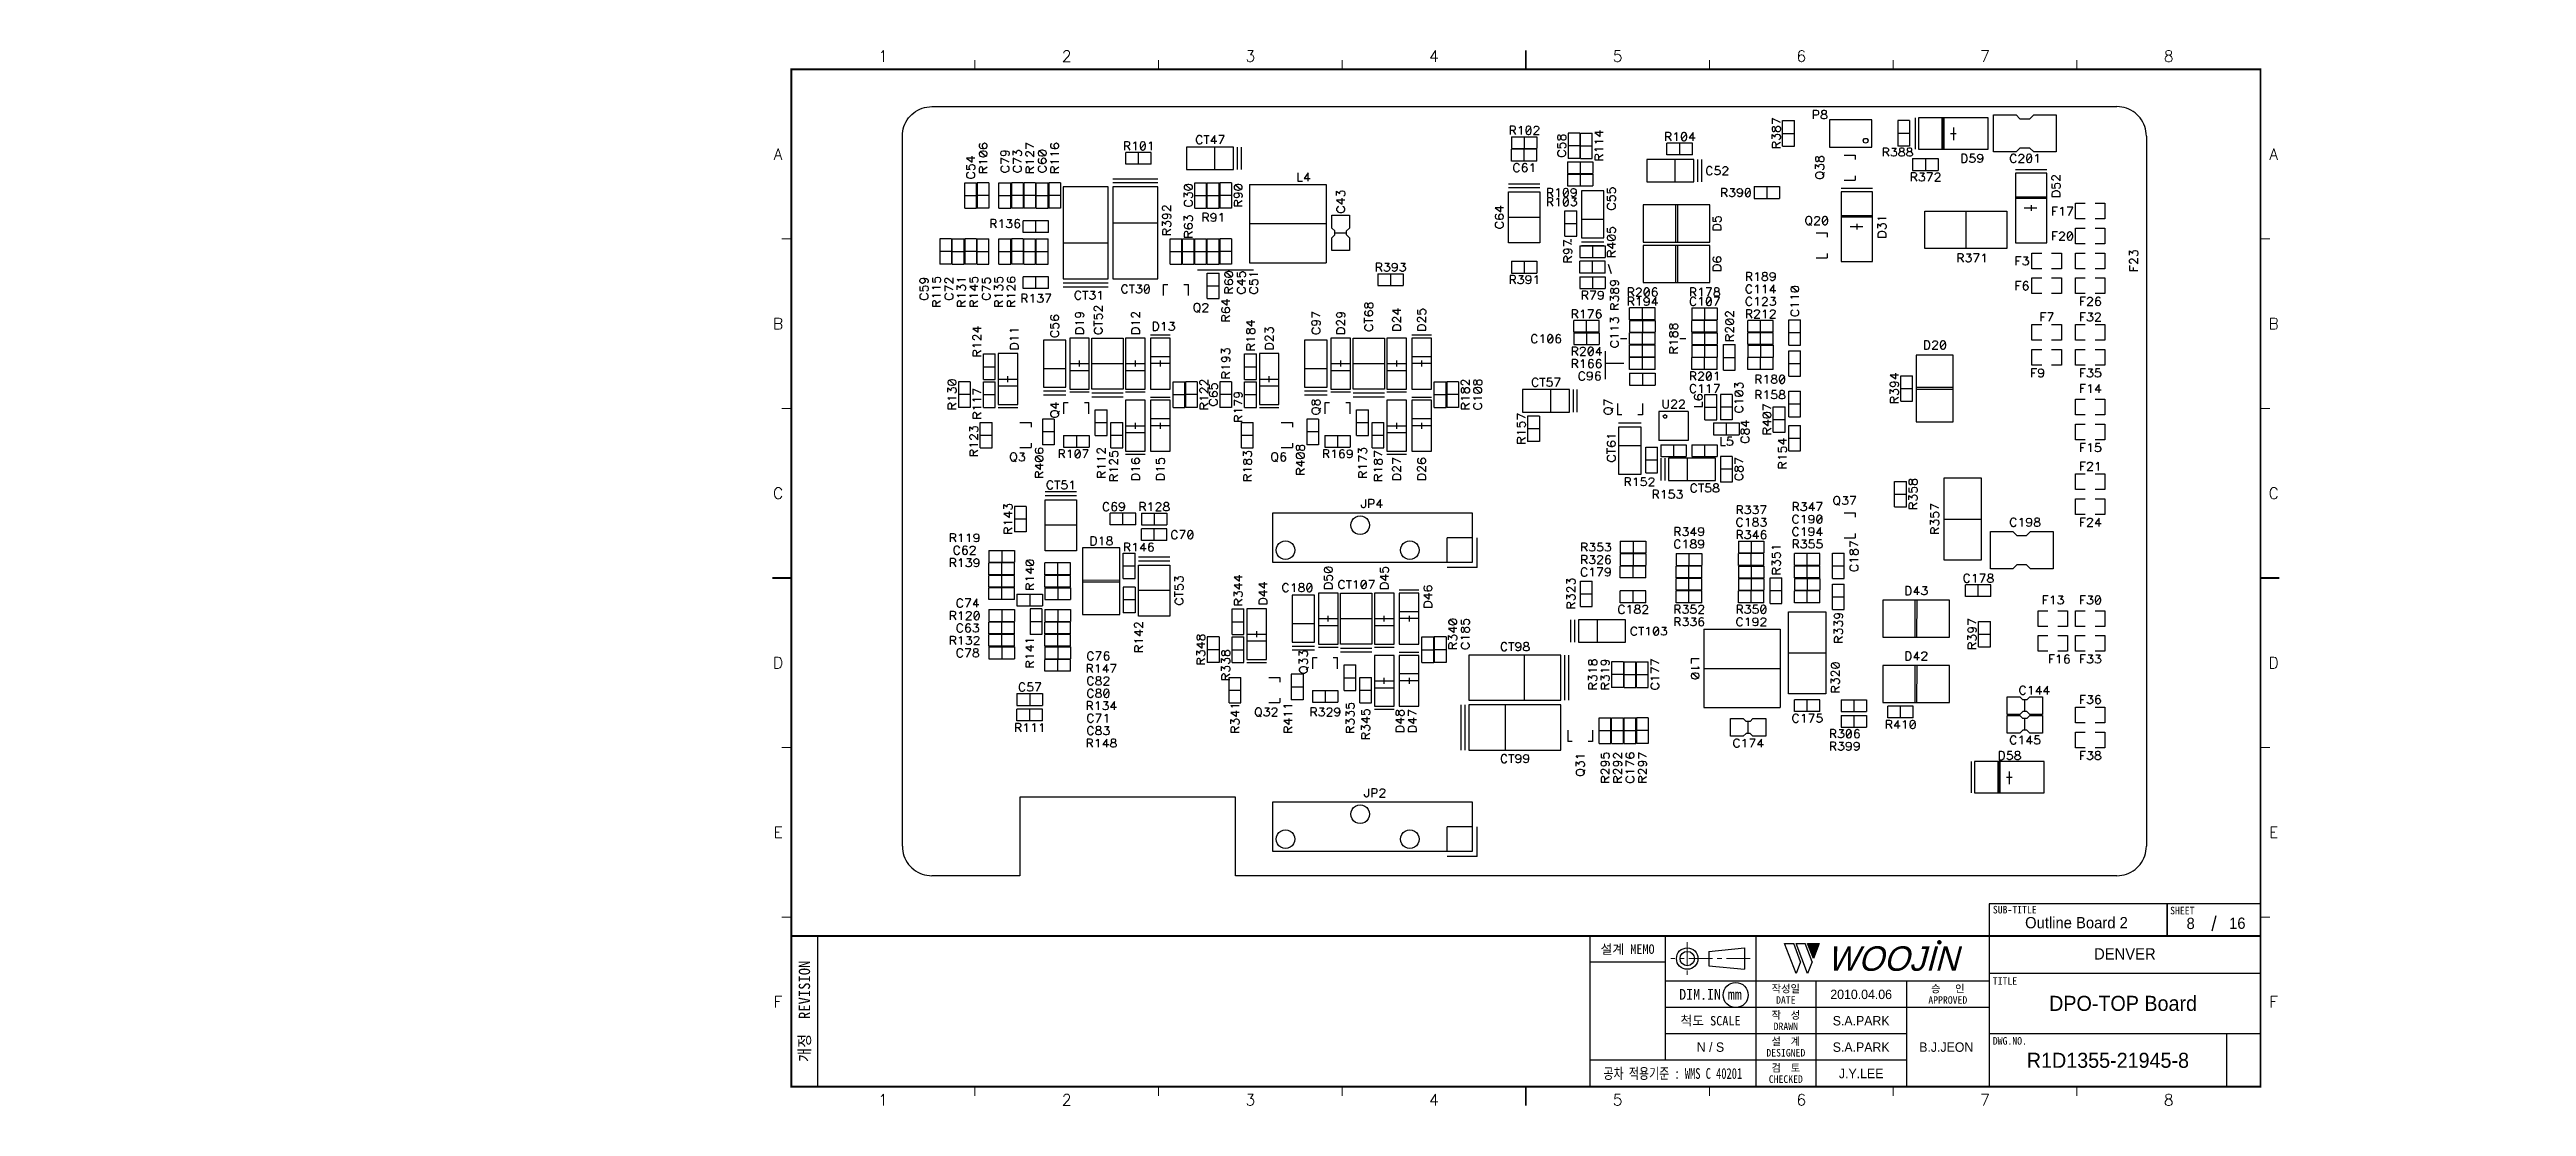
# Model space of a CAD drawing. Extents: x 295 to 953, y 10 to 290.
import ezdxf
from ezdxf.enums import TextEntityAlignment as Align

# ---------------------------------------------------------------- set-up
doc = ezdxf.new("R2010")
doc.units = 0
doc.header["$LTSCALE"] = 5
doc.header["$MEASUREMENT"] = 0
doc.linetypes.add('CENTER', pattern=[2, 1.25, -0.25, 0.25, -0.25])
doc.layers.get('0').update_dxf_attribs({"linetype": 'CONTINUOUS', "lineweight": 25})
for name, color, linetype, lineweight in [('2', 2, 'CENTER', 13), ('4', 4, 'CONTINUOUS', 18), ('6', 6, 'CONTINUOUS', 13)]:
    doc.layers.add(name, color=color, linetype=linetype, lineweight=lineweight)
for name, color, linetype in [('DV-DPO-A6_BSK', 2, 'CONTINUOUS'), ('SHEET', 3, 'CONTINUOUS'), ('문자', 4, 'CONTINUOUS'), ('테두리', 3, 'CONTINUOUS')]:
    doc.layers.add(name, color=color, linetype=linetype)
doc.styles.add('MARK', font='ARLRDBD.TTF')
doc.styles.get("Standard").update_dxf_attribs({"font": 'simplex.shx'})
doc.styles.add('굴림', font='')
doc.styles.add('굴림체', font='')
doc.styles.get('굴림').set_extended_font_data('Gulim')
doc.styles.get('굴림체').set_extended_font_data('GulimChe')

msp = doc.modelspace()

# ---------------------------------------------------------------- texts
at = {"color": 4, "style": '굴림'}
for s, p in [('2010.04.06', (775.98, 39.5)), ('S.A.PARK', (775.98, 32.5)), ('S.A.PARK', (775.98, 25.5)), ('B.J.JEON', (798.57, 25.5)), ('J.Y.LEE', (775.98, 18.5))]:
    msp.add_text(s, height=2.5, dxfattribs=at).set_placement(p, align=Align.MIDDLE_CENTER)
at = {"layer": '4', "style": '굴림'}
for s, p in [('Outline Board 2', (833.13, 58.53)), ('8', (863.44, 58.33)), ('16', (875.83, 58.38)), ('DENVER', (845.98, 50.24))]:
    msp.add_text(s, height=3, dxfattribs=at).set_placement(p, align=Align.MIDDLE_CENTER)
at = {"layer": '6', "char_height": 3.5278, "width": 39.2183, "attachment_point": 4}
for insert in [(295.11, 181.28), (295.11, 173.63)]:
    msp.add_mtext('{\\f굴림|b0|i0|c129;\\C7;', dxfattribs=dict(at, insert=insert))
at = {"layer": '6', "color": 4, "char_height": 3, "attachment_point": 4, "style": '굴림체'}
for insert, width in [((905.28, 137.42), 36.962), ((952.58, 106.26), 52.2944), ((952.58, 102.14), 52.2944), ((573.67, 73.54), 36.962)]:
    msp.add_mtext('{\\f굴림|b0|i0|c129;\\C7;', dxfattribs=dict(at, insert=insert, width=width))
at = {"layer": '문자', "style": '굴림'}
for s, height, p in [('DPO-TOP Board', 4, (845.5, 37.11)), ('N / S', 2.5, (735.98, 25.5)), ('R1D1355-21945-8', 4, (841.48, 22))]:
    msp.add_text(s, height=height, dxfattribs=at).set_placement(p, align=Align.MIDDLE_CENTER)

# ---------------------------------------------------------------- blocks, each defined once
blk = doc.blocks.new('B')
at = {"layer": '문자'}
blk.add_hatch(color=256, dxfattribs=at).paths.add_polyline_path([(13.79, 10), (15.31, 6), (16.84, 10)])
at = {"color": 4, "const_width": 0.6}
blk.add_lwpolyline([(48.46, 10.32, 1), (49.06, 10.32, 1)], format="xyb", close=True, dxfattribs=at)
at = {"layer": '문자'}
for p, q in [((10.73, 2), (7.68, 10)), ((7.68, 10), (10.09, 10)), ((11.94, 5.16), (10.09, 10)), ((10.73, 10), (13.15, 10)), ((13.79, 2), (10.73, 10)), ((14.99, 5.16), (13.15, 10)), ((13.79, 10), (16.84, 10)), ((15.31, 6), (13.79, 10)), ((16.84, 10), (15.31, 6)), ((11.94, 5.16), (10.73, 2)), ((14.99, 5.16), (13.79, 2))]:
    blk.add_line(p, q, dxfattribs=at)
at = {"layer": '문자', "style": 'MARK', "oblique": 15}
blk.add_text('WOOJIN', height=6.5, dxfattribs=at).set_placement((36.4, 6), align=Align.MIDDLE_CENTER)
blk = doc.blocks.new('C')
blk.add_line((15, 285), (15, 285))
at = {"layer": '2'}
for p, q in [((252.83, 53.35), (252.83, 44.65)), ((269.53, 49), (248.48, 49))]:
    blk.add_line(p, q, dxfattribs=at)
at = {"layer": 'SHEET'}
for p, q in [((393.14, 60.3), (392.07, 56.28)), ((22, 55), (22, 15)), ((227, 55), (227, 15)), ((247, 55), (247, 22)), ((271, 55), (271, 15)), ((271, 55), (271, 15)), ((333, 55), (333, 15)), ((247, 48), (227, 48)), ((333, 43), (247, 43)), ((287, 43), (287, 15)), ((311, 43), (311, 15)), ((405, 45), (333, 45)), ((333, 36), (247, 36)), ((311, 29), (247, 29)), ((405, 29), (333, 29)), ((396, 29), (396, 15)), ((311, 22), (227, 22))]:
    blk.add_line(p, q, dxfattribs=at)
at = {"layer": 'SHEET', "color": 4}
for p, q in [((258.53, 50.9), (268.03, 51.85)), ((258.53, 50.9), (258.53, 47.1)), ((258.53, 47.1), (268.03, 46.15)), ((268.03, 51.85), (268.03, 46.15))]:
    blk.add_line(p, q, dxfattribs=at)
at = {"layer": 'SHEET'}
for points in [[(333, 55), (380.19, 55), (380.19, 63.49), (333, 63.49)], [(380.19, 55), (405, 55), (405, 63.49), (380.19, 63.49)]]:
    blk.add_lwpolyline(points, close=True, dxfattribs=at)
at = {"layer": 'SHEET', "color": 4}
for radius in [2.85, 1.9]:
    blk.add_circle((252.83, 49), radius, dxfattribs=at)
at = {"layer": 'SHEET'}
blk.add_circle((265.7, 39.32), 3.32, dxfattribs=at)
at = {"layer": '테두리'}
blk.add_line((405, 285), (405, 15), dxfattribs=at)
for points, const_width in [([(210, 290), (210, 285)], 0.5), ([(15, 285), (15, 15), (405, 15), (405, 285), (15, 285)], 0.5), ([(63.75, 287.5), (63.75, 285)], 0.3), ([(112.5, 287.5), (112.5, 285)], 0.3), ([(161.25, 287.5), (161.25, 285)], 0.3), ([(258.75, 287.5), (258.75, 285)], 0.3), ([(307.5, 287.5), (307.5, 285)], 0.3), ([(356.25, 287.5), (356.25, 285)], 0.3), ([(12.5, 240), (15, 240)], 0.3), ([(407.5, 240), (405, 240)], 0.3), ([(12.5, 195), (15, 195)], 0.3), ([(407.5, 195), (405, 195)], 0.3), ([(10, 150), (15, 150)], 0.5), ([(410, 150), (405, 150)], 0.5), ([(12.5, 105), (15, 105)], 0.3), ([(407.5, 105), (405, 105)], 0.3), ([(12.5, 60), (15, 60)], 0.3), ([(407.5, 60), (405, 60)], 0.3), ([(15, 55), (405, 55)], 0.5), ([(63.75, 12.5), (63.75, 15)], 0.3), ([(112.5, 12.5), (112.5, 15)], 0.3), ([(161.25, 12.5), (161.25, 15)], 0.3), ([(210, 10), (210, 15)], 0.5), ([(258.75, 12.5), (258.75, 15)], 0.3), ([(307.5, 12.5), (307.5, 15)], 0.3), ([(356.25, 12.5), (356.25, 15)], 0.3)]:
    blk.add_lwpolyline(points, dxfattribs=dict(at, const_width=const_width))
blk.add_blockref('B', (271, 43))
at = {"layer": '문자'}
for s, p in [('1', (39.38, 288.5)), ('2', (88.12, 288.5)), ('3', (136.88, 288.5)), ('4', (185.62, 288.5)), ('5', (234.38, 288.5)), ('6', (283.12, 288.5)), ('7', (331.88, 288.5)), ('8', (380.62, 288.5)), ('A', (11.5, 262.5)), ('A', (408.5, 262.5)), ('B', (11.5, 217.5)), ('B', (408.5, 217.5)), ('C', (11.5, 172.5)), ('C', (408.5, 172.5)), ('D', (11.5, 127.5)), ('D', (408.5, 127.5)), ('E', (11.5, 82.5)), ('E', (408.5, 82.5)), ('F', (11.5, 37.5)), ('F', (408.5, 37.5)), ('1', (39.38, 11.5)), ('2', (88.12, 11.5)), ('3', (136.88, 11.5)), ('4', (185.62, 11.5)), ('5', (234.38, 11.5)), ('6', (283.12, 11.5)), ('7', (331.88, 11.5)), ('8', (380.62, 11.5))]:
    blk.add_text(s, height=3, dxfattribs=at).set_placement(p, align=Align.MIDDLE)
at = {"layer": '문자', "style": '굴림체'}
for s, height, p in [('SUB-TITLE', 2, (339.77, 61.98)), ('SHEET', 2, (384.24, 61.74)), ('설계 MEMO', 2.5, (237, 51.5)), ('DIM.IN mm', 2.85, (259, 39.5)), ('작성일', 2, (279, 41)), ('승   인', 2, (322, 41)), ('척도 SCALE', 2.5, (259, 32.5)), ('작  성', 2, (279, 34)), ('DATE', 2, (279, 38)), ('APPROVED', 2, (322, 38)), ('설  계', 2, (279, 27)), ('DRAWN', 2, (279, 31)), ('DESIGNED', 2, (279, 24)), ('검  토', 2, (279, 20)), ('CHECKED', 2, (279, 17))]:
    blk.add_text(s, height=height, dxfattribs=at).set_placement(p, align=Align.MIDDLE_CENTER)
blk.add_text('개정  REVISION', height=3, rotation=90, dxfattribs=at).set_placement((18.5, 35), align=Align.MIDDLE_CENTER)
for s, p in [('TITLE', (333.95, 42.05)), ('DWG.NO.', (333.95, 26.15))]:
    blk.add_text(s, height=2, dxfattribs=at).set_placement(p)
at = {"layer": '문자', "style": '굴림체', "width": 0.75}
blk.add_text('공차 적용기준 : WMS C 40201', height=2.85, dxfattribs=at).set_placement((249, 18.5), align=Align.MIDDLE_CENTER)

# ---------------------------------------------------------------- linework, layer by layer
msp.add_line((491.98, 15), (491.98, 15))
msp.add_line((491.98, 15), (491.98, 15))
at = {"layer": 'DV-DPO-A6_BSK', "color": 7}
for p, q in [((521.72, 269.21), (521.9, 269.83)), ((521.9, 269.83), (522.14, 270.43)), ((522.14, 270.43), (522.42, 271.01)), ((522.42, 271.01), (522.75, 271.56)), ((522.75, 271.56), (523.12, 272.09)), ((523.12, 272.09), (523.54, 272.58)), ((523.54, 272.58), (524, 273.04)), ((524, 273.04), (524.49, 273.45)), ((524.49, 273.45), (525.01, 273.83)), ((525.01, 273.83), (525.57, 274.16)), ((525.57, 274.16), (526.15, 274.44)), ((526.15, 274.44), (526.75, 274.67)), ((526.75, 274.67), (527.37, 274.86)), ((527.37, 274.86), (528, 274.99)), ((528, 274.99), (528.64, 275.07)), ((528.64, 275.07), (529.28, 275.1)), ((529.28, 275.1), (843.88, 275.1)), ((683.71, 269.89), (682.77, 269.89)), ((682.77, 269.89), (682.77, 267.7)), ((684.03, 269.79), (683.71, 269.89)), ((684.13, 269.68), (684.03, 269.79)), ((684.23, 269.48), (684.13, 269.68)), ((685.18, 269.48), (685.38, 269.58)), ((685.38, 269.58), (685.7, 269.89)), ((685.7, 269.89), (685.7, 267.7)), ((687.26, 269.79), (687.06, 269.48)), ((687.58, 269.89), (687.26, 269.79)), ((687.79, 269.89), (687.58, 269.89)), ((688.1, 269.79), (687.79, 269.89)), ((688.31, 269.48), (688.1, 269.79)), ((689.15, 269.48), (689.25, 269.68)), ((689.25, 269.68), (689.36, 269.79)), ((689.36, 269.79), (689.56, 269.89)), ((689.56, 269.89), (689.99, 269.89)), ((689.99, 269.89), (690.19, 269.79)), ((690.19, 269.79), (690.3, 269.68)), ((690.3, 269.68), (690.4, 269.48)), ((754.53, 270.92), (752.33, 271.97)), ((752.33, 271.97), (752.33, 270.51)), ((752.44, 269.67), (752.33, 269.36)), ((752.64, 269.77), (752.44, 269.67)), ((752.86, 269.77), (752.64, 269.77)), ((753.07, 269.67), (752.86, 269.77)), ((753.17, 269.46), (753.07, 269.67)), ((753.27, 269.25), (753.38, 269.57)), ((753.38, 269.57), (753.59, 269.77)), ((753.59, 269.77), (753.79, 269.88)), ((753.79, 269.88), (754.11, 269.88)), ((754.11, 269.88), (754.31, 269.77)), ((754.31, 269.77), (754.42, 269.67)), ((754.42, 269.67), (754.53, 269.36)), ((755.14, 264.62), (755.14, 271.38)), ((755.14, 271.38), (758.26, 271.38)), ((758.26, 264.62), (758.26, 271.38)), ((764.21, 274.05), (763.26, 274.05)), ((763.26, 274.05), (763.26, 271.83)), ((763.26, 272.89), (764.21, 272.89)), ((764.53, 273.95), (764.21, 274.05)), ((764.21, 272.89), (764.53, 273)), ((764.64, 273.84), (764.53, 273.95)), ((764.53, 273), (764.64, 273.1)), ((764.74, 273.63), (764.64, 273.84)), ((764.64, 273.1), (764.74, 273.31)), ((764.74, 273.31), (764.74, 273.63)), ((765.38, 272.57), (765.49, 272.79)), ((765.38, 272.26), (765.38, 272.57)), ((765.49, 272.05), (765.38, 272.26)), ((765.59, 273.95), (765.49, 273.74)), ((765.49, 273.74), (765.49, 273.52)), ((765.49, 273.52), (765.59, 273.31)), ((765.49, 272.79), (765.7, 273)), ((765.59, 271.94), (765.49, 272.05)), ((765.91, 274.05), (765.59, 273.95)), ((765.59, 273.31), (765.81, 273.21)), ((765.91, 271.83), (765.59, 271.94)), ((765.7, 273), (766.02, 273.1)), ((765.81, 273.21), (766.23, 273.1)), ((766.33, 274.05), (765.91, 274.05)), ((766.33, 271.83), (765.91, 271.83)), ((766.02, 273.1), (766.44, 273.21)), ((766.23, 273.1), (766.55, 273)), ((766.65, 273.95), (766.33, 274.05)), ((766.65, 271.94), (766.33, 271.83)), ((766.44, 273.21), (766.65, 273.31)), ((766.55, 273), (766.76, 272.79)), ((766.76, 273.74), (766.65, 273.95)), ((766.65, 273.31), (766.76, 273.52)), ((766.76, 272.05), (766.65, 271.94)), ((766.76, 273.52), (766.76, 273.74)), ((766.76, 272.79), (766.86, 272.57)), ((766.86, 272.26), (766.76, 272.05)), ((766.86, 272.57), (766.86, 272.26)), ((767.6, 271.63), (767.6, 264.37)), ((778.82, 271.63), (767.6, 271.63)), ((778.82, 264.37), (778.82, 271.63)), ((785.68, 271.38), (785.68, 264.62)), ((788.81, 271.38), (785.68, 271.38)), ((788.81, 271.38), (788.81, 264.62)), ((790.31, 272.16), (790.31, 263.84)), ((809.68, 272.16), (791.22, 272.16)), ((791.22, 272.16), (791.22, 263.84)), ((797.5, 271.99), (797.95, 271.99)), ((797.5, 264), (797.5, 271.99)), ((797.78, 271.82), (797.66, 271.82)), ((797.78, 271.66), (797.66, 271.66)), ((797.78, 271.5), (797.66, 271.5)), ((797.78, 271.33), (797.66, 271.33)), ((797.78, 271.17), (797.66, 271.17)), ((797.78, 271.01), (797.66, 271.01)), ((797.78, 270.84), (797.66, 270.84)), ((797.78, 270.69), (797.66, 270.69)), ((797.78, 270.52), (797.66, 270.52)), ((797.78, 270.36), (797.66, 270.36)), ((797.78, 270.2), (797.66, 270.2)), ((797.78, 270.03), (797.66, 270.03)), ((797.78, 269.87), (797.66, 269.87)), ((797.78, 269.71), (797.66, 269.71)), ((797.95, 271.99), (797.95, 264)), ((809.68, 263.84), (809.68, 272.16)), ((811.12, 263.06), (811.12, 272.94)), ((811.12, 272.94), (817.1, 272.94)), ((817.1, 272.94), (818.14, 271.9)), ((818.14, 271.9), (820.74, 271.9)), ((820.74, 271.9), (821.78, 272.94)), ((821.78, 272.94), (827.76, 272.94)), ((827.76, 272.94), (827.76, 263.06)), ((844.53, 275.07), (843.88, 275.1)), ((845.17, 274.99), (844.53, 275.07)), ((845.79, 274.86), (845.17, 274.99)), ((846.41, 274.67), (845.79, 274.86)), ((847.02, 274.44), (846.41, 274.67)), ((847.59, 274.16), (847.02, 274.44)), ((848.14, 273.83), (847.59, 274.16)), ((848.67, 273.45), (848.14, 273.83)), ((849.16, 273.04), (848.67, 273.45)), ((849.62, 272.58), (849.16, 273.04)), ((850.03, 272.09), (849.62, 272.58)), ((850.41, 271.56), (850.03, 272.09)), ((850.74, 271.01), (850.41, 271.56)), ((851.02, 270.43), (850.74, 271.01)), ((851.25, 269.83), (851.02, 270.43)), ((851.44, 269.21), (851.25, 269.83)), ((521.48, 267.3), (521.5, 267.94)), ((521.48, 78.8), (521.48, 267.3)), ((521.5, 267.94), (521.58, 268.58)), ((521.58, 268.58), (521.72, 269.21)), ((541.94, 265.16), (541.83, 264.84)), ((541.83, 264.84), (541.83, 264.64)), ((541.83, 264.64), (541.94, 264.32)), ((542.14, 265.26), (541.94, 265.16)), ((541.94, 264.32), (542.25, 264.11)), ((542.25, 263.17), (541.94, 262.97)), ((542.25, 264.11), (542.77, 264.01)), ((542.77, 263.28), (542.25, 263.17)), ((542.25, 263.17), (543.61, 261.92)), ((542.77, 265.05), (542.66, 264.74)), ((542.66, 264.74), (542.66, 264.64)), ((542.66, 264.64), (542.77, 264.32)), ((542.98, 265.26), (542.77, 265.05)), ((542.77, 264.32), (542.98, 264.11)), ((542.77, 264.01), (543.29, 264.01)), ((543.09, 263.28), (542.77, 263.28)), ((543.29, 265.36), (542.98, 265.26)), ((542.98, 264.11), (543.29, 264.01)), ((543.61, 263.17), (543.09, 263.28)), ((543.4, 265.36), (543.29, 265.36)), ((543.29, 264.01), (543.71, 264.11)), ((543.71, 265.26), (543.4, 265.36)), ((543.92, 262.97), (543.61, 263.17)), ((543.92, 265.05), (543.71, 265.26)), ((543.71, 264.11), (543.92, 264.32)), ((544.02, 264.74), (543.92, 265.05)), ((543.92, 264.32), (544.02, 264.64)), ((544.02, 264.64), (544.02, 264.74)), ((547.6, 262.77), (547.7, 263.09)), ((547.7, 263.09), (547.91, 263.3)), ((547.91, 263.3), (548.33, 263.4)), ((548.33, 263.4), (548.65, 263.3)), ((548.33, 263.4), (548.86, 263.4)), ((548.65, 263.3), (548.86, 263.09)), ((548.86, 263.4), (549.38, 263.3)), ((548.86, 263.09), (548.96, 262.77)), ((549.38, 263.3), (549.7, 263.09)), ((549.7, 263.09), (549.8, 262.77)), ((550.9, 262.25), (550.9, 263.4)), ((550.9, 263.4), (551.74, 262.77)), ((551.74, 263.09), (551.84, 263.3)), ((551.74, 262.77), (551.74, 263.09)), ((551.84, 263.3), (551.95, 263.4)), ((551.95, 263.4), (552.26, 263.51)), ((552.26, 263.51), (552.47, 263.51)), ((552.47, 263.51), (552.79, 263.4)), ((552.79, 263.4), (553, 263.19)), ((553, 263.19), (553.1, 262.88)), ((556.41, 264.32), (554.21, 265.36)), ((554.21, 265.36), (554.21, 263.9)), ((554.32, 262.97), (554.42, 263.06)), ((554.42, 263.06), (554.63, 263.17)), ((554.63, 263.17), (554.84, 263.17)), ((554.84, 263.17), (555.05, 263.06)), ((555.05, 263.06), (555.36, 262.86)), ((556.41, 261.82), (556.41, 263.28)), ((557.61, 263.19), (557.5, 262.88)), ((557.92, 263.4), (557.61, 263.19)), ((558.45, 263.51), (557.92, 263.4)), ((557.92, 263.4), (559.29, 262.15)), ((558.76, 263.51), (558.45, 263.51)), ((559.29, 263.4), (558.76, 263.51)), ((559.6, 263.19), (559.29, 263.4)), ((559.71, 262.88), (559.6, 263.19)), ((560.92, 265.16), (560.82, 264.84)), ((560.82, 264.84), (560.82, 264.64)), ((560.82, 264.64), (560.92, 264.32)), ((561.13, 265.26), (560.92, 265.16)), ((560.92, 264.32), (561.23, 264.11)), ((561.23, 264.11), (561.76, 264.01)), ((561.76, 265.05), (561.65, 264.74)), ((561.65, 264.74), (561.65, 264.64)), ((561.65, 264.64), (561.76, 264.32)), ((561.97, 265.26), (561.76, 265.05)), ((561.76, 264.32), (561.97, 264.11)), ((561.76, 264.01), (562.28, 264.01)), ((562.28, 265.36), (561.97, 265.26)), ((561.97, 264.11), (562.28, 264.01)), ((562.38, 265.36), (562.28, 265.36)), ((562.28, 264.01), (562.7, 264.11)), ((562.7, 265.26), (562.38, 265.36)), ((562.9, 265.05), (562.7, 265.26)), ((562.7, 264.11), (562.9, 264.32)), ((563.01, 264.74), (562.9, 265.05)), ((562.9, 264.32), (563.01, 264.64)), ((563.01, 264.64), (563.01, 264.74)), ((581.35, 265.77), (580.41, 265.77)), ((580.41, 265.77), (580.41, 263.57)), ((580.41, 264.72), (581.35, 264.72)), ((581.14, 264.72), (581.87, 263.57)), ((581.67, 265.66), (581.35, 265.77)), ((581.35, 264.72), (581.67, 264.83)), ((581.77, 265.55), (581.67, 265.66)), ((581.67, 264.83), (581.77, 264.93)), ((581.87, 265.35), (581.77, 265.55)), ((581.77, 264.93), (581.87, 265.14)), ((581.87, 265.14), (581.87, 265.35)), ((582.82, 265.35), (583.02, 265.45)), ((583.02, 265.45), (583.34, 265.77)), ((583.34, 265.77), (583.34, 263.57)), ((584.7, 265.35), (584.59, 264.83)), ((584.59, 264.83), (584.59, 264.51)), ((584.59, 264.51), (584.7, 263.99)), ((584.9, 265.66), (584.7, 265.35)), ((585.95, 265.35), (584.7, 263.99)), ((584.7, 263.99), (584.9, 263.68)), ((585.22, 265.77), (584.9, 265.66)), ((584.9, 263.68), (585.22, 263.57)), ((585.42, 265.77), (585.22, 265.77)), ((585.22, 263.57), (585.42, 263.57)), ((585.74, 265.66), (585.42, 265.77)), ((585.42, 263.57), (585.74, 263.68)), ((585.95, 265.35), (585.74, 265.66)), ((585.74, 263.68), (585.95, 263.99)), ((586.05, 264.83), (585.95, 265.35)), ((585.95, 263.99), (586.05, 264.51)), ((586.05, 264.51), (586.05, 264.83)), ((587, 265.35), (587.2, 265.45)), ((587.2, 265.45), (587.52, 265.77)), ((587.52, 265.77), (587.52, 263.57)), ((596.92, 264.38), (596.92, 258.41)), ((601.6, 264.38), (596.92, 264.38)), ((599.6, 266.89), (599.5, 266.58)), ((599.5, 266.58), (599.5, 266.06)), ((599.5, 266.06), (599.6, 265.75)), ((599.71, 267.11), (599.6, 266.89)), ((599.6, 265.75), (599.71, 265.53)), ((599.92, 267.31), (599.71, 267.11)), ((599.71, 265.53), (599.92, 265.33)), ((600.12, 267.42), (599.92, 267.31)), ((599.92, 265.33), (600.12, 265.22)), ((600.55, 267.42), (600.12, 267.42)), ((600.12, 265.22), (600.55, 265.22)), ((600.75, 267.31), (600.55, 267.42)), ((600.55, 265.22), (600.75, 265.33)), ((600.96, 267.11), (600.75, 267.31)), ((600.75, 265.33), (600.96, 265.53)), ((601.07, 266.89), (600.96, 267.11)), ((600.96, 265.53), (601.07, 265.75)), ((601.49, 267.42), (602.95, 267.42)), ((602.38, 264.38), (601.6, 264.38)), ((602.22, 267.42), (602.22, 265.22)), ((603.81, 264.38), (602.38, 264.38)), ((604.41, 267.42), (603.37, 265.96)), ((603.37, 265.96), (604.94, 265.96)), ((604.98, 264.38), (603.81, 264.38)), ((604.41, 265.22), (604.41, 267.42)), ((604.46, 258.41), (604.46, 264.38)), ((609.4, 264.38), (604.98, 264.38)), ((606.92, 267.42), (605.46, 267.42)), ((605.88, 265.22), (606.92, 267.42)), ((609.4, 258.41), (609.4, 264.38)), ((610.44, 258.41), (610.44, 264.38)), ((611.48, 258.41), (611.48, 264.38)), ((682.77, 268.85), (683.71, 268.85)), ((683.16, 267.09), (689.91, 267.09)), ((683.16, 267.09), (683.16, 263.96)), ((683.16, 263.96), (689.91, 263.96)), ((689.91, 263.78), (683.16, 263.78)), ((683.16, 260.66), (683.16, 263.78)), ((683.51, 268.85), (684.23, 267.7)), ((683.71, 268.85), (684.03, 268.95)), ((684.03, 268.95), (684.13, 269.05)), ((684.13, 269.05), (684.23, 269.27)), ((684.23, 269.27), (684.23, 269.48)), ((686.53, 267.09), (686.53, 263.96)), ((686.53, 260.66), (686.53, 263.78)), ((687.06, 269.48), (686.95, 268.95)), ((686.95, 268.95), (686.95, 268.64)), ((686.95, 268.64), (687.06, 268.12)), ((688.31, 269.48), (687.06, 268.12)), ((687.06, 268.12), (687.26, 267.81)), ((687.26, 267.81), (687.58, 267.7)), ((687.58, 267.7), (687.79, 267.7)), ((687.79, 267.7), (688.1, 267.81)), ((688.1, 267.81), (688.31, 268.12)), ((688.41, 268.95), (688.31, 269.48)), ((688.31, 268.12), (688.41, 268.64)), ((688.41, 268.64), (688.41, 268.95)), ((690.08, 268.74), (689.04, 267.7)), ((689.04, 267.7), (690.51, 267.7)), ((689.15, 269.37), (689.15, 269.48)), ((689.91, 267.09), (689.91, 263.96)), ((689.91, 260.66), (689.91, 263.78)), ((690.3, 269.05), (690.08, 268.74)), ((690.4, 269.27), (690.3, 269.05)), ((690.4, 269.48), (690.4, 269.27)), ((695.47, 267.42), (695.36, 267.11)), ((695.36, 267.11), (695.36, 266.69)), ((695.36, 266.69), (695.47, 266.37)), ((695.36, 265.33), (695.36, 264.28)), ((695.36, 264.28), (696.31, 264.17)), ((695.47, 263.12), (695.36, 262.91)), ((695.68, 267.53), (695.47, 267.42)), ((695.47, 266.37), (695.68, 266.27)), ((695.68, 263.33), (695.47, 263.12)), ((695.88, 267.53), (695.68, 267.53)), ((695.68, 266.27), (695.88, 266.27)), ((695.88, 263.44), (695.68, 263.33)), ((696.09, 267.42), (695.88, 267.53)), ((695.88, 266.27), (696.09, 266.37)), ((696.2, 267.22), (696.09, 267.42)), ((696.09, 266.37), (696.2, 266.58)), ((696.09, 264.91), (696.2, 265.22)), ((696.09, 264.59), (696.09, 264.91)), ((696.2, 264.28), (696.09, 264.59)), ((696.31, 266.8), (696.2, 267.22)), ((696.2, 266.58), (696.31, 267.01)), ((696.2, 265.22), (696.41, 265.43)), ((696.31, 264.17), (696.2, 264.28)), ((696.31, 267.01), (696.41, 267.32)), ((696.41, 266.48), (696.31, 266.8)), ((696.41, 267.32), (696.62, 267.53)), ((696.62, 266.27), (696.41, 266.48)), ((696.41, 265.43), (696.72, 265.53)), ((696.62, 267.53), (696.83, 267.63)), ((696.83, 266.17), (696.62, 266.27)), ((696.72, 265.53), (696.93, 265.53)), ((696.83, 267.63), (697.14, 267.63)), ((697.14, 266.17), (696.83, 266.17)), ((696.93, 265.53), (697.25, 265.43)), ((697.25, 263.33), (697.04, 263.44)), ((697.14, 267.63), (697.36, 267.53)), ((697.36, 266.27), (697.14, 266.17)), ((697.36, 264.17), (697.14, 264.07)), ((697.25, 265.43), (697.46, 265.22)), ((697.46, 263.12), (697.25, 263.33)), ((697.36, 267.53), (697.46, 267.42)), ((697.46, 266.37), (697.36, 266.27)), ((697.46, 264.28), (697.36, 264.17)), ((697.46, 267.42), (697.57, 267.11)), ((697.57, 266.69), (697.46, 266.37)), ((697.46, 265.22), (697.57, 264.91)), ((697.57, 264.59), (697.46, 264.28)), ((697.57, 262.91), (697.46, 263.12)), ((697.57, 267.11), (697.57, 266.69)), ((697.57, 264.91), (697.57, 264.59)), ((698.18, 268.08), (698.18, 261.31)), ((701.3, 268.08), (698.18, 268.08)), ((701.3, 264.7), (698.18, 264.7)), ((701.3, 268.08), (701.3, 261.31)), ((701.48, 261.31), (701.48, 268.08)), ((701.48, 268.08), (704.61, 268.08)), ((701.48, 264.7), (704.61, 264.7)), ((704.61, 261.31), (704.61, 268.08)), ((707.47, 268.25), (705.28, 268.25)), ((705.28, 268.25), (706.74, 267.2)), ((705.59, 265.64), (705.28, 265.95)), ((705.28, 265.95), (707.47, 265.95)), ((705.59, 263.55), (705.28, 263.86)), ((705.28, 263.86), (707.47, 263.86)), ((705.7, 265.43), (705.59, 265.64)), ((705.7, 263.34), (705.59, 263.55)), ((706.74, 267.2), (706.74, 268.77)), ((724.99, 268.24), (724.05, 268.24)), ((724.05, 268.24), (724.05, 266.05)), ((724.05, 267.2), (724.99, 267.2)), ((731.19, 265.43), (724.43, 265.43)), ((724.43, 262.31), (724.43, 265.43)), ((724.78, 267.2), (725.51, 266.05)), ((725.3, 268.14), (724.99, 268.24)), ((724.99, 267.2), (725.3, 267.3)), ((725.41, 268.03), (725.3, 268.14)), ((725.3, 267.3), (725.41, 267.4)), ((725.51, 267.83), (725.41, 268.03)), ((725.41, 267.4), (725.51, 267.61)), ((725.51, 267.61), (725.51, 267.83)), ((726.45, 267.83), (726.66, 267.93)), ((726.66, 267.93), (726.97, 268.24)), ((726.97, 268.24), (726.97, 266.05)), ((727.81, 262.31), (727.81, 265.43)), ((728.33, 267.83), (728.23, 267.3)), ((728.23, 267.3), (728.23, 266.99)), ((728.23, 266.99), (728.33, 266.47)), ((728.54, 268.14), (728.33, 267.83)), ((729.58, 267.83), (728.33, 266.47)), ((728.33, 266.47), (728.54, 266.15)), ((728.86, 268.24), (728.54, 268.14)), ((728.54, 266.15), (728.86, 266.05)), ((729.06, 268.24), (728.86, 268.24)), ((728.86, 266.05), (729.06, 266.05)), ((729.38, 268.14), (729.06, 268.24)), ((729.06, 266.05), (729.38, 266.15)), ((729.58, 267.83), (729.38, 268.14)), ((729.38, 266.15), (729.58, 266.47)), ((729.69, 267.3), (729.58, 267.83)), ((729.58, 266.47), (729.69, 266.99)), ((729.69, 266.99), (729.69, 267.3)), ((731.36, 268.24), (730.32, 266.78)), ((730.32, 266.78), (731.88, 266.78)), ((731.19, 262.31), (731.19, 265.43)), ((731.36, 266.05), (731.36, 268.24)), ((752.33, 269.36), (752.33, 268.94)), ((752.33, 268.94), (752.44, 268.62)), ((752.33, 266.54), (752.33, 267.69)), ((752.33, 267.69), (753.17, 267.06)), ((752.44, 265.49), (752.33, 265.18)), ((752.33, 265.18), (752.33, 264.24)), ((752.33, 264.24), (754.53, 264.24)), ((752.44, 268.62), (752.64, 268.52)), ((752.54, 265.59), (752.44, 265.49)), ((752.75, 265.7), (752.54, 265.59)), ((752.64, 268.52), (752.86, 268.52)), ((752.96, 265.7), (752.75, 265.7)), ((752.86, 268.52), (753.07, 268.62)), ((753.17, 265.59), (752.96, 265.7)), ((753.07, 268.62), (753.17, 268.84)), ((753.27, 269.04), (753.17, 269.46)), ((753.17, 268.84), (753.27, 269.25)), ((753.17, 267.37), (753.27, 267.58)), ((753.17, 267.06), (753.17, 267.37)), ((753.27, 265.49), (753.17, 265.59)), ((753.38, 268.73), (753.27, 269.04)), ((753.27, 267.58), (753.38, 267.69)), ((753.38, 265.18), (753.27, 265.49)), ((753.59, 268.52), (753.38, 268.73)), ((753.38, 267.69), (753.69, 267.79)), ((753.38, 264.97), (754.53, 265.7)), ((753.38, 264.24), (753.38, 265.18)), ((753.79, 268.42), (753.59, 268.52)), ((753.69, 267.79), (753.9, 267.79)), ((754.11, 268.42), (753.79, 268.42)), ((753.9, 267.79), (754.22, 267.69)), ((754.31, 268.52), (754.11, 268.42)), ((754.31, 266.43), (754.11, 266.33)), ((754.22, 267.69), (754.42, 267.48)), ((754.42, 268.62), (754.31, 268.52)), ((754.42, 266.54), (754.31, 266.43)), ((754.53, 268.94), (754.42, 268.62)), ((754.42, 267.48), (754.53, 267.17)), ((754.53, 266.85), (754.42, 266.54)), ((754.53, 269.36), (754.53, 268.94)), ((754.53, 267.17), (754.53, 266.85)), ((755.14, 268), (758.26, 268)), ((755.14, 264.62), (758.26, 264.62)), ((767.6, 264.37), (778.82, 264.37)), ((776.53, 266.17), (776.89, 266.61)), ((776.66, 265.61), (776.53, 266.17)), ((777.17, 265.36), (776.66, 265.61)), ((776.89, 266.61), (777.46, 266.61)), ((777.69, 265.61), (777.17, 265.36)), ((777.46, 266.61), (777.82, 266.17)), ((777.82, 266.17), (777.69, 265.61)), ((782.77, 264.11), (781.83, 264.11)), ((781.83, 264.11), (781.83, 261.92)), ((781.83, 263.07), (782.77, 263.07)), ((782.57, 263.07), (783.29, 261.92)), ((783.09, 264.01), (782.77, 264.11)), ((782.77, 263.07), (783.09, 263.18)), ((783.19, 263.9), (783.09, 264.01)), ((783.09, 263.18), (783.19, 263.28)), ((783.29, 263.7), (783.19, 263.9)), ((783.19, 263.28), (783.29, 263.49)), ((783.29, 263.49), (783.29, 263.7)), ((784.13, 264.11), (785.28, 264.11)), ((785.28, 264.11), (784.65, 263.28)), ((784.65, 263.28), (784.97, 263.28)), ((784.97, 263.28), (785.18, 263.18)), ((785.18, 263.18), (785.28, 263.07)), ((785.28, 263.07), (785.39, 262.75)), ((788.81, 268), (785.68, 268)), ((788.81, 264.62), (785.68, 264.62)), ((786.22, 264.01), (786.12, 263.8)), ((786.12, 263.8), (786.12, 263.59)), ((786.12, 263.59), (786.22, 263.38)), ((786.12, 262.86), (786.32, 263.07)), ((786.54, 264.11), (786.22, 264.01)), ((786.22, 263.38), (786.43, 263.28)), ((786.32, 263.07), (786.64, 263.18)), ((786.43, 263.28), (786.85, 263.18)), ((786.95, 264.11), (786.54, 264.11)), ((786.64, 263.18), (787.06, 263.28)), ((786.85, 263.18), (787.16, 263.07)), ((787.27, 264.01), (786.95, 264.11)), ((787.06, 263.28), (787.27, 263.38)), ((787.16, 263.07), (787.37, 262.86)), ((787.37, 263.8), (787.27, 264.01)), ((787.27, 263.38), (787.37, 263.59)), ((787.37, 263.59), (787.37, 263.8)), ((788.31, 264.01), (788.21, 263.8)), ((788.21, 263.8), (788.21, 263.59)), ((788.21, 263.59), (788.31, 263.38)), ((788.21, 262.86), (788.42, 263.07)), ((788.62, 264.11), (788.31, 264.01)), ((788.31, 263.38), (788.52, 263.28)), ((788.42, 263.07), (788.73, 263.18)), ((788.52, 263.28), (788.94, 263.18)), ((789.05, 264.11), (788.62, 264.11)), ((788.73, 263.18), (789.14, 263.28)), ((788.94, 263.18), (789.25, 263.07)), ((789.36, 264.01), (789.05, 264.11)), ((789.14, 263.28), (789.36, 263.38)), ((789.25, 263.07), (789.46, 262.86)), ((789.46, 263.8), (789.36, 264.01)), ((789.36, 263.38), (789.46, 263.59)), ((789.46, 263.59), (789.46, 263.8)), ((791.22, 263.84), (809.68, 263.84)), ((797.95, 264), (797.5, 264)), ((797.78, 269.54), (797.66, 269.54)), ((797.78, 269.38), (797.66, 269.38)), ((797.78, 269.22), (797.66, 269.22)), ((797.78, 269.05), (797.66, 269.05)), ((797.78, 268.9), (797.66, 268.9)), ((797.78, 268.73), (797.66, 268.73)), ((797.78, 268.57), (797.66, 268.57)), ((797.78, 268.41), (797.66, 268.41)), ((797.78, 268.24), (797.66, 268.24)), ((797.78, 268.08), (797.66, 268.08)), ((797.78, 267.92), (797.66, 267.92)), ((797.78, 267.75), (797.66, 267.75)), ((797.78, 267.59), (797.66, 267.59)), ((797.78, 267.43), (797.66, 267.43)), ((797.78, 267.26), (797.66, 267.26)), ((797.78, 267.1), (797.66, 267.1)), ((797.78, 266.94), (797.66, 266.94)), ((797.78, 266.78), (797.66, 266.78)), ((797.78, 266.61), (797.66, 266.61)), ((797.78, 266.45), (797.66, 266.45)), ((797.78, 266.29), (797.66, 266.29)), ((797.78, 266.12), (797.66, 266.12)), ((797.78, 265.96), (797.66, 265.96)), ((797.78, 265.8), (797.66, 265.8)), ((797.78, 265.63), (797.66, 265.63)), ((797.78, 265.47), (797.66, 265.47)), ((797.78, 265.31), (797.66, 265.31)), ((797.78, 265.14), (797.66, 265.14)), ((797.78, 264.99), (797.66, 264.99)), ((797.78, 264.82), (797.66, 264.82)), ((797.78, 264.66), (797.66, 264.66)), ((797.78, 264.5), (797.66, 264.5)), ((797.78, 264.33), (797.66, 264.33)), ((797.78, 264.17), (797.66, 264.17)), ((799.67, 268), (801.24, 268)), ((800.45, 269.56), (800.45, 266.18)), ((817.1, 263.06), (811.12, 263.06)), ((818.14, 264.1), (817.1, 263.06)), ((820.74, 264.1), (818.14, 264.1)), ((821.78, 263.06), (820.74, 264.1)), ((827.76, 263.06), (821.78, 263.06)), ((851.57, 268.58), (851.44, 269.21)), ((851.65, 267.94), (851.57, 268.58)), ((851.68, 267.3), (851.65, 267.94)), ((851.68, 267.3), (851.68, 78.8)), ((540.72, 261.44), (538.52, 261.44)), ((538.52, 261.44), (539.98, 260.39)), ((538.52, 259.55), (538.52, 258.5)), ((538.52, 258.5), (539.46, 258.4)), ((538.62, 257.35), (538.52, 257.13)), ((538.52, 257.13), (538.52, 256.72)), ((538.52, 256.72), (538.62, 256.51)), ((538.83, 257.56), (538.62, 257.35)), ((538.62, 256.51), (538.83, 256.3)), ((539.04, 257.66), (538.83, 257.56)), ((539.25, 259.13), (539.35, 259.45)), ((539.25, 258.81), (539.25, 259.13)), ((539.35, 258.5), (539.25, 258.81)), ((539.35, 259.45), (539.57, 259.65)), ((539.46, 258.4), (539.35, 258.5)), ((539.57, 259.65), (539.88, 259.76)), ((539.88, 259.76), (540.09, 259.76)), ((539.98, 260.39), (539.98, 261.96)), ((540.09, 259.76), (540.4, 259.65)), ((540.4, 257.56), (540.19, 257.66)), ((540.51, 258.4), (540.3, 258.29)), ((540.4, 259.65), (540.62, 259.45)), ((540.62, 257.35), (540.4, 257.56)), ((540.4, 256.3), (540.62, 256.51)), ((540.62, 258.5), (540.51, 258.4)), ((540.62, 259.45), (540.72, 259.13)), ((540.72, 258.81), (540.62, 258.5)), ((540.72, 257.13), (540.62, 257.35)), ((540.62, 256.51), (540.72, 256.72)), ((540.72, 259.13), (540.72, 258.81)), ((540.72, 256.72), (540.72, 257.13)), ((541.94, 262.97), (541.83, 262.65)), ((541.83, 262.65), (541.83, 262.44)), ((541.83, 262.44), (541.94, 262.13)), ((542.14, 260.24), (541.83, 260.56)), ((541.83, 260.56), (544.02, 260.56)), ((541.94, 258.89), (541.83, 258.57)), ((541.83, 258.57), (541.83, 257.64)), ((541.83, 257.64), (544.02, 257.64)), ((541.94, 262.13), (542.25, 261.92)), ((542.04, 258.99), (541.94, 258.89)), ((542.25, 259.1), (542.04, 258.99)), ((542.25, 260.04), (542.14, 260.24)), ((542.25, 261.92), (542.77, 261.82)), ((542.46, 259.1), (542.25, 259.1)), ((542.66, 258.99), (542.46, 259.1)), ((542.77, 258.89), (542.66, 258.99)), ((542.77, 261.82), (543.09, 261.82)), ((542.87, 258.57), (542.77, 258.89)), ((542.87, 258.36), (544.02, 259.1)), ((542.87, 257.64), (542.87, 258.57)), ((543.09, 261.82), (543.61, 261.92)), ((543.61, 261.92), (543.92, 262.13)), ((544.02, 262.65), (543.92, 262.97)), ((543.92, 262.13), (544.02, 262.44)), ((544.02, 262.44), (544.02, 262.65)), ((547.6, 262.67), (547.6, 262.77)), ((547.7, 262.35), (547.6, 262.67)), ((549.8, 260.36), (547.6, 261.41)), ((547.6, 261.41), (547.6, 259.94)), ((547.7, 259), (547.6, 258.78)), ((547.6, 258.78), (547.6, 258.37)), ((547.6, 258.37), (547.7, 258.16)), ((547.91, 262.15), (547.7, 262.35)), ((547.91, 259.21), (547.7, 259)), ((547.7, 258.16), (547.91, 257.95)), ((548.22, 262.04), (547.91, 262.15)), ((548.12, 259.31), (547.91, 259.21)), ((547.91, 257.95), (548.12, 257.84)), ((548.12, 257.84), (548.44, 257.73)), ((548.33, 262.04), (548.22, 262.04)), ((548.65, 262.15), (548.33, 262.04)), ((548.44, 257.73), (548.96, 257.73)), ((548.86, 262.35), (548.65, 262.15)), ((548.96, 262.67), (548.86, 262.35)), ((548.96, 262.77), (548.96, 262.67)), ((548.96, 257.73), (549.27, 257.84)), ((549.49, 259.21), (549.27, 259.31)), ((549.27, 257.84), (549.49, 257.95)), ((549.7, 262.25), (549.49, 262.15)), ((549.7, 259), (549.49, 259.21)), ((549.49, 257.95), (549.7, 258.16)), ((549.8, 262.56), (549.7, 262.25)), ((549.8, 258.78), (549.7, 259)), ((549.7, 258.16), (549.8, 258.37)), ((549.8, 262.77), (549.8, 262.56)), ((549.8, 258.37), (549.8, 258.78)), ((553.1, 260.36), (550.9, 261.41)), ((550.9, 261.41), (550.9, 259.94)), ((551, 259), (550.9, 258.78)), ((550.9, 258.78), (550.9, 258.37)), ((550.9, 258.37), (551, 258.16)), ((551.22, 259.21), (551, 259)), ((551, 258.16), (551.22, 257.95)), ((551.42, 259.31), (551.22, 259.21)), ((551.22, 257.95), (551.42, 257.84)), ((551.42, 257.84), (551.74, 257.73)), ((551.74, 257.73), (552.26, 257.73)), ((552.26, 257.73), (552.58, 257.84)), ((552.79, 259.21), (552.58, 259.31)), ((552.58, 257.84), (552.79, 257.95)), ((552.89, 262.15), (552.68, 262.04)), ((553, 259), (552.79, 259.21)), ((552.79, 257.95), (553, 258.16)), ((553, 262.25), (552.89, 262.15)), ((553.1, 262.56), (553, 262.25)), ((553.1, 258.78), (553, 259)), ((553, 258.16), (553.1, 258.37)), ((553.1, 262.88), (553.1, 262.56)), ((553.1, 258.37), (553.1, 258.78)), ((554.21, 262.75), (554.32, 262.97)), ((554.21, 262.34), (554.21, 262.75)), ((554.32, 262.13), (554.21, 262.34)), ((554.52, 260.24), (554.21, 260.56)), ((554.21, 260.56), (556.41, 260.56)), ((554.32, 258.89), (554.21, 258.57)), ((554.21, 258.57), (554.21, 257.64)), ((554.21, 257.64), (556.41, 257.64)), ((554.42, 262.02), (554.32, 262.13)), ((554.42, 258.99), (554.32, 258.89)), ((554.63, 261.92), (554.42, 262.02)), ((554.63, 259.1), (554.42, 258.99)), ((554.63, 260.04), (554.52, 260.24)), ((554.74, 261.92), (554.63, 261.92)), ((554.84, 259.1), (554.63, 259.1)), ((555.05, 258.99), (554.84, 259.1)), ((555.15, 258.89), (555.05, 258.99)), ((555.26, 258.57), (555.15, 258.89)), ((555.26, 258.36), (556.41, 259.1)), ((555.26, 257.64), (555.26, 258.57)), ((555.36, 262.86), (556.41, 261.82)), ((557.5, 262.88), (557.5, 262.67)), ((557.5, 262.67), (557.61, 262.35)), ((557.61, 261.2), (557.5, 260.88)), ((557.5, 260.88), (557.5, 260.67)), ((557.5, 260.67), (557.61, 260.36)), ((557.61, 259), (557.5, 258.78)), ((557.5, 258.78), (557.5, 258.37)), ((557.5, 258.37), (557.61, 258.16)), ((557.61, 262.35), (557.92, 262.15)), ((557.82, 261.3), (557.61, 261.2)), ((557.61, 260.36), (557.92, 260.15)), ((557.82, 259.21), (557.61, 259)), ((557.61, 258.16), (557.82, 257.95)), ((558.02, 259.31), (557.82, 259.21)), ((557.82, 257.95), (558.02, 257.84)), ((557.92, 262.15), (558.45, 262.04)), ((557.92, 260.15), (558.45, 260.05)), ((558.02, 257.84), (558.34, 257.73)), ((558.45, 261.1), (558.34, 260.78)), ((558.34, 260.78), (558.34, 260.67)), ((558.34, 260.67), (558.45, 260.36)), ((558.34, 257.73), (558.86, 257.73)), ((558.45, 262.04), (558.76, 262.04)), ((558.66, 261.3), (558.45, 261.1)), ((558.45, 260.36), (558.66, 260.15)), ((558.45, 260.05), (558.97, 260.05)), ((558.97, 261.41), (558.66, 261.3)), ((558.66, 260.15), (558.97, 260.05)), ((558.76, 262.04), (559.29, 262.15)), ((558.86, 257.73), (559.18, 257.84)), ((559.07, 261.41), (558.97, 261.41)), ((558.97, 260.05), (559.39, 260.15)), ((559.39, 261.3), (559.07, 261.41)), ((559.39, 259.21), (559.18, 259.31)), ((559.18, 257.84), (559.39, 257.95)), ((559.29, 262.15), (559.6, 262.35)), ((559.6, 261.1), (559.39, 261.3)), ((559.39, 260.15), (559.6, 260.36)), ((559.6, 259), (559.39, 259.21)), ((559.39, 257.95), (559.6, 258.16)), ((559.6, 262.35), (559.71, 262.67)), ((559.71, 260.78), (559.6, 261.1)), ((559.6, 260.36), (559.71, 260.67)), ((559.71, 258.78), (559.6, 259)), ((559.6, 258.16), (559.71, 258.37)), ((559.71, 262.67), (559.71, 262.88)), ((559.71, 260.67), (559.71, 260.78)), ((559.71, 258.37), (559.71, 258.78)), ((561.13, 262.34), (560.82, 262.65)), ((560.82, 262.65), (563.01, 262.65)), ((561.13, 260.24), (560.82, 260.56)), ((560.82, 260.56), (563.01, 260.56)), ((560.92, 258.89), (560.82, 258.57)), ((560.82, 258.57), (560.82, 257.64)), ((560.82, 257.64), (563.01, 257.64)), ((561.02, 258.99), (560.92, 258.89)), ((561.23, 259.1), (561.02, 258.99)), ((561.23, 262.13), (561.13, 262.34)), ((561.23, 260.04), (561.13, 260.24)), ((561.44, 259.1), (561.23, 259.1)), ((561.65, 258.99), (561.44, 259.1)), ((561.76, 258.89), (561.65, 258.99)), ((561.86, 258.57), (561.76, 258.89)), ((561.86, 258.36), (563.01, 259.1)), ((561.86, 257.64), (561.86, 258.57)), ((587.55, 262.96), (580.79, 262.96)), ((580.79, 259.83), (580.79, 262.96)), ((587.55, 259.83), (580.79, 259.83)), ((584.17, 259.83), (584.17, 262.96)), ((587.55, 259.83), (587.55, 262.96)), ((596.92, 258.41), (601.6, 258.41)), ((601.6, 258.41), (602.38, 258.41)), ((602.38, 258.41), (603.81, 258.41)), ((603.81, 258.41), (604.98, 258.41)), ((604.98, 258.41), (609.4, 258.41)), ((626.44, 257.56), (626.44, 255.32)), ((629.2, 257.56), (628.14, 256.07)), ((629.2, 255.32), (629.2, 257.56)), ((689.91, 260.66), (683.16, 260.66)), ((683.8, 259.47), (683.7, 259.16)), ((683.7, 259.16), (683.7, 258.63)), ((683.7, 258.63), (683.8, 258.32)), ((683.91, 259.68), (683.8, 259.47)), ((683.8, 258.32), (683.91, 258.11)), ((684.12, 259.89), (683.91, 259.68)), ((683.91, 258.11), (684.12, 257.9)), ((684.33, 260), (684.12, 259.89)), ((684.12, 257.9), (684.33, 257.79)), ((684.75, 260), (684.33, 260)), ((684.33, 257.79), (684.75, 257.79)), ((684.96, 259.89), (684.75, 260)), ((684.75, 257.79), (684.96, 257.9)), ((685.17, 259.68), (684.96, 259.89)), ((684.96, 257.9), (685.17, 258.11)), ((685.28, 259.47), (685.17, 259.68)), ((685.17, 258.11), (685.28, 258.32)), ((686.12, 259.58), (686.01, 259.06)), ((686.01, 259.06), (686.01, 258.53)), ((686.12, 258.84), (686.01, 258.53)), ((686.01, 258.53), (686.12, 258.11)), ((686.33, 259.89), (686.12, 259.58)), ((686.33, 259.06), (686.12, 258.84)), ((686.12, 258.11), (686.33, 257.9)), ((686.64, 260), (686.33, 259.89)), ((686.64, 259.16), (686.33, 259.06)), ((686.33, 257.9), (686.64, 257.79)), ((686.85, 260), (686.64, 260)), ((686.74, 259.16), (686.64, 259.16)), ((686.64, 257.79), (686.74, 257.79)), ((687.06, 259.06), (686.74, 259.16)), ((686.74, 257.79), (687.06, 257.9)), ((687.17, 259.89), (686.85, 260)), ((687.27, 258.84), (687.06, 259.06)), ((687.06, 257.9), (687.27, 258.11)), ((687.27, 259.68), (687.17, 259.89)), ((687.38, 258.53), (687.27, 258.84)), ((687.27, 258.11), (687.38, 258.43)), ((687.38, 258.43), (687.38, 258.53)), ((688.32, 259.58), (688.53, 259.68)), ((688.53, 259.68), (688.84, 260)), ((688.84, 260), (688.84, 257.79)), ((695.36, 262.91), (695.36, 262.5)), ((695.36, 262.5), (695.47, 262.28)), ((695.47, 262.28), (695.68, 262.07)), ((695.68, 262.07), (695.88, 261.97)), ((695.88, 261.97), (696.2, 261.86)), ((696.2, 261.86), (696.72, 261.86)), ((696.72, 261.86), (697.04, 261.97)), ((697.04, 261.97), (697.25, 262.07)), ((697.25, 262.07), (697.46, 262.28)), ((697.46, 262.28), (697.57, 262.5)), ((697.57, 262.5), (697.57, 262.91)), ((698.02, 260.48), (704.77, 260.48)), ((698.02, 260.48), (698.02, 257.36)), ((698.02, 257.36), (704.77, 257.36)), ((698.02, 257.18), (704.77, 257.18)), ((698.02, 257.18), (698.02, 254.06)), ((701.3, 261.31), (698.18, 261.31)), ((701.39, 260.48), (701.39, 257.36)), ((701.39, 257.18), (701.39, 254.06)), ((701.48, 261.31), (704.61, 261.31)), ((704.77, 260.48), (704.77, 257.36)), ((704.77, 257.18), (704.77, 254.06)), ((705.39, 262.19), (705.28, 261.88)), ((705.28, 261.88), (705.28, 260.94)), ((705.28, 260.94), (707.47, 260.94)), ((705.48, 262.29), (705.39, 262.19)), ((705.7, 262.4), (705.48, 262.29)), ((705.91, 262.4), (705.7, 262.4)), ((706.11, 262.29), (705.91, 262.4)), ((706.22, 262.19), (706.11, 262.29)), ((706.32, 261.88), (706.22, 262.19)), ((706.32, 261.66), (707.47, 262.4)), ((706.32, 260.94), (706.32, 261.88)), ((719.1, 261.08), (719.1, 255.11)), ((723.77, 261.08), (719.1, 261.08)), ((724.55, 261.08), (723.77, 261.08)), ((731.19, 262.31), (724.43, 262.31)), ((725.98, 261.08), (724.55, 261.08)), ((727.15, 261.08), (725.98, 261.08)), ((726.63, 255.11), (726.63, 261.08)), ((731.57, 261.08), (727.15, 261.08)), ((731.57, 255.11), (731.57, 261.08)), ((732.61, 255.11), (732.61, 261.08)), ((733.65, 255.11), (733.65, 261.08)), ((734.98, 258.65), (734.89, 258.34)), ((734.89, 258.34), (734.89, 257.81)), ((734.89, 257.81), (734.98, 257.5)), ((735.09, 258.86), (734.98, 258.65)), ((734.98, 257.5), (735.09, 257.29)), ((735.3, 259.07), (735.09, 258.86)), ((735.09, 257.29), (735.3, 257.07)), ((735.51, 259.17), (735.3, 259.07)), ((735.3, 257.07), (735.51, 256.97)), ((735.93, 259.17), (735.51, 259.17)), ((735.51, 256.97), (735.93, 256.97)), ((736.14, 259.07), (735.93, 259.17)), ((735.93, 256.97), (736.14, 257.07)), ((736.35, 258.86), (736.14, 259.07)), ((736.14, 257.07), (736.35, 257.29)), ((736.46, 258.65), (736.35, 258.86)), ((736.35, 257.29), (736.46, 257.5)), ((737.19, 257.18), (737.08, 257.39)), ((737.3, 259.17), (737.19, 258.23)), ((737.19, 258.23), (737.3, 258.34)), ((737.3, 257.07), (737.19, 257.18)), ((738.35, 259.17), (737.3, 259.17)), ((737.3, 258.34), (737.61, 258.44)), ((737.61, 256.97), (737.3, 257.07)), ((737.61, 258.44), (737.92, 258.44)), ((737.92, 256.97), (737.61, 256.97)), ((737.92, 258.44), (738.24, 258.34)), ((738.24, 257.07), (737.92, 256.97)), ((738.24, 258.34), (738.45, 258.12)), ((738.45, 257.29), (738.24, 257.07)), ((738.45, 258.12), (738.56, 257.81)), ((738.56, 257.6), (738.45, 257.29)), ((738.56, 257.81), (738.56, 257.6)), ((740.24, 258.02), (739.19, 256.97)), ((739.19, 256.97), (740.65, 256.97)), ((739.29, 258.75), (739.4, 258.96)), ((739.29, 258.65), (739.29, 258.75)), ((739.4, 258.96), (739.5, 259.07)), ((739.5, 259.07), (739.71, 259.17)), ((739.71, 259.17), (740.13, 259.17)), ((740.13, 259.17), (740.34, 259.07)), ((740.45, 258.34), (740.24, 258.02)), ((740.34, 259.07), (740.45, 258.96)), ((740.45, 258.96), (740.55, 258.75)), ((740.55, 258.55), (740.45, 258.34)), ((740.55, 258.75), (740.55, 258.55)), ((763.98, 261.7), (763.88, 261.38)), ((763.88, 261.38), (763.88, 260.96)), ((763.88, 260.96), (763.98, 260.65)), ((763.88, 258.55), (763.88, 259.7)), ((763.88, 259.7), (764.72, 259.08)), ((763.98, 257.29), (763.88, 257.08)), ((763.88, 257.08), (763.88, 256.66)), ((763.88, 256.66), (763.98, 256.45)), ((764.19, 261.8), (763.98, 261.7)), ((763.98, 260.65), (764.19, 260.54)), ((764.19, 257.5), (763.98, 257.29)), ((763.98, 256.45), (764.19, 256.24)), ((764.4, 261.8), (764.19, 261.8)), ((764.19, 260.54), (764.4, 260.54)), ((764.4, 257.61), (764.19, 257.5)), ((764.61, 261.7), (764.4, 261.8)), ((764.4, 260.54), (764.61, 260.65)), ((764.72, 257.71), (764.4, 257.61)), ((764.72, 261.49), (764.61, 261.7)), ((764.61, 260.65), (764.72, 260.86)), ((764.82, 261.07), (764.72, 261.49)), ((764.72, 260.86), (764.82, 261.28)), ((764.72, 259.39), (764.82, 259.6)), ((764.72, 259.08), (764.72, 259.39)), ((765.24, 257.71), (764.72, 257.71)), ((764.82, 261.28), (764.93, 261.59)), ((764.93, 260.75), (764.82, 261.07)), ((764.82, 259.6), (764.93, 259.7)), ((764.93, 261.59), (765.14, 261.8)), ((765.14, 260.54), (764.93, 260.75)), ((764.93, 259.7), (765.24, 259.81)), ((765.14, 261.8), (765.34, 261.91)), ((765.34, 260.44), (765.14, 260.54)), ((765.24, 259.81), (765.45, 259.81)), ((765.55, 257.61), (765.24, 257.71)), ((765.34, 261.91), (765.66, 261.91)), ((765.66, 260.44), (765.34, 260.44)), ((765.45, 259.81), (765.77, 259.7)), ((765.77, 257.5), (765.55, 257.61)), ((765.66, 261.91), (765.87, 261.8)), ((765.87, 260.54), (765.66, 260.44)), ((765.87, 258.45), (765.66, 258.34)), ((765.66, 256.98), (766.29, 257.61)), ((765.77, 259.7), (765.98, 259.5)), ((765.98, 257.29), (765.77, 257.5)), ((765.77, 256.24), (765.98, 256.45)), ((765.87, 261.8), (765.98, 261.7)), ((765.98, 260.65), (765.87, 260.54)), ((765.98, 258.55), (765.87, 258.45)), ((765.98, 261.7), (766.08, 261.38)), ((766.08, 260.96), (765.98, 260.65)), ((765.98, 259.5), (766.08, 259.18)), ((766.08, 258.86), (765.98, 258.55)), ((766.08, 257.08), (765.98, 257.29)), ((765.98, 256.45), (766.08, 256.66)), ((766.08, 261.38), (766.08, 260.96)), ((766.08, 259.18), (766.08, 258.86)), ((766.08, 256.66), (766.08, 257.08)), ((771.43, 262.23), (774.42, 262.23)), ((774.42, 262.23), (774.42, 261.06)), ((774.42, 256.77), (774.42, 255.6)), ((784.03, 262.13), (783.92, 262.34)), ((784.13, 262.03), (784.03, 262.13)), ((784.44, 261.92), (784.13, 262.03)), ((784.76, 261.92), (784.44, 261.92)), ((785.07, 262.03), (784.76, 261.92)), ((785.28, 262.23), (785.07, 262.03)), ((785.39, 262.55), (785.28, 262.23)), ((785.39, 262.75), (785.39, 262.55)), ((786.01, 262.65), (786.12, 262.86)), ((786.01, 262.34), (786.01, 262.65)), ((786.12, 262.13), (786.01, 262.34)), ((786.22, 262.03), (786.12, 262.13)), ((786.54, 261.92), (786.22, 262.03)), ((786.95, 261.92), (786.54, 261.92)), ((787.27, 262.03), (786.95, 261.92)), ((787.37, 262.13), (787.27, 262.03)), ((787.37, 262.86), (787.47, 262.65)), ((787.47, 262.34), (787.37, 262.13)), ((787.47, 262.65), (787.47, 262.34)), ((788.1, 262.65), (788.21, 262.86)), ((788.1, 262.34), (788.1, 262.65)), ((788.21, 262.13), (788.1, 262.34)), ((788.31, 262.03), (788.21, 262.13)), ((788.62, 261.92), (788.31, 262.03)), ((789.05, 261.92), (788.62, 261.92)), ((789.36, 262.03), (789.05, 261.92)), ((790.2, 257.51), (789.26, 257.51)), ((789.26, 257.51), (789.26, 255.32)), ((789.26, 256.47), (790.2, 256.47)), ((789.46, 262.13), (789.36, 262.03)), ((789.46, 262.86), (789.57, 262.65)), ((789.57, 262.34), (789.46, 262.13)), ((789.57, 262.65), (789.57, 262.34)), ((789.65, 261.31), (796.4, 261.31)), ((789.65, 261.31), (789.65, 258.18)), ((789.65, 258.18), (796.4, 258.18)), ((790, 256.47), (790.72, 255.32)), ((790.52, 257.4), (790.2, 257.51)), ((790.2, 256.47), (790.52, 256.57)), ((790.62, 257.3), (790.52, 257.4)), ((790.52, 256.57), (790.62, 256.67)), ((790.72, 257.09), (790.62, 257.3)), ((790.62, 256.67), (790.72, 256.88)), ((790.72, 256.88), (790.72, 257.09)), ((791.56, 257.51), (792.71, 257.51)), ((792.71, 257.51), (792.08, 256.67)), ((792.08, 256.67), (792.4, 256.67)), ((792.4, 256.67), (792.6, 256.57)), ((792.6, 256.57), (792.71, 256.47)), ((792.71, 256.47), (792.82, 256.15)), ((793.02, 261.31), (793.02, 258.18)), ((794.9, 257.51), (793.44, 257.51)), ((793.86, 255.32), (794.9, 257.51)), ((795.64, 257.09), (795.74, 257.3)), ((795.64, 256.99), (795.64, 257.09)), ((795.74, 257.3), (795.85, 257.4)), ((795.85, 257.4), (796.05, 257.51)), ((796.05, 257.51), (796.47, 257.51)), ((796.4, 261.31), (796.4, 258.18)), ((796.47, 257.51), (796.68, 257.4)), ((796.79, 256.67), (796.57, 256.36)), ((796.68, 257.4), (796.79, 257.3)), ((796.79, 257.3), (796.89, 257.09)), ((796.89, 256.88), (796.79, 256.67)), ((796.89, 257.09), (796.89, 256.88)), ((802.68, 262.48), (802.68, 260.27)), ((803.42, 262.48), (802.68, 262.48)), ((802.68, 260.27), (803.42, 260.27)), ((803.73, 262.37), (803.42, 262.48)), ((803.42, 260.27), (803.73, 260.38)), ((803.94, 262.16), (803.73, 262.37)), ((803.73, 260.38), (803.94, 260.59)), ((804.04, 261.95), (803.94, 262.16)), ((803.94, 260.59), (804.04, 260.8)), ((804.15, 261.64), (804.04, 261.95)), ((804.04, 260.8), (804.15, 261.11)), ((804.15, 261.11), (804.15, 261.64)), ((804.88, 260.48), (804.78, 260.69)), ((804.99, 262.48), (804.88, 261.53)), ((804.88, 261.53), (804.99, 261.64)), ((804.99, 260.38), (804.88, 260.48)), ((806.04, 262.48), (804.99, 262.48)), ((804.99, 261.64), (805.3, 261.74)), ((805.3, 260.27), (804.99, 260.38)), ((805.3, 261.74), (805.61, 261.74)), ((805.61, 260.27), (805.3, 260.27)), ((805.61, 261.74), (805.93, 261.64)), ((805.93, 260.38), (805.61, 260.27)), ((805.93, 261.64), (806.14, 261.43)), ((806.14, 260.59), (805.93, 260.38)), ((806.14, 261.43), (806.25, 261.11)), ((806.25, 260.9), (806.14, 260.59)), ((806.25, 261.11), (806.25, 260.9)), ((806.88, 261.85), (806.98, 262.16)), ((806.88, 261.74), (806.88, 261.85)), ((806.98, 261.43), (806.88, 261.74)), ((806.98, 262.16), (807.19, 262.37)), ((807.19, 261.22), (806.98, 261.43)), ((807.09, 260.38), (806.98, 260.59)), ((807.4, 260.27), (807.09, 260.38)), ((807.19, 262.37), (807.5, 262.48)), ((807.5, 261.11), (807.19, 261.22)), ((807.61, 260.27), (807.4, 260.27)), ((807.5, 262.48), (807.61, 262.48)), ((807.61, 261.11), (807.5, 261.11)), ((807.61, 262.48), (807.93, 262.37)), ((807.93, 261.22), (807.61, 261.11)), ((807.93, 260.38), (807.61, 260.27)), ((807.93, 262.37), (808.14, 262.16)), ((808.14, 261.43), (807.93, 261.22)), ((808.14, 260.69), (807.93, 260.38)), ((808.14, 262.16), (808.24, 261.74)), ((808.24, 261.74), (808.14, 261.43)), ((808.24, 261.22), (808.14, 260.69)), ((808.24, 261.74), (808.24, 261.22)), ((815.68, 261.94), (815.57, 261.62)), ((815.57, 261.62), (815.57, 261.1)), ((815.57, 261.1), (815.68, 260.79)), ((815.78, 262.15), (815.68, 261.94)), ((815.68, 260.79), (815.78, 260.58)), ((815.99, 262.36), (815.78, 262.15)), ((815.78, 260.58), (815.99, 260.38)), ((816.2, 262.46), (815.99, 262.36)), ((815.99, 260.38), (816.2, 260.27)), ((816.62, 262.46), (816.2, 262.46)), ((816.2, 260.27), (816.62, 260.27)), ((816.83, 262.36), (816.62, 262.46)), ((816.62, 260.27), (816.83, 260.38)), ((817.04, 262.15), (816.83, 262.36)), ((816.83, 260.38), (817.04, 260.58)), ((825.25, 258.33), (816.93, 258.33)), ((816.93, 257.42), (816.93, 238.96)), ((825.25, 257.42), (816.93, 257.42)), ((817.14, 261.94), (817.04, 262.15)), ((817.04, 260.58), (817.14, 260.79)), ((818.82, 261.31), (817.77, 260.27)), ((817.77, 260.27), (819.23, 260.27)), ((817.87, 262.05), (817.98, 262.25)), ((817.87, 261.94), (817.87, 262.05)), ((817.98, 262.25), (818.08, 262.36)), ((818.08, 262.36), (818.29, 262.46)), ((818.29, 262.46), (818.71, 262.46)), ((818.71, 262.46), (818.92, 262.36)), ((819.02, 261.62), (818.82, 261.31)), ((818.92, 262.36), (819.02, 262.25)), ((819.02, 262.25), (819.13, 262.05)), ((819.13, 261.84), (819.02, 261.62)), ((819.13, 262.05), (819.13, 261.84)), ((819.97, 262.05), (819.86, 261.53)), ((819.86, 261.53), (819.86, 261.21)), ((819.86, 261.21), (819.97, 260.69)), ((820.17, 262.36), (819.97, 262.05)), ((821.21, 262.05), (819.97, 260.69)), ((819.97, 260.69), (820.17, 260.38)), ((820.49, 262.46), (820.17, 262.36)), ((820.17, 260.38), (820.49, 260.27)), ((820.69, 262.46), (820.49, 262.46)), ((820.49, 260.27), (820.69, 260.27)), ((821.01, 262.36), (820.69, 262.46)), ((820.69, 260.27), (821.01, 260.38)), ((821.21, 262.05), (821.01, 262.36)), ((821.01, 260.38), (821.21, 260.69)), ((821.32, 261.53), (821.21, 262.05)), ((821.21, 260.69), (821.32, 261.21)), ((821.32, 261.21), (821.32, 261.53)), ((822.26, 262.05), (822.47, 262.15)), ((822.47, 262.15), (822.79, 262.46)), ((822.79, 262.46), (822.79, 260.27)), ((825.25, 238.96), (825.25, 257.42)), ((826.62, 256.38), (826.72, 256.59)), ((826.72, 256.59), (826.83, 256.69)), ((826.83, 256.69), (827.03, 256.8)), ((827.03, 256.8), (827.24, 256.8)), ((827.24, 256.8), (827.45, 256.69)), ((827.45, 256.69), (827.77, 256.49)), ((827.77, 256.49), (828.82, 255.44)), ((828.82, 255.44), (828.82, 256.9)), ((538.03, 248.11), (538.03, 254.87)), ((538.03, 254.87), (541.16, 254.87)), ((538.03, 251.49), (541.16, 251.49)), ((538.83, 256.3), (539.04, 256.19)), ((539.04, 256.19), (539.35, 256.08)), ((539.35, 256.08), (539.88, 256.08)), ((539.88, 256.08), (540.19, 256.19)), ((540.19, 256.19), (540.4, 256.3)), ((541.16, 248.11), (541.16, 254.87)), ((541.34, 254.87), (541.34, 248.11)), ((544.46, 254.87), (541.34, 254.87)), ((544.46, 251.49), (541.34, 251.49)), ((544.46, 254.87), (544.46, 248.11)), ((547.11, 248.11), (547.11, 254.87)), ((547.11, 254.87), (550.24, 254.87)), ((547.11, 251.49), (550.24, 251.49)), ((550.24, 248.11), (550.24, 254.87)), ((550.42, 254.87), (550.42, 248.11)), ((553.54, 254.87), (550.42, 254.87)), ((553.54, 251.49), (550.42, 251.49)), ((553.54, 254.87), (553.54, 248.11)), ((553.72, 254.87), (553.72, 248.11)), ((556.84, 254.87), (553.72, 254.87)), ((556.84, 251.49), (553.72, 251.49)), ((556.84, 254.87), (556.84, 248.11)), ((557.02, 248.11), (557.02, 254.87)), ((557.02, 254.87), (560.14, 254.87)), ((557.02, 251.49), (560.14, 251.49)), ((560.14, 248.11), (560.14, 254.87)), ((560.32, 254.87), (560.32, 248.11)), ((563.45, 254.87), (560.32, 254.87)), ((563.45, 251.49), (560.32, 251.49)), ((563.45, 254.87), (563.45, 248.11)), ((564.16, 253.81), (564.16, 229.36)), ((576.12, 253.81), (564.16, 253.81)), ((576.12, 229.36), (576.12, 253.81)), ((589.33, 255.89), (577.37, 255.89)), ((589.33, 254.84), (577.37, 254.84)), ((577.37, 253.81), (577.37, 229.36)), ((589.33, 253.81), (577.37, 253.81)), ((589.33, 229.36), (589.33, 253.81)), ((596.41, 254.11), (596.3, 253.8)), ((596.3, 253.8), (596.3, 253.59)), ((596.3, 253.59), (596.41, 253.27)), ((596.3, 251.07), (596.3, 252.22)), ((596.3, 252.22), (597.14, 251.59)), ((596.41, 249.92), (596.3, 249.7)), ((596.72, 254.32), (596.41, 254.11)), ((596.41, 253.27), (596.72, 253.07)), ((596.62, 250.13), (596.41, 249.92)), ((596.82, 250.23), (596.62, 250.13)), ((597.25, 254.43), (596.72, 254.32)), ((596.72, 254.32), (598.08, 253.07)), ((596.72, 253.07), (597.25, 252.96)), ((597.14, 251.91), (597.25, 252.12)), ((597.14, 251.59), (597.14, 251.91)), ((597.56, 254.43), (597.25, 254.43)), ((597.25, 252.96), (597.56, 252.96)), ((597.25, 252.12), (597.35, 252.22)), ((597.35, 252.22), (597.66, 252.33)), ((598.08, 254.32), (597.56, 254.43)), ((597.56, 252.96), (598.08, 253.07)), ((597.66, 252.33), (597.87, 252.33)), ((597.87, 252.33), (598.19, 252.22)), ((598.19, 250.13), (597.98, 250.23)), ((598.4, 254.11), (598.08, 254.32)), ((598.08, 253.07), (598.4, 253.27)), ((598.3, 250.97), (598.08, 250.86)), ((598.19, 252.22), (598.4, 252.02)), ((598.4, 249.92), (598.19, 250.13)), ((598.4, 251.07), (598.3, 250.97)), ((598.51, 253.8), (598.4, 254.11)), ((598.4, 253.27), (598.51, 253.59)), ((598.4, 252.02), (598.51, 251.7)), ((598.51, 251.38), (598.4, 251.07)), ((598.51, 249.7), (598.4, 249.92)), ((598.51, 253.59), (598.51, 253.8)), ((598.51, 251.7), (598.51, 251.38)), ((599.12, 248.11), (599.12, 254.87)), ((599.12, 254.87), (602.24, 254.87)), ((599.12, 251.49), (602.24, 251.49)), ((602.24, 248.11), (602.24, 254.87)), ((602.42, 248.11), (602.42, 254.87)), ((602.42, 254.87), (605.55, 254.87)), ((602.42, 251.49), (605.55, 251.49)), ((605.55, 248.11), (605.55, 254.87)), ((605.72, 254.87), (605.72, 248.11)), ((608.85, 254.87), (605.72, 254.87)), ((608.85, 251.49), (605.72, 251.49)), ((608.85, 254.87), (608.85, 248.11)), ((609.61, 254.11), (609.51, 253.8)), ((609.51, 253.8), (609.51, 253.59)), ((609.51, 253.59), (609.61, 253.27)), ((609.51, 251.59), (609.61, 251.91)), ((609.51, 251.49), (609.51, 251.59)), ((609.61, 251.18), (609.51, 251.49)), ((609.61, 250.02), (609.51, 249.7)), ((609.92, 254.32), (609.61, 254.11)), ((609.61, 253.27), (609.92, 253.07)), ((609.61, 251.91), (609.83, 252.12)), ((609.83, 250.97), (609.61, 251.18)), ((609.72, 250.13), (609.61, 250.02)), ((609.92, 250.23), (609.72, 250.13)), ((609.83, 252.12), (610.24, 252.22)), ((610.14, 250.86), (609.83, 250.97)), ((610.45, 254.43), (609.92, 254.32)), ((609.92, 254.32), (611.29, 253.07)), ((609.92, 253.07), (610.45, 252.96)), ((610.14, 250.23), (609.92, 250.23)), ((610.24, 250.86), (610.14, 250.86)), ((610.35, 250.13), (610.14, 250.23)), ((610.24, 252.22), (610.56, 252.12)), ((610.24, 252.22), (610.77, 252.22)), ((610.56, 250.97), (610.24, 250.86)), ((610.45, 250.02), (610.35, 250.13)), ((610.77, 254.43), (610.45, 254.43)), ((610.45, 252.96), (610.77, 252.96)), ((610.56, 249.7), (610.45, 250.02)), ((610.56, 252.12), (610.77, 251.91)), ((610.77, 251.18), (610.56, 250.97)), ((610.56, 249.49), (611.71, 250.23)), ((611.29, 254.32), (610.77, 254.43)), ((610.77, 252.96), (611.29, 253.07)), ((610.77, 252.22), (611.29, 252.12)), ((610.77, 251.91), (610.87, 251.59)), ((610.87, 251.49), (610.77, 251.18)), ((610.87, 251.59), (610.87, 251.49)), ((611.61, 254.11), (611.29, 254.32)), ((611.29, 253.07), (611.61, 253.27)), ((611.29, 252.12), (611.61, 251.91)), ((611.61, 251.07), (611.4, 250.97)), ((611.71, 253.8), (611.61, 254.11)), ((611.61, 253.27), (611.71, 253.59)), ((611.61, 251.91), (611.71, 251.59)), ((611.71, 251.38), (611.61, 251.07)), ((611.71, 253.59), (611.71, 253.8)), ((611.71, 251.59), (611.71, 251.38)), ((613.66, 254.46), (633.94, 254.46)), ((613.66, 254.46), (613.66, 233.66)), ((626.44, 255.32), (627.71, 255.32)), ((628.14, 256.07), (629.73, 256.07)), ((633.94, 254.46), (633.94, 233.66)), ((636.75, 251.51), (636.75, 252.67)), ((636.75, 252.67), (637.59, 252.04)), ((638.96, 250.26), (636.75, 250.26)), ((636.75, 250.26), (638.22, 249.21)), ((637.59, 252.36), (637.69, 252.56)), ((637.59, 252.04), (637.59, 252.36)), ((637.69, 252.56), (637.8, 252.67)), ((637.8, 252.67), (638.11, 252.78)), ((638.11, 252.78), (638.32, 252.78)), ((638.22, 249.21), (638.22, 250.78)), ((638.32, 252.78), (638.64, 252.67)), ((638.74, 251.41), (638.53, 251.31)), ((638.64, 252.67), (638.85, 252.46)), ((638.85, 251.51), (638.74, 251.41)), ((638.85, 252.46), (638.96, 252.15)), ((638.96, 251.83), (638.85, 251.51)), ((638.96, 252.15), (638.96, 251.83)), ((690.69, 254.55), (682.38, 254.55)), ((690.69, 253.51), (682.38, 253.51)), ((682.38, 238.95), (682.38, 252.47)), ((682.38, 252.47), (690.69, 252.47)), ((690.69, 252.47), (690.69, 238.95)), ((693.62, 253.38), (692.68, 253.38)), ((692.68, 253.38), (692.68, 251.19)), ((692.68, 252.34), (693.62, 252.34)), ((693.62, 250.91), (692.68, 250.91)), ((692.68, 250.91), (692.68, 248.71)), ((692.68, 249.86), (693.62, 249.86)), ((693.41, 252.34), (694.14, 251.19)), ((693.41, 249.86), (694.14, 248.71)), ((693.93, 253.28), (693.62, 253.38)), ((693.62, 252.34), (693.93, 252.44)), ((693.93, 250.8), (693.62, 250.91)), ((693.62, 249.86), (693.93, 249.97)), ((694.04, 253.17), (693.93, 253.28)), ((693.93, 252.44), (694.04, 252.54)), ((694.04, 250.69), (693.93, 250.8)), ((693.93, 249.97), (694.04, 250.07)), ((694.14, 252.97), (694.04, 253.17)), ((694.04, 252.54), (694.14, 252.76)), ((694.14, 250.49), (694.04, 250.69)), ((694.04, 250.07), (694.14, 250.28)), ((694.14, 252.76), (694.14, 252.97)), ((694.14, 250.28), (694.14, 250.49)), ((695.08, 252.97), (695.29, 253.07)), ((695.08, 250.49), (695.29, 250.6)), ((695.29, 253.07), (695.61, 253.38)), ((695.29, 250.6), (695.61, 250.91)), ((695.61, 253.38), (695.61, 251.19)), ((695.61, 250.91), (695.61, 248.71)), ((696.97, 252.97), (696.86, 252.44)), ((696.86, 252.44), (696.86, 252.13)), ((696.86, 252.13), (696.97, 251.61)), ((696.97, 250.49), (696.86, 249.97)), ((696.86, 249.97), (696.86, 249.65)), ((697.17, 253.28), (696.97, 252.97)), ((698.21, 252.97), (696.97, 251.61)), ((696.97, 251.61), (697.17, 251.3)), ((697.17, 250.8), (696.97, 250.49)), ((698.21, 250.49), (696.97, 249.13)), ((697.49, 253.38), (697.17, 253.28)), ((697.17, 251.3), (697.49, 251.19)), ((697.49, 250.91), (697.17, 250.8)), ((697.69, 253.38), (697.49, 253.38)), ((697.49, 251.19), (697.69, 251.19)), ((697.69, 250.91), (697.49, 250.91)), ((698.01, 253.28), (697.69, 253.38)), ((697.69, 251.19), (698.01, 251.3)), ((698.01, 250.8), (697.69, 250.91)), ((698.21, 252.97), (698.01, 253.28)), ((698.01, 251.3), (698.21, 251.61)), ((698.21, 250.49), (698.01, 250.8)), ((698.02, 254.06), (704.77, 254.06)), ((698.32, 252.44), (698.21, 252.97)), ((698.21, 251.61), (698.32, 252.13)), ((698.32, 249.97), (698.21, 250.49)), ((698.32, 252.13), (698.32, 252.44)), ((698.32, 249.65), (698.32, 249.97)), ((698.95, 252.76), (699.05, 253.07)), ((698.95, 252.65), (698.95, 252.76)), ((699.05, 252.34), (698.95, 252.65)), ((699.05, 253.07), (699.26, 253.28)), ((699.26, 252.13), (699.05, 252.34)), ((699.16, 251.3), (699.05, 251.5)), ((699.47, 251.19), (699.16, 251.3)), ((699.16, 250.91), (700.31, 250.91)), ((699.26, 253.28), (699.57, 253.38)), ((699.57, 252.02), (699.26, 252.13)), ((699.68, 251.19), (699.47, 251.19)), ((699.57, 253.38), (699.68, 253.38)), ((699.68, 252.02), (699.57, 252.02)), ((699.68, 253.38), (699.99, 253.28)), ((699.99, 252.13), (699.68, 252.02)), ((699.99, 251.3), (699.68, 251.19)), ((700.31, 250.91), (699.68, 250.07)), ((699.68, 250.07), (699.99, 250.07)), ((699.99, 253.28), (700.2, 253.07)), ((700.2, 252.34), (699.99, 252.13)), ((700.2, 251.61), (699.99, 251.3)), ((699.99, 250.07), (700.2, 249.97)), ((700.2, 253.07), (700.31, 252.65)), ((700.31, 252.65), (700.2, 252.34)), ((700.31, 252.13), (700.2, 251.61)), ((700.2, 249.97), (700.31, 249.86)), ((700.31, 252.65), (700.31, 252.13)), ((700.31, 249.86), (700.41, 249.55)), ((707.68, 252.78), (701.71, 252.78)), ((701.71, 252.78), (701.71, 248.09)), ((707.68, 248.09), (707.68, 252.78)), ((708.57, 253.39), (708.57, 252.34)), ((708.57, 252.34), (709.51, 252.24)), ((708.57, 251.3), (708.57, 250.25)), ((708.57, 250.25), (709.51, 250.14)), ((709.3, 252.97), (709.41, 253.28)), ((709.3, 252.66), (709.3, 252.97)), ((709.41, 252.34), (709.3, 252.66)), ((709.3, 250.87), (709.41, 251.19)), ((709.3, 250.56), (709.3, 250.87)), ((709.41, 250.25), (709.3, 250.56)), ((709.41, 253.28), (709.62, 253.49)), ((709.51, 252.24), (709.41, 252.34)), ((709.41, 251.19), (709.62, 251.39)), ((709.51, 250.14), (709.41, 250.25)), ((709.62, 253.49), (709.93, 253.6)), ((709.62, 251.39), (709.93, 251.5)), ((709.93, 253.6), (710.14, 253.6)), ((709.93, 251.5), (710.14, 251.5)), ((710.14, 253.6), (710.46, 253.49)), ((710.14, 251.5), (710.46, 251.39)), ((710.56, 252.24), (710.35, 252.13)), ((710.56, 250.14), (710.35, 250.03)), ((710.46, 253.49), (710.67, 253.28)), ((710.46, 251.39), (710.67, 251.19)), ((710.67, 252.34), (710.56, 252.24)), ((710.67, 250.25), (710.56, 250.14)), ((710.67, 253.28), (710.77, 252.97)), ((710.77, 252.66), (710.67, 252.34)), ((710.67, 251.19), (710.77, 250.87)), ((710.77, 250.56), (710.67, 250.25)), ((710.77, 252.97), (710.77, 252.66)), ((710.77, 250.87), (710.77, 250.56)), ((719.1, 255.11), (723.77, 255.11)), ((723.77, 255.11), (724.55, 255.11)), ((724.55, 255.11), (725.98, 255.11)), ((725.98, 255.11), (727.15, 255.11)), ((727.15, 255.11), (731.57, 255.11)), ((739.85, 253.38), (738.91, 253.38)), ((738.91, 253.38), (738.91, 251.19)), ((738.91, 252.34), (739.85, 252.34)), ((739.64, 252.34), (740.37, 251.19)), ((740.16, 253.28), (739.85, 253.38)), ((739.85, 252.34), (740.16, 252.44)), ((740.27, 253.17), (740.16, 253.28)), ((740.16, 252.44), (740.27, 252.54)), ((740.37, 252.97), (740.27, 253.17)), ((740.27, 252.54), (740.37, 252.76)), ((740.37, 252.76), (740.37, 252.97)), ((741.1, 251.39), (740.99, 251.61)), ((741.21, 251.3), (741.1, 251.39)), ((741.21, 253.38), (742.35, 253.38)), ((741.52, 251.19), (741.21, 251.3)), ((741.83, 251.19), (741.52, 251.19)), ((742.35, 253.38), (741.73, 252.54)), ((741.73, 252.54), (742.04, 252.54)), ((742.14, 251.3), (741.83, 251.19)), ((742.04, 252.54), (742.25, 252.44)), ((742.35, 251.5), (742.14, 251.3)), ((742.25, 252.44), (742.35, 252.34)), ((742.35, 252.34), (742.46, 252.02)), ((742.46, 251.82), (742.35, 251.5)), ((742.46, 252.02), (742.46, 251.82)), ((743.09, 252.76), (743.19, 253.07)), ((743.09, 252.65), (743.09, 252.76)), ((743.19, 252.34), (743.09, 252.65)), ((743.19, 253.07), (743.4, 253.28)), ((743.4, 252.13), (743.19, 252.34)), ((743.29, 251.3), (743.19, 251.5)), ((743.61, 251.19), (743.29, 251.3)), ((743.4, 253.28), (743.72, 253.38)), ((743.72, 252.02), (743.4, 252.13)), ((743.82, 251.19), (743.61, 251.19)), ((743.72, 253.38), (743.82, 253.38)), ((743.82, 252.02), (743.72, 252.02)), ((743.82, 253.38), (744.13, 253.28)), ((744.13, 252.13), (743.82, 252.02)), ((744.13, 251.3), (743.82, 251.19)), ((744.13, 253.28), (744.34, 253.07)), ((744.34, 252.34), (744.13, 252.13)), ((744.34, 251.61), (744.13, 251.3)), ((744.34, 253.07), (744.44, 252.65)), ((744.44, 252.65), (744.34, 252.34)), ((744.44, 252.13), (744.34, 251.61)), ((744.44, 252.65), (744.44, 252.13)), ((745.28, 252.97), (745.17, 252.44)), ((745.17, 252.44), (745.17, 252.13)), ((745.17, 252.13), (745.28, 251.61)), ((745.49, 253.28), (745.28, 252.97)), ((746.54, 252.97), (745.28, 251.61)), ((745.28, 251.61), (745.49, 251.3)), ((745.8, 253.38), (745.49, 253.28)), ((745.49, 251.3), (745.8, 251.19)), ((746.01, 253.38), (745.8, 253.38)), ((745.8, 251.19), (746.01, 251.19)), ((746.32, 253.28), (746.01, 253.38)), ((746.01, 251.19), (746.32, 251.3)), ((746.54, 252.97), (746.32, 253.28)), ((746.32, 251.3), (746.54, 251.61)), ((746.64, 252.44), (746.54, 252.97)), ((746.54, 251.61), (746.64, 252.13)), ((746.64, 252.13), (746.64, 252.44)), ((747.55, 253.88), (754.3, 253.88)), ((747.55, 253.88), (747.55, 250.75)), ((747.55, 250.75), (754.3, 250.75)), ((750.92, 253.88), (750.92, 250.75)), ((754.3, 253.88), (754.3, 250.75)), ((764.19, 256.24), (764.4, 256.14)), ((764.4, 256.14), (764.72, 256.04)), ((764.72, 256.04), (765.24, 256.04)), ((765.24, 256.04), (765.55, 256.14)), ((765.55, 256.14), (765.77, 256.24)), ((779.02, 253.38), (770.71, 253.38)), ((770.71, 252.46), (770.71, 234.01)), ((779.02, 252.46), (770.71, 252.46)), ((771.43, 255.6), (774.42, 255.6)), ((779.02, 234.01), (779.02, 252.46)), ((791.46, 255.52), (791.35, 255.73)), ((791.56, 255.42), (791.46, 255.52)), ((791.87, 255.32), (791.56, 255.42)), ((792.19, 255.32), (791.87, 255.32)), ((792.5, 255.42), (792.19, 255.32)), ((792.71, 255.63), (792.5, 255.42)), ((792.82, 255.95), (792.71, 255.63)), ((792.82, 256.15), (792.82, 255.95)), ((796.57, 256.36), (795.53, 255.32)), ((795.53, 255.32), (797, 255.32)), ((817.1, 251.14), (825.08, 251.14)), ((817.1, 250.69), (817.1, 251.14)), ((825.08, 250.69), (817.1, 250.69)), ((824.92, 250.86), (817.26, 250.86)), ((825.08, 251.14), (825.08, 250.69)), ((826.62, 255.96), (826.62, 256.38)), ((826.72, 255.75), (826.62, 255.96)), ((826.62, 254.6), (826.62, 253.55)), ((826.62, 253.55), (827.56, 253.44)), ((826.72, 252.29), (826.62, 251.97)), ((826.62, 251.97), (826.62, 251.24)), ((826.62, 251.24), (828.82, 251.24)), ((826.83, 255.64), (826.72, 255.75)), ((826.93, 252.5), (826.72, 252.29)), ((827.03, 255.54), (826.83, 255.64)), ((827.14, 252.6), (826.93, 252.5)), ((827.14, 255.54), (827.03, 255.54)), ((827.45, 252.71), (827.14, 252.6)), ((827.35, 254.18), (827.45, 254.49)), ((827.35, 253.86), (827.35, 254.18)), ((827.45, 253.55), (827.35, 253.86)), ((827.45, 254.49), (827.67, 254.7)), ((827.56, 253.44), (827.45, 253.55)), ((827.98, 252.71), (827.45, 252.71)), ((827.67, 254.7), (827.98, 254.8)), ((827.98, 254.8), (828.19, 254.8)), ((828.29, 252.6), (827.98, 252.71)), ((828.19, 254.8), (828.5, 254.7)), ((828.5, 252.5), (828.29, 252.6)), ((828.61, 253.44), (828.4, 253.34)), ((828.5, 254.7), (828.72, 254.49)), ((828.72, 252.29), (828.5, 252.5)), ((828.72, 253.55), (828.61, 253.44)), ((828.72, 254.49), (828.82, 254.18)), ((828.82, 253.86), (828.72, 253.55)), ((828.82, 251.97), (828.72, 252.29)), ((828.82, 254.18), (828.82, 253.86)), ((828.82, 251.24), (828.82, 251.97)), ((538.03, 248.11), (541.16, 248.11)), ((544.46, 248.11), (541.34, 248.11)), ((545.85, 245.13), (544.92, 245.13)), ((544.92, 245.13), (544.92, 242.94)), ((544.92, 244.08), (545.85, 244.08)), ((545.65, 244.08), (546.37, 242.94)), ((546.17, 245.02), (545.85, 245.13)), ((545.85, 244.08), (546.17, 244.19)), ((546.28, 244.92), (546.17, 245.02)), ((546.17, 244.19), (546.28, 244.29)), ((546.37, 244.71), (546.28, 244.92)), ((546.28, 244.29), (546.37, 244.5)), ((546.37, 244.5), (546.37, 244.71)), ((547.11, 248.11), (550.24, 248.11)), ((547.32, 244.71), (547.52, 244.82)), ((547.52, 244.82), (547.84, 245.13)), ((547.84, 245.13), (547.84, 242.94)), ((549.2, 243.14), (549.1, 243.35)), ((549.3, 245.13), (550.45, 245.13)), ((550.45, 245.13), (549.83, 244.29)), ((549.83, 244.29), (550.14, 244.29)), ((550.14, 244.29), (550.35, 244.19)), ((550.35, 244.19), (550.45, 244.08)), ((553.54, 248.11), (550.42, 248.11)), ((550.45, 244.08), (550.55, 243.77)), ((550.55, 243.56), (550.45, 243.25)), ((550.55, 243.77), (550.55, 243.56)), ((551.39, 244.71), (551.29, 244.19)), ((551.29, 244.19), (551.29, 243.67)), ((551.39, 243.98), (551.29, 243.67)), ((551.29, 243.67), (551.39, 243.25)), ((551.6, 245.02), (551.39, 244.71)), ((551.6, 244.19), (551.39, 243.98)), ((551.92, 245.13), (551.6, 245.02)), ((551.92, 244.29), (551.6, 244.19)), ((552.13, 245.13), (551.92, 245.13)), ((552.02, 244.29), (551.92, 244.29)), ((552.33, 244.19), (552.02, 244.29)), ((552.44, 245.02), (552.13, 245.13)), ((552.54, 243.98), (552.33, 244.19)), ((552.54, 244.82), (552.44, 245.02)), ((552.65, 243.67), (552.54, 243.98)), ((552.54, 243.25), (552.65, 243.56)), ((552.65, 243.56), (552.65, 243.67)), ((560.31, 244.8), (553.55, 244.8)), ((553.55, 241.67), (553.55, 244.8)), ((556.84, 248.11), (553.72, 248.11)), ((556.93, 241.67), (556.93, 244.8)), ((557.02, 248.11), (560.14, 248.11)), ((560.31, 241.67), (560.31, 244.8)), ((563.45, 248.11), (560.32, 248.11)), ((589.33, 244.18), (577.37, 244.18)), ((590.54, 248.33), (590.64, 248.54)), ((590.54, 247.91), (590.54, 248.33)), ((590.64, 247.7), (590.54, 247.91)), ((590.54, 246.03), (590.64, 246.35)), ((590.54, 245.93), (590.54, 246.03)), ((590.64, 245.62), (590.54, 245.93)), ((590.54, 243.42), (590.54, 244.57)), ((590.54, 244.57), (591.37, 243.95)), ((590.64, 248.54), (590.74, 248.65)), ((590.74, 247.6), (590.64, 247.7)), ((590.64, 246.35), (590.85, 246.55)), ((590.85, 245.41), (590.64, 245.62)), ((590.74, 248.65), (590.95, 248.75)), ((590.95, 247.5), (590.74, 247.6)), ((590.85, 246.55), (591.27, 246.66)), ((591.16, 245.31), (590.85, 245.41)), ((590.95, 248.75), (591.16, 248.75)), ((591.06, 247.5), (590.95, 247.5)), ((591.16, 248.75), (591.37, 248.65)), ((591.27, 245.31), (591.16, 245.31)), ((591.27, 246.66), (591.58, 246.55)), ((591.27, 246.66), (591.79, 246.66)), ((591.58, 245.41), (591.27, 245.31)), ((591.37, 248.65), (591.68, 248.44)), ((591.37, 244.26), (591.47, 244.47)), ((591.37, 243.95), (591.37, 244.26)), ((591.47, 244.47), (591.58, 244.57)), ((591.58, 246.55), (591.79, 246.35)), ((591.79, 245.62), (591.58, 245.41)), ((591.58, 244.57), (591.89, 244.68)), ((591.68, 248.44), (592.73, 247.39)), ((591.79, 246.66), (592.31, 246.55)), ((591.79, 246.35), (591.89, 246.03)), ((591.89, 245.93), (591.79, 245.62)), ((591.89, 246.03), (591.89, 245.93)), ((591.89, 244.68), (592.1, 244.68)), ((592.1, 244.68), (592.42, 244.57)), ((592.31, 246.55), (592.62, 246.35)), ((592.52, 243.32), (592.31, 243.21)), ((592.62, 245.51), (592.42, 245.41)), ((592.42, 244.57), (592.62, 244.36)), ((592.62, 243.42), (592.52, 243.32)), ((592.62, 246.35), (592.73, 246.03)), ((592.73, 245.83), (592.62, 245.51)), ((592.62, 244.36), (592.73, 244.05)), ((592.73, 243.73), (592.62, 243.42)), ((592.73, 247.39), (592.73, 248.85)), ((592.73, 246.03), (592.73, 245.83)), ((592.73, 244.05), (592.73, 243.73)), ((596.3, 249.7), (596.3, 249.29)), ((596.3, 249.29), (596.41, 249.08)), ((596.3, 244.91), (596.3, 246.07)), ((596.3, 246.07), (597.14, 245.44)), ((596.41, 243.87), (596.3, 243.55)), ((596.3, 243.55), (596.3, 243.34)), ((596.3, 243.34), (596.41, 243.03)), ((596.41, 249.08), (596.62, 248.87)), ((596.62, 243.97), (596.41, 243.87)), ((596.62, 248.87), (596.82, 248.76)), ((596.82, 248.76), (597.14, 248.65)), ((597.14, 248.65), (597.66, 248.65)), ((597.14, 245.76), (597.25, 245.96)), ((597.14, 245.44), (597.14, 245.76)), ((597.25, 243.76), (597.14, 243.44)), ((597.14, 243.44), (597.14, 243.34)), ((597.14, 243.34), (597.25, 243.03)), ((597.25, 245.96), (597.35, 246.07)), ((597.46, 243.97), (597.25, 243.76)), ((597.35, 246.07), (597.66, 246.17)), ((597.77, 244.07), (597.46, 243.97)), ((597.66, 248.65), (597.98, 248.76)), ((597.66, 246.17), (597.87, 246.17)), ((597.87, 244.07), (597.77, 244.07)), ((597.87, 246.17), (598.19, 246.07)), ((598.19, 243.97), (597.87, 244.07)), ((597.98, 248.76), (598.19, 248.87)), ((598.3, 244.81), (598.08, 244.71)), ((598.19, 248.87), (598.4, 249.08)), ((598.19, 246.07), (598.4, 245.85)), ((598.4, 243.76), (598.19, 243.97)), ((598.4, 244.91), (598.3, 244.81)), ((598.4, 249.08), (598.51, 249.29)), ((598.4, 245.85), (598.51, 245.54)), ((598.51, 245.23), (598.4, 244.91)), ((598.51, 243.44), (598.4, 243.76)), ((598.4, 243.03), (598.51, 243.34)), ((598.51, 249.29), (598.51, 249.7)), ((598.51, 245.54), (598.51, 245.23)), ((598.51, 243.34), (598.51, 243.44)), ((599.12, 248.11), (602.24, 248.11)), ((602.2, 246.79), (601.25, 246.79)), ((601.25, 246.79), (601.25, 244.59)), ((601.25, 245.74), (602.2, 245.74)), ((601.99, 245.74), (602.73, 244.59)), ((602.52, 246.69), (602.2, 246.79)), ((602.2, 245.74), (602.52, 245.85)), ((602.42, 248.11), (605.55, 248.11)), ((602.62, 246.58), (602.52, 246.69)), ((602.52, 245.85), (602.62, 245.95)), ((602.73, 246.37), (602.62, 246.58)), ((602.62, 245.95), (602.73, 246.16)), ((602.73, 246.16), (602.73, 246.37)), ((603.35, 246.16), (603.46, 246.47)), ((603.35, 246.06), (603.35, 246.16)), ((603.46, 245.74), (603.35, 246.06)), ((603.46, 246.47), (603.67, 246.69)), ((603.67, 245.53), (603.46, 245.74)), ((603.57, 244.69), (603.46, 244.9)), ((603.88, 244.59), (603.57, 244.69)), ((603.67, 246.69), (603.98, 246.79)), ((603.98, 245.42), (603.67, 245.53)), ((604.09, 244.59), (603.88, 244.59)), ((603.98, 246.79), (604.09, 246.79)), ((604.09, 245.42), (603.98, 245.42)), ((604.09, 246.79), (604.4, 246.69)), ((604.4, 245.53), (604.09, 245.42)), ((604.4, 244.69), (604.09, 244.59)), ((604.4, 246.69), (604.62, 246.47)), ((604.62, 245.74), (604.4, 245.53)), ((604.62, 245.01), (604.4, 244.69)), ((604.62, 246.47), (604.72, 246.06)), ((604.72, 246.06), (604.62, 245.74)), ((604.72, 245.53), (604.62, 245.01)), ((604.72, 246.06), (604.72, 245.53)), ((608.85, 248.11), (605.72, 248.11)), ((605.77, 246.37), (605.98, 246.47)), ((605.98, 246.47), (606.29, 246.79)), ((606.29, 246.79), (606.29, 244.59)), ((609.51, 249.7), (609.51, 248.76)), ((609.51, 248.76), (611.71, 248.76)), ((610.56, 248.76), (610.56, 249.7)), ((613.66, 244.06), (633.94, 244.06)), ((635.49, 242.88), (635.49, 246.26)), ((635.49, 246.26), (640.17, 246.26)), ((636.86, 248.26), (636.75, 248.05)), ((636.75, 248.05), (636.75, 247.64)), ((636.75, 247.64), (636.86, 247.43)), ((637.07, 248.48), (636.86, 248.26)), ((636.86, 247.43), (637.07, 247.21)), ((637.27, 248.58), (637.07, 248.48)), ((637.07, 247.21), (637.27, 247.11)), ((637.27, 247.11), (637.59, 247)), ((637.59, 247), (638.11, 247)), ((638.11, 247), (638.43, 247.11)), ((638.64, 248.48), (638.43, 248.58)), ((638.43, 247.11), (638.64, 247.21)), ((638.85, 248.26), (638.64, 248.48)), ((638.64, 247.21), (638.85, 247.43)), ((638.96, 248.05), (638.85, 248.26)), ((638.85, 247.43), (638.96, 247.64)), ((638.96, 247.64), (638.96, 248.05)), ((640.17, 246.26), (640.17, 242.88)), ((681.06, 248.23), (678.85, 248.23)), ((678.85, 248.23), (680.32, 247.18)), ((678.96, 246.34), (678.85, 246.03)), ((678.85, 246.03), (678.85, 245.81)), ((678.85, 245.81), (678.96, 245.5)), ((678.96, 244.14), (678.85, 243.93)), ((678.85, 243.93), (678.85, 243.51)), ((678.85, 243.51), (678.96, 243.3)), ((679.17, 246.44), (678.96, 246.34)), ((678.96, 245.5), (679.27, 245.29)), ((679.17, 244.35), (678.96, 244.14)), ((678.96, 243.3), (679.17, 243.09)), ((679.37, 244.45), (679.17, 244.35)), ((679.27, 245.29), (679.8, 245.19)), ((679.8, 246.24), (679.69, 245.92)), ((679.69, 245.92), (679.69, 245.81)), ((679.69, 245.81), (679.8, 245.5)), ((680.01, 246.44), (679.8, 246.24)), ((679.8, 245.5), (680.01, 245.29)), ((679.8, 245.19), (680.32, 245.19)), ((680.32, 246.55), (680.01, 246.44)), ((680.01, 245.29), (680.32, 245.19)), ((680.32, 247.18), (680.32, 248.75)), ((680.42, 246.55), (680.32, 246.55)), ((680.32, 245.19), (680.74, 245.29)), ((680.74, 246.44), (680.42, 246.55)), ((680.74, 244.35), (680.53, 244.45)), ((680.95, 246.24), (680.74, 246.44)), ((680.74, 245.29), (680.95, 245.5)), ((680.95, 244.14), (680.74, 244.35)), ((680.74, 243.09), (680.95, 243.3)), ((681.06, 245.92), (680.95, 246.24)), ((680.95, 245.5), (681.06, 245.81)), ((681.06, 243.93), (680.95, 244.14)), ((680.95, 243.3), (681.06, 243.51)), ((681.06, 245.81), (681.06, 245.92)), ((681.06, 243.51), (681.06, 243.93)), ((690.69, 245.71), (682.38, 245.71)), ((696.86, 249.65), (696.97, 249.13)), ((696.97, 249.13), (697.17, 248.82)), ((697.17, 248.82), (697.49, 248.71)), ((697.36, 240.68), (697.36, 247.44)), ((697.36, 247.44), (700.48, 247.44)), ((697.36, 244.06), (700.48, 244.06)), ((697.49, 248.71), (697.69, 248.71)), ((697.69, 248.71), (698.01, 248.82)), ((698.01, 248.82), (698.21, 249.13)), ((698.21, 249.13), (698.32, 249.65)), ((699.05, 248.92), (698.95, 249.13)), ((699.16, 248.82), (699.05, 248.92)), ((699.47, 248.71), (699.16, 248.82)), ((699.79, 248.71), (699.47, 248.71)), ((700.1, 248.82), (699.79, 248.71)), ((700.31, 249.02), (700.1, 248.82)), ((700.41, 249.34), (700.31, 249.02)), ((700.41, 249.55), (700.41, 249.34)), ((700.48, 240.68), (700.48, 247.44)), ((701.71, 248.09), (701.71, 247.31)), ((701.71, 247.31), (701.71, 245.89)), ((701.71, 245.89), (701.71, 244.72)), ((701.71, 245.23), (707.68, 245.23)), ((701.71, 244.72), (701.71, 240.29)), ((707.68, 247.31), (707.68, 248.09)), ((707.68, 245.89), (707.68, 247.31)), ((707.68, 244.72), (707.68, 245.89)), ((707.68, 240.29), (707.68, 244.72)), ((708.67, 249.09), (708.57, 248.88)), ((708.57, 248.88), (708.57, 248.46)), ((708.57, 248.46), (708.67, 248.25)), ((708.89, 249.3), (708.67, 249.09)), ((708.67, 248.25), (708.89, 248.04)), ((709.09, 249.41), (708.89, 249.3)), ((708.89, 248.04), (709.09, 247.93)), ((709.09, 247.93), (709.41, 247.83)), ((709.41, 247.83), (709.93, 247.83)), ((709.93, 247.83), (710.25, 247.93)), ((710.46, 249.3), (710.25, 249.41)), ((710.25, 247.93), (710.46, 248.04)), ((710.67, 249.09), (710.46, 249.3)), ((710.46, 248.04), (710.67, 248.25)), ((710.77, 248.88), (710.67, 249.09)), ((710.67, 248.25), (710.77, 248.46)), ((710.77, 248.46), (710.77, 248.88)), ((735.82, 249), (718.14, 249)), ((718.14, 249), (718.14, 239.12)), ((726.74, 249), (726.72, 239.12)), ((727.24, 249), (727.25, 239.12)), ((735.82, 239.12), (735.82, 249)), ((736.61, 245.76), (736.61, 244.69)), ((736.61, 244.69), (737.56, 244.59)), ((736.72, 243.42), (736.61, 243.11)), ((736.93, 243.64), (736.72, 243.42)), ((737.14, 243.74), (736.93, 243.64)), ((737.45, 243.85), (737.14, 243.74)), ((737.35, 245.33), (737.45, 245.65)), ((737.35, 245.01), (737.35, 245.33)), ((737.45, 244.69), (737.35, 245.01)), ((737.45, 245.65), (737.67, 245.86)), ((737.56, 244.59), (737.45, 244.69)), ((737.99, 243.85), (737.45, 243.85)), ((737.67, 245.86), (737.99, 245.97)), ((737.99, 245.97), (738.2, 245.97)), ((738.31, 243.74), (737.99, 243.85)), ((738.2, 245.97), (738.52, 245.86)), ((738.52, 243.64), (738.31, 243.74)), ((738.62, 244.59), (738.41, 244.48)), ((738.52, 245.86), (738.73, 245.65)), ((738.73, 243.42), (738.52, 243.64)), ((738.73, 244.69), (738.62, 244.59)), ((738.73, 245.65), (738.84, 245.33)), ((738.84, 245.01), (738.73, 244.69)), ((738.84, 243.11), (738.73, 243.42)), ((738.84, 245.33), (738.84, 245.01)), ((761.35, 245.44), (761.25, 245.13)), ((761.25, 245.13), (761.25, 244.6)), ((761.25, 244.6), (761.35, 244.29)), ((761.46, 245.65), (761.35, 245.44)), ((761.35, 244.29), (761.46, 244.08)), ((761.67, 245.86), (761.46, 245.65)), ((761.46, 244.08), (761.67, 243.87)), ((761.88, 245.97), (761.67, 245.86)), ((761.67, 243.87), (761.88, 243.76)), ((762.3, 245.97), (761.88, 245.97)), ((761.88, 243.76), (762.3, 243.76)), ((762.19, 244.18), (762.82, 243.55)), ((762.5, 245.86), (762.3, 245.97)), ((762.3, 243.76), (762.5, 243.87)), ((762.72, 245.65), (762.5, 245.86)), ((762.5, 243.87), (762.72, 244.08)), ((762.82, 245.44), (762.72, 245.65)), ((762.72, 244.08), (762.82, 244.29)), ((762.93, 245.13), (762.82, 245.44)), ((762.82, 244.29), (762.93, 244.6)), ((762.93, 244.6), (762.93, 245.13)), ((764.6, 244.81), (763.55, 243.76)), ((763.55, 243.76), (765.02, 243.76)), ((763.66, 245.54), (763.77, 245.76)), ((763.66, 245.44), (763.66, 245.54)), ((763.77, 245.76), (763.87, 245.86)), ((763.87, 245.86), (764.08, 245.97)), ((764.08, 245.97), (764.5, 245.97)), ((764.5, 245.97), (764.71, 245.86)), ((764.82, 245.13), (764.6, 244.81)), ((764.71, 245.86), (764.82, 245.76)), ((764.82, 245.76), (764.92, 245.54)), ((764.92, 245.33), (764.82, 245.13)), ((764.92, 245.54), (764.92, 245.33)), ((765.76, 245.54), (765.65, 245.02)), ((765.65, 245.02), (765.65, 244.71)), ((765.65, 244.71), (765.76, 244.18)), ((765.96, 245.86), (765.76, 245.54)), ((767.01, 245.54), (765.76, 244.18)), ((765.76, 244.18), (765.96, 243.87)), ((766.28, 245.97), (765.96, 245.86)), ((765.96, 243.87), (766.28, 243.76)), ((766.49, 245.97), (766.28, 245.97)), ((766.28, 243.76), (766.49, 243.76)), ((766.8, 245.86), (766.49, 245.97)), ((766.49, 243.76), (766.8, 243.87)), ((767.01, 245.54), (766.8, 245.86)), ((766.8, 243.87), (767.01, 244.18)), ((767.12, 245.02), (767.01, 245.54)), ((767.01, 244.18), (767.12, 244.71)), ((767.12, 244.71), (767.12, 245.02)), ((770.87, 246.19), (778.86, 246.19)), ((770.87, 245.74), (770.87, 246.19)), ((778.86, 245.74), (770.87, 245.74)), ((778.69, 245.91), (771.04, 245.91)), ((774.86, 244.01), (774.86, 242.45)), ((778.86, 246.19), (778.86, 245.74)), ((780.7, 245.23), (780.39, 245.54)), ((780.39, 245.54), (782.59, 245.54)), ((780.39, 242.82), (780.39, 243.97)), ((780.39, 243.97), (781.23, 243.34)), ((780.8, 245.02), (780.7, 245.23)), ((781.23, 243.65), (781.33, 243.87)), ((781.23, 243.34), (781.23, 243.65)), ((781.33, 243.87), (781.44, 243.97)), ((781.44, 243.97), (781.75, 244.07)), ((781.75, 244.07), (781.96, 244.07)), ((781.96, 244.07), (782.28, 243.97)), ((782.28, 243.97), (782.49, 243.76)), ((782.49, 243.76), (782.59, 243.44)), ((782.59, 243.44), (782.59, 243.13)), ((792.84, 247.35), (814.68, 247.35)), ((792.84, 237.47), (792.84, 247.35)), ((803.75, 247.35), (803.75, 237.47)), ((814.68, 247.35), (814.68, 237.47)), ((822.65, 248.19), (819.27, 248.19)), ((821.09, 248.96), (821.09, 247.41)), ((828.14, 248.44), (826.77, 248.44)), ((826.77, 248.44), (826.77, 246.24)), ((826.77, 247.39), (827.61, 247.39)), ((828.87, 248.03), (829.09, 248.13)), ((829.09, 248.13), (829.4, 248.44)), ((829.4, 248.44), (829.4, 246.24)), ((832.13, 248.44), (830.66, 248.44)), ((831.08, 246.24), (832.13, 248.44)), ((832.88, 245.28), (832.88, 249.44)), ((832.88, 249.44), (835.48, 249.44)), ((835.48, 245.28), (832.88, 245.28)), ((838.07, 249.44), (840.68, 249.44)), ((840.68, 245.28), (838.07, 245.28)), ((840.68, 249.44), (840.68, 245.28)), ((531.43, 240.01), (531.43, 233.25)), ((534.55, 240.01), (531.43, 240.01)), ((534.55, 240.01), (534.55, 233.25)), ((534.73, 233.25), (534.73, 240.01)), ((534.73, 240.01), (537.86, 240.01)), ((537.86, 233.25), (537.86, 240.01)), ((538.03, 240.01), (538.03, 233.25)), ((541.16, 240.01), (538.03, 240.01)), ((541.16, 240.01), (541.16, 233.25)), ((541.34, 233.25), (541.34, 240.01)), ((541.34, 240.01), (544.46, 240.01)), ((544.46, 233.25), (544.46, 240.01)), ((547.11, 233.25), (547.11, 240.01)), ((547.11, 240.01), (550.24, 240.01)), ((549.3, 243.04), (549.2, 243.14)), ((549.62, 242.94), (549.3, 243.04)), ((549.93, 242.94), (549.62, 242.94)), ((550.24, 243.04), (549.93, 242.94)), ((550.45, 243.25), (550.24, 243.04)), ((550.24, 233.25), (550.24, 240.01)), ((550.42, 240.01), (550.42, 233.25)), ((553.54, 240.01), (550.42, 240.01)), ((551.39, 243.25), (551.6, 243.04)), ((551.6, 243.04), (551.92, 242.94)), ((551.92, 242.94), (552.02, 242.94)), ((552.02, 242.94), (552.33, 243.04)), ((552.33, 243.04), (552.54, 243.25)), ((553.54, 240.01), (553.54, 233.25)), ((560.31, 241.67), (553.55, 241.67)), ((553.72, 233.25), (553.72, 240.01)), ((553.72, 240.01), (556.84, 240.01)), ((556.84, 233.25), (556.84, 240.01)), ((557.02, 233.25), (557.02, 240.01)), ((557.02, 240.01), (560.14, 240.01)), ((560.14, 233.25), (560.14, 240.01)), ((564.16, 238.99), (576.12, 238.99)), ((590.64, 242.38), (590.54, 242.06)), ((590.54, 242.06), (590.54, 241.13)), ((590.54, 241.13), (592.73, 241.13)), ((590.74, 242.48), (590.64, 242.38)), ((590.95, 242.59), (590.74, 242.48)), ((591.16, 242.59), (590.95, 242.59)), ((591.37, 242.48), (591.16, 242.59)), ((591.47, 242.38), (591.37, 242.48)), ((591.58, 242.06), (591.47, 242.38)), ((591.58, 241.85), (592.73, 242.59)), ((591.58, 241.13), (591.58, 242.06)), ((592.52, 233.25), (592.52, 240.01)), ((592.52, 240.01), (595.64, 240.01)), ((595.64, 233.25), (595.64, 240.01)), ((595.82, 233.25), (595.82, 240.01)), ((595.82, 240.01), (598.94, 240.01)), ((596.41, 241.77), (596.3, 241.45)), ((596.3, 241.45), (596.3, 240.5)), ((596.3, 240.5), (598.51, 240.5)), ((596.41, 243.03), (596.72, 242.82)), ((596.51, 241.87), (596.41, 241.77)), ((596.72, 241.98), (596.51, 241.87)), ((596.72, 242.82), (597.25, 242.71)), ((596.93, 241.98), (596.72, 241.98)), ((597.14, 241.87), (596.93, 241.98)), ((597.25, 241.77), (597.14, 241.87)), ((597.25, 243.03), (597.46, 242.82)), ((597.25, 242.71), (597.77, 242.71)), ((597.35, 241.45), (597.25, 241.77)), ((597.35, 241.24), (598.51, 241.98)), ((597.35, 240.5), (597.35, 241.45)), ((597.46, 242.82), (597.77, 242.71)), ((597.77, 242.71), (598.19, 242.82)), ((598.19, 242.82), (598.4, 243.03)), ((598.94, 233.25), (598.94, 240.01)), ((599.12, 233.25), (599.12, 240.01)), ((599.12, 240.01), (602.24, 240.01)), ((602.24, 233.25), (602.24, 240.01)), ((602.42, 233.25), (602.42, 240.01)), ((602.42, 240.01), (605.55, 240.01)), ((605.55, 233.25), (605.55, 240.01)), ((605.72, 240.01), (605.72, 233.25)), ((608.85, 240.01), (605.72, 240.01)), ((608.85, 240.01), (608.85, 233.25)), ((636.27, 242.1), (635.49, 242.88)), ((635.49, 240.28), (636.27, 241.07)), ((635.49, 236.91), (635.49, 240.28)), ((640.17, 236.91), (635.49, 236.91)), ((636.27, 241.07), (636.27, 242.1)), ((636.27, 241.58), (639.39, 241.58)), ((640.17, 242.88), (639.39, 242.1)), ((639.39, 241.07), (639.39, 242.1)), ((639.39, 241.07), (640.17, 240.28)), ((640.17, 240.28), (640.17, 236.91)), ((679.17, 243.09), (679.37, 242.98)), ((679.37, 242.98), (679.69, 242.88)), ((679.69, 242.88), (680.21, 242.88)), ((680.21, 242.88), (680.53, 242.98)), ((680.53, 242.98), (680.74, 243.09)), ((690.69, 238.95), (682.38, 238.95)), ((699.22, 238.52), (697.01, 239.57)), ((697.01, 239.57), (697.01, 238.1)), ((697.01, 236.73), (697.12, 237.05)), ((697.01, 236.63), (697.01, 236.73)), ((697.12, 237.05), (697.33, 237.26)), ((697.33, 237.26), (697.74, 237.36)), ((697.36, 240.68), (700.48, 240.68)), ((697.74, 237.36), (698.06, 237.26)), ((697.74, 237.36), (698.27, 237.36)), ((698.06, 237.26), (698.27, 237.05)), ((698.27, 237.36), (698.79, 237.26)), ((698.27, 237.05), (698.37, 236.73)), ((698.37, 236.73), (698.37, 236.63)), ((698.79, 237.26), (699.11, 237.05)), ((698.91, 239.93), (698.91, 239.1)), ((699.11, 237.05), (699.22, 236.73)), ((699.22, 236.73), (699.22, 236.52)), ((701.32, 238.19), (708.07, 238.19)), ((701.32, 238.19), (701.32, 235.07)), ((701.71, 240.29), (707.68, 240.29)), ((701.71, 239.26), (707.68, 239.26)), ((701.71, 238.21), (707.68, 238.21)), ((704.69, 238.19), (704.69, 235.07)), ((708.07, 238.19), (708.07, 235.07)), ((708.58, 242.87), (708.58, 241.83)), ((708.58, 241.83), (709.52, 241.72)), ((708.69, 240.68), (708.58, 240.36)), ((708.58, 240.36), (708.58, 240.15)), ((708.58, 240.15), (708.69, 239.84)), ((710.77, 238.48), (708.58, 238.48)), ((708.58, 238.48), (710.04, 237.43)), ((709, 240.88), (708.69, 240.68)), ((708.69, 239.84), (709, 239.63)), ((708.79, 236.7), (708.69, 236.6)), ((709, 236.81), (708.79, 236.7)), ((709.52, 240.99), (709, 240.88)), ((709, 240.88), (710.36, 239.63)), ((709, 239.63), (709.52, 239.53)), ((709.21, 236.81), (709, 236.81)), ((709.41, 236.7), (709.21, 236.81)), ((709.32, 242.45), (709.41, 242.76)), ((709.32, 242.14), (709.32, 242.45)), ((709.41, 241.83), (709.32, 242.14)), ((709.41, 242.76), (709.63, 242.97)), ((709.52, 241.72), (709.41, 241.83)), ((709.52, 236.6), (709.41, 236.7)), ((709.84, 240.99), (709.52, 240.99)), ((709.52, 239.53), (709.84, 239.53)), ((709.63, 242.97), (709.94, 243.07)), ((709.63, 236.07), (710.77, 236.81)), ((710.36, 240.88), (709.84, 240.99)), ((709.84, 239.53), (710.36, 239.63)), ((709.94, 243.07), (710.15, 243.07)), ((710.04, 237.43), (710.04, 239)), ((710.15, 243.07), (710.46, 242.97)), ((710.56, 241.72), (710.36, 241.61)), ((710.67, 240.68), (710.36, 240.88)), ((710.36, 239.63), (710.67, 239.84)), ((710.46, 242.97), (710.67, 242.76)), ((710.67, 241.83), (710.56, 241.72)), ((710.67, 242.76), (710.77, 242.45)), ((710.77, 242.14), (710.67, 241.83)), ((710.77, 240.36), (710.67, 240.68)), ((710.67, 239.84), (710.77, 240.15)), ((710.77, 242.45), (710.77, 242.14)), ((710.77, 240.15), (710.77, 240.36)), ((718.14, 239.12), (735.82, 239.12)), ((735.82, 238.27), (718.14, 238.27)), ((718.14, 238.27), (718.14, 228.39)), ((726.74, 238.27), (726.72, 228.39)), ((727.24, 238.27), (727.25, 228.39)), ((735.82, 228.39), (735.82, 238.27)), ((736.61, 243.11), (736.61, 242.37)), ((736.61, 242.37), (738.84, 242.37)), ((738.84, 242.37), (738.84, 243.11)), ((764, 241.59), (766.99, 241.59)), ((766.99, 241.59), (766.99, 240.43)), ((776.42, 243.23), (773.04, 243.23)), ((780.49, 241.55), (780.39, 241.24)), ((780.39, 241.24), (780.39, 240.5)), ((780.39, 240.5), (782.59, 240.5)), ((780.7, 241.77), (780.49, 241.55)), ((780.91, 241.87), (780.7, 241.77)), ((781.23, 241.98), (780.91, 241.87)), ((781.75, 241.98), (781.23, 241.98)), ((782.06, 241.87), (781.75, 241.98)), ((782.28, 241.77), (782.06, 241.87)), ((782.38, 242.71), (782.17, 242.6)), ((782.49, 241.55), (782.28, 241.77)), ((782.49, 242.82), (782.38, 242.71)), ((782.59, 243.13), (782.49, 242.82)), ((782.59, 241.24), (782.49, 241.55)), ((782.59, 240.5), (782.59, 241.24)), ((814.68, 237.47), (792.84, 237.47)), ((816.93, 238.96), (825.25, 238.96)), ((828.14, 241.84), (826.77, 241.84)), ((826.77, 241.84), (826.77, 239.63)), ((826.77, 240.79), (827.61, 240.79)), ((829.61, 240.68), (828.56, 239.63)), ((828.56, 239.63), (830.03, 239.63)), ((828.66, 241.42), (828.77, 241.63)), ((828.66, 241.32), (828.66, 241.42)), ((828.77, 241.63), (828.87, 241.73)), ((828.87, 241.73), (829.09, 241.84)), ((829.09, 241.84), (829.5, 241.84)), ((829.5, 241.84), (829.71, 241.73)), ((829.82, 241), (829.61, 240.68)), ((829.71, 241.73), (829.82, 241.63)), ((829.82, 241.63), (829.92, 241.42)), ((829.92, 241.21), (829.82, 241)), ((829.92, 241.42), (829.92, 241.21)), ((830.76, 241.42), (830.66, 240.89)), ((830.66, 240.89), (830.66, 240.58)), ((830.66, 240.58), (830.76, 240.06)), ((830.97, 241.73), (830.76, 241.42)), ((832.02, 241.42), (830.76, 240.06)), ((830.76, 240.06), (830.97, 239.74)), ((831.29, 241.84), (830.97, 241.73)), ((830.97, 239.74), (831.29, 239.63)), ((831.5, 241.84), (831.29, 241.84)), ((831.29, 239.63), (831.5, 239.63)), ((831.81, 241.73), (831.5, 241.84)), ((831.5, 239.63), (831.81, 239.74)), ((832.02, 241.42), (831.81, 241.73)), ((831.81, 239.74), (832.02, 240.06)), ((832.13, 240.89), (832.02, 241.42)), ((832.02, 240.06), (832.13, 240.58)), ((832.13, 240.58), (832.13, 240.89)), ((832.88, 238.68), (832.88, 242.84)), ((832.88, 242.84), (835.48, 242.84)), ((835.48, 238.68), (832.88, 238.68)), ((838.07, 242.84), (840.68, 242.84)), ((840.68, 238.68), (838.07, 238.68)), ((840.68, 242.84), (840.68, 238.68)), ((847.25, 235.68), (847.25, 236.83)), ((847.25, 236.83), (848.09, 236.2)), ((848.09, 236.52), (848.2, 236.73)), ((848.2, 236.73), (848.3, 236.83)), ((848.3, 236.83), (848.61, 236.94)), ((848.61, 236.94), (848.82, 236.94)), ((848.82, 236.94), (849.14, 236.83)), ((849.14, 236.83), (849.35, 236.62)), ((534.55, 236.63), (531.43, 236.63)), ((534.55, 233.25), (531.43, 233.25)), ((534.73, 236.63), (537.86, 236.63)), ((534.73, 233.25), (537.86, 233.25)), ((541.16, 236.63), (538.03, 236.63)), ((541.16, 233.25), (538.03, 233.25)), ((541.34, 236.63), (544.46, 236.63)), ((541.34, 233.25), (544.46, 233.25)), ((547.11, 236.63), (550.24, 236.63)), ((547.11, 233.25), (550.24, 233.25)), ((553.54, 236.63), (550.42, 236.63)), ((553.54, 233.25), (550.42, 233.25)), ((553.72, 236.63), (556.84, 236.63)), ((553.72, 233.25), (556.84, 233.25)), ((557.02, 236.63), (560.14, 236.63)), ((557.02, 233.25), (560.14, 233.25)), ((592.52, 236.63), (595.64, 236.63)), ((592.52, 233.25), (595.64, 233.25)), ((595.82, 236.63), (598.94, 236.63)), ((595.82, 233.25), (598.94, 233.25)), ((599.12, 236.63), (602.24, 236.63)), ((599.12, 233.25), (602.24, 233.25)), ((614.71, 231.68), (599.85, 231.68)), ((602.42, 236.63), (605.55, 236.63)), ((602.42, 233.25), (605.55, 233.25)), ((602.42, 224.17), (602.42, 230.93)), ((602.42, 230.93), (605.55, 230.93)), ((605.55, 224.17), (605.55, 230.93)), ((608.85, 236.63), (605.72, 236.63)), ((608.85, 233.25), (605.72, 233.25)), ((607.14, 231), (607.03, 230.68)), ((607.03, 230.68), (607.03, 230.47)), ((607.03, 230.47), (607.14, 230.16)), ((607.45, 231.21), (607.14, 231)), ((607.14, 230.16), (607.45, 229.95)), ((607.98, 231.31), (607.45, 231.21)), ((607.45, 231.21), (608.82, 229.95)), ((608.29, 231.31), (607.98, 231.31)), ((608.82, 231.21), (608.29, 231.31)), ((609.13, 231), (608.82, 231.21)), ((608.82, 229.95), (609.13, 230.16)), ((609.24, 230.68), (609.13, 231)), ((609.13, 230.16), (609.24, 230.47)), ((609.24, 230.47), (609.24, 230.68)), ((610.33, 231.1), (610.33, 230.05)), ((611.07, 230.68), (611.17, 231)), ((611.07, 230.37), (611.07, 230.68)), ((611.17, 230.05), (611.07, 230.37)), ((611.17, 231), (611.38, 231.21)), ((611.38, 231.21), (611.69, 231.31)), ((611.69, 231.31), (611.91, 231.31)), ((611.91, 231.31), (612.22, 231.21)), ((612.22, 231.21), (612.43, 231)), ((612.43, 231), (612.54, 230.68)), ((612.54, 230.37), (612.43, 230.05)), ((612.54, 230.68), (612.54, 230.37)), ((613.95, 230.37), (613.64, 230.68)), ((613.64, 230.68), (615.84, 230.68)), ((613.66, 233.66), (633.94, 233.66)), ((614.05, 230.16), (613.95, 230.37)), ((648.21, 233.57), (647.28, 233.57)), ((647.28, 233.57), (647.28, 231.38)), ((647.28, 232.53), (648.21, 232.53)), ((647.66, 230.76), (654.42, 230.76)), ((647.66, 230.76), (647.66, 227.64)), ((648.01, 232.53), (648.74, 231.38)), ((648.53, 233.47), (648.21, 233.57)), ((648.21, 232.53), (648.53, 232.63)), ((648.64, 233.36), (648.53, 233.47)), ((648.53, 232.63), (648.64, 232.73)), ((648.74, 233.15), (648.64, 233.36)), ((648.64, 232.73), (648.74, 232.94)), ((648.74, 232.94), (648.74, 233.15)), ((649.47, 231.58), (649.36, 231.79)), ((649.58, 231.48), (649.47, 231.58)), ((649.58, 233.57), (650.72, 233.57)), ((649.89, 231.38), (649.58, 231.48)), ((650.2, 231.38), (649.89, 231.38)), ((650.72, 233.57), (650.1, 232.73)), ((650.1, 232.73), (650.41, 232.73)), ((650.51, 231.48), (650.2, 231.38)), ((650.41, 232.73), (650.62, 232.63)), ((650.72, 231.69), (650.51, 231.48)), ((650.62, 232.63), (650.72, 232.53)), ((650.72, 232.53), (650.83, 232.21)), ((650.83, 232.01), (650.72, 231.69)), ((650.83, 232.21), (650.83, 232.01)), ((651.03, 230.76), (651.03, 227.64)), ((651.46, 232.94), (651.56, 233.26)), ((651.46, 232.84), (651.46, 232.94)), ((651.56, 232.53), (651.46, 232.84)), ((651.56, 233.26), (651.77, 233.47)), ((651.77, 232.32), (651.56, 232.53)), ((651.66, 231.48), (651.56, 231.69)), ((651.98, 231.38), (651.66, 231.48)), ((651.77, 233.47), (652.08, 233.57)), ((652.08, 232.21), (651.77, 232.32)), ((652.19, 231.38), (651.98, 231.38)), ((652.08, 233.57), (652.19, 233.57)), ((652.19, 232.21), (652.08, 232.21)), ((652.19, 233.57), (652.5, 233.47)), ((652.5, 232.32), (652.19, 232.21)), ((652.5, 231.48), (652.19, 231.38)), ((652.5, 233.47), (652.71, 233.26)), ((652.71, 232.53), (652.5, 232.32)), ((652.71, 231.79), (652.5, 231.48)), ((652.71, 233.26), (652.81, 232.84)), ((652.81, 232.84), (652.71, 232.53)), ((652.81, 232.32), (652.71, 231.79)), ((652.81, 232.84), (652.81, 232.32)), ((653.65, 231.58), (653.54, 231.79)), ((653.76, 231.48), (653.65, 231.58)), ((653.76, 233.57), (654.9, 233.57)), ((654.07, 231.38), (653.76, 231.48)), ((654.38, 231.38), (654.07, 231.38)), ((654.9, 233.57), (654.28, 232.73)), ((654.28, 232.73), (654.59, 232.73)), ((654.69, 231.48), (654.38, 231.38)), ((654.42, 230.76), (654.42, 227.64)), ((654.59, 232.73), (654.8, 232.63)), ((654.9, 231.69), (654.69, 231.48)), ((654.8, 232.63), (654.9, 232.53)), ((654.9, 232.53), (655.01, 232.21)), ((655.01, 232.01), (654.9, 231.69)), ((655.01, 232.21), (655.01, 232.01)), ((683.71, 230.27), (682.77, 230.27)), ((682.77, 230.27), (682.77, 228.08)), ((683.16, 234.07), (689.91, 234.07)), ((683.16, 234.07), (683.16, 230.94)), ((683.16, 230.94), (689.91, 230.94)), ((684.03, 230.16), (683.71, 230.27)), ((684.13, 230.06), (684.03, 230.16)), ((685.07, 230.27), (686.22, 230.27)), ((686.22, 230.27), (685.59, 229.43)), ((686.53, 234.07), (686.53, 230.94)), ((687.06, 229.96), (687.26, 230.16)), ((687.26, 230.16), (687.58, 230.27)), ((687.58, 230.27), (687.69, 230.27)), ((687.69, 230.27), (688, 230.16)), ((688, 230.16), (688.21, 229.96)), ((689.56, 229.96), (689.88, 230.27)), ((689.88, 230.27), (689.88, 228.08)), ((689.91, 234.07), (689.91, 230.94)), ((697.12, 236.32), (697.01, 236.63)), ((697.12, 235.16), (697.01, 234.85)), ((697.01, 234.85), (697.01, 233.9)), ((697.01, 233.9), (699.22, 233.9)), ((697.33, 236.11), (697.12, 236.32)), ((697.22, 235.27), (697.12, 235.16)), ((697.43, 235.37), (697.22, 235.27)), ((697.64, 236), (697.33, 236.11)), ((697.64, 235.37), (697.43, 235.37)), ((697.74, 236), (697.64, 236)), ((697.85, 235.27), (697.64, 235.37)), ((698.06, 236.11), (697.74, 236)), ((697.96, 235.16), (697.85, 235.27)), ((698.06, 234.85), (697.96, 235.16)), ((698.27, 236.32), (698.06, 236.11)), ((698.06, 234.63), (699.22, 235.37)), ((698.06, 233.9), (698.06, 234.85)), ((698.37, 236.63), (698.27, 236.32)), ((699.11, 236.21), (698.9, 236.11)), ((699.22, 236.52), (699.11, 236.21)), ((701.32, 235.07), (708.07, 235.07)), ((708.07, 234.07), (701.32, 234.07)), ((701.32, 230.94), (701.32, 234.07)), ((708.07, 230.94), (701.32, 230.94)), ((704.69, 230.94), (704.69, 234.07)), ((708.07, 230.94), (708.07, 234.07)), ((708.69, 236.6), (708.58, 236.28)), ((708.58, 236.28), (708.58, 235.35)), ((708.58, 235.35), (710.77, 235.35)), ((708.82, 233.33), (709.65, 230.85)), ((709.63, 236.28), (709.52, 236.6)), ((709.63, 235.35), (709.63, 236.28)), ((736.72, 235.02), (736.61, 234.7)), ((736.61, 234.7), (736.61, 234.49)), ((736.61, 234.49), (736.72, 234.17)), ((736.72, 232.69), (736.61, 232.38)), ((736.61, 232.38), (736.61, 231.64)), ((736.61, 231.64), (738.84, 231.64)), ((736.93, 235.13), (736.72, 235.02)), ((736.72, 234.17), (737.03, 233.96)), ((736.93, 232.9), (736.72, 232.69)), ((737.14, 233.01), (736.93, 232.9)), ((737.03, 233.96), (737.56, 233.85)), ((737.45, 233.11), (737.14, 233.01)), ((737.56, 234.92), (737.45, 234.59)), ((737.45, 234.59), (737.45, 234.49)), ((737.45, 234.49), (737.56, 234.17)), ((737.99, 233.11), (737.45, 233.11)), ((737.77, 235.13), (737.56, 234.92)), ((737.56, 234.17), (737.77, 233.96)), ((737.56, 233.85), (738.1, 233.85)), ((738.1, 235.23), (737.77, 235.13)), ((737.77, 233.96), (738.1, 233.85)), ((738.31, 233.01), (737.99, 233.11)), ((738.2, 235.23), (738.1, 235.23)), ((738.1, 233.85), (738.52, 233.96)), ((738.52, 235.13), (738.2, 235.23)), ((738.52, 232.9), (738.31, 233.01)), ((738.73, 234.92), (738.52, 235.13)), ((738.52, 233.96), (738.73, 234.17)), ((738.73, 232.69), (738.52, 232.9)), ((738.84, 234.59), (738.73, 234.92)), ((738.73, 234.17), (738.84, 234.49)), ((738.84, 232.38), (738.73, 232.69)), ((738.84, 234.49), (738.84, 234.59)), ((738.84, 231.64), (738.84, 232.38)), ((746.45, 231.09), (745.51, 231.09)), ((745.51, 231.09), (745.51, 228.9)), ((746.77, 230.99), (746.45, 231.09)), ((746.45, 230.05), (746.77, 230.16)), ((746.87, 230.88), (746.77, 230.99)), ((746.77, 230.16), (746.87, 230.26)), ((746.97, 230.68), (746.87, 230.88)), ((746.87, 230.26), (746.97, 230.47)), ((746.97, 230.47), (746.97, 230.68)), ((747.92, 230.68), (748.12, 230.78)), ((748.12, 230.78), (748.44, 231.09)), ((748.44, 231.09), (748.44, 228.9)), ((749.9, 230.99), (749.8, 230.78)), ((749.8, 230.78), (749.8, 230.57)), ((749.8, 230.57), (749.9, 230.36)), ((750.21, 231.09), (749.9, 230.99)), ((749.9, 230.36), (750.11, 230.26)), ((750, 230.05), (750.32, 230.16)), ((750.11, 230.26), (750.52, 230.16)), ((750.63, 231.09), (750.21, 231.09)), ((750.32, 230.16), (750.74, 230.26)), ((750.52, 230.16), (750.84, 230.05)), ((750.95, 230.99), (750.63, 231.09)), ((750.74, 230.26), (750.95, 230.36)), ((751.05, 230.78), (750.95, 230.99)), ((750.95, 230.36), (751.05, 230.57)), ((751.05, 230.57), (751.05, 230.78)), ((751.78, 230.47), (751.88, 230.78)), ((751.78, 230.36), (751.78, 230.47)), ((751.88, 230.05), (751.78, 230.36)), ((751.88, 230.78), (752.1, 230.99)), ((752.1, 230.99), (752.41, 231.09)), ((752.41, 231.09), (752.51, 231.09)), ((752.51, 231.09), (752.82, 230.99)), ((752.82, 230.99), (753.03, 230.78)), ((753.03, 230.78), (753.14, 230.36)), ((753.14, 230.36), (753.03, 230.05)), ((753.14, 230.36), (753.14, 229.84)), ((764, 234.96), (766.99, 234.96)), ((766.99, 236.13), (766.99, 234.96)), ((770.71, 234.01), (779.02, 234.01)), ((802.58, 236.05), (801.65, 236.05)), ((801.65, 236.05), (801.65, 233.85)), ((801.65, 235), (802.58, 235)), ((802.38, 235), (803.11, 233.85)), ((802.9, 235.94), (802.58, 236.05)), ((802.58, 235), (802.9, 235.11)), ((803.01, 235.84), (802.9, 235.94)), ((802.9, 235.11), (803.01, 235.21)), ((803.11, 235.63), (803.01, 235.84)), ((803.01, 235.21), (803.11, 235.42)), ((803.11, 235.42), (803.11, 235.63)), ((803.84, 234.06), (803.73, 234.27)), ((803.94, 233.96), (803.84, 234.06)), ((803.94, 236.05), (805.09, 236.05)), ((804.25, 233.85), (803.94, 233.96)), ((804.57, 233.85), (804.25, 233.85)), ((805.09, 236.05), (804.47, 235.21)), ((804.47, 235.21), (804.78, 235.21)), ((804.88, 233.96), (804.57, 233.85)), ((804.78, 235.21), (804.99, 235.11)), ((805.09, 234.17), (804.88, 233.96)), ((804.99, 235.11), (805.09, 235)), ((805.09, 235), (805.2, 234.69)), ((805.2, 234.48), (805.09, 234.17)), ((805.2, 234.69), (805.2, 234.48)), ((807.29, 236.05), (805.83, 236.05)), ((806.24, 233.85), (807.29, 236.05)), ((808.23, 235.63), (808.43, 235.74)), ((808.43, 235.74), (808.75, 236.05)), ((808.75, 236.05), (808.75, 233.85)), ((818.45, 235.26), (817.08, 235.26)), ((817.08, 235.26), (817.08, 233.04)), ((817.08, 234.2), (817.92, 234.2)), ((818.99, 233.25), (818.88, 233.47)), ((819.09, 233.14), (818.99, 233.25)), ((819.09, 235.26), (820.26, 235.26)), ((819.41, 233.04), (819.09, 233.14)), ((819.73, 233.04), (819.41, 233.04)), ((820.26, 235.26), (819.62, 234.42)), ((819.62, 234.42), (819.94, 234.42)), ((820.04, 233.14), (819.73, 233.04)), ((819.94, 234.42), (820.15, 234.31)), ((820.26, 233.36), (820.04, 233.14)), ((820.15, 234.31), (820.26, 234.2)), ((820.26, 234.2), (820.36, 233.89)), ((820.36, 233.68), (820.26, 233.36)), ((820.36, 233.89), (820.36, 233.68)), ((821.32, 232.07), (821.32, 236.23)), ((821.32, 236.23), (823.92, 236.23)), ((823.92, 232.07), (821.32, 232.07)), ((826.52, 236.23), (829.12, 236.23)), ((829.12, 232.07), (826.52, 232.07)), ((829.12, 236.23), (829.12, 232.07)), ((832.88, 232.07), (832.88, 236.23)), ((832.88, 236.23), (835.48, 236.23)), ((835.48, 232.07), (832.88, 232.07)), ((838.07, 236.23), (840.68, 236.23)), ((840.68, 232.07), (838.07, 232.07)), ((840.68, 236.23), (840.68, 232.07)), ((847.25, 234.31), (847.35, 234.52)), ((847.25, 233.89), (847.25, 234.31)), ((847.35, 233.68), (847.25, 233.89)), ((847.25, 232.94), (847.25, 231.58)), ((847.25, 231.58), (849.45, 231.58)), ((847.35, 234.52), (847.46, 234.63)), ((847.46, 233.58), (847.35, 233.68)), ((847.46, 234.63), (847.67, 234.73)), ((847.67, 233.47), (847.46, 233.58)), ((847.67, 234.73), (847.88, 234.73)), ((847.77, 233.47), (847.67, 233.47)), ((847.88, 234.73), (848.09, 234.63)), ((848.09, 236.2), (848.09, 236.52)), ((848.09, 234.63), (848.4, 234.42)), ((848.3, 231.58), (848.3, 232.42)), ((848.4, 234.42), (849.45, 233.37)), ((849.25, 235.57), (849.04, 235.47)), ((849.35, 235.68), (849.25, 235.57)), ((849.35, 236.62), (849.45, 236.3)), ((849.45, 235.99), (849.35, 235.68)), ((849.45, 236.3), (849.45, 235.99)), ((849.45, 233.37), (849.45, 234.84)), ((526.13, 228.93), (526.24, 229.25)), ((526.13, 228.82), (526.13, 228.93)), ((526.24, 228.51), (526.13, 228.82)), ((526.13, 227.36), (526.13, 226.31)), ((526.13, 226.31), (527.08, 226.2)), ((526.24, 225.15), (526.13, 224.94)), ((526.13, 224.94), (526.13, 224.52)), ((526.13, 224.52), (526.24, 224.31)), ((526.24, 229.25), (526.45, 229.45)), ((526.45, 228.3), (526.24, 228.51)), ((526.45, 225.36), (526.24, 225.15)), ((526.24, 224.31), (526.45, 224.1)), ((526.45, 229.45), (526.87, 229.56)), ((526.76, 228.2), (526.45, 228.3)), ((526.66, 225.47), (526.45, 225.36)), ((526.45, 224.1), (526.66, 223.99)), ((526.66, 223.99), (526.97, 223.89)), ((526.87, 228.2), (526.76, 228.2)), ((526.87, 229.56), (527.18, 229.45)), ((526.87, 229.56), (527.39, 229.56)), ((527.18, 228.3), (526.87, 228.2)), ((526.87, 226.93), (526.97, 227.25)), ((526.87, 226.62), (526.87, 226.93)), ((526.97, 226.31), (526.87, 226.62)), ((526.97, 227.25), (527.18, 227.46)), ((527.08, 226.2), (526.97, 226.31)), ((526.97, 223.89), (527.49, 223.89)), ((527.18, 229.45), (527.39, 229.25)), ((527.39, 228.51), (527.18, 228.3)), ((527.18, 227.46), (527.49, 227.56)), ((527.39, 229.56), (527.92, 229.45)), ((527.39, 229.25), (527.49, 228.93)), ((527.49, 228.82), (527.39, 228.51)), ((527.49, 228.93), (527.49, 228.82)), ((527.49, 227.56), (527.71, 227.56)), ((527.49, 223.89), (527.81, 223.99)), ((527.71, 227.56), (528.02, 227.46)), ((528.02, 225.36), (527.81, 225.47)), ((527.81, 223.99), (528.02, 224.1)), ((527.92, 229.45), (528.23, 229.25)), ((528.13, 226.2), (527.92, 226.09)), ((528.23, 228.4), (528.02, 228.3)), ((528.02, 227.46), (528.23, 227.25)), ((528.23, 225.15), (528.02, 225.36)), ((528.02, 224.1), (528.23, 224.31)), ((528.23, 226.31), (528.13, 226.2)), ((528.23, 229.25), (528.34, 228.93)), ((528.34, 228.72), (528.23, 228.4)), ((528.23, 227.25), (528.34, 226.93)), ((528.34, 226.62), (528.23, 226.31)), ((528.34, 224.94), (528.23, 225.15)), ((528.23, 224.31), (528.34, 224.52)), ((528.34, 228.93), (528.34, 228.72)), ((528.34, 226.93), (528.34, 226.62)), ((528.34, 224.52), (528.34, 224.94)), ((529.45, 229.66), (529.45, 228.62)), ((529.45, 228.62), (530.39, 228.51)), ((529.76, 226.84), (529.45, 227.15)), ((529.45, 227.15), (531.64, 227.15)), ((529.76, 224.75), (529.45, 225.06)), ((529.45, 225.06), (531.64, 225.06)), ((529.86, 223.6), (529.65, 223.49)), ((529.86, 226.63), (529.76, 226.84)), ((529.86, 224.54), (529.76, 224.75)), ((530.08, 223.6), (529.86, 223.6)), ((530.28, 223.49), (530.08, 223.6)), ((530.18, 229.25), (530.28, 229.56)), ((530.18, 228.93), (530.18, 229.25)), ((530.28, 228.62), (530.18, 228.93)), ((530.28, 229.56), (530.49, 229.77)), ((530.39, 228.51), (530.28, 228.62)), ((530.49, 229.77), (530.8, 229.87)), ((530.49, 222.87), (531.64, 223.6)), ((530.8, 229.87), (531.01, 229.87)), ((531.01, 229.87), (531.33, 229.77)), ((531.43, 228.51), (531.23, 228.41)), ((531.33, 229.77), (531.54, 229.56)), ((531.54, 228.62), (531.43, 228.51)), ((531.54, 229.56), (531.64, 229.25)), ((531.64, 228.93), (531.54, 228.62)), ((531.64, 229.25), (531.64, 228.93)), ((532.74, 229.14), (532.84, 229.34)), ((532.74, 228.72), (532.74, 229.14)), ((532.84, 228.51), (532.74, 228.72)), ((534.94, 226.52), (532.74, 227.56)), ((532.74, 227.56), (532.74, 226.09)), ((532.84, 225.15), (532.74, 224.94)), ((532.74, 224.94), (532.74, 224.52)), ((532.74, 224.52), (532.84, 224.31)), ((532.84, 229.34), (532.95, 229.45)), ((532.95, 228.4), (532.84, 228.51)), ((533.05, 225.36), (532.84, 225.15)), ((532.84, 224.31), (533.05, 224.1)), ((532.95, 229.45), (533.15, 229.56)), ((533.15, 228.3), (532.95, 228.4)), ((533.26, 225.47), (533.05, 225.36)), ((533.05, 224.1), (533.26, 223.99)), ((533.15, 229.56), (533.36, 229.56)), ((533.26, 228.3), (533.15, 228.3)), ((533.26, 223.99), (533.58, 223.89)), ((533.36, 229.56), (533.58, 229.45)), ((533.58, 229.45), (533.89, 229.25)), ((533.58, 223.89), (534.1, 223.89)), ((533.89, 229.25), (534.94, 228.2)), ((534.1, 223.89), (534.41, 223.99)), ((534.63, 225.36), (534.41, 225.47)), ((534.41, 223.99), (534.63, 224.1)), ((534.84, 225.15), (534.63, 225.36)), ((534.63, 224.1), (534.84, 224.31)), ((534.94, 224.94), (534.84, 225.15)), ((534.84, 224.31), (534.94, 224.52)), ((534.94, 228.2), (534.94, 229.66)), ((534.94, 224.52), (534.94, 224.94)), ((536.36, 228.93), (536.05, 229.25)), ((536.05, 229.25), (538.25, 229.25)), ((536.05, 226.52), (536.05, 227.67)), ((536.05, 227.67), (536.88, 227.05)), ((536.36, 224.75), (536.05, 225.06)), ((536.05, 225.06), (538.25, 225.06)), ((536.47, 223.6), (536.26, 223.49)), ((536.47, 228.72), (536.36, 228.93)), ((536.47, 224.54), (536.36, 224.75)), ((536.68, 223.6), (536.47, 223.6)), ((536.88, 223.49), (536.68, 223.6)), ((536.88, 227.36), (536.99, 227.57)), ((536.88, 227.05), (536.88, 227.36)), ((536.99, 227.57), (537.1, 227.67)), ((537.1, 227.67), (537.41, 227.78)), ((537.1, 222.87), (538.25, 223.6)), ((537.41, 227.78), (537.62, 227.78)), ((537.62, 227.78), (537.93, 227.67)), ((538.03, 226.42), (537.83, 226.32)), ((537.93, 227.67), (538.14, 227.47)), ((538.14, 226.52), (538.03, 226.42)), ((538.14, 227.47), (538.25, 227.15)), ((538.25, 226.84), (538.14, 226.52)), ((538.25, 227.15), (538.25, 226.84)), ((539.35, 229.66), (539.35, 228.62)), ((539.35, 228.62), (540.29, 228.51)), ((541.55, 227.36), (539.35, 227.36)), ((539.35, 227.36), (540.81, 226.32)), ((539.66, 224.75), (539.35, 225.06)), ((539.35, 225.06), (541.55, 225.06)), ((539.77, 223.6), (539.56, 223.49)), ((539.77, 224.54), (539.66, 224.75)), ((539.98, 223.6), (539.77, 223.6)), ((540.19, 223.49), (539.98, 223.6)), ((540.09, 229.25), (540.19, 229.56)), ((540.09, 228.93), (540.09, 229.25)), ((540.19, 228.62), (540.09, 228.93)), ((540.19, 229.56), (540.4, 229.77)), ((540.29, 228.51), (540.19, 228.62)), ((540.4, 229.77), (540.71, 229.87)), ((540.4, 222.87), (541.55, 223.6)), ((540.71, 229.87), (540.92, 229.87)), ((540.81, 226.32), (540.81, 227.88)), ((540.92, 229.87), (541.24, 229.77)), ((541.34, 228.51), (541.13, 228.41)), ((541.24, 229.77), (541.44, 229.56)), ((541.44, 228.62), (541.34, 228.51)), ((541.44, 229.56), (541.55, 229.25)), ((541.55, 228.93), (541.44, 228.62)), ((541.55, 229.25), (541.55, 228.93)), ((542.64, 229.45), (542.64, 228.4)), ((542.64, 228.4), (543.59, 228.3)), ((544.85, 226.52), (542.64, 227.56)), ((542.64, 227.56), (542.64, 226.09)), ((542.75, 225.15), (542.64, 224.94)), ((542.64, 224.94), (542.64, 224.52)), ((542.64, 224.52), (542.75, 224.31)), ((542.96, 225.36), (542.75, 225.15)), ((542.75, 224.31), (542.96, 224.1)), ((543.17, 225.47), (542.96, 225.36)), ((542.96, 224.1), (543.17, 223.99)), ((543.17, 223.99), (543.48, 223.89)), ((543.38, 229.03), (543.48, 229.34)), ((543.38, 228.72), (543.38, 229.03)), ((543.48, 228.4), (543.38, 228.72)), ((543.48, 229.34), (543.69, 229.56)), ((543.59, 228.3), (543.48, 228.4)), ((543.48, 223.89), (544, 223.89)), ((543.69, 229.56), (544, 229.66)), ((544, 229.66), (544.22, 229.66)), ((544, 223.89), (544.32, 223.99)), ((544.22, 229.66), (544.53, 229.56)), ((544.53, 225.36), (544.32, 225.47)), ((544.32, 223.99), (544.53, 224.1)), ((544.64, 228.3), (544.43, 228.2)), ((544.53, 229.56), (544.74, 229.34)), ((544.74, 225.15), (544.53, 225.36)), ((544.53, 224.1), (544.74, 224.31)), ((544.74, 228.4), (544.64, 228.3)), ((544.74, 229.34), (544.85, 229.03)), ((544.85, 228.72), (544.74, 228.4)), ((544.85, 224.94), (544.74, 225.15)), ((544.74, 224.31), (544.85, 224.52)), ((544.85, 229.03), (544.85, 228.72)), ((544.85, 224.52), (544.85, 224.94)), ((545.96, 229.66), (545.96, 228.62)), ((545.96, 228.62), (546.9, 228.51)), ((545.96, 226.52), (545.96, 227.67)), ((545.96, 227.67), (546.79, 227.05)), ((546.27, 224.75), (545.96, 225.06)), ((545.96, 225.06), (548.15, 225.06)), ((546.37, 223.6), (546.16, 223.49)), ((546.37, 224.54), (546.27, 224.75)), ((546.59, 223.6), (546.37, 223.6)), ((546.79, 223.49), (546.59, 223.6)), ((546.69, 229.25), (546.79, 229.56)), ((546.69, 228.93), (546.69, 229.25)), ((546.79, 228.62), (546.69, 228.93)), ((546.79, 229.56), (547, 229.77)), ((546.9, 228.51), (546.79, 228.62)), ((546.79, 227.36), (546.9, 227.57)), ((546.79, 227.05), (546.79, 227.36)), ((546.9, 227.57), (547, 227.67)), ((547, 229.77), (547.31, 229.87)), ((547, 227.67), (547.31, 227.78)), ((547, 222.87), (548.15, 223.6)), ((547.31, 229.87), (547.52, 229.87)), ((547.31, 227.78), (547.52, 227.78)), ((547.52, 229.87), (547.84, 229.77)), ((547.52, 227.78), (547.84, 227.67)), ((547.94, 228.51), (547.74, 228.41)), ((547.94, 226.42), (547.74, 226.32)), ((547.84, 229.77), (548.05, 229.56)), ((547.84, 227.67), (548.05, 227.47)), ((548.05, 228.62), (547.94, 228.51)), ((548.05, 226.52), (547.94, 226.42)), ((548.05, 229.56), (548.15, 229.25)), ((548.15, 228.93), (548.05, 228.62)), ((548.05, 227.47), (548.15, 227.15)), ((548.15, 226.84), (548.05, 226.52)), ((548.15, 229.25), (548.15, 228.93)), ((548.15, 227.15), (548.15, 226.84)), ((549.37, 229.66), (549.26, 229.34)), ((549.26, 229.34), (549.26, 229.14)), ((549.26, 229.14), (549.37, 228.82)), ((549.26, 227.26), (549.37, 227.47)), ((549.26, 226.84), (549.26, 227.26)), ((549.37, 226.63), (549.26, 226.84)), ((549.57, 224.75), (549.26, 225.06)), ((549.26, 225.06), (551.45, 225.06)), ((549.57, 229.77), (549.37, 229.66)), ((549.37, 228.82), (549.68, 228.62)), ((549.37, 227.47), (549.47, 227.57)), ((549.47, 226.52), (549.37, 226.63)), ((549.47, 227.57), (549.68, 227.67)), ((549.68, 226.42), (549.47, 226.52)), ((549.68, 223.6), (549.47, 223.49)), ((549.68, 224.54), (549.57, 224.75)), ((549.68, 228.62), (550.2, 228.51)), ((549.68, 227.67), (549.89, 227.67)), ((549.78, 226.42), (549.68, 226.42)), ((549.89, 223.6), (549.68, 223.6)), ((549.89, 227.67), (550.09, 227.57)), ((550.09, 223.49), (549.89, 223.6)), ((550.2, 229.56), (550.09, 229.25)), ((550.09, 229.25), (550.09, 229.14)), ((550.09, 229.14), (550.2, 228.82)), ((550.09, 227.57), (550.41, 227.36)), ((550.41, 229.77), (550.2, 229.56)), ((550.2, 228.82), (550.41, 228.62)), ((550.2, 228.51), (550.72, 228.51)), ((550.3, 222.87), (551.45, 223.6)), ((550.72, 229.87), (550.41, 229.77)), ((550.41, 228.62), (550.72, 228.51)), ((550.41, 227.36), (551.45, 226.32)), ((550.83, 229.87), (550.72, 229.87)), ((550.72, 228.51), (551.14, 228.62)), ((551.14, 229.77), (550.83, 229.87)), ((551.35, 229.56), (551.14, 229.77)), ((551.14, 228.62), (551.35, 228.82)), ((551.45, 229.25), (551.35, 229.56)), ((551.35, 228.82), (551.45, 229.14)), ((551.45, 229.14), (551.45, 229.25)), ((551.45, 226.32), (551.45, 227.78)), ((554.11, 225.32), (553.17, 225.32)), ((553.17, 225.32), (553.17, 223.12)), ((553.17, 224.27), (554.11, 224.27)), ((560.31, 229.94), (553.55, 229.94)), ((553.55, 226.81), (553.55, 229.94)), ((560.31, 226.81), (553.55, 226.81)), ((553.9, 224.27), (554.63, 223.12)), ((554.42, 225.21), (554.11, 225.32)), ((554.11, 224.27), (554.42, 224.38)), ((554.53, 225.1), (554.42, 225.21)), ((554.42, 224.38), (554.53, 224.48)), ((554.63, 224.9), (554.53, 225.1)), ((554.53, 224.48), (554.63, 224.69)), ((554.63, 224.69), (554.63, 224.9)), ((555.57, 224.9), (555.78, 225.01)), ((555.78, 225.01), (556.1, 225.32)), ((556.1, 225.32), (556.1, 223.12)), ((556.93, 226.81), (556.93, 229.94)), ((557.56, 225.32), (558.7, 225.32)), ((558.7, 225.32), (558.08, 224.48)), ((558.08, 224.48), (558.39, 224.48)), ((558.39, 224.48), (558.61, 224.38)), ((558.61, 224.38), (558.7, 224.27)), ((558.7, 224.27), (558.81, 223.96)), ((558.81, 223.75), (558.7, 223.43)), ((558.81, 223.96), (558.81, 223.75)), ((560.9, 225.32), (559.44, 225.32)), ((559.85, 223.12), (560.9, 225.32)), ((560.31, 226.81), (560.31, 229.94)), ((564.16, 229.36), (576.12, 229.36)), ((564.16, 228.32), (576.12, 228.32)), ((564.16, 227.28), (576.12, 227.28)), ((567.41, 225.62), (567.3, 225.31)), ((567.3, 225.31), (567.3, 224.79)), ((567.3, 224.79), (567.41, 224.47)), ((567.51, 225.83), (567.41, 225.62)), ((567.41, 224.47), (567.51, 224.26)), ((567.73, 226.04), (567.51, 225.83)), ((567.51, 224.26), (567.73, 224.05)), ((567.93, 226.14), (567.73, 226.04)), ((567.73, 224.05), (567.93, 223.95)), ((568.35, 226.14), (567.93, 226.14)), ((567.93, 223.95), (568.35, 223.95)), ((568.56, 226.04), (568.35, 226.14)), ((568.35, 223.95), (568.56, 224.05)), ((568.77, 225.83), (568.56, 226.04)), ((568.56, 224.05), (568.77, 224.26)), ((568.87, 225.62), (568.77, 225.83)), ((568.77, 224.26), (568.87, 224.47)), ((569.29, 226.14), (570.76, 226.14)), ((570.02, 226.14), (570.02, 223.95)), ((571.28, 224.16), (571.17, 224.36)), ((571.38, 224.05), (571.28, 224.16)), ((571.38, 226.14), (572.53, 226.14)), ((571.69, 223.95), (571.38, 224.05)), ((572.01, 223.95), (571.69, 223.95)), ((572.53, 226.14), (571.91, 225.31)), ((571.91, 225.31), (572.22, 225.31)), ((572.32, 224.05), (572.01, 223.95)), ((572.22, 225.31), (572.43, 225.2)), ((572.53, 224.26), (572.32, 224.05)), ((572.43, 225.2), (572.53, 225.1)), ((572.53, 225.1), (572.64, 224.79)), ((572.64, 224.58), (572.53, 224.26)), ((572.64, 224.79), (572.64, 224.58)), ((573.58, 225.73), (573.79, 225.83)), ((573.79, 225.83), (574.1, 226.14)), ((574.1, 226.14), (574.1, 223.95)), ((577.37, 229.36), (589.33, 229.36)), ((579.79, 227.27), (579.69, 226.96)), ((579.69, 226.96), (579.69, 226.44)), ((579.69, 226.44), (579.79, 226.12)), ((579.9, 227.48), (579.79, 227.27)), ((579.79, 226.12), (579.9, 225.91)), ((580.11, 227.69), (579.9, 227.48)), ((579.9, 225.91), (580.11, 225.71)), ((580.31, 227.79), (580.11, 227.69)), ((580.11, 225.71), (580.31, 225.6)), ((580.74, 227.79), (580.31, 227.79)), ((580.31, 225.6), (580.74, 225.6)), ((580.94, 227.69), (580.74, 227.79)), ((580.74, 225.6), (580.94, 225.71)), ((581.15, 227.48), (580.94, 227.69)), ((580.94, 225.71), (581.15, 225.91)), ((581.26, 227.27), (581.15, 227.48)), ((581.15, 225.91), (581.26, 226.12)), ((581.67, 227.79), (583.14, 227.79)), ((582.41, 227.79), (582.41, 225.6)), ((583.66, 225.81), (583.56, 226.02)), ((583.77, 225.71), (583.66, 225.81)), ((583.77, 227.79), (584.92, 227.79)), ((584.08, 225.6), (583.77, 225.71)), ((584.39, 225.6), (584.08, 225.6)), ((584.92, 227.79), (584.29, 226.96)), ((584.29, 226.96), (584.6, 226.96)), ((584.7, 225.71), (584.39, 225.6)), ((584.6, 226.96), (584.81, 226.85)), ((584.92, 225.91), (584.7, 225.71)), ((584.81, 226.85), (584.92, 226.75)), ((584.92, 226.75), (585.02, 226.44)), ((585.02, 226.23), (584.92, 225.91)), ((585.02, 226.44), (585.02, 226.23)), ((585.75, 227.38), (585.65, 226.85)), ((585.65, 226.85), (585.65, 226.54)), ((585.65, 226.54), (585.75, 226.02)), ((585.96, 227.69), (585.75, 227.38)), ((587.01, 227.38), (585.75, 226.02)), ((585.75, 226.02), (585.96, 225.71)), ((586.28, 227.79), (585.96, 227.69)), ((585.96, 225.71), (586.28, 225.6)), ((586.48, 227.79), (586.28, 227.79)), ((586.28, 225.6), (586.48, 225.6)), ((586.8, 227.69), (586.48, 227.79)), ((586.48, 225.6), (586.8, 225.71)), ((587.01, 227.38), (586.8, 227.69)), ((586.8, 225.71), (587.01, 226.02)), ((587.11, 226.85), (587.01, 227.38)), ((587.01, 226.02), (587.11, 226.54)), ((587.11, 226.54), (587.11, 226.85)), ((590.77, 224.95), (590.77, 227.93)), ((590.77, 227.93), (591.94, 227.93)), ((596.22, 227.93), (597.39, 227.93)), ((597.39, 224.95), (597.39, 227.93)), ((602.42, 227.55), (605.55, 227.55)), ((602.42, 224.17), (605.55, 224.17)), ((607.14, 229.01), (607.03, 228.69)), ((607.03, 228.69), (607.03, 228.48)), ((607.03, 228.48), (607.14, 228.17)), ((607.14, 226.91), (607.03, 226.59)), ((607.03, 226.59), (607.03, 225.65)), ((607.03, 225.65), (609.24, 225.65)), ((607.35, 229.11), (607.14, 229.01)), ((607.14, 228.17), (607.45, 227.96)), ((607.24, 227.01), (607.14, 226.91)), ((607.45, 227.12), (607.24, 227.01)), ((607.45, 229.95), (607.98, 229.85)), ((607.45, 227.96), (607.98, 227.85)), ((607.66, 227.12), (607.45, 227.12)), ((607.87, 227.01), (607.66, 227.12)), ((607.67, 222.42), (607.67, 223.99)), ((607.98, 228.9), (607.87, 228.58)), ((607.87, 228.58), (607.87, 228.48)), ((607.87, 228.48), (607.98, 228.17)), ((607.98, 226.91), (607.87, 227.01)), ((607.98, 229.85), (608.29, 229.85)), ((608.19, 229.11), (607.98, 228.9)), ((607.98, 228.17), (608.19, 227.96)), ((607.98, 227.85), (608.5, 227.85)), ((608.08, 226.59), (607.98, 226.91)), ((608.08, 226.38), (609.24, 227.12)), ((608.08, 225.65), (608.08, 226.59)), ((608.5, 229.21), (608.19, 229.11)), ((608.19, 227.96), (608.5, 227.85)), ((608.29, 229.85), (608.82, 229.95)), ((608.6, 229.21), (608.5, 229.21)), ((608.5, 227.85), (608.92, 227.96)), ((608.92, 229.11), (608.6, 229.21)), ((609.13, 228.9), (608.92, 229.11)), ((608.92, 227.96), (609.13, 228.17)), ((609.24, 228.58), (609.13, 228.9)), ((609.13, 228.17), (609.24, 228.48)), ((609.24, 228.48), (609.24, 228.58)), ((610.33, 230.05), (611.28, 229.95)), ((612.54, 228.8), (610.33, 228.8)), ((610.33, 228.8), (611.8, 227.75)), ((610.44, 226.8), (610.33, 226.59)), ((610.33, 226.59), (610.33, 226.17)), ((610.33, 226.17), (610.44, 225.96)), ((610.65, 227.01), (610.44, 226.8)), ((610.44, 225.96), (610.65, 225.75)), ((610.86, 227.12), (610.65, 227.01)), ((610.65, 225.75), (610.86, 225.65)), ((610.86, 225.65), (611.17, 225.54)), ((611.28, 229.95), (611.17, 230.05)), ((611.17, 225.54), (611.69, 225.54)), ((611.69, 225.54), (612.01, 225.65)), ((611.8, 227.75), (611.8, 229.32)), ((612.22, 227.01), (612.01, 227.12)), ((612.01, 225.65), (612.22, 225.75)), ((612.33, 229.95), (612.12, 229.85)), ((612.43, 226.8), (612.22, 227.01)), ((612.22, 225.75), (612.43, 225.96)), ((612.43, 230.05), (612.33, 229.95)), ((612.54, 226.59), (612.43, 226.8)), ((612.43, 225.96), (612.54, 226.17)), ((612.54, 226.17), (612.54, 226.59)), ((613.64, 229.01), (613.64, 227.96)), ((613.64, 227.96), (614.58, 227.85)), ((613.74, 226.8), (613.64, 226.59)), ((613.64, 226.59), (613.64, 226.17)), ((613.64, 226.17), (613.74, 225.96)), ((613.95, 227.01), (613.74, 226.8)), ((613.74, 225.96), (613.95, 225.75)), ((614.16, 227.12), (613.95, 227.01)), ((613.95, 225.75), (614.16, 225.65)), ((614.16, 225.65), (614.48, 225.54)), ((614.37, 228.58), (614.48, 228.9)), ((614.37, 228.27), (614.37, 228.58)), ((614.48, 227.96), (614.37, 228.27)), ((614.48, 228.9), (614.69, 229.11)), ((614.58, 227.85), (614.48, 227.96)), ((614.48, 225.54), (615, 225.54)), ((614.69, 229.11), (615, 229.21)), ((615, 229.21), (615.21, 229.21)), ((615, 225.54), (615.31, 225.65)), ((615.21, 229.21), (615.53, 229.11)), ((615.53, 227.01), (615.31, 227.12)), ((615.31, 225.65), (615.53, 225.75)), ((615.63, 227.85), (615.42, 227.75)), ((615.53, 229.11), (615.74, 228.9)), ((615.74, 226.8), (615.53, 227.01)), ((615.53, 225.75), (615.74, 225.96)), ((615.74, 227.96), (615.63, 227.85)), ((615.74, 228.9), (615.84, 228.58)), ((615.84, 228.27), (615.74, 227.96)), ((615.84, 226.59), (615.74, 226.8)), ((615.74, 225.96), (615.84, 226.17)), ((615.84, 228.58), (615.84, 228.27)), ((615.84, 226.17), (615.84, 226.59)), ((647.66, 227.64), (654.42, 227.64)), ((682.77, 229.23), (683.71, 229.23)), ((683.51, 229.23), (684.23, 228.08)), ((683.71, 229.23), (684.03, 229.33)), ((684.03, 229.33), (684.13, 229.43)), ((684.23, 229.85), (684.13, 230.06)), ((684.13, 229.43), (684.23, 229.64)), ((684.23, 229.64), (684.23, 229.85)), ((684.97, 228.28), (684.86, 228.49)), ((685.07, 228.18), (684.97, 228.28)), ((685.38, 228.08), (685.07, 228.18)), ((685.7, 228.08), (685.38, 228.08)), ((685.59, 229.43), (685.91, 229.43)), ((686.01, 228.18), (685.7, 228.08)), ((685.91, 229.43), (686.12, 229.33)), ((686.22, 228.39), (686.01, 228.18)), ((686.12, 229.33), (686.22, 229.23)), ((686.22, 229.23), (686.33, 228.91)), ((686.33, 228.7), (686.22, 228.39)), ((686.33, 228.91), (686.33, 228.7)), ((686.95, 229.64), (687.06, 229.96)), ((686.95, 229.54), (686.95, 229.64)), ((687.06, 229.23), (686.95, 229.54)), ((687.26, 229.01), (687.06, 229.23)), ((687.16, 228.18), (687.06, 228.39)), ((687.48, 228.08), (687.16, 228.18)), ((687.58, 228.91), (687.26, 229.01)), ((687.69, 228.08), (687.48, 228.08)), ((687.69, 228.91), (687.58, 228.91)), ((688, 229.01), (687.69, 228.91)), ((688, 228.18), (687.69, 228.08)), ((688.21, 229.23), (688, 229.01)), ((688.21, 228.49), (688, 228.18)), ((688.21, 229.96), (688.31, 229.54)), ((688.31, 229.54), (688.21, 229.23)), ((688.31, 229.01), (688.21, 228.49)), ((688.31, 229.54), (688.31, 229.01)), ((689.36, 229.85), (689.56, 229.96)), ((701.32, 229.94), (708.07, 229.94)), ((701.32, 229.94), (701.32, 226.81)), ((701.32, 226.81), (708.07, 226.81)), ((702.91, 226.15), (701.96, 226.15)), ((701.96, 226.15), (701.96, 223.95)), ((701.96, 225.1), (702.91, 225.1)), ((702.7, 225.1), (703.44, 223.95)), ((703.23, 226.05), (702.91, 226.15)), ((702.91, 225.1), (703.23, 225.21)), ((703.33, 225.94), (703.23, 226.05)), ((703.23, 225.21), (703.33, 225.32)), ((703.44, 225.73), (703.33, 225.94)), ((703.33, 225.32), (703.44, 225.53)), ((703.44, 225.53), (703.44, 225.73)), ((705.54, 226.15), (704.06, 226.15)), ((704.49, 223.95), (705.54, 226.15)), ((704.69, 229.94), (704.69, 226.81)), ((706.17, 225.53), (706.27, 225.84)), ((706.17, 225.42), (706.17, 225.53)), ((706.27, 225.1), (706.17, 225.42)), ((706.27, 225.84), (706.48, 226.05)), ((706.48, 224.89), (706.27, 225.1)), ((706.38, 224.05), (706.27, 224.27)), ((706.69, 223.95), (706.38, 224.05)), ((706.48, 226.05), (706.79, 226.15)), ((706.79, 224.79), (706.48, 224.89)), ((706.9, 223.95), (706.69, 223.95)), ((706.79, 226.15), (706.9, 226.15)), ((706.9, 224.79), (706.79, 224.79)), ((706.9, 226.15), (707.22, 226.05)), ((707.22, 224.89), (706.9, 224.79)), ((707.22, 224.05), (706.9, 223.95)), ((707.22, 226.05), (707.43, 225.84)), ((707.43, 225.1), (707.22, 224.89)), ((707.43, 224.37), (707.22, 224.05)), ((707.43, 225.84), (707.53, 225.42)), ((707.53, 225.42), (707.43, 225.1)), ((707.53, 224.89), (707.43, 224.37)), ((707.53, 225.42), (707.53, 224.89)), ((708.07, 229.94), (708.07, 226.81)), ((709.41, 228.31), (709.51, 228.62)), ((709.41, 228.21), (709.41, 228.31)), ((709.51, 227.89), (709.41, 228.21)), ((709.51, 226.74), (709.41, 226.43)), ((709.41, 226.43), (709.41, 226.02)), ((709.41, 226.02), (709.51, 225.7)), ((709.41, 223.61), (709.41, 224.76)), ((709.41, 224.76), (710.24, 224.13)), ((709.51, 228.62), (709.72, 228.84)), ((709.72, 227.69), (709.51, 227.89)), ((709.72, 226.85), (709.51, 226.74)), ((709.51, 225.7), (709.72, 225.59)), ((709.72, 228.84), (710.14, 228.94)), ((710.03, 227.58), (709.72, 227.69)), ((709.93, 226.85), (709.72, 226.85)), ((709.72, 225.59), (709.93, 225.59)), ((710.14, 226.74), (709.93, 226.85)), ((709.93, 225.59), (710.14, 225.7)), ((710.14, 227.58), (710.03, 227.58)), ((710.14, 228.94), (710.45, 228.84)), ((710.14, 228.94), (710.66, 228.94)), ((710.45, 227.69), (710.14, 227.58)), ((710.24, 226.54), (710.14, 226.74)), ((710.14, 225.7), (710.24, 225.91)), ((710.35, 226.11), (710.24, 226.54)), ((710.24, 225.91), (710.35, 226.33)), ((710.24, 224.44), (710.35, 224.66)), ((710.24, 224.13), (710.24, 224.44)), ((710.35, 226.33), (710.45, 226.64)), ((710.45, 225.8), (710.35, 226.11)), ((710.35, 224.66), (710.45, 224.76)), ((710.45, 228.84), (710.66, 228.62)), ((710.66, 227.89), (710.45, 227.69)), ((710.45, 226.64), (710.66, 226.85)), ((710.66, 225.59), (710.45, 225.8)), ((710.45, 224.76), (710.76, 224.87)), ((710.66, 228.94), (711.18, 228.84)), ((710.66, 228.62), (710.76, 228.31)), ((710.76, 228.21), (710.66, 227.89)), ((710.66, 226.85), (710.87, 226.95)), ((710.87, 225.49), (710.66, 225.59)), ((710.76, 228.31), (710.76, 228.21)), ((710.76, 224.87), (710.97, 224.87)), ((710.87, 226.95), (711.18, 226.95)), ((711.18, 225.49), (710.87, 225.49)), ((710.97, 224.87), (711.29, 224.76)), ((711.18, 228.84), (711.49, 228.62)), ((711.18, 226.95), (711.39, 226.85)), ((711.39, 225.59), (711.18, 225.49)), ((711.49, 227.79), (711.29, 227.69)), ((711.29, 224.76), (711.49, 224.55)), ((711.39, 226.85), (711.49, 226.74)), ((711.49, 225.7), (711.39, 225.59)), ((711.49, 223.61), (711.39, 223.51)), ((711.49, 228.62), (711.6, 228.31)), ((711.6, 228.1), (711.49, 227.79)), ((711.49, 226.74), (711.6, 226.43)), ((711.6, 226.02), (711.49, 225.7)), ((711.49, 224.55), (711.6, 224.24)), ((711.6, 223.92), (711.49, 223.61)), ((711.6, 228.31), (711.6, 228.1)), ((711.6, 226.43), (711.6, 226.02)), ((711.6, 224.24), (711.6, 223.92)), ((715.08, 226.97), (714.14, 226.97)), ((714.14, 226.97), (714.14, 224.77)), ((714.14, 225.92), (715.08, 225.92)), ((715.08, 224.49), (714.14, 224.49)), ((714.14, 224.49), (714.14, 222.3)), ((714.88, 225.92), (715.6, 224.77)), ((715.4, 226.86), (715.08, 226.97)), ((715.08, 225.92), (715.4, 226.03)), ((715.4, 224.38), (715.08, 224.49)), ((715.08, 223.45), (715.4, 223.55)), ((715.5, 226.76), (715.4, 226.86)), ((715.4, 226.03), (715.5, 226.13)), ((715.5, 224.28), (715.4, 224.38)), ((715.4, 223.55), (715.5, 223.65)), ((715.6, 226.55), (715.5, 226.76)), ((715.5, 226.13), (715.6, 226.34)), ((715.6, 224.07), (715.5, 224.28)), ((715.5, 223.65), (715.6, 223.86)), ((715.6, 226.34), (715.6, 226.55)), ((715.6, 223.86), (715.6, 224.07)), ((717.28, 225.82), (716.23, 224.77)), ((716.23, 224.77), (717.7, 224.77)), ((716.34, 226.55), (716.44, 226.76)), ((716.34, 226.44), (716.34, 226.55)), ((716.44, 226.76), (716.55, 226.86)), ((716.55, 226.86), (716.75, 226.97)), ((716.55, 224.07), (716.75, 224.18)), ((716.75, 226.97), (717.17, 226.97)), ((716.75, 224.18), (717.07, 224.49)), ((717.07, 224.49), (717.07, 222.3)), ((717.17, 226.97), (717.38, 226.86)), ((717.48, 226.13), (717.28, 225.82)), ((717.38, 226.86), (717.48, 226.76)), ((717.48, 226.76), (717.59, 226.55)), ((717.59, 226.34), (717.48, 226.13)), ((717.59, 226.55), (717.59, 226.34)), ((718.14, 228.39), (735.82, 228.39)), ((718.43, 226.55), (718.32, 226.03)), ((718.32, 226.03), (718.32, 225.71)), ((718.32, 225.71), (718.43, 225.19)), ((718.32, 223.86), (718.43, 224.18)), ((718.32, 223.76), (718.32, 223.86)), ((718.43, 223.45), (718.32, 223.76)), ((718.63, 226.86), (718.43, 226.55)), ((719.68, 226.55), (718.43, 225.19)), ((718.43, 225.19), (718.63, 224.88)), ((718.43, 224.18), (718.63, 224.38)), ((718.95, 226.97), (718.63, 226.86)), ((718.63, 224.88), (718.95, 224.77)), ((718.63, 224.38), (718.95, 224.49)), ((719.16, 226.97), (718.95, 226.97)), ((718.95, 224.77), (719.16, 224.77)), ((718.95, 224.49), (719.06, 224.49)), ((719.06, 224.49), (719.37, 224.38)), ((719.47, 226.86), (719.16, 226.97)), ((719.16, 224.77), (719.47, 224.88)), ((719.37, 224.38), (719.58, 224.18)), ((719.68, 226.55), (719.47, 226.86)), ((719.47, 224.88), (719.68, 225.19)), ((719.58, 224.18), (719.68, 223.76)), ((719.68, 223.76), (719.58, 223.45)), ((719.78, 226.03), (719.68, 226.55)), ((719.68, 225.19), (719.78, 225.71)), ((719.68, 223.76), (719.68, 223.24)), ((719.78, 225.71), (719.78, 226.03)), ((721.45, 224.49), (720.41, 223.03)), ((720.62, 226.55), (720.52, 226.03)), ((720.52, 226.03), (720.52, 225.51)), ((720.62, 225.82), (720.52, 225.51)), ((720.52, 225.51), (720.62, 225.08)), ((720.83, 226.86), (720.62, 226.55)), ((720.83, 226.03), (720.62, 225.82)), ((720.62, 225.08), (720.83, 224.88)), ((721.14, 226.97), (720.83, 226.86)), ((721.14, 226.13), (720.83, 226.03)), ((720.83, 224.88), (721.14, 224.77)), ((721.35, 226.97), (721.14, 226.97)), ((721.25, 226.13), (721.14, 226.13)), ((721.14, 224.77), (721.25, 224.77)), ((721.56, 226.03), (721.25, 226.13)), ((721.25, 224.77), (721.56, 224.88)), ((721.66, 226.86), (721.35, 226.97)), ((721.45, 222.3), (721.45, 224.49)), ((721.77, 225.82), (721.56, 226.03)), ((721.56, 224.88), (721.77, 225.08)), ((721.77, 226.66), (721.66, 226.86)), ((721.88, 225.51), (721.77, 225.82)), ((721.77, 225.08), (721.88, 225.4)), ((721.88, 225.4), (721.88, 225.51)), ((730.65, 223.97), (730.55, 223.65)), ((730.55, 223.65), (730.55, 223.13)), ((731.59, 226.97), (730.65, 226.97)), ((730.65, 226.97), (730.65, 224.77)), ((730.65, 225.92), (731.59, 225.92)), ((730.76, 224.18), (730.65, 223.97)), ((730.96, 224.38), (730.76, 224.18)), ((731.17, 224.49), (730.96, 224.38)), ((731.59, 224.49), (731.17, 224.49)), ((731.39, 225.92), (732.11, 224.77)), ((731.91, 226.86), (731.59, 226.97)), ((731.59, 225.92), (731.91, 226.03)), ((731.8, 224.38), (731.59, 224.49)), ((732.01, 224.18), (731.8, 224.38)), ((732.01, 226.76), (731.91, 226.86)), ((731.91, 226.03), (732.01, 226.13)), ((732.11, 226.55), (732.01, 226.76)), ((732.01, 226.13), (732.11, 226.34)), ((732.11, 223.97), (732.01, 224.18)), ((732.11, 226.34), (732.11, 226.55)), ((733.06, 226.55), (733.26, 226.66)), ((733.06, 224.07), (733.26, 224.18)), ((733.26, 226.66), (733.58, 226.97)), ((733.26, 224.18), (733.58, 224.49)), ((733.58, 226.97), (733.58, 224.77)), ((733.58, 224.49), (733.58, 222.3)), ((736.29, 226.97), (734.83, 226.97)), ((734.94, 224.07), (734.83, 223.55)), ((734.83, 223.55), (734.83, 223.24)), ((735.14, 224.38), (734.94, 224.07)), ((736.19, 224.07), (734.94, 222.71)), ((735.46, 224.49), (735.14, 224.38)), ((735.25, 224.77), (736.29, 226.97)), ((735.67, 224.49), (735.46, 224.49)), ((735.98, 224.38), (735.67, 224.49)), ((736.19, 224.07), (735.98, 224.38)), ((736.29, 223.55), (736.19, 224.07)), ((736.29, 223.24), (736.29, 223.55)), ((736.92, 225.51), (737.03, 225.71)), ((736.92, 225.19), (736.92, 225.51)), ((737.03, 224.98), (736.92, 225.19)), ((738.39, 224.49), (736.92, 224.49)), ((737.13, 226.86), (737.03, 226.66)), ((737.03, 226.66), (737.03, 226.44)), ((737.03, 226.44), (737.13, 226.23)), ((737.03, 225.71), (737.24, 225.92)), ((737.13, 224.88), (737.03, 224.98)), ((737.44, 226.97), (737.13, 226.86)), ((737.13, 226.23), (737.34, 226.13)), ((737.44, 224.77), (737.13, 224.88)), ((737.24, 225.92), (737.55, 226.03)), ((737.34, 226.13), (737.76, 226.03)), ((737.34, 222.3), (738.39, 224.49)), ((737.86, 226.97), (737.44, 226.97)), ((737.86, 224.77), (737.44, 224.77)), ((737.55, 226.03), (737.96, 226.13)), ((737.76, 226.03), (738.07, 225.92)), ((738.17, 226.86), (737.86, 226.97)), ((738.17, 224.88), (737.86, 224.77)), ((737.96, 226.13), (738.17, 226.23)), ((738.07, 225.92), (738.28, 225.71)), ((738.28, 226.66), (738.17, 226.86)), ((738.17, 226.23), (738.28, 226.44)), ((738.28, 224.98), (738.17, 224.88)), ((738.28, 226.44), (738.28, 226.66)), ((738.28, 225.71), (738.39, 225.51)), ((738.39, 225.19), (738.28, 224.98)), ((738.39, 225.51), (738.39, 225.19)), ((745.51, 227.27), (745.41, 226.95)), ((745.41, 226.95), (745.41, 226.43)), ((745.41, 226.43), (745.51, 226.12)), ((745.51, 223.97), (745.41, 223.65)), ((745.41, 223.65), (745.41, 223.13)), ((745.51, 230.05), (746.45, 230.05)), ((745.62, 227.48), (745.51, 227.27)), ((745.51, 226.12), (745.62, 225.91)), ((745.62, 224.18), (745.51, 223.97)), ((745.82, 227.69), (745.62, 227.48)), ((745.62, 225.91), (745.82, 225.71)), ((745.82, 224.38), (745.62, 224.18)), ((746.03, 227.79), (745.82, 227.69)), ((745.82, 225.71), (746.03, 225.6)), ((746.03, 224.49), (745.82, 224.38)), ((746.45, 227.79), (746.03, 227.79)), ((746.03, 225.6), (746.45, 225.6)), ((746.45, 224.49), (746.03, 224.49)), ((746.24, 230.05), (746.97, 228.9)), ((746.66, 227.69), (746.45, 227.79)), ((746.45, 225.6), (746.66, 225.71)), ((746.66, 224.38), (746.45, 224.49)), ((746.87, 227.48), (746.66, 227.69)), ((746.66, 225.71), (746.87, 225.91)), ((746.87, 224.18), (746.66, 224.38)), ((746.97, 227.27), (746.87, 227.48)), ((746.87, 225.91), (746.97, 226.12)), ((746.97, 223.97), (746.87, 224.18)), ((747.92, 227.38), (748.12, 227.48)), ((747.92, 224.07), (748.12, 224.18)), ((748.12, 227.48), (748.44, 227.79)), ((748.12, 224.18), (748.44, 224.49)), ((748.44, 227.79), (748.44, 225.6)), ((748.44, 224.49), (748.44, 222.3)), ((749.69, 229.63), (749.8, 229.84)), ((749.69, 229.32), (749.69, 229.63)), ((749.8, 229.11), (749.69, 229.32)), ((749.8, 229.84), (750, 230.05)), ((749.9, 229.01), (749.8, 229.11)), ((749.8, 224.07), (749.9, 224.28)), ((749.8, 223.97), (749.8, 224.07)), ((750.21, 228.9), (749.9, 229.01)), ((749.9, 224.28), (750, 224.38)), ((750, 227.38), (750.21, 227.48)), ((750, 224.38), (750.21, 224.49)), ((750.63, 228.9), (750.21, 228.9)), ((750.21, 227.48), (750.52, 227.79)), ((750.21, 224.49), (750.63, 224.49)), ((750.52, 227.79), (750.52, 225.6)), ((750.95, 229.01), (750.63, 228.9)), ((750.63, 224.49), (750.84, 224.38)), ((750.95, 223.65), (750.74, 223.34)), ((750.84, 230.05), (751.05, 229.84)), ((750.84, 224.38), (750.95, 224.28)), ((751.05, 229.11), (750.95, 229.01)), ((750.95, 224.28), (751.05, 224.07)), ((751.05, 223.86), (750.95, 223.65)), ((751.05, 229.84), (751.15, 229.63)), ((751.15, 229.32), (751.05, 229.11)), ((751.05, 224.07), (751.05, 223.86)), ((751.15, 229.63), (751.15, 229.32)), ((752.82, 227.79), (751.78, 226.33)), ((751.78, 226.33), (753.34, 226.33)), ((752.1, 229.84), (751.88, 230.05)), ((751.99, 229.01), (751.88, 229.21)), ((752.3, 228.9), (751.99, 229.01)), ((751.99, 224.49), (753.14, 224.49)), ((752.41, 229.73), (752.1, 229.84)), ((752.51, 228.9), (752.3, 228.9)), ((752.51, 229.73), (752.41, 229.73)), ((752.82, 229.84), (752.51, 229.73)), ((752.82, 229.01), (752.51, 228.9)), ((753.14, 224.49), (752.51, 223.65)), ((752.51, 223.65), (752.82, 223.65)), ((753.03, 230.05), (752.82, 229.84)), ((753.03, 229.32), (752.82, 229.01)), ((752.82, 225.6), (752.82, 227.79)), ((752.82, 223.65), (753.03, 223.55)), ((753.14, 229.84), (753.03, 229.32)), ((753.03, 223.55), (753.14, 223.45)), ((757.39, 227.08), (757.29, 226.77)), ((757.29, 226.77), (757.29, 226.56)), ((757.29, 226.56), (757.39, 226.24)), ((757.6, 224.36), (757.29, 224.68)), ((757.29, 224.68), (759.48, 224.68)), ((757.7, 227.29), (757.39, 227.08)), ((757.39, 226.24), (757.7, 226.04)), ((757.7, 224.15), (757.6, 224.36)), ((758.22, 227.39), (757.7, 227.29)), ((757.7, 227.29), (759.06, 226.04)), ((757.7, 226.04), (758.22, 225.93)), ((758.54, 227.39), (758.22, 227.39)), ((758.22, 225.93), (758.54, 225.93)), ((759.06, 227.29), (758.54, 227.39)), ((758.54, 225.93), (759.06, 226.04)), ((759.37, 227.08), (759.06, 227.29)), ((759.06, 226.04), (759.37, 226.24)), ((759.48, 226.77), (759.37, 227.08)), ((759.37, 226.24), (759.48, 226.56)), ((759.48, 226.56), (759.48, 226.77)), ((818.45, 228.66), (817.08, 228.66)), ((817.08, 228.66), (817.08, 226.43)), ((817.08, 227.6), (817.92, 227.6)), ((819.09, 228.23), (818.99, 227.71)), ((818.99, 227.71), (818.99, 227.18)), ((819.09, 227.49), (818.99, 227.18)), ((818.99, 227.18), (819.09, 226.76)), ((819.3, 228.55), (819.09, 228.23)), ((819.3, 227.71), (819.09, 227.49)), ((819.09, 226.76), (819.3, 226.54)), ((819.62, 228.66), (819.3, 228.55)), ((819.62, 227.81), (819.3, 227.71)), ((819.3, 226.54), (819.62, 226.43)), ((819.83, 228.66), (819.62, 228.66)), ((819.73, 227.81), (819.62, 227.81)), ((819.62, 226.43), (819.73, 226.43)), ((820.04, 227.71), (819.73, 227.81)), ((819.73, 226.43), (820.04, 226.54)), ((820.15, 228.55), (819.83, 228.66)), ((820.26, 227.49), (820.04, 227.71)), ((820.04, 226.54), (820.26, 226.76)), ((820.26, 228.34), (820.15, 228.55)), ((820.36, 227.18), (820.26, 227.49)), ((820.26, 226.76), (820.36, 227.07)), ((820.36, 227.07), (820.36, 227.18)), ((821.32, 225.47), (821.32, 229.63)), ((821.32, 229.63), (823.92, 229.63)), ((823.92, 225.47), (821.32, 225.47)), ((826.52, 229.63), (829.12, 229.63)), ((829.12, 225.47), (826.52, 225.47)), ((829.12, 229.63), (829.12, 225.47)), ((832.88, 225.47), (832.88, 229.63)), ((832.88, 229.63), (835.48, 229.63)), ((835.48, 225.47), (832.88, 225.47)), ((835.57, 224.5), (834.2, 224.5)), ((834.2, 224.5), (834.2, 222.3)), ((836.09, 224.09), (836.2, 224.29)), ((836.09, 223.98), (836.09, 224.09)), ((836.2, 224.29), (836.3, 224.4)), ((836.3, 224.4), (836.51, 224.5)), ((836.51, 224.5), (836.93, 224.5)), ((836.93, 224.5), (837.14, 224.4)), ((837.25, 223.66), (837.04, 223.35)), ((837.14, 224.4), (837.25, 224.29)), ((837.25, 224.29), (837.35, 224.09)), ((837.35, 223.88), (837.25, 223.66)), ((837.35, 224.09), (837.35, 223.88)), ((838.07, 229.63), (840.68, 229.63)), ((840.68, 225.47), (838.07, 225.47)), ((838.3, 224.09), (838.19, 223.56)), ((838.19, 223.56), (838.19, 223.04)), ((838.51, 224.4), (838.3, 224.09)), ((838.51, 223.56), (838.3, 223.35)), ((838.83, 224.5), (838.51, 224.4)), ((838.83, 223.66), (838.51, 223.56)), ((839.03, 224.5), (838.83, 224.5)), ((838.93, 223.66), (838.83, 223.66)), ((839.24, 223.56), (838.93, 223.66)), ((839.35, 224.4), (839.03, 224.5)), ((839.45, 223.35), (839.24, 223.56)), ((839.45, 224.19), (839.35, 224.4)), ((840.68, 229.63), (840.68, 225.47)), ((529.55, 223.39), (529.45, 223.08)), ((529.45, 223.08), (529.45, 222.14)), ((529.45, 222.14), (531.64, 222.14)), ((529.65, 223.49), (529.55, 223.39)), ((530.39, 223.39), (530.28, 223.49)), ((530.49, 223.08), (530.39, 223.39)), ((530.49, 222.14), (530.49, 223.08)), ((536.16, 223.39), (536.05, 223.08)), ((536.05, 223.08), (536.05, 222.14)), ((536.05, 222.14), (538.25, 222.14)), ((536.26, 223.49), (536.16, 223.39)), ((536.99, 223.39), (536.88, 223.49)), ((537.1, 223.08), (536.99, 223.39)), ((537.1, 222.14), (537.1, 223.08)), ((539.46, 223.39), (539.35, 223.08)), ((539.35, 223.08), (539.35, 222.14)), ((539.35, 222.14), (541.55, 222.14)), ((539.56, 223.49), (539.46, 223.39)), ((540.29, 223.39), (540.19, 223.49)), ((540.4, 223.08), (540.29, 223.39)), ((540.4, 222.14), (540.4, 223.08)), ((546.06, 223.39), (545.96, 223.08)), ((545.96, 223.08), (545.96, 222.14)), ((545.96, 222.14), (548.15, 222.14)), ((546.16, 223.49), (546.06, 223.39)), ((546.9, 223.39), (546.79, 223.49)), ((547, 223.08), (546.9, 223.39)), ((547, 222.14), (547, 223.08)), ((549.37, 223.39), (549.26, 223.08)), ((549.26, 223.08), (549.26, 222.14)), ((549.26, 222.14), (551.45, 222.14)), ((549.47, 223.49), (549.37, 223.39)), ((550.2, 223.39), (550.09, 223.49)), ((550.3, 223.08), (550.2, 223.39)), ((550.3, 222.14), (550.3, 223.08)), ((557.46, 223.33), (557.35, 223.54)), ((557.56, 223.23), (557.46, 223.33)), ((557.87, 223.12), (557.56, 223.23)), ((558.18, 223.12), (557.87, 223.12)), ((558.5, 223.23), (558.18, 223.12)), ((558.7, 223.43), (558.5, 223.23)), ((560.91, 219.54), (560.8, 219.23)), ((560.8, 219.23), (560.8, 219.02)), ((560.8, 219.02), (560.91, 218.71)), ((560.8, 217.45), (560.8, 216.4)), ((561.12, 219.65), (560.91, 219.54)), ((560.91, 218.71), (561.22, 218.49)), ((561.22, 218.49), (561.75, 218.39)), ((561.54, 217.03), (561.64, 217.34)), ((561.54, 216.71), (561.54, 217.03)), ((561.75, 219.44), (561.64, 219.13)), ((561.64, 219.13), (561.64, 219.02)), ((561.64, 219.02), (561.75, 218.71)), ((561.64, 217.34), (561.85, 217.55)), ((561.96, 219.65), (561.75, 219.44)), ((561.75, 218.71), (561.96, 218.49)), ((561.75, 218.39), (562.27, 218.39)), ((561.85, 217.55), (562.16, 217.66)), ((562.27, 219.76), (561.96, 219.65)), ((561.96, 218.49), (562.27, 218.39)), ((562.16, 217.66), (562.38, 217.66)), ((562.38, 219.76), (562.27, 219.76)), ((562.27, 218.39), (562.69, 218.49)), ((562.69, 219.65), (562.38, 219.76)), ((562.38, 217.66), (562.69, 217.55)), ((562.9, 219.44), (562.69, 219.65)), ((562.69, 218.49), (562.9, 218.71)), ((562.69, 217.55), (562.9, 217.34)), ((563.01, 219.13), (562.9, 219.44)), ((562.9, 218.71), (563.01, 219.02)), ((562.9, 217.34), (563.01, 217.03)), ((563.01, 219.02), (563.01, 219.13)), ((563.01, 217.03), (563.01, 216.71)), ((567.41, 219.85), (567.51, 220.16)), ((567.41, 219.74), (567.41, 219.85)), ((567.51, 219.42), (567.41, 219.74)), ((567.73, 217.54), (567.41, 217.85)), ((567.41, 217.85), (569.61, 217.85)), ((567.51, 220.16), (567.73, 220.37)), ((567.73, 219.22), (567.51, 219.42)), ((567.73, 220.37), (568.14, 220.47)), ((568.04, 219.11), (567.73, 219.22)), ((567.82, 217.33), (567.73, 217.54)), ((568.14, 219.11), (568.04, 219.11)), ((568.14, 220.47), (568.46, 220.37)), ((568.14, 220.47), (568.67, 220.47)), ((568.46, 219.22), (568.14, 219.11)), ((568.46, 220.37), (568.67, 220.16)), ((568.67, 219.42), (568.46, 219.22)), ((568.67, 220.47), (569.19, 220.37)), ((568.67, 220.16), (568.77, 219.85)), ((568.77, 219.74), (568.67, 219.42)), ((568.77, 219.85), (568.77, 219.74)), ((569.19, 220.37), (569.51, 220.16)), ((569.51, 219.32), (569.3, 219.22)), ((569.51, 220.16), (569.61, 219.85)), ((569.61, 219.64), (569.51, 219.32)), ((569.61, 219.85), (569.61, 219.64)), ((572.37, 221.71), (572.47, 221.92)), ((572.37, 221.29), (572.37, 221.71)), ((572.47, 221.08), (572.37, 221.29)), ((572.37, 219.93), (572.37, 218.89)), ((572.37, 218.89), (573.31, 218.78)), ((572.37, 216.8), (572.37, 218.26)), ((572.37, 217.53), (574.57, 217.53)), ((572.47, 221.92), (572.58, 222.03)), ((572.58, 220.98), (572.47, 221.08)), ((572.58, 222.03), (572.79, 222.13)), ((572.79, 220.87), (572.58, 220.98)), ((572.79, 222.13), (573, 222.13)), ((572.9, 220.87), (572.79, 220.87)), ((573, 222.13), (573.21, 222.03)), ((573.1, 219.52), (573.21, 219.83)), ((573.1, 219.2), (573.1, 219.52)), ((573.21, 218.89), (573.1, 219.2)), ((573.21, 222.03), (573.52, 221.82)), ((573.21, 219.83), (573.42, 220.04)), ((573.31, 218.78), (573.21, 218.89)), ((573.42, 220.04), (573.73, 220.14)), ((573.52, 221.82), (574.57, 220.77)), ((573.73, 220.14), (573.94, 220.14)), ((573.94, 220.14), (574.25, 220.04)), ((574.36, 218.78), (574.15, 218.68)), ((574.25, 220.04), (574.46, 219.83)), ((574.46, 218.89), (574.36, 218.78)), ((574.46, 219.83), (574.57, 219.52)), ((574.57, 219.2), (574.46, 218.89)), ((574.57, 220.77), (574.57, 222.23)), ((574.57, 219.52), (574.57, 219.2)), ((582.27, 220.06), (582.37, 220.26)), ((582.27, 219.64), (582.27, 220.06)), ((582.37, 219.42), (582.27, 219.64)), ((582.58, 217.54), (582.27, 217.85)), ((582.27, 217.85), (584.47, 217.85)), ((582.37, 220.26), (582.48, 220.37)), ((582.48, 219.32), (582.37, 219.42)), ((582.48, 220.37), (582.68, 220.47)), ((582.68, 219.22), (582.48, 219.32)), ((582.68, 217.33), (582.58, 217.54)), ((582.68, 220.47), (582.89, 220.47)), ((582.79, 219.22), (582.68, 219.22)), ((582.89, 220.47), (583.11, 220.37)), ((583.11, 220.37), (583.42, 220.16)), ((583.42, 220.16), (584.47, 219.11)), ((584.47, 219.11), (584.47, 220.58)), ((588.05, 217.9), (588.05, 215.69)), ((588.79, 217.9), (588.05, 217.9)), ((589.1, 217.79), (588.79, 217.9)), ((589.31, 217.58), (589.1, 217.79)), ((589.41, 217.37), (589.31, 217.58)), ((589.52, 217.06), (589.41, 217.37)), ((589.52, 216.53), (589.52, 217.06)), ((590.46, 217.48), (590.67, 217.58)), ((590.67, 217.58), (590.98, 217.9)), ((590.98, 217.9), (590.98, 215.69)), ((592.46, 217.9), (593.61, 217.9)), ((593.61, 217.9), (592.98, 217.06)), ((592.98, 217.06), (593.3, 217.06)), ((593.3, 217.06), (593.51, 216.96)), ((598.94, 222.34), (598.83, 222.03)), ((598.83, 222.03), (598.83, 221.5)), ((598.83, 221.5), (598.94, 221.18)), ((599.04, 222.56), (598.94, 222.34)), ((598.94, 221.18), (599.04, 220.97)), ((599.25, 222.77), (599.04, 222.56)), ((599.04, 220.97), (599.25, 220.76)), ((599.46, 222.87), (599.25, 222.77)), ((599.25, 220.76), (599.46, 220.65)), ((599.89, 222.87), (599.46, 222.87)), ((599.46, 220.65), (599.89, 220.65)), ((599.78, 221.08), (600.42, 220.44)), ((600.1, 222.77), (599.89, 222.87)), ((599.89, 220.65), (600.1, 220.76)), ((600.31, 222.56), (600.1, 222.77)), ((600.1, 220.76), (600.31, 220.97)), ((600.42, 222.34), (600.31, 222.56)), ((600.31, 220.97), (600.42, 221.18)), ((600.52, 222.03), (600.42, 222.34)), ((600.42, 221.18), (600.52, 221.5)), ((600.52, 221.5), (600.52, 222.03)), ((602.22, 221.71), (601.16, 220.65)), ((601.16, 220.65), (602.64, 220.65)), ((601.27, 222.45), (601.37, 222.66)), ((601.27, 222.34), (601.27, 222.45)), ((601.37, 222.66), (601.48, 222.77)), ((601.48, 222.77), (601.69, 222.87)), ((601.69, 222.87), (602.11, 222.87)), ((602.11, 222.87), (602.32, 222.77)), ((602.43, 222.03), (602.22, 221.71)), ((602.32, 222.77), (602.43, 222.66)), ((602.43, 222.66), (602.54, 222.45)), ((602.54, 222.24), (602.43, 222.03)), ((602.54, 222.45), (602.54, 222.24)), ((608.41, 223.47), (606.21, 223.47)), ((606.21, 223.47), (607.67, 222.42)), ((606.31, 221.58), (606.21, 221.26)), ((606.21, 221.26), (606.21, 221.05)), ((606.21, 221.05), (606.31, 220.74)), ((606.31, 219.48), (606.21, 219.16)), ((606.21, 219.16), (606.21, 218.22)), ((606.21, 218.22), (608.41, 218.22)), ((606.52, 221.68), (606.31, 221.58)), ((606.31, 220.74), (606.62, 220.53)), ((606.42, 219.58), (606.31, 219.48)), ((606.62, 219.69), (606.42, 219.58)), ((606.62, 220.53), (607.15, 220.42)), ((606.83, 219.69), (606.62, 219.69)), ((607.05, 219.58), (606.83, 219.69)), ((607.15, 221.47), (607.05, 221.16)), ((607.05, 221.16), (607.05, 221.05)), ((607.05, 221.05), (607.15, 220.74)), ((607.15, 219.48), (607.05, 219.58)), ((607.36, 221.68), (607.15, 221.47)), ((607.15, 220.74), (607.36, 220.53)), ((607.15, 220.42), (607.67, 220.42)), ((607.26, 219.16), (607.15, 219.48)), ((607.26, 218.95), (608.41, 219.69)), ((607.26, 218.22), (607.26, 219.16)), ((607.67, 221.78), (607.36, 221.68)), ((607.36, 220.53), (607.67, 220.42)), ((607.78, 221.78), (607.67, 221.78)), ((607.67, 220.42), (608.1, 220.53)), ((608.1, 221.68), (607.78, 221.78)), ((608.31, 221.47), (608.1, 221.68)), ((608.1, 220.53), (608.31, 220.74)), ((608.41, 221.16), (608.31, 221.47)), ((608.31, 220.74), (608.41, 221.05)), ((608.41, 221.05), (608.41, 221.16)), ((615.02, 217.89), (612.82, 217.89)), ((612.82, 217.89), (614.28, 216.85)), ((614.28, 216.85), (614.28, 218.41)), ((632.35, 219.53), (630.15, 220.58)), ((630.15, 220.58), (630.15, 219.11)), ((630.15, 217.75), (630.25, 218.06)), ((630.15, 217.64), (630.15, 217.75)), ((630.25, 217.33), (630.15, 217.64)), ((630.25, 218.06), (630.46, 218.28)), ((630.46, 217.12), (630.25, 217.33)), ((630.46, 218.28), (630.88, 218.37)), ((630.77, 217.01), (630.46, 217.12)), ((630.88, 217.01), (630.77, 217.01)), ((630.88, 218.37), (631.2, 218.28)), ((630.88, 218.37), (631.41, 218.37)), ((631.2, 217.12), (630.88, 217.01)), ((631.2, 218.28), (631.41, 218.06)), ((631.41, 217.33), (631.2, 217.12)), ((631.41, 218.37), (631.93, 218.28)), ((631.41, 218.06), (631.51, 217.75)), ((631.51, 217.64), (631.41, 217.33)), ((631.51, 217.75), (631.51, 217.64)), ((631.93, 218.28), (632.25, 218.06)), ((632.25, 217.23), (632.04, 217.12)), ((632.25, 218.06), (632.35, 217.75)), ((632.35, 217.54), (632.25, 217.23)), ((632.35, 217.75), (632.35, 217.54)), ((636.75, 219.85), (636.86, 220.16)), ((636.75, 219.74), (636.75, 219.85)), ((636.86, 219.42), (636.75, 219.74)), ((636.75, 217.96), (636.86, 218.17)), ((636.75, 217.54), (636.75, 217.96)), ((636.86, 217.33), (636.75, 217.54)), ((636.86, 220.16), (637.07, 220.37)), ((637.07, 219.22), (636.86, 219.42)), ((636.86, 218.17), (636.96, 218.28)), ((636.96, 217.23), (636.86, 217.33)), ((636.96, 218.28), (637.17, 218.37)), ((637.17, 217.12), (636.96, 217.23)), ((637.07, 220.37), (637.48, 220.47)), ((637.38, 219.11), (637.07, 219.22)), ((637.17, 218.37), (637.38, 218.37)), ((637.27, 217.12), (637.17, 217.12)), ((637.48, 219.11), (637.38, 219.11)), ((637.38, 218.37), (637.59, 218.28)), ((637.48, 220.47), (637.8, 220.37)), ((637.48, 220.47), (638.01, 220.47)), ((637.8, 219.22), (637.48, 219.11)), ((637.59, 218.28), (637.91, 218.06)), ((637.8, 220.37), (638.01, 220.16)), ((638.01, 219.42), (637.8, 219.22)), ((637.91, 218.06), (638.96, 217.01)), ((638.01, 220.47), (638.53, 220.37)), ((638.01, 220.16), (638.11, 219.85)), ((638.11, 219.74), (638.01, 219.42)), ((638.11, 219.85), (638.11, 219.74)), ((638.53, 220.37), (638.85, 220.16)), ((638.85, 219.32), (638.64, 219.22)), ((638.85, 220.16), (638.96, 219.85)), ((638.96, 219.64), (638.85, 219.32)), ((638.96, 219.85), (638.96, 219.64)), ((638.96, 217.01), (638.96, 218.48)), ((644.29, 222.85), (644.19, 222.54)), ((644.19, 222.54), (644.19, 222.12)), ((644.19, 222.12), (644.29, 221.8)), ((644.29, 220.76), (644.19, 220.44)), ((644.19, 220.44), (644.19, 220.24)), ((644.19, 220.24), (644.29, 219.92)), ((644.19, 217.62), (644.19, 219.09)), ((644.19, 218.36), (646.39, 218.36)), ((644.5, 222.95), (644.29, 222.85)), ((644.29, 221.8), (644.5, 221.7)), ((644.5, 220.86), (644.29, 220.76)), ((644.29, 219.92), (644.61, 219.72)), ((644.5, 217.1), (644.29, 216.89)), ((644.71, 222.95), (644.5, 222.95)), ((644.5, 221.7), (644.71, 221.7)), ((644.71, 217.21), (644.5, 217.1)), ((644.61, 219.72), (645.13, 219.61)), ((644.92, 222.85), (644.71, 222.95)), ((644.71, 221.7), (644.92, 221.8)), ((645.03, 222.64), (644.92, 222.85)), ((644.92, 221.8), (645.03, 222.01)), ((645.13, 222.22), (645.03, 222.64)), ((645.03, 222.01), (645.13, 222.43)), ((645.13, 220.65), (645.03, 220.34)), ((645.03, 220.34), (645.03, 220.24)), ((645.03, 220.24), (645.13, 219.92)), ((645.13, 222.43), (645.24, 222.75)), ((645.24, 221.91), (645.13, 222.22)), ((645.34, 220.86), (645.13, 220.65)), ((645.13, 219.92), (645.34, 219.72)), ((645.13, 219.61), (645.65, 219.61)), ((645.24, 222.75), (645.44, 222.95)), ((645.44, 221.7), (645.24, 221.91)), ((645.65, 220.97), (645.34, 220.86)), ((645.34, 219.72), (645.65, 219.61)), ((645.44, 222.95), (645.65, 223.06)), ((645.65, 221.6), (645.44, 221.7)), ((645.65, 223.06), (645.97, 223.06)), ((645.97, 221.6), (645.65, 221.6)), ((645.76, 220.97), (645.65, 220.97)), ((645.65, 219.61), (646.07, 219.72)), ((646.07, 220.86), (645.76, 220.97)), ((646.07, 217.1), (645.86, 217.21)), ((645.97, 223.06), (646.17, 222.95)), ((646.17, 221.7), (645.97, 221.6)), ((646.28, 220.65), (646.07, 220.86)), ((646.07, 219.72), (646.28, 219.92)), ((646.28, 216.89), (646.07, 217.1)), ((646.17, 222.95), (646.28, 222.85)), ((646.28, 221.8), (646.17, 221.7)), ((646.28, 222.85), (646.39, 222.54)), ((646.39, 222.12), (646.28, 221.8)), ((646.39, 220.34), (646.28, 220.65)), ((646.28, 219.92), (646.39, 220.24)), ((646.39, 222.54), (646.39, 222.12)), ((646.39, 220.24), (646.39, 220.34)), ((653.82, 220.99), (651.61, 220.99)), ((651.61, 220.99), (653.08, 219.94)), ((651.61, 218.78), (651.72, 219)), ((651.61, 218.36), (651.61, 218.78)), ((651.72, 218.16), (651.61, 218.36)), ((651.72, 219), (651.82, 219.1)), ((651.82, 218.05), (651.72, 218.16)), ((651.93, 217), (651.72, 216.79)), ((651.82, 219.1), (652.03, 219.2)), ((652.03, 217.95), (651.82, 218.05)), ((652.13, 217.11), (651.93, 217)), ((652.03, 219.2), (652.24, 219.2)), ((652.13, 217.95), (652.03, 217.95)), ((652.45, 217.21), (652.13, 217.11)), ((652.24, 219.2), (652.45, 219.1)), ((652.45, 219.1), (652.77, 218.89)), ((652.97, 217.21), (652.45, 217.21)), ((652.77, 218.89), (653.82, 217.84)), ((653.29, 217.11), (652.97, 217.21)), ((653.08, 219.94), (653.08, 221.51)), ((653.5, 217), (653.29, 217.11)), ((653.71, 216.79), (653.5, 217)), ((653.82, 217.84), (653.82, 219.31)), ((658.21, 221.19), (658.21, 220.14)), ((658.21, 220.14), (659.16, 220.05)), ((658.21, 218.78), (658.32, 219)), ((658.21, 218.36), (658.21, 218.78)), ((658.32, 218.16), (658.21, 218.36)), ((658.32, 219), (658.42, 219.1)), ((658.42, 218.05), (658.32, 218.16)), ((658.53, 217), (658.32, 216.79)), ((658.42, 219.1), (658.63, 219.2)), ((658.63, 217.95), (658.42, 218.05)), ((658.74, 217.11), (658.53, 217)), ((658.63, 219.2), (658.84, 219.2)), ((658.74, 217.95), (658.63, 217.95)), ((659.05, 217.21), (658.74, 217.11)), ((658.84, 219.2), (659.05, 219.1)), ((658.95, 220.78), (659.05, 221.09)), ((658.95, 220.46), (658.95, 220.78)), ((659.05, 220.14), (658.95, 220.46)), ((659.05, 221.09), (659.26, 221.3)), ((659.16, 220.05), (659.05, 220.14)), ((659.05, 219.1), (659.37, 218.89)), ((659.57, 217.21), (659.05, 217.21)), ((659.26, 221.3), (659.57, 221.41)), ((659.37, 218.89), (660.42, 217.84)), ((659.57, 221.41), (659.79, 221.41)), ((659.89, 217.11), (659.57, 217.21)), ((659.79, 221.41), (660.1, 221.3)), ((660.1, 217), (659.89, 217.11)), ((660.21, 220.05), (660, 219.94)), ((660.1, 221.3), (660.31, 221.09)), ((660.31, 216.79), (660.1, 217)), ((660.31, 220.14), (660.21, 220.05)), ((660.31, 221.09), (660.42, 220.78)), ((660.42, 220.46), (660.31, 220.14)), ((660.42, 220.78), (660.42, 220.46)), ((660.42, 217.84), (660.42, 219.31)), ((700.22, 221.19), (699.28, 221.19)), ((699.28, 221.19), (699.28, 219)), ((699.28, 220.14), (700.22, 220.14)), ((706.42, 218.38), (699.67, 218.38)), ((699.67, 215.26), (699.67, 218.38)), ((700.02, 220.14), (700.74, 219)), ((700.54, 221.08), (700.22, 221.19)), ((700.22, 220.14), (700.54, 220.25)), ((700.64, 220.98), (700.54, 221.08)), ((700.54, 220.25), (700.64, 220.35)), ((700.74, 220.77), (700.64, 220.98)), ((700.64, 220.35), (700.74, 220.56)), ((700.74, 220.56), (700.74, 220.77)), ((701.69, 220.77), (701.89, 220.88)), ((701.89, 220.88), (702.21, 221.19)), ((702.21, 221.19), (702.21, 219)), ((703.04, 215.26), (703.04, 218.38)), ((704.92, 221.19), (703.46, 221.19)), ((703.88, 219), (704.92, 221.19)), ((705.76, 220.77), (705.66, 220.25)), ((705.66, 220.25), (705.66, 219.73)), ((705.76, 220.04), (705.66, 219.73)), ((705.66, 219.73), (705.76, 219.31)), ((705.97, 221.08), (705.76, 220.77)), ((705.97, 220.25), (705.76, 220.04)), ((705.76, 219.31), (705.97, 219.1)), ((706.28, 221.19), (705.97, 221.08)), ((706.28, 220.35), (705.97, 220.25)), ((705.97, 219.1), (706.28, 219)), ((706.5, 221.19), (706.28, 221.19)), ((706.39, 220.35), (706.28, 220.35)), ((706.28, 219), (706.39, 219)), ((706.7, 220.25), (706.39, 220.35)), ((706.39, 219), (706.7, 219.1)), ((706.42, 215.26), (706.42, 218.38)), ((706.81, 221.08), (706.5, 221.19)), ((706.91, 220.04), (706.7, 220.25)), ((706.7, 219.1), (706.91, 219.31)), ((706.91, 220.88), (706.81, 221.08)), ((707.02, 219.73), (706.91, 220.04)), ((706.91, 219.31), (707.02, 219.62)), ((707.02, 219.62), (707.02, 219.73)), ((709.51, 222.57), (709.41, 222.25)), ((709.41, 222.25), (709.41, 221.31)), ((709.41, 221.31), (711.6, 221.31)), ((709.41, 217.89), (709.41, 219.04)), ((709.41, 219.04), (710.24, 218.41)), ((709.61, 222.67), (709.51, 222.57)), ((709.82, 222.77), (709.61, 222.67)), ((710.03, 222.77), (709.82, 222.77)), ((710.24, 222.67), (710.03, 222.77)), ((710.35, 222.57), (710.24, 222.67)), ((710.24, 218.72), (710.35, 218.93)), ((710.24, 218.41), (710.24, 218.72)), ((710.45, 222.25), (710.35, 222.57)), ((710.35, 218.93), (710.45, 219.04)), ((710.45, 222.04), (711.6, 222.77)), ((710.45, 221.31), (710.45, 222.25)), ((710.45, 219.04), (710.76, 219.13)), ((710.76, 219.13), (710.97, 219.13)), ((710.97, 219.13), (711.29, 219.04)), ((711.39, 223.51), (711.18, 223.4)), ((711.39, 217.78), (711.18, 217.67)), ((711.29, 219.04), (711.49, 218.82)), ((711.49, 217.89), (711.39, 217.78)), ((711.49, 218.82), (711.6, 218.51)), ((711.6, 218.2), (711.49, 217.89)), ((711.6, 218.51), (711.6, 218.2)), ((714.14, 223.45), (715.08, 223.45)), ((721.28, 221.68), (714.53, 221.68)), ((714.53, 218.56), (714.53, 221.68)), ((721.28, 218.56), (714.53, 218.56)), ((714.53, 218.38), (721.28, 218.38)), ((714.53, 218.38), (714.53, 215.26)), ((714.88, 223.45), (715.6, 222.3)), ((717.9, 218.56), (717.9, 221.68)), ((717.9, 218.38), (717.9, 215.26)), ((718.63, 223.24), (718.43, 223.45)), ((718.53, 222.4), (718.43, 222.61)), ((718.84, 222.3), (718.53, 222.4)), ((718.95, 223.13), (718.63, 223.24)), ((719.06, 222.3), (718.84, 222.3)), ((719.06, 223.13), (718.95, 223.13)), ((719.37, 223.24), (719.06, 223.13)), ((719.37, 222.4), (719.06, 222.3)), ((719.58, 223.45), (719.37, 223.24)), ((719.58, 222.71), (719.37, 222.4)), ((719.68, 223.24), (719.58, 222.71)), ((720.41, 223.03), (721.97, 223.03)), ((721.28, 218.56), (721.28, 221.68)), ((721.28, 218.38), (721.28, 215.26)), ((725.2, 217.28), (725.09, 216.96)), ((725.4, 217.38), (725.2, 217.28)), ((725.61, 217.38), (725.4, 217.38)), ((725.83, 217.28), (725.61, 217.38)), ((725.92, 217.07), (725.83, 217.28)), ((726.03, 216.65), (725.92, 217.07)), ((726.03, 216.86), (726.14, 217.17)), ((726.14, 217.17), (726.35, 217.38)), ((726.35, 217.38), (726.55, 217.48)), ((726.55, 217.48), (726.87, 217.48)), ((726.87, 217.48), (727.07, 217.38)), ((727.07, 217.38), (727.18, 217.28)), ((727.18, 217.28), (727.28, 216.96)), ((730.55, 223.13), (730.65, 222.82)), ((730.65, 222.82), (730.76, 222.61)), ((730.76, 222.61), (730.96, 222.4)), ((730.96, 222.4), (731.17, 222.3)), ((731.04, 221.68), (737.79, 221.68)), ((731.04, 221.68), (731.04, 218.56)), ((731.04, 218.56), (737.79, 218.56)), ((737.79, 218.38), (731.04, 218.38)), ((731.04, 215.26), (731.04, 218.38)), ((731.17, 222.3), (731.59, 222.3)), ((731.59, 222.3), (731.8, 222.4)), ((731.8, 222.4), (732.01, 222.61)), ((732.01, 222.61), (732.11, 222.82)), ((734.41, 221.68), (734.41, 218.56)), ((734.41, 215.26), (734.41, 218.38)), ((734.83, 223.24), (734.94, 222.71)), ((734.94, 222.71), (735.14, 222.4)), ((735.14, 222.4), (735.46, 222.3)), ((735.46, 222.3), (735.67, 222.3)), ((735.67, 222.3), (735.98, 222.4)), ((735.98, 222.4), (736.19, 222.71)), ((736.19, 222.71), (736.29, 223.24)), ((737.79, 221.68), (737.79, 218.56)), ((737.79, 215.26), (737.79, 218.38)), ((739.95, 220.26), (740.06, 220.47)), ((739.95, 219.85), (739.95, 220.26)), ((740.06, 219.64), (739.95, 219.85)), ((740.06, 218.39), (739.95, 218.07)), ((739.95, 218.07), (739.95, 217.86)), ((739.95, 217.86), (740.06, 217.55)), ((740.06, 220.47), (740.16, 220.58)), ((740.16, 219.54), (740.06, 219.64)), ((740.37, 218.59), (740.06, 218.39)), ((740.06, 217.55), (740.37, 217.34)), ((740.16, 220.58), (740.37, 220.69)), ((740.37, 219.43), (740.16, 219.54)), ((740.37, 220.69), (740.58, 220.69)), ((740.47, 219.43), (740.37, 219.43)), ((740.89, 218.7), (740.37, 218.59)), ((740.37, 218.59), (741.73, 217.34)), ((740.37, 217.34), (740.89, 217.24)), ((740.58, 220.69), (740.78, 220.58)), ((740.78, 220.58), (741.1, 220.37)), ((741.21, 218.7), (740.89, 218.7)), ((740.89, 217.24), (741.21, 217.24)), ((741.1, 220.37), (742.14, 219.33)), ((741.73, 218.59), (741.21, 218.7)), ((741.21, 217.24), (741.73, 217.34)), ((742.04, 218.39), (741.73, 218.59)), ((741.73, 217.34), (742.04, 217.55)), ((742.14, 218.07), (742.04, 218.39)), ((742.04, 217.55), (742.14, 217.86)), ((742.14, 219.33), (742.14, 220.79)), ((742.14, 217.86), (742.14, 218.07)), ((745.41, 223.13), (745.51, 222.82)), ((745.51, 222.82), (745.62, 222.61)), ((746.45, 221.19), (745.51, 221.19)), ((745.51, 221.19), (745.51, 219)), ((745.51, 220.14), (746.45, 220.14)), ((745.62, 222.61), (745.82, 222.4)), ((745.82, 222.4), (746.03, 222.3)), ((752.65, 218.38), (745.89, 218.38)), ((745.89, 215.26), (745.89, 218.38)), ((746.03, 222.3), (746.45, 222.3)), ((746.24, 220.14), (746.97, 219)), ((746.45, 222.3), (746.66, 222.4)), ((746.77, 221.08), (746.45, 221.19)), ((746.45, 220.14), (746.77, 220.25)), ((746.66, 222.4), (746.87, 222.61)), ((746.87, 220.98), (746.77, 221.08)), ((746.77, 220.25), (746.87, 220.35)), ((746.87, 222.61), (746.97, 222.82)), ((746.97, 220.77), (746.87, 220.98)), ((746.87, 220.35), (746.97, 220.56)), ((746.97, 220.56), (746.97, 220.77)), ((748.65, 220.04), (747.6, 219)), ((747.6, 219), (749.06, 219)), ((747.7, 220.77), (747.81, 220.98)), ((747.7, 220.67), (747.7, 220.77)), ((747.81, 220.98), (747.92, 221.08)), ((747.92, 221.08), (748.12, 221.19)), ((748.12, 221.19), (748.54, 221.19)), ((748.54, 221.19), (748.75, 221.08)), ((748.85, 220.35), (748.65, 220.04)), ((748.75, 221.08), (748.85, 220.98)), ((748.85, 220.98), (748.96, 220.77)), ((748.96, 220.56), (748.85, 220.35)), ((748.96, 220.77), (748.96, 220.56)), ((749.27, 215.26), (749.27, 218.38)), ((750.74, 223.34), (749.69, 222.3)), ((749.69, 222.3), (751.15, 222.3)), ((750, 220.77), (750.21, 220.88)), ((750.21, 220.88), (750.52, 221.19)), ((750.52, 221.19), (750.52, 219)), ((751.88, 222.5), (751.78, 222.71)), ((752.82, 220.04), (751.78, 219)), ((751.78, 219), (753.24, 219)), ((751.99, 222.4), (751.88, 222.5)), ((751.88, 220.77), (751.99, 220.98)), ((751.88, 220.67), (751.88, 220.77)), ((752.3, 222.3), (751.99, 222.4)), ((751.99, 220.98), (752.1, 221.08)), ((752.1, 221.08), (752.3, 221.19)), ((752.62, 222.3), (752.3, 222.3)), ((752.3, 221.19), (752.72, 221.19)), ((752.93, 222.4), (752.62, 222.3)), ((752.65, 215.26), (752.65, 218.38)), ((752.72, 221.19), (752.93, 221.08)), ((753.03, 220.35), (752.82, 220.04)), ((753.14, 222.61), (752.93, 222.4)), ((752.93, 221.08), (753.03, 220.98)), ((753.03, 220.98), (753.14, 220.77)), ((753.14, 220.56), (753.03, 220.35)), ((753.14, 223.45), (753.24, 223.13)), ((753.24, 222.93), (753.14, 222.61)), ((753.14, 220.77), (753.14, 220.56)), ((753.24, 223.13), (753.24, 222.93)), ((756.79, 211.78), (756.79, 218.55)), ((756.79, 218.55), (759.91, 218.55)), ((757.6, 222.27), (757.29, 222.59)), ((757.29, 222.59), (759.48, 222.59)), ((757.39, 220.81), (757.29, 220.6)), ((757.29, 220.6), (757.29, 220.18)), ((757.29, 220.18), (757.39, 219.97)), ((757.6, 221.02), (757.39, 220.81)), ((757.39, 219.97), (757.6, 219.77)), ((757.7, 222.07), (757.6, 222.27)), ((757.81, 221.12), (757.6, 221.02)), ((757.6, 219.77), (757.81, 219.66)), ((757.81, 219.66), (758.12, 219.56)), ((758.12, 219.56), (758.64, 219.56)), ((758.64, 219.56), (758.96, 219.66)), ((759.17, 221.02), (758.96, 221.12)), ((758.96, 219.66), (759.17, 219.77)), ((759.37, 220.81), (759.17, 221.02)), ((759.17, 219.77), (759.37, 219.97)), ((759.48, 220.6), (759.37, 220.81)), ((759.37, 219.97), (759.48, 220.18)), ((759.48, 220.18), (759.48, 220.6)), ((759.91, 211.78), (759.91, 218.55)), ((821.32, 213.09), (821.32, 217.25)), ((821.32, 217.25), (823.92, 217.25)), ((825.06, 220.4), (823.68, 220.4)), ((823.68, 220.4), (823.68, 218.18)), ((823.68, 219.35), (824.53, 219.35)), ((826.97, 220.4), (825.49, 220.4)), ((825.91, 218.18), (826.97, 220.4)), ((826.52, 217.25), (829.12, 217.25)), ((829.12, 217.25), (829.12, 213.09)), ((832.88, 213.09), (832.88, 217.25)), ((832.88, 217.25), (835.48, 217.25)), ((834.2, 223.45), (835.04, 223.45)), ((835.57, 220.38), (834.2, 220.38)), ((834.2, 220.38), (834.2, 218.17)), ((834.2, 219.33), (835.04, 219.33)), ((837.04, 223.35), (835.99, 222.3)), ((835.99, 222.3), (837.46, 222.3)), ((836.09, 218.38), (835.99, 218.59)), ((836.2, 218.28), (836.09, 218.38)), ((836.2, 220.38), (837.35, 220.38)), ((836.51, 218.17), (836.2, 218.28)), ((836.83, 218.17), (836.51, 218.17)), ((837.35, 220.38), (836.73, 219.54)), ((836.73, 219.54), (837.04, 219.54)), ((837.14, 218.28), (836.83, 218.17)), ((837.04, 219.54), (837.25, 219.43)), ((837.35, 218.49), (837.14, 218.28)), ((837.25, 219.43), (837.35, 219.33)), ((837.35, 219.33), (837.46, 219.02)), ((837.46, 218.8), (837.35, 218.49)), ((837.46, 219.02), (837.46, 218.8)), ((838.07, 217.25), (840.68, 217.25)), ((839.14, 219.22), (838.09, 218.17)), ((838.09, 218.17), (839.56, 218.17)), ((838.3, 223.35), (838.19, 223.04)), ((838.19, 223.04), (838.3, 222.61)), ((838.19, 219.96), (838.3, 220.16)), ((838.19, 219.85), (838.19, 219.96)), ((838.3, 222.61), (838.51, 222.4)), ((838.3, 220.16), (838.4, 220.27)), ((838.4, 220.27), (838.61, 220.38)), ((838.51, 222.4), (838.83, 222.3)), ((838.61, 220.38), (839.03, 220.38)), ((838.83, 222.3), (838.93, 222.3)), ((838.93, 222.3), (839.24, 222.4)), ((839.03, 220.38), (839.24, 220.27)), ((839.35, 219.54), (839.14, 219.22)), ((839.24, 222.4), (839.45, 222.61)), ((839.24, 220.27), (839.35, 220.16)), ((839.35, 220.16), (839.45, 219.96)), ((839.45, 219.75), (839.35, 219.54)), ((839.56, 223.04), (839.45, 223.35)), ((839.45, 222.61), (839.56, 222.93)), ((839.45, 219.96), (839.45, 219.75)), ((839.56, 222.93), (839.56, 223.04)), ((840.68, 217.25), (840.68, 213.09)), ((542.37, 216.24), (540.18, 216.24)), ((540.18, 216.24), (541.64, 215.2)), ((540.18, 214.05), (540.29, 214.26)), ((540.18, 213.63), (540.18, 214.05)), ((540.29, 213.42), (540.18, 213.63)), ((540.49, 211.54), (540.18, 211.86)), ((540.18, 211.86), (542.37, 211.86)), ((540.29, 214.26), (540.38, 214.36)), ((540.38, 213.32), (540.29, 213.42)), ((540.38, 214.36), (540.6, 214.47)), ((540.6, 213.21), (540.38, 213.32)), ((540.6, 211.34), (540.49, 211.54)), ((540.6, 214.47), (540.81, 214.47)), ((540.7, 213.21), (540.6, 213.21)), ((540.81, 214.47), (541.01, 214.36)), ((541.01, 214.36), (541.33, 214.15)), ((541.33, 214.15), (542.37, 213.11)), ((541.64, 215.2), (541.64, 216.76)), ((542.37, 213.11), (542.37, 214.57)), ((550.39, 215.51), (550.07, 215.83)), ((550.07, 215.83), (552.28, 215.83)), ((550.39, 213.41), (550.07, 213.73)), ((550.07, 213.73), (552.28, 213.73)), ((550.18, 211.84), (550.07, 211.52)), ((550.07, 211.52), (550.07, 210.79)), ((550.07, 210.79), (552.28, 210.79)), ((550.39, 212.05), (550.18, 211.84)), ((550.49, 215.3), (550.39, 215.51)), ((550.49, 213.2), (550.39, 213.41)), ((550.59, 212.15), (550.39, 212.05)), ((550.91, 212.26), (550.59, 212.15)), ((551.43, 212.26), (550.91, 212.26)), ((551.75, 212.15), (551.43, 212.26)), ((551.96, 212.05), (551.75, 212.15)), ((552.17, 211.84), (551.96, 212.05)), ((552.28, 211.52), (552.17, 211.84)), ((552.28, 210.79), (552.28, 211.52)), ((564.87, 213.15), (558.9, 213.15)), ((558.9, 213.15), (558.9, 208.47)), ((560.8, 216.4), (561.75, 216.29)), ((560.91, 215.24), (560.8, 215.03)), ((560.8, 215.03), (560.8, 214.62)), ((560.8, 214.62), (560.91, 214.41)), ((561.12, 215.46), (560.91, 215.24)), ((560.91, 214.41), (561.12, 214.19)), ((561.33, 215.56), (561.12, 215.46)), ((561.12, 214.19), (561.33, 214.09)), ((561.33, 214.09), (561.64, 213.98)), ((561.64, 216.4), (561.54, 216.71)), ((561.75, 216.29), (561.64, 216.4)), ((561.64, 213.98), (562.16, 213.98)), ((562.16, 213.98), (562.48, 214.09)), ((562.69, 215.46), (562.48, 215.56)), ((562.48, 214.09), (562.69, 214.19)), ((562.8, 216.29), (562.59, 216.19)), ((562.9, 215.24), (562.69, 215.46)), ((562.69, 214.19), (562.9, 214.41)), ((562.9, 216.4), (562.8, 216.29)), ((563.01, 216.71), (562.9, 216.4)), ((563.01, 215.03), (562.9, 215.24)), ((562.9, 214.41), (563.01, 214.62)), ((563.01, 214.62), (563.01, 215.03)), ((564.87, 208.47), (564.87, 213.15)), ((565.89, 213.67), (565.89, 200.15)), ((571.09, 213.67), (565.89, 213.67)), ((567.51, 215.96), (567.41, 215.65)), ((567.41, 215.65), (567.41, 214.91)), ((567.41, 214.91), (569.61, 214.91)), ((567.73, 216.18), (567.51, 215.96)), ((567.93, 216.28), (567.73, 216.18)), ((568.25, 216.39), (567.93, 216.28)), ((568.77, 216.39), (568.25, 216.39)), ((569.09, 216.28), (568.77, 216.39)), ((569.3, 216.18), (569.09, 216.28)), ((569.51, 215.96), (569.3, 216.18)), ((569.61, 215.65), (569.51, 215.96)), ((569.61, 214.91), (569.61, 215.65)), ((571.09, 200.15), (571.09, 213.67)), ((571.76, 200.15), (571.76, 213.67)), ((571.76, 213.67), (580.07, 213.67)), ((572.47, 216.06), (572.37, 215.86)), ((572.37, 215.86), (572.37, 215.44)), ((572.37, 215.44), (572.47, 215.23)), ((572.68, 216.27), (572.47, 216.06)), ((572.47, 215.23), (572.68, 215.02)), ((572.9, 216.38), (572.68, 216.27)), ((572.68, 215.02), (572.9, 214.91)), ((572.9, 214.91), (573.21, 214.81)), ((573.21, 214.81), (573.73, 214.81)), ((573.73, 214.81), (574.05, 214.91)), ((574.25, 216.27), (574.05, 216.38)), ((574.05, 214.91), (574.25, 215.02)), ((574.46, 216.06), (574.25, 216.27)), ((574.25, 215.02), (574.46, 215.23)), ((574.57, 215.86), (574.46, 216.06)), ((574.46, 215.23), (574.57, 215.44)), ((574.57, 215.44), (574.57, 215.86)), ((580.07, 213.67), (580.07, 200.15)), ((580.75, 213.67), (580.75, 200.15)), ((585.95, 213.67), (580.75, 213.67)), ((582.37, 215.96), (582.27, 215.65)), ((582.27, 215.65), (582.27, 214.91)), ((582.27, 214.91), (584.47, 214.91)), ((582.58, 216.18), (582.37, 215.96)), ((582.79, 216.28), (582.58, 216.18)), ((583.11, 216.39), (582.79, 216.28)), ((583.63, 216.39), (583.11, 216.39)), ((583.94, 216.28), (583.63, 216.39)), ((584.16, 216.18), (583.94, 216.28)), ((584.37, 215.96), (584.16, 216.18)), ((584.47, 215.65), (584.37, 215.96)), ((584.47, 214.91), (584.47, 215.65)), ((585.95, 200.15), (585.95, 213.67)), ((592.55, 214.45), (587.35, 214.45)), ((587.35, 213.67), (587.35, 200.15)), ((592.55, 213.67), (587.35, 213.67)), ((588.05, 215.69), (588.79, 215.69)), ((588.79, 215.69), (589.1, 215.8)), ((589.1, 215.8), (589.31, 216.01)), ((589.31, 216.01), (589.41, 216.22)), ((589.41, 216.22), (589.52, 216.53)), ((592.35, 215.9), (592.25, 216.12)), ((592.46, 215.8), (592.35, 215.9)), ((592.77, 215.69), (592.46, 215.8)), ((592.55, 200.15), (592.55, 213.67)), ((593.08, 215.69), (592.77, 215.69)), ((593.4, 215.8), (593.08, 215.69)), ((593.61, 216.01), (593.4, 215.8)), ((593.51, 216.96), (593.61, 216.85)), ((593.61, 216.85), (593.71, 216.53)), ((593.71, 216.33), (593.61, 216.01)), ((593.71, 216.53), (593.71, 216.33)), ((606.22, 209.63), (606.22, 210.78)), ((606.22, 210.78), (607.05, 210.15)), ((607.05, 210.46), (607.16, 210.67)), ((607.05, 210.15), (607.05, 210.46)), ((607.16, 210.67), (607.26, 210.78)), ((607.26, 210.78), (607.57, 210.88)), ((607.57, 210.88), (607.79, 210.88)), ((607.79, 210.88), (608.1, 210.78)), ((608.1, 210.78), (608.31, 210.57)), ((608.31, 210.57), (608.41, 210.26)), ((612.93, 216.01), (612.82, 215.7)), ((612.82, 215.7), (612.82, 215.28)), ((612.82, 215.28), (612.93, 214.97)), ((613.13, 213.19), (612.82, 213.51)), ((612.82, 213.51), (615.02, 213.51)), ((612.93, 211.84), (612.82, 211.52)), ((612.82, 211.52), (612.82, 210.58)), ((612.82, 210.58), (615.02, 210.58)), ((613.13, 216.12), (612.93, 216.01)), ((612.93, 214.97), (613.13, 214.86)), ((613.03, 211.94), (612.93, 211.84)), ((613.24, 212.04), (613.03, 211.94)), ((613.35, 216.12), (613.13, 216.12)), ((613.13, 214.86), (613.35, 214.86)), ((613.24, 212.99), (613.13, 213.19)), ((613.45, 212.04), (613.24, 212.04)), ((613.56, 216.01), (613.35, 216.12)), ((613.35, 214.86), (613.56, 214.97)), ((613.66, 211.94), (613.45, 212.04)), ((613.66, 215.81), (613.56, 216.01)), ((613.56, 214.97), (613.66, 215.18)), ((613.76, 215.38), (613.66, 215.81)), ((613.66, 215.18), (613.76, 215.59)), ((613.76, 211.84), (613.66, 211.94)), ((613.76, 215.59), (613.87, 215.91)), ((613.87, 215.07), (613.76, 215.38)), ((613.87, 211.52), (613.76, 211.84)), ((613.87, 215.91), (614.08, 216.12)), ((614.08, 214.86), (613.87, 215.07)), ((613.87, 211.31), (615.02, 212.04)), ((613.87, 210.58), (613.87, 211.52)), ((614.08, 216.12), (614.28, 216.22)), ((614.28, 214.76), (614.08, 214.86)), ((614.28, 216.22), (614.6, 216.22)), ((614.6, 214.76), (614.28, 214.76)), ((614.6, 216.22), (614.81, 216.12)), ((614.81, 214.86), (614.6, 214.76)), ((614.81, 216.12), (614.91, 216.01)), ((614.91, 214.97), (614.81, 214.86)), ((614.91, 216.01), (615.02, 215.7)), ((615.02, 215.28), (614.91, 214.97)), ((615.02, 215.7), (615.02, 215.28)), ((617.76, 215.19), (617.76, 216.35)), ((617.76, 216.35), (618.6, 215.72)), ((617.76, 213.83), (617.87, 214.04)), ((617.76, 213.41), (617.76, 213.83)), ((617.87, 213.2), (617.76, 213.41)), ((617.87, 211.84), (617.76, 211.52)), ((617.76, 211.52), (617.76, 210.79)), ((617.76, 210.79), (619.97, 210.79)), ((617.87, 214.04), (617.98, 214.15)), ((617.98, 213.1), (617.87, 213.2)), ((618.08, 212.05), (617.87, 211.84)), ((617.98, 214.15), (618.18, 214.25)), ((618.18, 212.99), (617.98, 213.1)), ((618.29, 212.15), (618.08, 212.05)), ((618.18, 214.25), (618.39, 214.25)), ((618.29, 212.99), (618.18, 212.99)), ((618.6, 212.26), (618.29, 212.15)), ((618.39, 214.25), (618.6, 214.15)), ((618.6, 216.04), (618.71, 216.24)), ((618.6, 215.72), (618.6, 216.04)), ((618.6, 214.15), (618.92, 213.94)), ((619.12, 212.26), (618.6, 212.26)), ((618.71, 216.24), (618.81, 216.35)), ((618.81, 216.35), (619.12, 216.45)), ((618.92, 213.94), (619.97, 212.89)), ((619.12, 216.45), (619.34, 216.45)), ((619.44, 212.15), (619.12, 212.26)), ((619.34, 216.45), (619.65, 216.35)), ((619.65, 212.05), (619.44, 212.15)), ((619.76, 215.09), (619.55, 214.99)), ((619.65, 216.35), (619.86, 216.14)), ((619.86, 211.84), (619.65, 212.05)), ((619.86, 215.19), (619.76, 215.09)), ((619.86, 216.14), (619.97, 215.83)), ((619.97, 215.51), (619.86, 215.19)), ((619.97, 211.52), (619.86, 211.84)), ((619.97, 215.83), (619.97, 215.51)), ((619.97, 212.89), (619.97, 214.35)), ((619.97, 210.79), (619.97, 211.52)), ((634.21, 213.15), (628.24, 213.15)), ((628.24, 213.15), (628.24, 208.47)), ((630.25, 216.07), (630.15, 215.86)), ((630.15, 215.86), (630.15, 215.44)), ((630.15, 215.44), (630.25, 215.23)), ((630.46, 216.28), (630.25, 216.07)), ((630.25, 215.23), (630.46, 215.02)), ((630.67, 216.39), (630.46, 216.28)), ((630.46, 215.02), (630.67, 214.91)), ((630.67, 214.91), (630.99, 214.81)), ((630.99, 214.81), (631.51, 214.81)), ((631.51, 214.81), (631.82, 214.91)), ((632.04, 216.28), (631.82, 216.39)), ((631.82, 214.91), (632.04, 215.02)), ((632.25, 216.07), (632.04, 216.28)), ((632.04, 215.02), (632.25, 215.23)), ((632.35, 215.86), (632.25, 216.07)), ((632.25, 215.23), (632.35, 215.44)), ((632.35, 215.44), (632.35, 215.86)), ((634.21, 208.47), (634.21, 213.15)), ((635.23, 213.67), (635.23, 200.15)), ((640.43, 213.67), (635.23, 213.67)), ((636.86, 215.96), (636.75, 215.65)), ((636.75, 215.65), (636.75, 214.91)), ((636.75, 214.91), (638.96, 214.91)), ((637.07, 216.18), (636.86, 215.96)), ((637.27, 216.28), (637.07, 216.18)), ((637.59, 216.39), (637.27, 216.28)), ((638.11, 216.39), (637.59, 216.39)), ((638.43, 216.28), (638.11, 216.39)), ((638.64, 216.18), (638.43, 216.28)), ((638.85, 215.96), (638.64, 216.18)), ((638.96, 215.65), (638.85, 215.96)), ((638.96, 214.91), (638.96, 215.65)), ((640.43, 200.15), (640.43, 213.67)), ((641.1, 200.15), (641.1, 213.67)), ((641.1, 213.67), (649.42, 213.67)), ((644.29, 216.89), (644.19, 216.68)), ((644.19, 216.68), (644.19, 216.26)), ((644.19, 216.26), (644.29, 216.06)), ((644.29, 216.06), (644.5, 215.85)), ((644.5, 215.85), (644.71, 215.74)), ((644.71, 215.74), (645.03, 215.63)), ((645.03, 215.63), (645.55, 215.63)), ((645.55, 215.63), (645.86, 215.74)), ((645.86, 215.74), (646.07, 215.85)), ((646.07, 215.85), (646.28, 216.06)), ((646.39, 216.68), (646.28, 216.89)), ((646.28, 216.06), (646.39, 216.26)), ((646.39, 216.26), (646.39, 216.68)), ((649.42, 213.67), (649.42, 200.15)), ((650.09, 213.67), (650.09, 200.15)), ((655.29, 213.67), (650.09, 213.67)), ((651.72, 216.79), (651.61, 216.47)), ((651.61, 216.47), (651.61, 215.74)), ((651.61, 215.74), (653.82, 215.74)), ((653.82, 216.47), (653.71, 216.79)), ((653.82, 215.74), (653.82, 216.47)), ((655.29, 200.15), (655.29, 213.67)), ((661.89, 214.45), (656.69, 214.45)), ((656.69, 213.67), (656.69, 200.15)), ((661.89, 213.67), (656.69, 213.67)), ((658.32, 216.79), (658.21, 216.47)), ((658.21, 216.47), (658.21, 215.74)), ((658.21, 215.74), (660.42, 215.74)), ((660.42, 216.47), (660.31, 216.79)), ((660.42, 215.74), (660.42, 216.47)), ((661.89, 200.15), (661.89, 213.67)), ((688.55, 214.06), (688.45, 213.75)), ((688.45, 213.75), (688.45, 213.22)), ((688.45, 213.22), (688.55, 212.91)), ((688.66, 214.27), (688.55, 214.06)), ((688.55, 212.91), (688.66, 212.7)), ((688.86, 214.48), (688.66, 214.27)), ((688.66, 212.7), (688.86, 212.5)), ((689.07, 214.58), (688.86, 214.48)), ((688.86, 212.5), (689.07, 212.39)), ((689.49, 214.58), (689.07, 214.58)), ((689.07, 212.39), (689.49, 212.39)), ((689.7, 214.48), (689.49, 214.58)), ((689.49, 212.39), (689.7, 212.5)), ((689.91, 214.27), (689.7, 214.48)), ((689.7, 212.5), (689.91, 212.7)), ((690.01, 214.06), (689.91, 214.27)), ((689.91, 212.7), (690.01, 212.91)), ((690.96, 214.17), (691.16, 214.27)), ((691.16, 214.27), (691.48, 214.58)), ((691.48, 214.58), (691.48, 212.39)), ((692.84, 214.17), (692.73, 213.65)), ((692.73, 213.65), (692.73, 213.33)), ((692.73, 213.33), (692.84, 212.81)), ((693.04, 214.48), (692.84, 214.17)), ((694.09, 214.17), (692.84, 212.81)), ((692.84, 212.81), (693.04, 212.5)), ((693.36, 214.58), (693.04, 214.48)), ((693.04, 212.5), (693.36, 212.39)), ((693.56, 214.58), (693.36, 214.58)), ((693.36, 212.39), (693.56, 212.39)), ((693.88, 214.48), (693.56, 214.58)), ((693.56, 212.39), (693.88, 212.5)), ((694.09, 214.17), (693.88, 214.48)), ((693.88, 212.5), (694.09, 212.81)), ((694.19, 213.65), (694.09, 214.17)), ((694.09, 212.81), (694.19, 213.33)), ((694.19, 213.33), (694.19, 213.65)), ((695.03, 214.17), (694.93, 213.65)), ((694.93, 213.65), (694.93, 213.12)), ((695.03, 213.44), (694.93, 213.12)), ((694.93, 213.12), (695.03, 212.7)), ((695.24, 214.48), (695.03, 214.17)), ((695.24, 213.65), (695.03, 213.44)), ((695.03, 212.7), (695.24, 212.5)), ((695.55, 214.58), (695.24, 214.48)), ((695.55, 213.75), (695.24, 213.65)), ((695.24, 212.5), (695.55, 212.39)), ((695.76, 214.58), (695.55, 214.58)), ((695.66, 213.75), (695.55, 213.75)), ((695.55, 212.39), (695.66, 212.39)), ((695.97, 213.65), (695.66, 213.75)), ((695.66, 212.39), (695.97, 212.5)), ((696.07, 214.48), (695.76, 214.58)), ((696.18, 213.44), (695.97, 213.65)), ((695.97, 212.5), (696.18, 212.7)), ((696.18, 214.27), (696.07, 214.48)), ((696.29, 213.12), (696.18, 213.44)), ((696.18, 212.7), (696.29, 213.02)), ((696.29, 213.02), (696.29, 213.12)), ((700.22, 211.28), (699.28, 211.28)), ((699.28, 211.28), (699.28, 209.09)), ((706.42, 215.26), (699.67, 215.26)), ((699.67, 215.08), (706.42, 215.08)), ((699.67, 215.08), (699.67, 211.96)), ((699.67, 211.96), (706.42, 211.96)), ((700.54, 211.18), (700.22, 211.28)), ((700.64, 211.07), (700.54, 211.18)), ((700.54, 210.34), (700.64, 210.44)), ((700.74, 210.87), (700.64, 211.07)), ((700.64, 210.44), (700.74, 210.65)), ((700.74, 210.65), (700.74, 210.87)), ((701.48, 210.87), (701.58, 211.07)), ((701.48, 210.76), (701.48, 210.87)), ((701.58, 211.07), (701.69, 211.18)), ((701.69, 211.18), (701.89, 211.28)), ((701.89, 211.28), (702.31, 211.28)), ((702.31, 211.28), (702.52, 211.18)), ((702.63, 210.44), (702.42, 210.13)), ((702.52, 211.18), (702.63, 211.07)), ((702.63, 211.07), (702.73, 210.87)), ((702.73, 210.65), (702.63, 210.44)), ((702.73, 210.87), (702.73, 210.65)), ((703.04, 215.08), (703.04, 211.96)), ((703.57, 210.87), (703.46, 210.34)), ((703.77, 211.18), (703.57, 210.87)), ((704.82, 210.87), (703.57, 209.51)), ((704.09, 211.28), (703.77, 211.18)), ((704.3, 211.28), (704.09, 211.28)), ((704.61, 211.18), (704.3, 211.28)), ((704.82, 210.87), (704.61, 211.18)), ((704.92, 210.34), (704.82, 210.87)), ((706.59, 211.28), (705.55, 209.82)), ((706.42, 215.08), (706.42, 211.96)), ((706.59, 209.09), (706.59, 211.28)), ((709.72, 216.11), (709.41, 216.42)), ((709.41, 216.42), (711.6, 216.42)), ((709.72, 214.02), (709.41, 214.33)), ((709.41, 214.33), (711.6, 214.33)), ((709.51, 212.56), (709.41, 212.35)), ((709.41, 212.35), (709.41, 211.93)), ((709.41, 211.93), (709.51, 211.72)), ((709.72, 212.76), (709.51, 212.56)), ((709.51, 211.72), (709.72, 211.51)), ((709.82, 215.9), (709.72, 216.11)), ((709.82, 213.81), (709.72, 214.02)), ((709.93, 212.87), (709.72, 212.76)), ((709.72, 211.51), (709.93, 211.41)), ((709.93, 211.41), (710.24, 211.3)), ((710.24, 211.3), (710.76, 211.3)), ((710.76, 211.3), (711.08, 211.41)), ((711.29, 212.76), (711.08, 212.87)), ((711.08, 211.41), (711.29, 211.51)), ((711.49, 212.56), (711.29, 212.76)), ((711.29, 211.51), (711.49, 211.72)), ((711.6, 212.35), (711.49, 212.56)), ((711.49, 211.72), (711.6, 211.93)), ((711.6, 211.93), (711.6, 212.35)), ((713.77, 213.51), (712.12, 213.51)), ((714.53, 215.26), (721.28, 215.26)), ((721.28, 215.08), (714.53, 215.08)), ((714.53, 211.96), (714.53, 215.08)), ((721.28, 211.96), (714.53, 211.96)), ((721.28, 211.78), (714.53, 211.78)), ((714.53, 208.65), (714.53, 211.78)), ((717.9, 211.96), (717.9, 215.08)), ((717.9, 208.65), (717.9, 211.78)), ((721.28, 211.96), (721.28, 215.08)), ((721.28, 208.65), (721.28, 211.78)), ((725.09, 216.96), (725.09, 216.55)), ((725.09, 216.55), (725.2, 216.24)), ((725.2, 215.19), (725.09, 214.87)), ((725.09, 214.87), (725.09, 214.46)), ((725.09, 214.46), (725.2, 214.14)), ((725.4, 212.37), (725.09, 212.68)), ((725.09, 212.68), (727.28, 212.68)), ((725.2, 211.01), (725.09, 210.69)), ((725.09, 210.69), (725.09, 209.76)), ((725.2, 216.24), (725.4, 216.13)), ((725.4, 215.29), (725.2, 215.19)), ((725.2, 214.14), (725.4, 214.04)), ((725.3, 211.11), (725.2, 211.01)), ((725.51, 211.22), (725.3, 211.11)), ((725.4, 216.13), (725.61, 216.13)), ((725.61, 215.29), (725.4, 215.29)), ((725.4, 214.04), (725.61, 214.04)), ((725.51, 212.16), (725.4, 212.37)), ((725.72, 211.22), (725.51, 211.22)), ((725.61, 216.13), (725.83, 216.24)), ((725.83, 215.19), (725.61, 215.29)), ((725.61, 214.04), (725.83, 214.14)), ((725.92, 211.11), (725.72, 211.22)), ((725.83, 216.24), (725.92, 216.44)), ((725.92, 214.98), (725.83, 215.19)), ((725.83, 214.14), (725.92, 214.35)), ((725.92, 216.44), (726.03, 216.86)), ((726.03, 214.56), (725.92, 214.98)), ((725.92, 214.35), (726.03, 214.77)), ((726.03, 211.01), (725.92, 211.11)), ((726.14, 216.33), (726.03, 216.65)), ((726.03, 214.77), (726.14, 215.09)), ((726.14, 214.25), (726.03, 214.56)), ((726.14, 210.69), (726.03, 211.01)), ((726.35, 216.13), (726.14, 216.33)), ((726.14, 215.09), (726.35, 215.29)), ((726.35, 214.04), (726.14, 214.25)), ((726.14, 210.48), (727.28, 211.22)), ((726.14, 209.76), (726.14, 210.69)), ((726.55, 216.02), (726.35, 216.13)), ((726.35, 215.29), (726.55, 215.4)), ((726.55, 213.94), (726.35, 214.04)), ((726.87, 216.02), (726.55, 216.02)), ((726.55, 215.4), (726.87, 215.4)), ((726.87, 213.94), (726.55, 213.94)), ((727.07, 216.13), (726.87, 216.02)), ((726.87, 215.4), (727.07, 215.29)), ((727.07, 214.04), (726.87, 213.94)), ((727.18, 216.24), (727.07, 216.13)), ((727.07, 215.29), (727.18, 215.19)), ((727.18, 214.14), (727.07, 214.04)), ((727.28, 216.55), (727.18, 216.24)), ((727.18, 215.19), (727.28, 214.87)), ((727.28, 214.46), (727.18, 214.14)), ((727.28, 216.96), (727.28, 216.55)), ((727.28, 214.87), (727.28, 214.46)), ((729.46, 213.51), (727.81, 213.51)), ((737.79, 215.26), (731.04, 215.26)), ((731.04, 215.08), (737.79, 215.08)), ((731.04, 215.08), (731.04, 211.96)), ((731.04, 211.96), (737.79, 211.96)), ((731.04, 211.78), (737.79, 211.78)), ((731.04, 211.78), (731.04, 208.65)), ((734.41, 215.08), (734.41, 211.96)), ((734.41, 211.78), (734.41, 208.65)), ((737.79, 215.08), (737.79, 211.96)), ((737.79, 211.78), (737.79, 208.65)), ((739.46, 205.18), (739.46, 211.94)), ((739.46, 211.94), (742.58, 211.94)), ((739.95, 216.09), (740.06, 216.29)), ((739.95, 215.67), (739.95, 216.09)), ((740.06, 215.46), (739.95, 215.67)), ((740.06, 214.31), (739.95, 214)), ((739.95, 214), (739.95, 213.06)), ((739.95, 213.06), (742.14, 213.06)), ((740.06, 216.29), (740.16, 216.4)), ((740.16, 215.36), (740.06, 215.46)), ((740.16, 214.41), (740.06, 214.31)), ((740.16, 216.4), (740.37, 216.51)), ((740.37, 215.25), (740.16, 215.36)), ((740.37, 214.52), (740.16, 214.41)), ((740.37, 216.51), (740.58, 216.51)), ((740.47, 215.25), (740.37, 215.25)), ((740.58, 214.52), (740.37, 214.52)), ((740.58, 216.51), (740.78, 216.4)), ((740.78, 214.41), (740.58, 214.52)), ((740.78, 216.4), (741.1, 216.19)), ((740.89, 214.31), (740.78, 214.41)), ((740.99, 214), (740.89, 214.31)), ((740.99, 213.79), (742.14, 214.52)), ((740.99, 213.06), (740.99, 214)), ((741.1, 216.19), (742.14, 215.15)), ((742.14, 215.15), (742.14, 216.61)), ((742.58, 205.18), (742.58, 211.94)), ((752.65, 215.26), (745.89, 215.26)), ((752.65, 215.08), (745.89, 215.08)), ((745.89, 211.96), (745.89, 215.08)), ((752.65, 211.96), (745.89, 211.96)), ((745.89, 211.78), (752.65, 211.78)), ((745.89, 211.78), (745.89, 208.65)), ((749.27, 211.96), (749.27, 215.08)), ((749.27, 211.78), (749.27, 208.65)), ((752.65, 211.96), (752.65, 215.08)), ((752.65, 211.78), (752.65, 208.65)), ((756.79, 215.17), (759.91, 215.17)), ((756.79, 211.78), (759.91, 211.78)), ((792.77, 212.95), (792.77, 210.74)), ((793.51, 212.95), (792.77, 212.95)), ((792.77, 210.74), (793.51, 210.74)), ((793.82, 212.84), (793.51, 212.95)), ((793.51, 210.74), (793.82, 210.85)), ((794.03, 212.63), (793.82, 212.84)), ((793.82, 210.85), (794.03, 211.06)), ((794.14, 212.42), (794.03, 212.63)), ((794.03, 211.06), (794.14, 211.27)), ((794.24, 212.11), (794.14, 212.42)), ((794.14, 211.27), (794.24, 211.58)), ((794.24, 211.58), (794.24, 212.11)), ((795.92, 211.79), (794.87, 210.74)), ((794.87, 210.74), (796.34, 210.74)), ((794.98, 212.52), (795.08, 212.74)), ((794.98, 212.42), (794.98, 212.52)), ((795.08, 212.74), (795.19, 212.84)), ((795.19, 212.84), (795.4, 212.95)), ((795.4, 212.95), (795.81, 212.95)), ((795.81, 212.95), (796.03, 212.84)), ((796.13, 212.11), (795.92, 211.79)), ((796.03, 212.84), (796.13, 212.74)), ((796.13, 212.74), (796.24, 212.52)), ((796.24, 212.32), (796.13, 212.11)), ((796.24, 212.52), (796.24, 212.32)), ((797.08, 212.52), (796.97, 212)), ((796.97, 212), (796.97, 211.69)), ((796.97, 211.69), (797.08, 211.16)), ((797.29, 212.84), (797.08, 212.52)), ((798.33, 212.52), (797.08, 211.16)), ((797.08, 211.16), (797.29, 210.85)), ((797.6, 212.95), (797.29, 212.84)), ((797.29, 210.85), (797.6, 210.74)), ((797.81, 212.95), (797.6, 212.95)), ((797.6, 210.74), (797.81, 210.74)), ((798.13, 212.84), (797.81, 212.95)), ((797.81, 210.74), (798.13, 210.85)), ((798.33, 212.52), (798.13, 212.84)), ((798.13, 210.85), (798.33, 211.16)), ((798.44, 212), (798.33, 212.52)), ((798.33, 211.16), (798.44, 211.69)), ((798.44, 211.69), (798.44, 212)), ((823.92, 213.09), (821.32, 213.09)), ((821.32, 206.48), (821.32, 210.64)), ((821.32, 210.64), (823.92, 210.64)), ((829.12, 213.09), (826.52, 213.09)), ((826.52, 210.64), (829.12, 210.64)), ((829.12, 210.64), (829.12, 206.48)), ((835.48, 213.09), (832.88, 213.09)), ((832.88, 206.48), (832.88, 210.64)), ((832.88, 210.64), (835.48, 210.64)), ((840.68, 213.09), (838.07, 213.09)), ((838.07, 210.64), (840.68, 210.64)), ((840.68, 210.64), (840.68, 206.48)), ((540.29, 210.19), (540.18, 209.87)), ((540.18, 209.87), (540.18, 208.93)), ((540.18, 208.93), (542.37, 208.93)), ((540.38, 210.28), (540.29, 210.19)), ((540.6, 210.39), (540.38, 210.28)), ((540.81, 210.39), (540.6, 210.39)), ((541.01, 210.28), (540.81, 210.39)), ((541.12, 210.19), (541.01, 210.28)), ((541.22, 209.87), (541.12, 210.19)), ((541.22, 209.66), (542.37, 210.39)), ((541.22, 208.93), (541.22, 209.87)), ((542.99, 202.7), (542.99, 209.47)), ((542.99, 209.47), (546.11, 209.47)), ((542.99, 206.08), (546.11, 206.08)), ((546.11, 202.7), (546.11, 209.47)), ((546.9, 209.55), (546.9, 196.03)), ((552.1, 209.55), (546.9, 209.55)), ((552.1, 196.03), (552.1, 209.55)), ((558.9, 208.47), (558.9, 207.69)), ((558.9, 207.69), (558.9, 206.26)), ((558.9, 206.26), (558.9, 205.09)), ((558.9, 205.61), (564.87, 205.61)), ((558.9, 205.09), (558.9, 200.67)), ((564.87, 207.69), (564.87, 208.47)), ((564.87, 206.26), (564.87, 207.69)), ((564.87, 205.09), (564.87, 206.26)), ((564.87, 200.67), (564.87, 205.09)), ((565.89, 206.91), (571.09, 206.91)), ((566.15, 205.09), (570.83, 205.09)), ((568.48, 206.13), (568.48, 207.69)), ((571.76, 206.91), (580.07, 206.91)), ((580.75, 206.91), (585.95, 206.91)), ((581.01, 205.09), (585.69, 205.09)), ((583.34, 206.13), (583.34, 207.69)), ((592.55, 206.91), (587.35, 206.91)), ((592.29, 208.73), (587.61, 208.73)), ((589.95, 207.69), (589.95, 206.13)), ((606.22, 208.06), (606.33, 208.38)), ((606.22, 207.95), (606.22, 208.06)), ((606.33, 207.64), (606.22, 207.95)), ((606.53, 205.76), (606.22, 206.08)), ((606.22, 206.08), (608.41, 206.08)), ((606.33, 204.41), (606.22, 204.09)), ((606.22, 204.09), (606.22, 203.15)), ((606.33, 208.38), (606.53, 208.58)), ((606.53, 207.43), (606.33, 207.64)), ((606.42, 204.51), (606.33, 204.41)), ((606.64, 204.61), (606.42, 204.51)), ((606.53, 208.58), (606.95, 208.69)), ((606.85, 207.33), (606.53, 207.43)), ((606.64, 205.56), (606.53, 205.76)), ((606.85, 204.61), (606.64, 204.61)), ((606.95, 207.33), (606.85, 207.33)), ((607.05, 204.51), (606.85, 204.61)), ((606.95, 208.69), (607.26, 208.58)), ((606.95, 208.69), (607.47, 208.69)), ((607.26, 207.43), (606.95, 207.33)), ((607.16, 204.41), (607.05, 204.51)), ((607.26, 204.09), (607.16, 204.41)), ((607.26, 208.58), (607.47, 208.38)), ((607.47, 207.64), (607.26, 207.43)), ((607.26, 203.88), (608.41, 204.61)), ((607.26, 203.15), (607.26, 204.09)), ((607.47, 208.69), (608, 208.58)), ((607.47, 208.38), (607.57, 208.06)), ((607.57, 207.95), (607.47, 207.64)), ((607.57, 208.06), (607.57, 207.95)), ((608.2, 209.53), (608, 209.42)), ((608, 208.58), (608.31, 208.38)), ((608.31, 207.54), (608.1, 207.43)), ((608.31, 209.63), (608.2, 209.53)), ((608.41, 209.94), (608.31, 209.63)), ((608.31, 208.38), (608.41, 208.06)), ((608.41, 207.85), (608.31, 207.54)), ((608.41, 210.26), (608.41, 209.94)), ((608.41, 208.06), (608.41, 207.85)), ((612.33, 202.7), (612.33, 209.47)), ((612.33, 209.47), (615.45, 209.47)), ((612.33, 206.08), (615.45, 206.08)), ((615.45, 202.7), (615.45, 209.47)), ((616.24, 209.55), (616.24, 196.03)), ((621.44, 209.55), (616.24, 209.55)), ((621.44, 196.03), (621.44, 209.55)), ((628.24, 208.47), (628.24, 207.69)), ((628.24, 207.69), (628.24, 206.26)), ((628.24, 206.26), (628.24, 205.09)), ((628.24, 205.61), (634.21, 205.61)), ((628.24, 205.09), (628.24, 200.67)), ((634.21, 207.69), (634.21, 208.47)), ((634.21, 206.26), (634.21, 207.69)), ((634.21, 205.09), (634.21, 206.26)), ((634.21, 200.67), (634.21, 205.09)), ((635.23, 206.91), (640.43, 206.91)), ((635.49, 205.09), (640.17, 205.09)), ((637.83, 206.13), (637.83, 207.69)), ((641.1, 206.91), (649.42, 206.91)), ((650.09, 206.91), (655.29, 206.91)), ((650.35, 205.09), (655.03, 205.09)), ((652.69, 206.13), (652.69, 207.69)), ((661.89, 206.91), (656.69, 206.91)), ((661.63, 208.73), (656.95, 208.73)), ((659.29, 207.69), (659.29, 206.13)), ((699.28, 210.24), (700.22, 210.24)), ((700.22, 207.98), (699.28, 207.98)), ((699.28, 207.98), (699.28, 205.79)), ((699.28, 206.94), (700.22, 206.94)), ((700.02, 210.24), (700.74, 209.09)), ((700.02, 206.94), (700.74, 205.79)), ((700.22, 210.24), (700.54, 210.34)), ((700.54, 207.87), (700.22, 207.98)), ((700.22, 206.94), (700.54, 207.04)), ((700.64, 207.77), (700.54, 207.87)), ((700.54, 207.04), (700.64, 207.14)), ((700.74, 207.56), (700.64, 207.77)), ((700.64, 207.14), (700.74, 207.35)), ((700.74, 207.35), (700.74, 207.56)), ((701.14, 204.16), (701.04, 203.85)), ((701.04, 203.85), (701.04, 203.32)), ((701.25, 204.37), (701.14, 204.16)), ((701.46, 204.59), (701.25, 204.37)), ((702.42, 210.13), (701.37, 209.09)), ((701.37, 209.09), (702.84, 209.09)), ((701.67, 204.69), (701.46, 204.59)), ((702.08, 204.69), (701.67, 204.69)), ((701.69, 207.56), (701.89, 207.67)), ((701.89, 207.67), (702.21, 207.98)), ((702.3, 204.59), (702.08, 204.69)), ((702.21, 207.98), (702.21, 205.79)), ((702.51, 204.37), (702.3, 204.59)), ((702.61, 204.16), (702.51, 204.37)), ((703.24, 204.06), (703.35, 204.37)), ((703.24, 203.96), (703.24, 204.06)), ((703.35, 203.64), (703.24, 203.96)), ((703.35, 204.37), (703.56, 204.59)), ((703.46, 210.34), (703.46, 210.03)), ((703.46, 210.03), (703.57, 209.51)), ((703.56, 204.59), (703.87, 204.69)), ((703.57, 209.51), (703.77, 209.2)), ((703.67, 207.56), (703.57, 207.04)), ((703.57, 207.04), (703.57, 206.52)), ((703.67, 206.83), (703.57, 206.52)), ((703.57, 206.52), (703.67, 206.1)), ((703.88, 207.87), (703.67, 207.56)), ((703.88, 207.04), (703.67, 206.83)), ((703.67, 206.1), (703.88, 205.89)), ((703.77, 209.2), (704.09, 209.09)), ((703.87, 204.69), (703.97, 204.69)), ((704.2, 207.98), (703.88, 207.87)), ((704.2, 207.14), (703.88, 207.04)), ((703.88, 205.89), (704.2, 205.79)), ((703.97, 204.69), (704.29, 204.59)), ((704.09, 209.09), (704.3, 209.09)), ((704.4, 207.98), (704.2, 207.98)), ((704.3, 207.14), (704.2, 207.14)), ((704.2, 205.79), (704.3, 205.79)), ((704.29, 204.59), (704.5, 204.37)), ((704.3, 209.09), (704.61, 209.2)), ((704.61, 207.04), (704.3, 207.14)), ((704.3, 205.79), (704.61, 205.89)), ((704.72, 207.87), (704.4, 207.98)), ((704.5, 204.37), (704.61, 203.96)), ((704.61, 203.96), (704.5, 203.64)), ((704.61, 209.2), (704.82, 209.51)), ((704.82, 206.83), (704.61, 207.04)), ((704.61, 205.89), (704.82, 206.1)), ((704.61, 203.96), (704.61, 203.43)), ((704.82, 207.67), (704.72, 207.87)), ((704.82, 209.51), (704.92, 210.03)), ((704.92, 206.52), (704.82, 206.83)), ((704.82, 206.1), (704.92, 206.42)), ((704.92, 210.03), (704.92, 210.34)), ((704.92, 206.42), (704.92, 206.52)), ((705.55, 204.27), (705.45, 203.75)), ((705.55, 209.82), (707.12, 209.82)), ((705.76, 204.59), (705.55, 204.27)), ((705.76, 207.56), (705.66, 207.04)), ((705.66, 207.04), (705.66, 206.52)), ((705.76, 206.83), (705.66, 206.52)), ((705.66, 206.52), (705.76, 206.1)), ((705.97, 207.87), (705.76, 207.56)), ((705.97, 207.04), (705.76, 206.83)), ((705.76, 206.1), (705.97, 205.89)), ((706.07, 204.69), (705.76, 204.59)), ((706.07, 203.85), (705.76, 203.75)), ((706.28, 207.98), (705.97, 207.87)), ((706.28, 207.14), (705.97, 207.04)), ((705.97, 205.89), (706.28, 205.79)), ((706.28, 204.69), (706.07, 204.69)), ((706.18, 203.85), (706.07, 203.85)), ((706.5, 203.75), (706.18, 203.85)), ((706.5, 207.98), (706.28, 207.98)), ((706.39, 207.14), (706.28, 207.14)), ((706.28, 205.79), (706.39, 205.79)), ((706.6, 204.59), (706.28, 204.69)), ((706.7, 207.04), (706.39, 207.14)), ((706.39, 205.79), (706.7, 205.89)), ((706.81, 207.87), (706.5, 207.98)), ((706.7, 204.37), (706.6, 204.59)), ((706.91, 206.83), (706.7, 207.04)), ((706.7, 205.89), (706.91, 206.1)), ((706.91, 207.67), (706.81, 207.87)), ((707.02, 206.52), (706.91, 206.83)), ((706.91, 206.1), (707.02, 206.42)), ((707.02, 206.42), (707.02, 206.52)), ((707.99, 210.21), (707.99, 202.78)), ((712.95, 206.91), (707.99, 206.91)), ((721.28, 208.65), (714.53, 208.65)), ((721.28, 208.48), (714.53, 208.48)), ((714.53, 205.35), (714.53, 208.48)), ((721.28, 205.35), (714.53, 205.35)), ((714.53, 204.35), (721.28, 204.35)), ((714.53, 204.35), (714.53, 201.22)), ((717.9, 205.35), (717.9, 208.48)), ((717.9, 204.35), (717.9, 201.22)), ((721.28, 205.35), (721.28, 208.48)), ((721.28, 204.35), (721.28, 201.22)), ((725.09, 209.76), (727.28, 209.76)), ((731.59, 204.68), (730.65, 204.68)), ((730.65, 204.68), (730.65, 202.49)), ((731.04, 208.65), (737.79, 208.65)), ((737.79, 208.48), (731.04, 208.48)), ((731.04, 205.35), (731.04, 208.48)), ((737.79, 205.35), (731.04, 205.35)), ((731.91, 204.57), (731.59, 204.68)), ((732.01, 204.47), (731.91, 204.57)), ((731.91, 203.74), (732.01, 203.84)), ((732.11, 204.26), (732.01, 204.47)), ((732.01, 203.84), (732.11, 204.05)), ((732.11, 204.05), (732.11, 204.26)), ((732.85, 204.26), (732.95, 204.47)), ((732.85, 204.16), (732.85, 204.26)), ((732.95, 204.47), (733.06, 204.57)), ((733.06, 204.57), (733.26, 204.68)), ((733.26, 204.68), (733.68, 204.68)), ((733.68, 204.68), (733.89, 204.57)), ((733.99, 203.84), (733.79, 203.53)), ((733.89, 204.57), (733.99, 204.47)), ((733.99, 204.47), (734.1, 204.26)), ((734.1, 204.05), (733.99, 203.84)), ((734.1, 204.26), (734.1, 204.05)), ((734.41, 205.35), (734.41, 208.48)), ((734.94, 204.26), (734.83, 203.74)), ((735.14, 204.57), (734.94, 204.26)), ((736.19, 204.26), (734.94, 202.9)), ((735.46, 204.68), (735.14, 204.57)), ((735.67, 204.68), (735.46, 204.68)), ((735.98, 204.57), (735.67, 204.68)), ((736.19, 204.26), (735.98, 204.57)), ((736.29, 203.74), (736.19, 204.26)), ((737.24, 204.26), (737.44, 204.37)), ((737.44, 204.37), (737.76, 204.68)), ((737.76, 204.68), (737.76, 202.49)), ((737.79, 205.35), (737.79, 208.48)), ((739.46, 208.56), (742.58, 208.56)), ((739.46, 205.18), (742.58, 205.18)), ((745.89, 208.65), (752.65, 208.65)), ((752.65, 208.48), (745.89, 208.48)), ((745.89, 205.35), (745.89, 208.48)), ((752.65, 205.35), (745.89, 205.35)), ((748.93, 203.85), (747.99, 203.85)), ((747.99, 203.85), (747.99, 201.66)), ((749.24, 203.75), (748.93, 203.85)), ((749.27, 205.35), (749.27, 208.48)), ((750.6, 203.54), (750.91, 203.85)), ((750.91, 203.85), (750.91, 201.66)), ((752.69, 203.85), (752.37, 203.75)), ((752.65, 205.35), (752.65, 208.48)), ((753.11, 203.85), (752.69, 203.85)), ((753.42, 203.75), (753.11, 203.85)), ((754.88, 203.85), (754.57, 203.75)), ((755.09, 203.85), (754.88, 203.85)), ((755.4, 203.75), (755.09, 203.85)), ((756.79, 203.53), (756.79, 210.29)), ((756.79, 210.29), (759.91, 210.29)), ((756.79, 206.91), (759.91, 206.91)), ((759.91, 203.53), (759.91, 210.29)), ((785.9, 203.86), (783.7, 203.86)), ((783.7, 203.86), (785.16, 202.82)), ((785.16, 202.82), (785.16, 204.38)), ((790.56, 209.15), (790.56, 191.47)), ((800.44, 209.15), (790.56, 209.15)), ((800.44, 191.47), (800.44, 209.15)), ((822.58, 205.54), (821.21, 205.54)), ((821.21, 205.54), (821.21, 203.32)), ((821.21, 204.49), (822.05, 204.49)), ((823.92, 206.48), (821.32, 206.48)), ((823.01, 204.91), (823.12, 205.23)), ((823.01, 204.8), (823.01, 204.91)), ((823.12, 204.49), (823.01, 204.8)), ((823.12, 205.23), (823.33, 205.44)), ((823.33, 204.28), (823.12, 204.49)), ((823.33, 205.44), (823.64, 205.54)), ((823.64, 204.17), (823.33, 204.28)), ((823.64, 205.54), (823.75, 205.54)), ((823.75, 204.17), (823.64, 204.17)), ((823.75, 205.54), (824.07, 205.44)), ((824.07, 204.28), (823.75, 204.17)), ((824.07, 205.44), (824.28, 205.23)), ((824.28, 204.49), (824.07, 204.28)), ((824.28, 205.23), (824.38, 204.8)), ((824.38, 204.8), (824.28, 204.49)), ((824.38, 204.28), (824.28, 203.75)), ((824.38, 204.8), (824.38, 204.28)), ((829.12, 206.48), (826.52, 206.48)), ((835.48, 206.48), (832.88, 206.48)), ((835.57, 205.52), (834.2, 205.52)), ((834.2, 205.52), (834.2, 203.31)), ((834.2, 204.47), (835.04, 204.47)), ((836.2, 205.52), (837.35, 205.52)), ((837.35, 205.52), (836.73, 204.68)), ((836.73, 204.68), (837.04, 204.68)), ((837.04, 204.68), (837.25, 204.57)), ((837.25, 204.57), (837.35, 204.47)), ((837.35, 204.47), (837.46, 204.16)), ((837.46, 203.95), (837.35, 203.63)), ((837.46, 204.16), (837.46, 203.95)), ((840.68, 206.48), (838.07, 206.48)), ((838.3, 205.52), (838.19, 204.57)), ((838.19, 204.57), (838.3, 204.68)), ((839.35, 205.52), (838.3, 205.52)), ((838.3, 204.68), (838.61, 204.78)), ((838.61, 204.78), (838.93, 204.78)), ((838.93, 204.78), (839.24, 204.68)), ((839.24, 204.68), (839.45, 204.47)), ((839.45, 204.47), (839.56, 204.16)), ((839.56, 203.95), (839.45, 203.63)), ((839.56, 204.16), (839.56, 203.95)), ((533.68, 202.31), (533.58, 202)), ((533.58, 202), (533.58, 201.79)), ((533.58, 201.79), (533.68, 201.48)), ((533.58, 199.28), (533.58, 200.43)), ((533.58, 200.43), (534.41, 199.8)), ((533.89, 197.51), (533.58, 197.82)), ((533.58, 197.82), (535.77, 197.82)), ((533.99, 202.53), (533.68, 202.31)), ((533.68, 201.48), (533.99, 201.27)), ((533.99, 197.3), (533.89, 197.51)), ((534.51, 202.62), (533.99, 202.53)), ((533.99, 202.53), (535.35, 201.27)), ((533.99, 201.27), (534.51, 201.16)), ((534.41, 200.12), (534.51, 200.33)), ((534.41, 199.8), (534.41, 200.12)), ((534.83, 202.62), (534.51, 202.62)), ((534.51, 201.16), (534.83, 201.16)), ((534.51, 200.33), (534.62, 200.43)), ((534.62, 200.43), (534.93, 200.54)), ((535.35, 202.53), (534.83, 202.62)), ((534.83, 201.16), (535.35, 201.27)), ((534.93, 200.54), (535.14, 200.54)), ((535.14, 200.54), (535.46, 200.43)), ((535.66, 202.31), (535.35, 202.53)), ((535.35, 201.27), (535.66, 201.48)), ((535.56, 199.18), (535.35, 199.08)), ((535.46, 200.43), (535.66, 200.23)), ((535.66, 199.28), (535.56, 199.18)), ((535.77, 202), (535.66, 202.31)), ((535.66, 201.48), (535.77, 201.79)), ((535.66, 200.23), (535.77, 199.91)), ((535.77, 199.6), (535.66, 199.28)), ((535.77, 201.79), (535.77, 202)), ((535.77, 199.91), (535.77, 199.6)), ((536.38, 202.04), (536.38, 195.27)), ((539.51, 202.04), (536.38, 202.04)), ((539.51, 198.66), (536.38, 198.66)), ((539.51, 202.04), (539.51, 195.27)), ((542.37, 199.1), (540.18, 200.15)), ((540.18, 200.15), (540.18, 198.69)), ((540.49, 197.12), (540.18, 197.43)), ((540.18, 197.43), (542.37, 197.43)), ((542.99, 202.7), (546.11, 202.7)), ((542.99, 195.27), (542.99, 202.04)), ((542.99, 202.04), (546.11, 202.04)), ((542.99, 198.66), (546.11, 198.66)), ((546.11, 195.27), (546.11, 202.04)), ((546.9, 202.78), (552.1, 202.78)), ((547.16, 200.97), (551.84, 200.97)), ((549.5, 202), (549.5, 203.56)), ((558.9, 200.67), (564.87, 200.67)), ((558.9, 199.63), (564.87, 199.63)), ((558.9, 198.59), (564.87, 198.59)), ((565.89, 200.15), (571.09, 200.15)), ((565.89, 199.38), (571.09, 199.38)), ((580.07, 200.15), (571.76, 200.15)), ((571.76, 199.11), (580.07, 199.11)), ((571.76, 198.07), (580.07, 198.07)), ((580.75, 200.15), (585.95, 200.15)), ((580.75, 199.38), (585.95, 199.38)), ((587.35, 200.15), (592.55, 200.15)), ((592.55, 197.94), (587.35, 197.94)), ((593.34, 195.27), (593.34, 202.04)), ((593.34, 202.04), (596.47, 202.04)), ((593.34, 198.66), (596.47, 198.66)), ((596.47, 195.27), (596.47, 202.04)), ((596.64, 202.04), (596.64, 195.27)), ((599.77, 202.04), (596.64, 202.04)), ((599.77, 198.66), (596.64, 198.66)), ((599.77, 202.04), (599.77, 195.27)), ((600.44, 202.1), (600.55, 202.31)), ((600.44, 201.69), (600.44, 202.1)), ((600.55, 201.48), (600.44, 201.69)), ((600.44, 200.02), (600.55, 200.23)), ((600.44, 199.6), (600.44, 200.02)), ((600.55, 199.39), (600.44, 199.6)), ((600.75, 197.51), (600.44, 197.82)), ((600.44, 197.82), (602.63, 197.82)), ((600.55, 202.31), (600.65, 202.42)), ((600.65, 201.38), (600.55, 201.48)), ((600.55, 200.23), (600.65, 200.33)), ((600.65, 199.28), (600.55, 199.39)), ((600.65, 202.42), (600.86, 202.53)), ((600.86, 201.27), (600.65, 201.38)), ((600.65, 200.33), (600.86, 200.43)), ((600.86, 199.18), (600.65, 199.28)), ((600.86, 197.3), (600.75, 197.51)), ((600.86, 202.53), (601.07, 202.53)), ((600.96, 201.27), (600.86, 201.27)), ((600.86, 200.43), (601.07, 200.43)), ((600.96, 199.18), (600.86, 199.18)), ((601.07, 202.53), (601.27, 202.42)), ((601.07, 200.43), (601.27, 200.33)), ((601.27, 202.42), (601.59, 202.21)), ((601.27, 200.33), (601.59, 200.12)), ((601.59, 202.21), (602.63, 201.16)), ((601.59, 200.12), (602.63, 199.08)), ((602.63, 201.16), (602.63, 202.62)), ((602.63, 199.08), (602.63, 200.54)), ((602.9, 201.38), (602.9, 200.33)), ((602.9, 200.33), (603.85, 200.23)), ((603.01, 199.29), (602.9, 198.97)), ((602.9, 198.97), (602.9, 198.76)), ((602.9, 198.76), (603.01, 198.45)), ((603.22, 199.39), (603.01, 199.29)), ((603.01, 198.45), (603.32, 198.24)), ((603.22, 197.29), (603.01, 197.08)), ((603.43, 197.4), (603.22, 197.29)), ((603.32, 198.24), (603.85, 198.13)), ((603.64, 200.97), (603.74, 201.28)), ((603.64, 200.65), (603.64, 200.97)), ((603.74, 200.33), (603.64, 200.65)), ((603.74, 201.28), (603.95, 201.49)), ((603.85, 200.23), (603.74, 200.33)), ((603.85, 199.18), (603.74, 198.87)), ((603.74, 198.87), (603.74, 198.76)), ((603.74, 198.76), (603.85, 198.45)), ((604.06, 199.39), (603.85, 199.18)), ((603.85, 198.45), (604.06, 198.24)), ((603.85, 198.13), (604.37, 198.13)), ((603.95, 201.49), (604.27, 201.59)), ((604.37, 199.49), (604.06, 199.39)), ((604.06, 198.24), (604.37, 198.13)), ((604.27, 201.59), (604.48, 201.59)), ((604.48, 199.49), (604.37, 199.49)), ((604.37, 198.13), (604.79, 198.24)), ((604.48, 201.59), (604.79, 201.49)), ((604.79, 199.39), (604.48, 199.49)), ((604.79, 197.29), (604.58, 197.4)), ((604.9, 200.23), (604.69, 200.13)), ((604.79, 201.49), (605, 201.28)), ((605, 199.18), (604.79, 199.39)), ((604.79, 198.24), (605, 198.45)), ((605, 197.08), (604.79, 197.29)), ((605, 200.33), (604.9, 200.23)), ((605, 201.28), (605.11, 200.97)), ((605.11, 200.65), (605, 200.33)), ((605.11, 198.87), (605, 199.18)), ((605, 198.45), (605.11, 198.76)), ((605.11, 200.97), (605.11, 200.65)), ((605.11, 198.76), (605.11, 198.87)), ((605.72, 202.04), (605.72, 195.27)), ((608.85, 202.04), (605.72, 202.04)), ((608.85, 198.66), (605.72, 198.66)), ((606.22, 203.15), (608.41, 203.15)), ((608.85, 202.04), (608.85, 195.27)), ((609.52, 198.6), (609.63, 198.91)), ((609.52, 198.49), (609.52, 198.6)), ((609.63, 198.17), (609.52, 198.49)), ((609.63, 198.91), (609.83, 199.12)), ((609.83, 197.97), (609.63, 198.17)), ((609.83, 199.12), (610.26, 199.22)), ((610.15, 197.86), (609.83, 197.97)), ((610.26, 197.86), (610.15, 197.86)), ((610.26, 199.22), (610.57, 199.12)), ((610.26, 199.22), (610.78, 199.22)), ((610.57, 197.97), (610.26, 197.86)), ((610.57, 199.12), (610.78, 198.91)), ((610.78, 198.17), (610.57, 197.97)), ((610.78, 199.22), (611.3, 199.12)), ((610.78, 198.91), (610.88, 198.6)), ((610.88, 198.49), (610.78, 198.17)), ((610.88, 198.6), (610.88, 198.49)), ((611.3, 199.12), (611.61, 198.91)), ((611.61, 198.07), (611.4, 197.97)), ((611.61, 198.91), (611.71, 198.6)), ((611.71, 198.38), (611.61, 198.07)), ((611.71, 198.6), (611.71, 198.38)), ((612.33, 202.7), (615.45, 202.7)), ((612.33, 195.27), (612.33, 202.04)), ((612.33, 202.04), (615.45, 202.04)), ((612.33, 198.66), (615.45, 198.66)), ((615.45, 195.27), (615.45, 202.04)), ((616.24, 202.78), (621.44, 202.78)), ((616.5, 200.97), (621.18, 200.97)), ((618.84, 202), (618.84, 203.56)), ((628.24, 200.67), (634.21, 200.67)), ((628.24, 199.63), (634.21, 199.63)), ((628.24, 198.59), (634.21, 198.59)), ((631.39, 197.2), (631.61, 197.31)), ((631.61, 197.31), (631.92, 197.31)), ((631.92, 197.31), (632.13, 197.2)), ((635.23, 200.15), (640.43, 200.15)), ((635.23, 199.38), (640.43, 199.38)), ((649.42, 200.15), (641.1, 200.15)), ((641.1, 199.11), (649.42, 199.11)), ((641.1, 198.07), (649.42, 198.07)), ((650.09, 200.15), (655.29, 200.15)), ((650.09, 199.38), (655.29, 199.38)), ((656.69, 200.15), (661.89, 200.15)), ((661.89, 197.94), (656.69, 197.94)), ((662.68, 195.27), (662.68, 202.04)), ((662.68, 202.04), (665.81, 202.04)), ((662.68, 198.66), (665.81, 198.66)), ((665.81, 195.27), (665.81, 202.04)), ((665.99, 202.04), (665.99, 195.27)), ((669.11, 202.04), (665.99, 202.04)), ((669.11, 198.66), (665.99, 198.66)), ((669.11, 202.04), (669.11, 195.27)), ((669.78, 202.1), (669.89, 202.31)), ((669.78, 201.69), (669.78, 202.1)), ((669.89, 201.48), (669.78, 201.69)), ((669.89, 200.33), (669.78, 200.02)), ((669.78, 200.02), (669.78, 199.6)), ((669.78, 199.6), (669.89, 199.28)), ((670.09, 197.51), (669.78, 197.82)), ((669.78, 197.82), (671.98, 197.82)), ((669.89, 202.31), (669.99, 202.42)), ((669.99, 201.38), (669.89, 201.48)), ((670.09, 200.43), (669.89, 200.33)), ((669.89, 199.28), (670.09, 199.18)), ((669.99, 202.42), (670.2, 202.53)), ((670.2, 201.27), (669.99, 201.38)), ((670.31, 200.43), (670.09, 200.43)), ((670.09, 199.18), (670.31, 199.18)), ((670.2, 197.3), (670.09, 197.51)), ((670.2, 202.53), (670.41, 202.53)), ((670.31, 201.27), (670.2, 201.27)), ((670.52, 200.33), (670.31, 200.43)), ((670.31, 199.18), (670.52, 199.28)), ((670.41, 202.53), (670.62, 202.42)), ((670.62, 200.12), (670.52, 200.33)), ((670.52, 199.28), (670.62, 199.49)), ((670.62, 202.42), (670.93, 202.21)), ((670.72, 199.7), (670.62, 200.12)), ((670.62, 199.49), (670.72, 199.91)), ((670.72, 199.91), (670.83, 200.23)), ((670.83, 199.39), (670.72, 199.7)), ((670.83, 200.23), (671.04, 200.43)), ((671.04, 199.18), (670.83, 199.39)), ((670.93, 202.21), (671.98, 201.16)), ((671.04, 200.43), (671.24, 200.54)), ((671.24, 199.08), (671.04, 199.18)), ((671.24, 200.54), (671.56, 200.54)), ((671.56, 199.08), (671.24, 199.08)), ((671.56, 200.54), (671.76, 200.43)), ((671.76, 199.18), (671.56, 199.08)), ((671.76, 200.43), (671.87, 200.33)), ((671.87, 199.28), (671.76, 199.18)), ((671.87, 200.33), (671.98, 200.02)), ((671.98, 199.6), (671.87, 199.28)), ((671.98, 201.16), (671.98, 202.62)), ((671.98, 200.02), (671.98, 199.6)), ((673.19, 202.42), (673.09, 202.1)), ((673.09, 202.1), (673.09, 201.69)), ((673.09, 201.69), (673.19, 201.38)), ((673.19, 200.23), (673.09, 199.91)), ((673.09, 199.91), (673.09, 199.7)), ((673.09, 199.7), (673.19, 199.39)), ((673.4, 197.51), (673.09, 197.82)), ((673.09, 197.82), (675.28, 197.82)), ((673.4, 202.53), (673.19, 202.42)), ((673.19, 201.38), (673.4, 201.27)), ((673.5, 200.43), (673.19, 200.23)), ((673.19, 199.39), (673.5, 199.18)), ((673.61, 202.53), (673.4, 202.53)), ((673.4, 201.27), (673.61, 201.27)), ((673.5, 197.3), (673.4, 197.51)), ((674.02, 200.54), (673.5, 200.43)), ((673.5, 200.43), (674.86, 199.18)), ((673.5, 199.18), (674.02, 199.08)), ((673.82, 202.42), (673.61, 202.53)), ((673.61, 201.27), (673.82, 201.38)), ((673.92, 202.21), (673.82, 202.42)), ((673.82, 201.38), (673.92, 201.58)), ((674.02, 201.79), (673.92, 202.21)), ((673.92, 201.58), (674.02, 202)), ((674.02, 202), (674.13, 202.31)), ((674.13, 201.48), (674.02, 201.79)), ((674.34, 200.54), (674.02, 200.54)), ((674.02, 199.08), (674.34, 199.08)), ((674.13, 202.31), (674.34, 202.53)), ((674.34, 201.27), (674.13, 201.48)), ((674.34, 202.53), (674.55, 202.62)), ((674.55, 201.16), (674.34, 201.27)), ((674.86, 200.43), (674.34, 200.54)), ((674.34, 199.08), (674.86, 199.18)), ((674.55, 202.62), (674.86, 202.62)), ((674.86, 201.16), (674.55, 201.16)), ((674.86, 202.62), (675.07, 202.53)), ((675.07, 201.27), (674.86, 201.16)), ((675.17, 200.23), (674.86, 200.43)), ((674.86, 199.18), (675.17, 199.39)), ((675.07, 202.53), (675.17, 202.42)), ((675.17, 201.38), (675.07, 201.27)), ((675.17, 202.42), (675.28, 202.1)), ((675.28, 201.69), (675.17, 201.38)), ((675.28, 199.91), (675.17, 200.23)), ((675.17, 199.39), (675.28, 199.7)), ((675.28, 202.1), (675.28, 201.69)), ((675.28, 199.7), (675.28, 199.91)), ((686.08, 200), (686.08, 194.02)), ((690.75, 200), (686.08, 200)), ((688.76, 202.51), (688.65, 202.2)), ((688.65, 202.2), (688.65, 201.67)), ((688.65, 201.67), (688.76, 201.36)), ((688.86, 202.72), (688.76, 202.51)), ((688.76, 201.36), (688.86, 201.15)), ((689.07, 202.92), (688.86, 202.72)), ((688.86, 201.15), (689.07, 200.94)), ((689.28, 203.03), (689.07, 202.92)), ((689.07, 200.94), (689.28, 200.83)), ((689.7, 203.03), (689.28, 203.03)), ((689.28, 200.83), (689.7, 200.83)), ((689.91, 202.92), (689.7, 203.03)), ((689.7, 200.83), (689.91, 200.94)), ((690.12, 202.72), (689.91, 202.92)), ((689.91, 200.94), (690.12, 201.15)), ((690.22, 202.51), (690.12, 202.72)), ((690.12, 201.15), (690.22, 201.36)), ((690.64, 203.03), (692.11, 203.03)), ((691.53, 200), (690.75, 200)), ((691.37, 203.03), (691.37, 200.83)), ((692.96, 200), (691.53, 200)), ((692.63, 201.05), (692.52, 201.25)), ((692.73, 203.03), (692.63, 202.09)), ((692.63, 202.09), (692.73, 202.2)), ((692.73, 200.94), (692.63, 201.05)), ((693.78, 203.03), (692.73, 203.03)), ((692.73, 202.2), (693.04, 202.29)), ((693.04, 200.83), (692.73, 200.94)), ((694.13, 200), (692.96, 200)), ((693.04, 202.29), (693.36, 202.29)), ((693.36, 200.83), (693.04, 200.83)), ((693.36, 202.29), (693.67, 202.2)), ((693.67, 200.94), (693.36, 200.83)), ((693.61, 194.02), (693.61, 200)), ((693.67, 202.2), (693.88, 201.98)), ((693.88, 201.15), (693.67, 200.94)), ((693.88, 201.98), (693.99, 201.67)), ((693.99, 201.46), (693.88, 201.15)), ((693.99, 201.67), (693.99, 201.46)), ((698.55, 200), (694.13, 200)), ((696.07, 203.03), (694.61, 203.03)), ((695.03, 200.83), (696.07, 203.03)), ((698.55, 194.02), (698.55, 200)), ((699.59, 194.02), (699.59, 200)), ((700.63, 194.02), (700.63, 200)), ((701.04, 203.32), (701.14, 203.01)), ((701.14, 203.01), (701.25, 202.8)), ((701.25, 202.8), (701.46, 202.59)), ((701.46, 202.59), (701.67, 202.49)), ((701.67, 202.49), (702.08, 202.49)), ((702.08, 202.49), (702.3, 202.59)), ((702.3, 202.59), (702.51, 202.8)), ((702.51, 202.8), (702.61, 203.01)), ((703.56, 203.43), (703.35, 203.64)), ((703.45, 202.59), (703.35, 202.8)), ((703.77, 202.49), (703.45, 202.59)), ((703.87, 203.32), (703.56, 203.43)), ((703.97, 202.49), (703.77, 202.49)), ((703.97, 203.32), (703.87, 203.32)), ((704.29, 203.43), (703.97, 203.32)), ((704.29, 202.59), (703.97, 202.49)), ((704.5, 203.64), (704.29, 203.43)), ((704.5, 202.91), (704.29, 202.59)), ((704.61, 203.43), (704.5, 202.91)), ((705.45, 203.75), (705.45, 203.22)), ((705.55, 203.54), (705.45, 203.22)), ((705.45, 203.22), (705.55, 202.8)), ((705.76, 203.75), (705.55, 203.54)), ((705.55, 202.8), (705.76, 202.59)), ((705.76, 202.59), (706.07, 202.49)), ((706.07, 202.49), (706.18, 202.49)), ((706.18, 202.49), (706.5, 202.59)), ((706.7, 203.54), (706.5, 203.75)), ((706.5, 202.59), (706.7, 202.8)), ((706.81, 203.22), (706.7, 203.54)), ((706.7, 202.8), (706.81, 203.12)), ((706.81, 203.12), (706.81, 203.22)), ((709.94, 196.25), (707.72, 197.31)), ((707.72, 197.31), (707.72, 195.83)), ((714.53, 201.22), (721.28, 201.22)), ((723.38, 197.26), (723.38, 195.68)), ((724.85, 195.68), (724.85, 197.26)), ((725.9, 197.16), (726.11, 197.26)), ((726.11, 197.26), (726.53, 197.26)), ((726.53, 197.26), (726.74, 197.16)), ((727.99, 197.16), (728.2, 197.26)), ((728.2, 197.26), (728.63, 197.26)), ((728.63, 197.26), (728.83, 197.16)), ((730.65, 200.85), (730.55, 200.54)), ((730.55, 200.54), (730.55, 200.02)), ((730.55, 200.02), (730.65, 199.71)), ((730.65, 203.63), (731.59, 203.63)), ((730.76, 201.07), (730.65, 200.85)), ((730.65, 199.71), (730.76, 199.49)), ((730.96, 201.27), (730.76, 201.07)), ((730.76, 199.49), (730.96, 199.29)), ((731.17, 201.38), (730.96, 201.27)), ((730.96, 199.29), (731.17, 199.18)), ((731.59, 201.38), (731.17, 201.38)), ((731.17, 199.18), (731.59, 199.18)), ((731.39, 203.63), (732.11, 202.49)), ((731.59, 203.63), (731.91, 203.74)), ((731.8, 201.27), (731.59, 201.38)), ((731.59, 199.18), (731.8, 199.29)), ((731.76, 198.49), (731.65, 198.17)), ((731.65, 198.17), (731.65, 197.96)), ((731.65, 197.96), (731.76, 197.64)), ((731.97, 198.6), (731.76, 198.49)), ((731.76, 197.64), (732.07, 197.43)), ((732.01, 201.07), (731.8, 201.27)), ((731.8, 199.29), (732.01, 199.49)), ((732.11, 200.85), (732.01, 201.07)), ((732.01, 199.49), (732.11, 199.71)), ((732.07, 197.43), (732.61, 197.32)), ((732.61, 198.38), (732.5, 198.07)), ((732.5, 198.07), (732.5, 197.96)), ((732.5, 197.96), (732.61, 197.64)), ((732.82, 198.6), (732.61, 198.38)), ((732.61, 197.64), (732.82, 197.43)), ((732.61, 197.32), (733.14, 197.32)), ((733.79, 203.53), (732.74, 202.49)), ((732.74, 202.49), (734.21, 202.49)), ((733.14, 198.7), (732.82, 198.6)), ((732.82, 197.43), (733.14, 197.32)), ((733.06, 200.96), (733.26, 201.07)), ((733.24, 198.7), (733.14, 198.7)), ((733.14, 197.32), (733.56, 197.43)), ((733.56, 198.6), (733.24, 198.7)), ((733.26, 201.07), (733.58, 201.38)), ((733.77, 198.38), (733.56, 198.6)), ((733.56, 197.43), (733.77, 197.64)), ((733.58, 201.38), (733.58, 199.18)), ((733.88, 198.07), (733.77, 198.38)), ((733.77, 197.64), (733.88, 197.96)), ((733.88, 197.96), (733.88, 198.07)), ((734.5, 191.97), (734.5, 198.73)), ((734.5, 198.73), (737.63, 198.73)), ((734.83, 203.74), (734.83, 203.42)), ((734.83, 203.42), (734.94, 202.9)), ((734.94, 202.9), (735.14, 202.59)), ((735.14, 202.59), (735.46, 202.49)), ((735.14, 200.96), (735.35, 201.07)), ((735.35, 201.07), (735.67, 201.38)), ((735.46, 202.49), (735.67, 202.49)), ((735.67, 202.49), (735.98, 202.59)), ((735.67, 201.38), (735.67, 199.18)), ((735.98, 202.59), (736.19, 202.9)), ((736.19, 202.9), (736.29, 203.42)), ((736.29, 203.42), (736.29, 203.74)), ((738.39, 201.38), (736.92, 201.38)), ((737.34, 199.18), (738.39, 201.38)), ((737.63, 191.97), (737.63, 198.73)), ((738.63, 198.73), (738.63, 191.97)), ((741.75, 198.73), (738.63, 198.73)), ((741.75, 198.73), (741.75, 191.97)), ((742.43, 200.55), (742.43, 201.7)), ((742.43, 201.7), (743.26, 201.07)), ((742.53, 199.4), (742.43, 199.08)), ((742.43, 199.08), (742.43, 198.87)), ((742.43, 198.87), (742.53, 198.56)), ((742.84, 199.61), (742.53, 199.4)), ((742.53, 198.56), (742.84, 198.35)), ((743.37, 199.71), (742.84, 199.61)), ((742.84, 199.61), (744.2, 198.35)), ((742.84, 198.35), (743.37, 198.25)), ((743.26, 201.38), (743.37, 201.59)), ((743.26, 201.07), (743.26, 201.38)), ((743.37, 201.59), (743.47, 201.7)), ((743.68, 199.71), (743.37, 199.71)), ((743.37, 198.25), (743.68, 198.25)), ((743.47, 201.7), (743.78, 201.8)), ((744.2, 199.61), (743.68, 199.71)), ((743.68, 198.25), (744.2, 198.35)), ((743.78, 201.8), (743.99, 201.8)), ((743.99, 201.8), (744.31, 201.7)), ((744.41, 200.45), (744.2, 200.34)), ((744.51, 199.4), (744.2, 199.61)), ((744.2, 198.35), (744.51, 198.56)), ((744.31, 201.7), (744.51, 201.49)), ((744.51, 200.55), (744.41, 200.45)), ((744.51, 201.49), (744.62, 201.18)), ((744.62, 200.86), (744.51, 200.55)), ((744.62, 199.08), (744.51, 199.4)), ((744.51, 198.56), (744.62, 198.87)), ((744.62, 201.18), (744.62, 200.86)), ((744.62, 198.87), (744.62, 199.08)), ((747.99, 202.81), (748.93, 202.81)), ((748.93, 199.73), (747.99, 199.73)), ((747.99, 199.73), (747.99, 197.53)), ((747.99, 198.68), (748.93, 198.68)), ((748.72, 202.81), (749.45, 201.66)), ((748.72, 198.68), (749.45, 197.53)), ((748.93, 202.81), (749.24, 202.91)), ((749.24, 199.62), (748.93, 199.73)), ((748.93, 198.68), (749.24, 198.79)), ((749.35, 203.64), (749.24, 203.75)), ((749.24, 202.91), (749.35, 203.01)), ((749.35, 199.51), (749.24, 199.62)), ((749.24, 198.79), (749.35, 198.89)), ((749.45, 203.44), (749.35, 203.64)), ((749.35, 203.01), (749.45, 203.23)), ((749.45, 199.31), (749.35, 199.51)), ((749.35, 198.89), (749.45, 199.1)), ((749.45, 203.23), (749.45, 203.44)), ((749.45, 199.1), (749.45, 199.31)), ((750.39, 203.44), (750.6, 203.54)), ((750.39, 199.31), (750.6, 199.41)), ((750.6, 199.41), (750.91, 199.73)), ((750.91, 199.73), (750.91, 197.53)), ((752.17, 202.39), (752.27, 202.6)), ((752.17, 202.08), (752.17, 202.39)), ((752.27, 201.86), (752.17, 202.08)), ((752.27, 197.74), (752.17, 197.95)), ((752.37, 203.75), (752.27, 203.54)), ((752.27, 203.54), (752.27, 203.33)), ((752.27, 203.33), (752.37, 203.12)), ((752.27, 202.6), (752.48, 202.81)), ((752.37, 201.77), (752.27, 201.86)), ((752.37, 199.73), (752.27, 198.79)), ((752.27, 198.79), (752.37, 198.89)), ((752.37, 197.64), (752.27, 197.74)), ((752.37, 203.12), (752.58, 203.01)), ((752.69, 201.66), (752.37, 201.77)), ((753.42, 199.73), (752.37, 199.73)), ((752.37, 198.89), (752.69, 198.99)), ((752.69, 197.53), (752.37, 197.64)), ((752.48, 202.81), (752.8, 202.91)), ((752.58, 203.01), (753, 202.91)), ((753.11, 201.66), (752.69, 201.66)), ((752.69, 198.99), (753, 198.99)), ((753, 197.53), (752.69, 197.53)), ((752.8, 202.91), (753.21, 203.01)), ((753, 202.91), (753.32, 202.81)), ((753, 198.99), (753.32, 198.89)), ((753.32, 197.64), (753, 197.53)), ((753.42, 201.77), (753.11, 201.66)), ((753.21, 203.01), (753.42, 203.12)), ((753.32, 202.81), (753.52, 202.6)), ((753.32, 198.89), (753.52, 198.68)), ((753.52, 197.84), (753.32, 197.64)), ((753.52, 203.54), (753.42, 203.75)), ((753.42, 203.12), (753.52, 203.33)), ((753.52, 201.86), (753.42, 201.77)), ((753.52, 203.33), (753.52, 203.54)), ((753.52, 202.6), (753.63, 202.39)), ((753.63, 202.08), (753.52, 201.86)), ((753.52, 198.68), (753.63, 198.36)), ((753.63, 198.16), (753.52, 197.84)), ((753.63, 202.39), (753.63, 202.08)), ((753.63, 198.36), (753.63, 198.16)), ((754.36, 203.44), (754.26, 202.91)), ((754.26, 202.91), (754.26, 202.6)), ((754.26, 202.6), (754.36, 202.08)), ((754.26, 198.27), (754.36, 198.47)), ((754.26, 197.95), (754.26, 198.27)), ((754.36, 197.74), (754.26, 197.95)), ((754.57, 203.75), (754.36, 203.44)), ((755.62, 203.44), (754.36, 202.08)), ((754.36, 202.08), (754.57, 201.77)), ((754.47, 199.62), (754.36, 199.41)), ((754.36, 199.41), (754.36, 199.2)), ((754.36, 199.2), (754.47, 198.99)), ((754.36, 198.47), (754.57, 198.68)), ((754.47, 197.64), (754.36, 197.74)), ((754.78, 199.73), (754.47, 199.62)), ((754.47, 198.99), (754.67, 198.89)), ((754.78, 197.53), (754.47, 197.64)), ((754.57, 201.77), (754.88, 201.66)), ((754.57, 198.68), (754.88, 198.79)), ((754.67, 198.89), (755.09, 198.79)), ((755.2, 199.73), (754.78, 199.73)), ((755.2, 197.53), (754.78, 197.53)), ((754.88, 201.66), (755.09, 201.66)), ((754.88, 198.79), (755.3, 198.89)), ((755.09, 201.66), (755.4, 201.77)), ((755.09, 198.79), (755.4, 198.68)), ((755.51, 199.62), (755.2, 199.73)), ((755.51, 197.64), (755.2, 197.53)), ((755.3, 198.89), (755.51, 198.99)), ((755.62, 203.44), (755.4, 203.75)), ((755.4, 201.77), (755.62, 202.08)), ((755.4, 198.68), (755.62, 198.47)), ((755.62, 199.41), (755.51, 199.62)), ((755.51, 198.99), (755.62, 199.2)), ((755.62, 197.74), (755.51, 197.64)), ((755.72, 202.91), (755.62, 203.44)), ((755.62, 202.08), (755.72, 202.6)), ((755.62, 199.2), (755.62, 199.41)), ((755.62, 198.47), (755.72, 198.27)), ((755.72, 197.95), (755.62, 197.74)), ((755.72, 202.6), (755.72, 202.91)), ((755.72, 198.27), (755.72, 197.95)), ((756.79, 203.53), (759.91, 203.53)), ((756.79, 192.8), (756.79, 199.56)), ((756.79, 199.56), (759.91, 199.56)), ((759.91, 192.8), (759.91, 199.56)), ((783.7, 201.46), (783.81, 201.77)), ((783.7, 201.35), (783.7, 201.46)), ((783.81, 201.04), (783.7, 201.35)), ((783.7, 198.85), (783.7, 200)), ((783.7, 200), (784.53, 199.37)), ((783.81, 197.8), (783.7, 197.49)), ((783.7, 197.49), (783.7, 196.55)), ((783.81, 201.77), (784.01, 201.98)), ((784.01, 200.83), (783.81, 201.04)), ((783.91, 197.9), (783.81, 197.8)), ((784.12, 198.01), (783.91, 197.9)), ((784.01, 201.98), (784.44, 202.08)), ((784.33, 200.73), (784.01, 200.83)), ((784.33, 198.01), (784.12, 198.01)), ((784.44, 200.73), (784.33, 200.73)), ((784.53, 197.9), (784.33, 198.01)), ((784.44, 202.08), (784.75, 201.98)), ((784.44, 202.08), (784.96, 202.08)), ((784.75, 200.83), (784.44, 200.73)), ((784.53, 199.68), (784.64, 199.89)), ((784.53, 199.37), (784.53, 199.68)), ((784.64, 197.8), (784.53, 197.9)), ((784.64, 199.89), (784.75, 200)), ((784.75, 197.49), (784.64, 197.8)), ((784.75, 201.98), (784.96, 201.77)), ((784.96, 201.04), (784.75, 200.83)), ((784.75, 200), (785.06, 200.1)), ((784.75, 197.28), (785.9, 198.01)), ((784.75, 196.55), (784.75, 197.49)), ((784.96, 202.08), (785.48, 201.98)), ((784.96, 201.77), (785.06, 201.46)), ((785.06, 201.35), (784.96, 201.04)), ((785.06, 201.46), (785.06, 201.35)), ((785.06, 200.1), (785.27, 200.1)), ((785.27, 200.1), (785.58, 200)), ((785.48, 201.98), (785.79, 201.77)), ((785.68, 198.74), (785.48, 198.64)), ((785.79, 200.93), (785.58, 200.83)), ((785.58, 200), (785.79, 199.78)), ((785.79, 198.85), (785.68, 198.74)), ((785.79, 201.77), (785.9, 201.46)), ((785.9, 201.25), (785.79, 200.93)), ((785.79, 199.78), (785.9, 199.47)), ((785.9, 199.16), (785.79, 198.85)), ((785.9, 201.46), (785.9, 201.25)), ((785.9, 199.47), (785.9, 199.16)), ((786.51, 196.93), (786.51, 203.69)), ((786.51, 203.69), (789.63, 203.69)), ((786.51, 200.31), (789.63, 200.31)), ((789.63, 196.93), (789.63, 203.69)), ((800.44, 200.56), (790.56, 200.57)), ((800.44, 200.05), (790.56, 200.04)), ((823.22, 203.42), (823.12, 203.64)), ((823.54, 203.32), (823.22, 203.42)), ((823.75, 203.32), (823.54, 203.32)), ((824.07, 203.42), (823.75, 203.32)), ((824.28, 203.75), (824.07, 203.42)), ((832.88, 193.27), (832.88, 197.43)), ((832.88, 197.43), (835.48, 197.43)), ((835.57, 201.39), (834.2, 201.39)), ((834.2, 201.39), (834.2, 199.18)), ((834.2, 200.34), (835.04, 200.34)), ((836.09, 203.52), (835.99, 203.73)), ((836.2, 203.42), (836.09, 203.52)), ((836.51, 203.31), (836.2, 203.42)), ((836.3, 200.97), (836.51, 201.08)), ((836.83, 203.31), (836.51, 203.31)), ((836.51, 201.08), (836.83, 201.39)), ((837.14, 203.42), (836.83, 203.31)), ((836.83, 201.39), (836.83, 199.18)), ((837.35, 203.63), (837.14, 203.42)), ((838.07, 197.43), (840.68, 197.43)), ((838.19, 203.52), (838.09, 203.73)), ((839.14, 201.39), (838.09, 199.92)), ((838.09, 199.92), (839.66, 199.92)), ((838.3, 203.42), (838.19, 203.52)), ((838.61, 203.31), (838.3, 203.42)), ((838.93, 203.31), (838.61, 203.31)), ((839.24, 203.42), (838.93, 203.31)), ((839.14, 199.18), (839.14, 201.39)), ((839.45, 203.63), (839.24, 203.42)), ((840.68, 197.43), (840.68, 193.27)), ((533.68, 196.15), (533.58, 195.84)), ((533.58, 195.84), (533.58, 194.9)), ((533.58, 194.9), (535.77, 194.9)), ((533.78, 196.25), (533.68, 196.15)), ((533.99, 196.36), (533.78, 196.25)), ((534.2, 196.36), (533.99, 196.36)), ((534.41, 196.25), (534.2, 196.36)), ((534.51, 196.15), (534.41, 196.25)), ((534.62, 195.84), (534.51, 196.15)), ((534.62, 195.62), (535.77, 196.36)), ((534.62, 194.9), (534.62, 195.84)), ((539.51, 195.27), (536.38, 195.27)), ((540.49, 195.03), (540.18, 195.35)), ((540.18, 195.35), (542.37, 195.35)), ((540.29, 193.68), (540.18, 193.36)), ((540.18, 193.36), (540.18, 192.42)), ((540.18, 192.42), (542.37, 192.42)), ((540.38, 193.77), (540.29, 193.68)), ((540.6, 193.88), (540.38, 193.77)), ((540.6, 196.91), (540.49, 197.12)), ((540.6, 194.83), (540.49, 195.03)), ((540.81, 193.88), (540.6, 193.88)), ((541.01, 193.77), (540.81, 193.88)), ((541.12, 193.68), (541.01, 193.77)), ((541.22, 193.36), (541.12, 193.68)), ((541.22, 193.15), (542.37, 193.88)), ((541.22, 192.42), (541.22, 193.36)), ((542.16, 184.54), (542.16, 191.31)), ((542.16, 191.31), (545.28, 191.31)), ((542.99, 195.27), (546.11, 195.27)), ((545.28, 184.54), (545.28, 191.31)), ((546.9, 196.03), (552.1, 196.03)), ((546.9, 195.25), (552.1, 195.25)), ((552.67, 191.24), (555.67, 191.24)), ((555.67, 191.24), (555.67, 190.07)), ((558.67, 192.13), (558.67, 185.37)), ((561.79, 192.13), (558.67, 192.13)), ((563, 196.06), (560.78, 196.06)), ((560.78, 196.06), (562.26, 195)), ((560.89, 193.95), (560.78, 193.74)), ((560.78, 193.74), (560.78, 193.31)), ((560.78, 193.31), (560.89, 193.1)), ((561.1, 194.16), (560.89, 193.95)), ((560.89, 193.1), (561.1, 192.89)), ((561.31, 194.26), (561.1, 194.16)), ((561.1, 192.89), (561.31, 192.78)), ((561.63, 194.37), (561.31, 194.26)), ((561.31, 192.78), (561.63, 192.68)), ((562.16, 194.37), (561.63, 194.37)), ((561.63, 192.68), (562.16, 192.68)), ((561.79, 192.13), (561.79, 185.37)), ((562.48, 194.26), (562.16, 194.37)), ((562.16, 192.68), (562.48, 192.78)), ((562.26, 195), (562.26, 196.59)), ((562.69, 194.16), (562.48, 194.26)), ((562.48, 192.78), (562.69, 192.89)), ((562.58, 193.63), (563.21, 194.26)), ((562.9, 193.95), (562.69, 194.16)), ((562.69, 192.89), (562.9, 193.1)), ((563, 193.74), (562.9, 193.95)), ((562.9, 193.1), (563, 193.31)), ((563, 193.31), (563, 193.74)), ((564.35, 193.58), (564.35, 196.56)), ((564.35, 196.56), (565.52, 196.56)), ((569.81, 196.56), (570.97, 196.56)), ((570.97, 193.58), (570.97, 196.56)), ((572.7, 187.84), (572.7, 194.61)), ((572.7, 194.61), (575.83, 194.61)), ((572.7, 191.23), (575.83, 191.23)), ((575.83, 187.84), (575.83, 194.61)), ((576.83, 184.54), (576.83, 191.31)), ((576.83, 191.31), (579.96, 191.31)), ((579.96, 184.54), (579.96, 191.31)), ((580.75, 197.16), (580.75, 183.64)), ((585.95, 197.16), (580.75, 197.16)), ((583.34, 189.62), (583.34, 191.18)), ((585.95, 183.64), (585.95, 197.16)), ((587.35, 197.16), (587.35, 183.64)), ((592.55, 197.16), (587.35, 197.16)), ((592.29, 192.22), (587.61, 192.22)), ((589.95, 191.18), (589.95, 189.62)), ((592.55, 183.64), (592.55, 197.16)), ((593.34, 195.27), (596.47, 195.27)), ((599.77, 195.27), (596.64, 195.27)), ((600.55, 196.15), (600.44, 195.84)), ((600.44, 195.84), (600.44, 194.9)), ((600.44, 194.9), (602.63, 194.9)), ((600.65, 196.25), (600.55, 196.15)), ((600.86, 196.36), (600.65, 196.25)), ((601.07, 196.36), (600.86, 196.36)), ((601.27, 196.25), (601.07, 196.36)), ((601.38, 196.15), (601.27, 196.25)), ((601.49, 195.84), (601.38, 196.15)), ((601.49, 195.62), (602.63, 196.36)), ((601.49, 194.9), (601.49, 195.84)), ((603.01, 197.08), (602.9, 196.87)), ((602.9, 196.87), (602.9, 196.46)), ((602.9, 196.46), (603.01, 196.24)), ((603.01, 196.24), (603.22, 196.03)), ((603.22, 196.03), (603.43, 195.93)), ((603.43, 195.93), (603.74, 195.82)), ((603.74, 195.82), (604.27, 195.82)), ((604.27, 195.82), (604.58, 195.93)), ((604.58, 195.93), (604.79, 196.03)), ((604.79, 196.03), (605, 196.24)), ((605.11, 196.87), (605, 197.08)), ((605, 196.24), (605.11, 196.46)), ((605.11, 196.46), (605.11, 196.87)), ((608.85, 195.27), (605.72, 195.27)), ((611.71, 196.19), (609.52, 197.24)), ((609.52, 197.24), (609.52, 195.78)), ((609.83, 194.2), (609.52, 194.52)), ((609.52, 194.52), (611.71, 194.52)), ((609.63, 192.85), (609.52, 192.53)), ((609.52, 192.53), (609.52, 191.6)), ((609.52, 191.6), (611.71, 191.6)), ((609.73, 192.95), (609.63, 192.85)), ((609.94, 193.06), (609.73, 192.95)), ((609.94, 194), (609.83, 194.2)), ((610.15, 193.06), (609.94, 193.06)), ((610.35, 192.95), (610.15, 193.06)), ((610.46, 192.85), (610.35, 192.95)), ((610.57, 192.53), (610.46, 192.85)), ((610.57, 192.32), (611.71, 193.06)), ((610.57, 191.6), (610.57, 192.53)), ((611.5, 184.54), (611.5, 191.31)), ((611.5, 191.31), (614.63, 191.31)), ((612.33, 195.27), (615.45, 195.27)), ((614.63, 184.54), (614.63, 191.31)), ((616.24, 196.03), (621.44, 196.03)), ((616.24, 195.25), (621.44, 195.25)), ((622.02, 191.24), (625.01, 191.24)), ((625.01, 191.24), (625.01, 190.07)), ((628.84, 192.13), (628.84, 185.37)), ((631.96, 192.13), (628.84, 192.13)), ((630.23, 197.1), (630.13, 196.78)), ((630.13, 196.78), (630.13, 196.36)), ((630.13, 196.36), (630.23, 196.04)), ((630.23, 194.77), (630.13, 194.56)), ((630.13, 194.56), (630.13, 194.14)), ((630.13, 194.14), (630.23, 193.93)), ((630.44, 197.2), (630.23, 197.1)), ((630.23, 196.04), (630.44, 195.93)), ((630.44, 194.98), (630.23, 194.77)), ((630.23, 193.93), (630.44, 193.72)), ((630.65, 197.2), (630.44, 197.2)), ((630.44, 195.93), (630.65, 195.93)), ((630.65, 195.09), (630.44, 194.98)), ((630.44, 193.72), (630.65, 193.61)), ((630.87, 197.1), (630.65, 197.2)), ((630.65, 195.93), (630.87, 196.04)), ((630.97, 195.19), (630.65, 195.09)), ((630.65, 193.61), (630.97, 193.5)), ((630.97, 196.89), (630.87, 197.1)), ((630.87, 196.04), (630.97, 196.25)), ((631.08, 196.46), (630.97, 196.89)), ((630.97, 196.25), (631.08, 196.67)), ((631.5, 195.19), (630.97, 195.19)), ((630.97, 193.5), (631.5, 193.5)), ((631.08, 196.67), (631.18, 196.99)), ((631.18, 196.15), (631.08, 196.46)), ((631.18, 196.99), (631.39, 197.2)), ((631.39, 195.93), (631.18, 196.15)), ((631.61, 195.83), (631.39, 195.93)), ((631.82, 195.09), (631.5, 195.19)), ((631.5, 193.5), (631.82, 193.61)), ((631.92, 195.83), (631.61, 195.83)), ((632.03, 194.98), (631.82, 195.09)), ((631.82, 193.61), (632.03, 193.72)), ((632.13, 195.93), (631.92, 195.83)), ((631.92, 194.46), (632.56, 195.09)), ((631.96, 192.13), (631.96, 185.37)), ((632.24, 194.77), (632.03, 194.98)), ((632.03, 193.72), (632.24, 193.93)), ((632.13, 197.2), (632.24, 197.1)), ((632.24, 196.04), (632.13, 195.93)), ((632.24, 197.1), (632.35, 196.78)), ((632.35, 196.36), (632.24, 196.04)), ((632.35, 194.56), (632.24, 194.77)), ((632.24, 193.93), (632.35, 194.14)), ((632.35, 196.78), (632.35, 196.36)), ((632.35, 194.14), (632.35, 194.56)), ((633.69, 193.58), (633.69, 196.56)), ((633.69, 196.56), (634.86, 196.56)), ((639.15, 196.56), (640.32, 196.56)), ((640.32, 193.58), (640.32, 196.56)), ((642.05, 187.84), (642.05, 194.61)), ((642.05, 194.61), (645.17, 194.61)), ((642.05, 191.23), (645.17, 191.23)), ((645.17, 187.84), (645.17, 194.61)), ((646.17, 184.54), (646.17, 191.31)), ((646.17, 191.31), (649.3, 191.31)), ((649.3, 184.54), (649.3, 191.31)), ((650.09, 197.16), (650.09, 183.64)), ((655.29, 197.16), (650.09, 197.16)), ((652.69, 189.62), (652.69, 191.18)), ((655.29, 183.64), (655.29, 197.16)), ((656.69, 197.16), (656.69, 183.64)), ((661.89, 197.16), (656.69, 197.16)), ((661.63, 192.22), (656.95, 192.22)), ((659.29, 191.18), (659.29, 189.62)), ((661.89, 183.64), (661.89, 197.16)), ((662.68, 195.27), (665.81, 195.27)), ((669.11, 195.27), (665.99, 195.27)), ((669.89, 196.15), (669.78, 195.84)), ((669.78, 195.84), (669.78, 194.9)), ((669.78, 194.9), (671.98, 194.9)), ((669.99, 196.25), (669.89, 196.15)), ((670.2, 196.36), (669.99, 196.25)), ((670.41, 196.36), (670.2, 196.36)), ((670.62, 196.25), (670.41, 196.36)), ((670.72, 196.15), (670.62, 196.25)), ((670.83, 195.84), (670.72, 196.15)), ((670.83, 195.62), (671.98, 196.36)), ((670.83, 194.9), (670.83, 195.84)), ((673.19, 196.05), (673.09, 195.84)), ((673.09, 195.84), (673.09, 195.42)), ((673.09, 195.42), (673.19, 195.21)), ((673.4, 196.25), (673.19, 196.05)), ((673.19, 195.21), (673.4, 195)), ((673.61, 196.36), (673.4, 196.25)), ((673.4, 195), (673.61, 194.9)), ((673.61, 194.9), (673.92, 194.79)), ((673.92, 194.79), (674.44, 194.79)), ((674.44, 194.79), (674.76, 194.9)), ((674.97, 196.25), (674.76, 196.36)), ((674.76, 194.9), (674.97, 195)), ((675.17, 196.05), (674.97, 196.25)), ((674.97, 195), (675.17, 195.21)), ((675.28, 195.84), (675.17, 196.05)), ((675.17, 195.21), (675.28, 195.42)), ((675.28, 195.42), (675.28, 195.84)), ((686.84, 192.5), (684.64, 193.54)), ((684.64, 193.54), (684.64, 192.08)), ((684.64, 191.25), (684.64, 190.2)), ((685.38, 190.83), (685.47, 191.15)), ((685.38, 190.52), (685.38, 190.83)), ((685.47, 191.15), (685.69, 191.35)), ((685.69, 191.35), (686, 191.46)), ((686, 191.46), (686.21, 191.46)), ((686.08, 194.02), (690.75, 194.02)), ((686.21, 191.46), (686.52, 191.35)), ((686.52, 191.35), (686.73, 191.15)), ((686.73, 191.15), (686.84, 190.83)), ((686.84, 190.83), (686.84, 190.52)), ((687.45, 192.96), (687.45, 186.19)), ((690.57, 192.96), (687.45, 192.96)), ((690.57, 192.96), (690.57, 186.19)), ((690.75, 194.02), (691.53, 194.02)), ((691.53, 194.02), (692.96, 194.02)), ((692.96, 194.02), (694.13, 194.02)), ((694.13, 194.02), (698.55, 194.02)), ((707.83, 194.77), (707.72, 194.56)), ((707.72, 194.56), (707.72, 194.14)), ((707.72, 194.14), (707.83, 193.93)), ((708.04, 194.98), (707.83, 194.77)), ((707.83, 193.93), (708.04, 193.72)), ((708.25, 195.09), (708.04, 194.98)), ((708.04, 193.72), (708.25, 193.61)), ((708.57, 195.19), (708.25, 195.09)), ((708.25, 193.61), (708.57, 193.5)), ((709.1, 195.19), (708.57, 195.19)), ((708.57, 193.5), (709.1, 193.5)), ((709.41, 195.09), (709.1, 195.19)), ((709.1, 193.5), (709.41, 193.61)), ((709.63, 194.98), (709.41, 195.09)), ((709.41, 193.61), (709.63, 193.72)), ((709.52, 194.46), (710.15, 195.09)), ((709.84, 194.77), (709.63, 194.98)), ((709.63, 193.72), (709.84, 193.93)), ((709.94, 194.56), (709.84, 194.77)), ((709.84, 193.93), (709.94, 194.14)), ((709.94, 194.14), (709.94, 194.56)), ((711.29, 196.31), (711.29, 193.32)), ((712.46, 193.32), (711.29, 193.32)), ((717.59, 191.08), (711.61, 191.08)), ((717.91, 193.32), (716.74, 193.32)), ((717.91, 196.31), (717.91, 193.32)), ((730.06, 194.18), (722.26, 194.18)), ((722.26, 194.18), (722.26, 186.51)), ((723.38, 195.68), (723.49, 195.37)), ((723.45, 193.04), (723.95, 193.4)), ((723.65, 192.46), (723.45, 193.04)), ((723.49, 195.37), (723.69, 195.16)), ((724.25, 192.46), (723.65, 192.46)), ((723.69, 195.16), (724.01, 195.06)), ((723.95, 193.4), (724.44, 193.04)), ((724.01, 195.06), (724.22, 195.06)), ((724.22, 195.06), (724.53, 195.16)), ((724.44, 193.04), (724.25, 192.46)), ((724.53, 195.16), (724.74, 195.37)), ((724.74, 195.37), (724.85, 195.68)), ((726.63, 196.11), (725.58, 195.06)), ((725.58, 195.06), (727.05, 195.06)), ((725.69, 196.84), (725.79, 197.05)), ((725.69, 196.73), (725.69, 196.84)), ((725.79, 197.05), (725.9, 197.16)), ((726.84, 196.42), (726.63, 196.11)), ((726.74, 197.16), (726.84, 197.05)), ((726.84, 197.05), (726.95, 196.84)), ((726.95, 196.63), (726.84, 196.42)), ((726.95, 196.84), (726.95, 196.63)), ((728.73, 196.11), (727.68, 195.06)), ((727.68, 195.06), (729.15, 195.06)), ((727.79, 196.84), (727.89, 197.05)), ((727.79, 196.73), (727.79, 196.84)), ((727.89, 197.05), (727.99, 197.16)), ((728.94, 196.42), (728.73, 196.11)), ((728.83, 197.16), (728.94, 197.05)), ((728.94, 197.05), (729.04, 196.84)), ((729.04, 196.63), (728.94, 196.42)), ((729.04, 196.84), (729.04, 196.63)), ((730.06, 194.18), (730.06, 186.51)), ((731.65, 195.52), (733.88, 195.52)), ((733.88, 195.52), (733.88, 196.79)), ((734.5, 195.35), (737.63, 195.35)), ((734.5, 191.97), (737.63, 191.97)), ((736.81, 191.14), (743.57, 191.14)), ((736.81, 191.14), (736.81, 188.02)), ((741.75, 195.35), (738.63, 195.35)), ((741.75, 191.97), (738.63, 191.97)), ((740.19, 191.14), (740.19, 188.02)), ((742.74, 196.68), (742.43, 197)), ((742.43, 197), (744.62, 197)), ((742.53, 195.22), (742.43, 195.01)), ((742.43, 195.01), (742.43, 194.59)), ((742.43, 194.59), (742.53, 194.38)), ((742.74, 195.43), (742.53, 195.22)), ((742.53, 194.38), (742.74, 194.18)), ((742.84, 196.48), (742.74, 196.68)), ((742.95, 195.53), (742.74, 195.43)), ((742.74, 194.18), (742.95, 194.07)), ((742.95, 194.07), (743.26, 193.97)), ((743.26, 193.97), (743.78, 193.97)), ((743.57, 191.14), (743.57, 188.02)), ((743.78, 193.97), (744.1, 194.07)), ((746.27, 191.27), (744.07, 191.27)), ((744.07, 191.27), (745.53, 190.22)), ((744.31, 195.43), (744.1, 195.53)), ((744.1, 194.07), (744.31, 194.18)), ((744.51, 195.22), (744.31, 195.43)), ((744.31, 194.18), (744.51, 194.38)), ((744.62, 195.01), (744.51, 195.22)), ((744.51, 194.38), (744.62, 194.59)), ((744.62, 194.59), (744.62, 195.01)), ((745.53, 190.22), (745.53, 191.79)), ((752.05, 194.98), (749.86, 196.02)), ((749.86, 196.02), (749.86, 194.56)), ((749.96, 193.62), (749.86, 193.31)), ((749.86, 193.31), (749.86, 193.09)), ((749.86, 193.09), (749.96, 192.78)), ((752.05, 191.42), (749.86, 191.42)), ((749.86, 191.42), (751.32, 190.38)), ((750.27, 193.83), (749.96, 193.62)), ((749.96, 192.78), (750.27, 192.57)), ((750.79, 193.93), (750.27, 193.83)), ((750.27, 193.83), (751.63, 192.57)), ((750.27, 192.57), (750.79, 192.47)), ((751.11, 193.93), (750.79, 193.93)), ((750.79, 192.47), (751.11, 192.47)), ((751.63, 193.83), (751.11, 193.93)), ((751.11, 192.47), (751.63, 192.57)), ((751.32, 190.38), (751.32, 191.95)), ((751.94, 193.62), (751.63, 193.83)), ((751.63, 192.57), (751.94, 192.78)), ((752.05, 193.31), (751.94, 193.62)), ((751.94, 192.78), (752.05, 193.09)), ((752.05, 193.09), (752.05, 193.31)), ((752.66, 188.67), (752.66, 195.43)), ((752.66, 195.43), (755.79, 195.43)), ((752.66, 192.05), (755.79, 192.05)), ((755.79, 188.67), (755.79, 195.43)), ((756.79, 196.18), (759.91, 196.18)), ((756.79, 192.8), (759.91, 192.8)), ((783.7, 196.55), (785.9, 196.55)), ((786.51, 196.93), (789.63, 196.93)), ((790.56, 191.47), (800.44, 191.47)), ((835.48, 193.27), (832.88, 193.27)), ((832.88, 186.67), (832.88, 190.83)), ((832.88, 190.83), (835.48, 190.83)), ((840.68, 193.27), (838.07, 193.27)), ((838.07, 190.83), (840.68, 190.83)), ((840.68, 190.83), (840.68, 186.67)), ((539.35, 188.99), (539.35, 190.14)), ((539.35, 190.14), (540.19, 189.52)), ((539.35, 187.63), (539.46, 187.84)), ((539.35, 187.22), (539.35, 187.63)), ((539.46, 187.01), (539.35, 187.22)), ((539.66, 185.12), (539.35, 185.44)), ((539.35, 185.44), (541.55, 185.44)), ((539.46, 187.84), (539.56, 187.94)), ((539.56, 186.9), (539.46, 187.01)), ((539.56, 187.94), (539.77, 188.05)), ((539.77, 186.79), (539.56, 186.9)), ((539.77, 184.92), (539.66, 185.12)), ((539.77, 188.05), (539.98, 188.05)), ((539.88, 186.79), (539.77, 186.79)), ((539.98, 188.05), (540.19, 187.94)), ((540.19, 189.83), (540.29, 190.04)), ((540.19, 189.52), (540.19, 189.83)), ((540.19, 187.94), (540.5, 187.74)), ((540.29, 190.04), (540.4, 190.14)), ((540.4, 190.14), (540.71, 190.24)), ((540.5, 187.74), (541.55, 186.7)), ((540.71, 190.24), (540.92, 190.24)), ((540.92, 190.24), (541.24, 190.14)), ((541.34, 188.89), (541.13, 188.78)), ((541.24, 190.14), (541.44, 189.93)), ((541.44, 188.99), (541.34, 188.89)), ((541.44, 189.93), (541.55, 189.62)), ((541.55, 189.3), (541.44, 188.99)), ((541.55, 189.62), (541.55, 189.3)), ((541.55, 186.7), (541.55, 188.15)), ((542.16, 187.92), (545.28, 187.92)), ((542.16, 184.54), (545.28, 184.54)), ((552.67, 184.61), (555.67, 184.61)), ((555.67, 185.78), (555.67, 184.61)), ((556.8, 184.26), (556.69, 183.94)), ((557, 184.36), (556.8, 184.26)), ((557.63, 184.15), (557.52, 183.84)), ((557.84, 184.36), (557.63, 184.15)), ((558.15, 184.46), (557.84, 184.36)), ((558.26, 184.46), (558.15, 184.46)), ((558.57, 184.36), (558.26, 184.46)), ((558.78, 184.15), (558.57, 184.36)), ((561.79, 188.75), (558.67, 188.75)), ((561.79, 185.37), (558.67, 185.37)), ((558.88, 183.84), (558.78, 184.15)), ((564.28, 187.84), (571.04, 187.84)), ((564.28, 187.84), (564.28, 184.71)), ((564.28, 184.71), (571.04, 184.71)), ((567.66, 187.84), (567.66, 184.71)), ((571.04, 187.84), (571.04, 184.71)), ((572.7, 187.84), (575.83, 187.84)), ((573.2, 183.94), (573.31, 184.15)), ((573.31, 184.15), (573.4, 184.26)), ((573.4, 184.26), (573.62, 184.36)), ((573.62, 184.36), (573.83, 184.36)), ((573.83, 184.36), (574.03, 184.26)), ((574.03, 184.26), (574.35, 184.05)), ((575.39, 183), (575.39, 184.46)), ((576.83, 187.92), (579.96, 187.92)), ((576.83, 184.54), (579.96, 184.54)), ((580.75, 190.4), (585.95, 190.4)), ((581.01, 188.58), (585.69, 188.58)), ((592.55, 190.4), (587.35, 190.4)), ((611.5, 187.92), (614.63, 187.92)), ((611.5, 184.54), (614.63, 184.54)), ((622.02, 184.61), (625.01, 184.61)), ((625.01, 185.78), (625.01, 184.61)), ((626.14, 185.08), (626.03, 184.77)), ((626.03, 184.77), (626.03, 184.35)), ((626.03, 184.35), (626.14, 184.04)), ((626.34, 185.19), (626.14, 185.08)), ((626.55, 185.19), (626.34, 185.19)), ((626.77, 185.08), (626.55, 185.19)), ((626.86, 184.87), (626.77, 185.08)), ((626.77, 184.04), (626.86, 184.25)), ((626.97, 184.46), (626.86, 184.87)), ((626.86, 184.25), (626.97, 184.67)), ((626.97, 184.67), (627.08, 184.98)), ((627.08, 184.14), (626.97, 184.46)), ((627.08, 184.98), (627.29, 185.19)), ((627.29, 183.94), (627.08, 184.14)), ((627.29, 185.19), (627.49, 185.29)), ((627.49, 185.29), (627.81, 185.29)), ((627.81, 185.29), (628.01, 185.19)), ((628.01, 185.19), (628.12, 185.08)), ((628.12, 185.08), (628.22, 184.77)), ((628.22, 184.35), (628.12, 184.04)), ((628.22, 184.77), (628.22, 184.35)), ((631.96, 188.75), (628.84, 188.75)), ((631.96, 185.37), (628.84, 185.37)), ((633.63, 187.84), (640.38, 187.84)), ((633.63, 187.84), (633.63, 184.71)), ((633.63, 184.71), (640.38, 184.71)), ((637, 187.84), (637, 184.71)), ((640.38, 187.84), (640.38, 184.71)), ((642.05, 187.84), (645.17, 187.84)), ((642.54, 183.22), (642.54, 184.36)), ((642.54, 184.36), (643.37, 183.74)), ((643.37, 184.05), (643.48, 184.26)), ((643.48, 184.26), (643.59, 184.36)), ((643.59, 184.36), (643.9, 184.46)), ((643.9, 184.46), (644.11, 184.46)), ((644.11, 184.46), (644.42, 184.36)), ((644.42, 184.36), (644.63, 184.15)), ((644.63, 184.15), (644.73, 183.84)), ((646.17, 187.92), (649.3, 187.92)), ((646.17, 184.54), (649.3, 184.54)), ((650.09, 190.4), (655.29, 190.4)), ((650.35, 188.58), (655.03, 188.58)), ((661.89, 190.4), (656.69, 190.4)), ((684.64, 190.2), (685.58, 190.1)), ((684.95, 188.43), (684.64, 188.74)), ((684.64, 188.74), (686.84, 188.74)), ((684.75, 187.07), (684.64, 186.75)), ((684.64, 186.75), (684.64, 185.82)), ((684.64, 185.82), (686.84, 185.82)), ((684.85, 187.17), (684.75, 187.07)), ((685.06, 187.28), (684.85, 187.17)), ((685.06, 188.22), (684.95, 188.43)), ((685.27, 187.28), (685.06, 187.28)), ((685.47, 187.17), (685.27, 187.28)), ((685.47, 190.2), (685.38, 190.52)), ((685.58, 190.1), (685.47, 190.2)), ((685.58, 187.07), (685.47, 187.17)), ((685.69, 186.75), (685.58, 187.07)), ((685.69, 186.54), (686.84, 187.28)), ((685.69, 185.82), (685.69, 186.75)), ((686.62, 190.1), (686.42, 190)), ((686.73, 190.2), (686.62, 190.1)), ((686.84, 190.52), (686.73, 190.2)), ((690.57, 189.57), (687.45, 189.57)), ((690.57, 186.19), (687.45, 186.19)), ((708.89, 187.45), (708.58, 187.76)), ((708.58, 187.76), (710.77, 187.76)), ((708.68, 186.09), (708.58, 185.77)), ((708.58, 185.77), (708.58, 185.57)), ((708.58, 185.57), (708.68, 185.25)), ((708.58, 182.95), (708.58, 184.42)), ((708.89, 186.19), (708.68, 186.09)), ((708.68, 185.25), (709, 185.04)), ((709, 187.24), (708.89, 187.45)), ((709, 185.04), (709.52, 184.94)), ((709.52, 185.98), (709.41, 185.67)), ((709.41, 185.67), (709.41, 185.57)), ((709.41, 185.57), (709.52, 185.25)), ((709.73, 186.19), (709.52, 185.98)), ((709.52, 185.25), (709.73, 185.04)), ((709.52, 184.94), (710.04, 184.94)), ((710.04, 186.3), (709.73, 186.19)), ((709.73, 185.04), (710.04, 184.94)), ((710.15, 186.3), (710.04, 186.3)), ((710.04, 184.94), (710.46, 185.04)), ((710.46, 186.19), (710.15, 186.3)), ((710.67, 185.98), (710.46, 186.19)), ((710.46, 185.04), (710.67, 185.25)), ((710.77, 185.67), (710.67, 185.98)), ((710.67, 185.25), (710.77, 185.57)), ((710.77, 185.57), (710.77, 185.67)), ((717.59, 190.04), (711.61, 190.04)), ((711.61, 190.04), (711.61, 185.62)), ((711.61, 185.62), (711.61, 184.45)), ((717.59, 185.1), (711.61, 185.1)), ((711.61, 184.45), (711.61, 183.02)), ((717.59, 185.62), (717.59, 190.04)), ((717.59, 184.45), (717.59, 185.62)), ((717.59, 183.02), (717.59, 184.45)), ((718.82, 177.94), (718.82, 184.7)), ((718.82, 184.7), (721.94, 184.7)), ((721.94, 177.94), (721.94, 184.7)), ((730.06, 186.51), (722.26, 186.51)), ((722.78, 185.36), (729.54, 185.36)), ((722.78, 185.36), (722.78, 182.24)), ((726.16, 185.36), (726.16, 182.24)), ((729.54, 185.36), (729.54, 182.24)), ((731.04, 185.36), (737.79, 185.36)), ((731.04, 185.36), (731.04, 182.24)), ((734.41, 185.36), (734.41, 182.24)), ((736.81, 188.02), (743.57, 188.02)), ((737.79, 185.36), (737.79, 182.24)), ((738.71, 187.39), (738.71, 185.16)), ((738.71, 185.16), (739.98, 185.16)), ((740.51, 185.37), (740.41, 185.59)), ((740.62, 187.39), (740.51, 186.43)), ((740.51, 186.43), (740.62, 186.54)), ((740.62, 185.27), (740.51, 185.37)), ((741.67, 187.39), (740.62, 187.39)), ((740.62, 186.54), (740.94, 186.64)), ((740.94, 185.16), (740.62, 185.27)), ((740.94, 186.64), (741.25, 186.64)), ((741.25, 185.16), (740.94, 185.16)), ((741.25, 186.64), (741.57, 186.54)), ((741.57, 185.27), (741.25, 185.16)), ((741.57, 186.54), (741.78, 186.33)), ((741.78, 185.48), (741.57, 185.27)), ((741.78, 186.33), (741.89, 186.01)), ((741.89, 185.8), (741.78, 185.48)), ((741.89, 186.01), (741.89, 185.8)), ((744.17, 189.38), (744.07, 189.07)), ((744.07, 189.07), (744.07, 188.64)), ((744.07, 188.64), (744.17, 188.33)), ((744.17, 187.18), (744.07, 186.97)), ((744.07, 186.97), (744.07, 186.55)), ((744.07, 186.55), (744.17, 186.34)), ((744.38, 189.48), (744.17, 189.38)), ((744.17, 188.33), (744.38, 188.23)), ((744.38, 187.39), (744.17, 187.18)), ((744.17, 186.34), (744.38, 186.13)), ((744.59, 189.48), (744.38, 189.48)), ((744.38, 188.23), (744.59, 188.23)), ((744.59, 187.49), (744.38, 187.39)), ((744.38, 186.13), (744.59, 186.02)), ((744.8, 189.38), (744.59, 189.48)), ((744.59, 188.23), (744.8, 188.33)), ((744.59, 186.02), (744.9, 185.92)), ((744.9, 189.17), (744.8, 189.38)), ((744.8, 188.33), (744.9, 188.54)), ((745.01, 188.75), (744.9, 189.17)), ((744.9, 188.54), (745.01, 188.96)), ((744.9, 185.92), (745.43, 185.92)), ((745.01, 188.96), (745.12, 189.28)), ((745.12, 188.44), (745.01, 188.75)), ((745.12, 189.28), (745.33, 189.48)), ((745.33, 188.23), (745.12, 188.44)), ((745.33, 189.48), (745.53, 189.59)), ((745.53, 188.12), (745.33, 188.23)), ((745.43, 185.92), (745.74, 186.02)), ((745.53, 189.59), (745.85, 189.59)), ((745.85, 188.12), (745.53, 188.12)), ((745.95, 187.39), (745.74, 187.49)), ((745.74, 186.02), (745.95, 186.13)), ((745.85, 189.59), (746.06, 189.48)), ((746.06, 188.23), (745.85, 188.12)), ((746.17, 187.18), (745.95, 187.39)), ((745.95, 186.13), (746.17, 186.34)), ((746.06, 189.48), (746.17, 189.38)), ((746.17, 188.33), (746.06, 188.23)), ((746.17, 189.38), (746.27, 189.07)), ((746.27, 188.64), (746.17, 188.33)), ((746.27, 186.97), (746.17, 187.18)), ((746.17, 186.34), (746.27, 186.55)), ((746.27, 189.07), (746.27, 188.64)), ((746.27, 186.55), (746.27, 186.97)), ((749.96, 189.55), (749.86, 189.23)), ((749.86, 189.23), (749.86, 188.29)), ((749.86, 188.29), (752.05, 188.29)), ((750.06, 189.65), (749.96, 189.55)), ((750.27, 189.75), (750.06, 189.65)), ((750.48, 189.75), (750.27, 189.75)), ((750.69, 189.65), (750.48, 189.75)), ((750.79, 189.55), (750.69, 189.65)), ((750.9, 189.23), (750.79, 189.55)), ((750.9, 189.02), (752.05, 189.75)), ((750.9, 188.29), (750.9, 189.23)), ((752.66, 188.67), (755.79, 188.67)), ((756.18, 186.52), (753.98, 186.52)), ((753.98, 186.52), (755.44, 185.48)), ((753.98, 184.64), (753.98, 183.6)), ((754.72, 184.23), (754.82, 184.54)), ((754.72, 183.92), (754.72, 184.23)), ((754.82, 184.54), (755.03, 184.75)), ((755.03, 184.75), (755.34, 184.85)), ((755.34, 184.85), (755.55, 184.85)), ((755.44, 185.48), (755.44, 187.05)), ((755.55, 184.85), (755.87, 184.75)), ((755.87, 184.75), (756.07, 184.54)), ((756.07, 184.54), (756.18, 184.23)), ((756.18, 184.23), (756.18, 183.92)), ((756.79, 183.72), (756.79, 190.48)), ((756.79, 190.48), (759.91, 190.48)), ((756.79, 187.1), (759.91, 187.1)), ((759.91, 183.72), (759.91, 190.48)), ((835.48, 186.67), (832.88, 186.67)), ((835.57, 185.7), (834.2, 185.7)), ((834.2, 185.7), (834.2, 183.5)), ((834.2, 184.65), (835.04, 184.65)), ((836.3, 185.29), (836.51, 185.39)), ((836.51, 185.39), (836.83, 185.7)), ((836.83, 185.7), (836.83, 183.5)), ((840.68, 186.67), (838.07, 186.67)), ((838.3, 185.7), (838.19, 184.76)), ((838.19, 184.76), (838.3, 184.87)), ((839.35, 185.7), (838.3, 185.7)), ((838.3, 184.87), (838.61, 184.97)), ((838.61, 184.97), (838.93, 184.97)), ((838.93, 184.97), (839.24, 184.87)), ((839.24, 184.87), (839.45, 184.65)), ((839.45, 184.65), (839.56, 184.34)), ((839.56, 184.13), (839.45, 183.82)), ((839.56, 184.34), (839.56, 184.13)), ((539.46, 183.77), (539.35, 183.45)), ((539.35, 183.45), (539.35, 182.52)), ((539.35, 182.52), (541.55, 182.52)), ((539.56, 183.87), (539.46, 183.77)), ((539.77, 183.97), (539.56, 183.87)), ((539.98, 183.97), (539.77, 183.97)), ((540.19, 183.87), (539.98, 183.97)), ((540.29, 183.77), (540.19, 183.87)), ((540.4, 183.45), (540.29, 183.77)), ((540.4, 183.24), (541.55, 183.97)), ((540.4, 182.52), (540.4, 183.45)), ((550.23, 182.72), (550.13, 182.4)), ((550.13, 182.4), (550.13, 181.87)), ((550.13, 181.87), (550.23, 181.56)), ((550.34, 182.93), (550.23, 182.72)), ((550.23, 181.56), (550.34, 181.35)), ((550.55, 183.14), (550.34, 182.93)), ((550.34, 181.35), (550.55, 181.13)), ((550.76, 183.25), (550.55, 183.14)), ((550.55, 181.13), (550.76, 181.03)), ((551.18, 183.25), (550.76, 183.25)), ((550.76, 181.03), (551.18, 181.03)), ((551.08, 181.45), (551.71, 180.82)), ((551.39, 183.14), (551.18, 183.25)), ((551.18, 181.03), (551.39, 181.13)), ((551.61, 182.93), (551.39, 183.14)), ((551.39, 181.13), (551.61, 181.35)), ((551.71, 182.72), (551.61, 182.93)), ((551.61, 181.35), (551.71, 181.56)), ((551.82, 182.4), (551.71, 182.72)), ((551.71, 181.56), (551.82, 181.87)), ((551.82, 181.87), (551.82, 182.4)), ((552.56, 181.24), (552.46, 181.45)), ((552.67, 181.13), (552.56, 181.24)), ((552.67, 183.25), (553.83, 183.25)), ((552.99, 181.03), (552.67, 181.13)), ((553.3, 181.03), (552.99, 181.03)), ((553.83, 183.25), (553.2, 182.4)), ((553.2, 182.4), (553.51, 182.4)), ((553.62, 181.13), (553.3, 181.03)), ((553.51, 182.4), (553.72, 182.3)), ((553.83, 181.35), (553.62, 181.13)), ((553.72, 182.3), (553.83, 182.19)), ((553.83, 182.19), (553.94, 181.87)), ((553.94, 181.66), (553.83, 181.35)), ((553.94, 181.87), (553.94, 181.66)), ((556.69, 183.94), (556.69, 183.74)), ((556.69, 183.74), (556.8, 183.42)), ((556.8, 182.07), (556.69, 181.75)), ((556.69, 181.75), (556.69, 181.54)), ((556.69, 181.54), (556.8, 181.23)), ((558.88, 179.87), (556.69, 179.87)), ((556.69, 179.87), (558.15, 178.82)), ((556.8, 177.99), (556.69, 177.67)), ((556.69, 177.67), (556.69, 176.74)), ((556.8, 183.42), (557.11, 183.22)), ((557.11, 182.27), (556.8, 182.07)), ((556.8, 181.23), (557.11, 181.02)), ((556.89, 178.09), (556.8, 177.99)), ((557.11, 178.2), (556.89, 178.09)), ((557.11, 183.22), (557.63, 183.11)), ((557.63, 182.38), (557.11, 182.27)), ((557.11, 182.27), (558.47, 181.02)), ((557.11, 181.02), (557.63, 180.92)), ((557.32, 178.2), (557.11, 178.2)), ((557.52, 178.09), (557.32, 178.2)), ((557.52, 183.84), (557.52, 183.74)), ((557.52, 183.74), (557.63, 183.42)), ((557.63, 177.99), (557.52, 178.09)), ((557.63, 183.42), (557.84, 183.22)), ((557.63, 183.11), (558.15, 183.11)), ((557.94, 182.38), (557.63, 182.38)), ((557.63, 180.92), (557.94, 180.92)), ((557.73, 177.67), (557.63, 177.99)), ((557.73, 177.46), (558.88, 178.2)), ((557.73, 176.74), (557.73, 177.67)), ((557.84, 183.22), (558.15, 183.11)), ((558.47, 182.27), (557.94, 182.38)), ((557.94, 180.92), (558.47, 181.02)), ((558.15, 183.11), (558.57, 183.22)), ((558.15, 178.82), (558.15, 180.39)), ((558.78, 182.07), (558.47, 182.27)), ((558.47, 181.02), (558.78, 181.23)), ((558.57, 183.22), (558.78, 183.42)), ((558.78, 183.42), (558.88, 183.74)), ((558.88, 181.75), (558.78, 182.07)), ((558.78, 181.23), (558.88, 181.54)), ((558.88, 183.74), (558.88, 183.84)), ((558.88, 181.54), (558.88, 181.75)), ((564.01, 184.04), (563.08, 184.04)), ((563.08, 184.04), (563.08, 181.85)), ((563.08, 183), (564.01, 183)), ((563.81, 183), (564.54, 181.85)), ((564.33, 183.94), (564.01, 184.04)), ((564.01, 183), (564.33, 183.1)), ((564.44, 183.83), (564.33, 183.94)), ((564.33, 183.1), (564.44, 183.2)), ((564.54, 183.62), (564.44, 183.83)), ((564.44, 183.2), (564.54, 183.41)), ((564.54, 183.41), (564.54, 183.62)), ((565.48, 183.62), (565.68, 183.73)), ((565.68, 183.73), (566, 184.04)), ((566, 184.04), (566, 181.85)), ((567.36, 183.62), (567.26, 183.1)), ((567.26, 183.1), (567.26, 182.79)), ((567.26, 182.79), (567.36, 182.26)), ((567.57, 183.94), (567.36, 183.62)), ((568.61, 183.62), (567.36, 182.26)), ((567.36, 182.26), (567.57, 181.95)), ((567.88, 184.04), (567.57, 183.94)), ((567.57, 181.95), (567.88, 181.85)), ((568.09, 184.04), (567.88, 184.04)), ((567.88, 181.85), (568.09, 181.85)), ((568.41, 183.94), (568.09, 184.04)), ((568.09, 181.85), (568.41, 181.95)), ((568.61, 183.62), (568.41, 183.94)), ((568.41, 181.95), (568.61, 182.26)), ((568.72, 183.1), (568.61, 183.62)), ((568.61, 182.26), (568.72, 182.79)), ((568.72, 182.79), (568.72, 183.1)), ((570.81, 184.04), (569.34, 184.04)), ((569.76, 181.85), (570.81, 184.04)), ((573.2, 183.53), (573.2, 183.94)), ((573.31, 183.31), (573.2, 183.53)), ((573.51, 181.44), (573.2, 181.75)), ((573.2, 181.75), (575.39, 181.75)), ((573.51, 179.35), (573.2, 179.66)), ((573.2, 179.66), (575.39, 179.66)), ((573.31, 177.99), (573.2, 177.67)), ((573.2, 177.67), (573.2, 176.74)), ((573.4, 183.22), (573.31, 183.31)), ((573.4, 178.09), (573.31, 177.99)), ((573.62, 183.11), (573.4, 183.22)), ((573.62, 178.2), (573.4, 178.09)), ((573.62, 181.23), (573.51, 181.44)), ((573.62, 179.14), (573.51, 179.35)), ((573.72, 183.11), (573.62, 183.11)), ((573.83, 178.2), (573.62, 178.2)), ((574.03, 178.09), (573.83, 178.2)), ((574.14, 177.99), (574.03, 178.09)), ((574.24, 177.67), (574.14, 177.99)), ((574.24, 177.46), (575.39, 178.2)), ((574.24, 176.74), (574.24, 177.67)), ((574.35, 184.05), (575.39, 183)), ((576.5, 183.43), (576.5, 182.39)), ((576.5, 182.39), (577.44, 182.28)), ((576.5, 181.03), (576.61, 181.24)), ((576.5, 180.61), (576.5, 181.03)), ((576.61, 180.4), (576.5, 180.61)), ((576.81, 178.52), (576.5, 178.84)), ((576.5, 178.84), (578.69, 178.84)), ((576.61, 181.24), (576.71, 181.34)), ((576.71, 180.3), (576.61, 180.4)), ((576.71, 181.34), (576.92, 181.45)), ((576.92, 180.19), (576.71, 180.3)), ((576.92, 178.32), (576.81, 178.52)), ((576.92, 181.45), (577.13, 181.45)), ((577.02, 180.19), (576.92, 180.19)), ((577.13, 181.45), (577.33, 181.34)), ((577.24, 183.02), (577.33, 183.33)), ((577.24, 182.7), (577.24, 183.02)), ((577.33, 182.39), (577.24, 182.7)), ((577.33, 183.33), (577.55, 183.54)), ((577.44, 182.28), (577.33, 182.39)), ((577.33, 181.34), (577.65, 181.13)), ((577.55, 183.54), (577.86, 183.64)), ((577.65, 181.13), (578.69, 180.09)), ((577.86, 183.64), (578.07, 183.64)), ((578.07, 183.64), (578.38, 183.54)), ((578.48, 182.28), (578.28, 182.18)), ((578.38, 183.54), (578.59, 183.33)), ((578.59, 182.39), (578.48, 182.28)), ((578.59, 183.33), (578.69, 183.02)), ((578.69, 182.7), (578.59, 182.39)), ((578.69, 183.02), (578.69, 182.7)), ((578.69, 180.09), (578.69, 181.55)), ((580.75, 183.64), (585.95, 183.64)), ((580.75, 182.87), (585.95, 182.87)), ((582.37, 181.57), (582.27, 181.26)), ((582.27, 181.26), (582.27, 181.05)), ((582.27, 181.05), (582.37, 180.73)), ((582.58, 178.74), (582.27, 179.05)), ((582.27, 179.05), (584.47, 179.05)), ((582.58, 181.68), (582.37, 181.57)), ((582.37, 180.73), (582.68, 180.52)), ((582.68, 178.53), (582.58, 178.74)), ((582.68, 180.52), (583.21, 180.42)), ((583.11, 177.59), (582.79, 177.48)), ((583.21, 181.47), (583.11, 181.15)), ((583.11, 181.15), (583.11, 181.05)), ((583.11, 181.05), (583.21, 180.73)), ((583.63, 177.59), (583.11, 177.59)), ((583.42, 181.68), (583.21, 181.47)), ((583.21, 180.73), (583.42, 180.52)), ((583.21, 180.42), (583.73, 180.42)), ((583.73, 181.78), (583.42, 181.68)), ((583.42, 180.52), (583.73, 180.42)), ((583.94, 177.48), (583.63, 177.59)), ((583.84, 181.78), (583.73, 181.78)), ((583.73, 180.42), (584.16, 180.52)), ((584.16, 181.68), (583.84, 181.78)), ((584.37, 181.47), (584.16, 181.68)), ((584.16, 180.52), (584.37, 180.73)), ((584.47, 181.15), (584.37, 181.47)), ((584.37, 180.73), (584.47, 181.05)), ((584.47, 181.05), (584.47, 181.15)), ((587.35, 183.64), (592.55, 183.64)), ((588.87, 181.57), (588.87, 180.52)), ((588.87, 180.52), (589.82, 180.42)), ((589.19, 178.74), (588.87, 179.05)), ((588.87, 179.05), (591.08, 179.05)), ((589.29, 178.53), (589.19, 178.74)), ((589.71, 177.59), (589.39, 177.48)), ((589.6, 181.15), (589.71, 181.47)), ((589.6, 180.84), (589.6, 181.15)), ((589.71, 180.52), (589.6, 180.84)), ((589.71, 181.47), (589.92, 181.68)), ((589.82, 180.42), (589.71, 180.52)), ((590.23, 177.59), (589.71, 177.59)), ((589.92, 181.68), (590.23, 181.78)), ((590.23, 181.78), (590.44, 181.78)), ((590.55, 177.48), (590.23, 177.59)), ((590.44, 181.78), (590.76, 181.68)), ((590.87, 180.42), (590.65, 180.32)), ((590.76, 181.68), (590.97, 181.47)), ((590.97, 180.52), (590.87, 180.42)), ((590.97, 181.47), (591.08, 181.15)), ((591.08, 180.84), (590.97, 180.52)), ((591.08, 181.15), (591.08, 180.84)), ((612, 182.39), (612, 183.54)), ((612, 183.54), (612.83, 182.91)), ((612.1, 181.34), (612, 181.03)), ((612, 181.03), (612, 180.61)), ((612, 180.61), (612.1, 180.3)), ((612.31, 178.52), (612, 178.84)), ((612, 178.84), (614.19, 178.84)), ((612.31, 181.45), (612.1, 181.34)), ((612.1, 180.3), (612.31, 180.19)), ((612.52, 181.45), (612.31, 181.45)), ((612.31, 180.19), (612.52, 180.19)), ((612.41, 178.32), (612.31, 178.52)), ((612.73, 181.34), (612.52, 181.45)), ((612.52, 180.19), (612.73, 180.3)), ((612.83, 181.13), (612.73, 181.34)), ((612.73, 180.3), (612.83, 180.51)), ((612.83, 183.22), (612.94, 183.43)), ((612.83, 182.91), (612.83, 183.22)), ((612.94, 180.71), (612.83, 181.13)), ((612.83, 180.51), (612.94, 180.92)), ((612.94, 183.43), (613.04, 183.54)), ((612.94, 180.92), (613.04, 181.24)), ((613.04, 180.4), (612.94, 180.71)), ((613.04, 183.54), (613.35, 183.64)), ((613.04, 181.24), (613.25, 181.45)), ((613.25, 180.19), (613.04, 180.4)), ((613.25, 181.45), (613.46, 181.55)), ((613.46, 180.09), (613.25, 180.19)), ((613.35, 183.64), (613.56, 183.64)), ((613.46, 181.55), (613.78, 181.55)), ((613.78, 180.09), (613.46, 180.09)), ((613.56, 183.64), (613.88, 183.54)), ((613.98, 182.28), (613.78, 182.18)), ((613.78, 181.55), (613.98, 181.45)), ((613.98, 180.19), (613.78, 180.09)), ((613.88, 183.54), (614.09, 183.33)), ((614.09, 182.39), (613.98, 182.28)), ((613.98, 181.45), (614.09, 181.34)), ((614.09, 180.3), (613.98, 180.19)), ((614.09, 183.33), (614.19, 183.02)), ((614.19, 182.7), (614.09, 182.39)), ((614.09, 181.34), (614.19, 181.03)), ((614.19, 180.61), (614.09, 180.3)), ((614.19, 183.02), (614.19, 182.7)), ((614.19, 181.03), (614.19, 180.61)), ((619.57, 182.72), (619.47, 182.4)), ((619.47, 182.4), (619.47, 181.87)), ((619.47, 181.87), (619.57, 181.56)), ((619.68, 182.93), (619.57, 182.72)), ((619.57, 181.56), (619.68, 181.35)), ((619.89, 183.14), (619.68, 182.93)), ((619.68, 181.35), (619.89, 181.13)), ((620.1, 183.25), (619.89, 183.14)), ((619.89, 181.13), (620.1, 181.03)), ((620.52, 183.25), (620.1, 183.25)), ((620.1, 181.03), (620.52, 181.03)), ((620.42, 181.45), (621.05, 180.82)), ((620.74, 183.14), (620.52, 183.25)), ((620.52, 181.03), (620.74, 181.13)), ((620.95, 182.93), (620.74, 183.14)), ((620.74, 181.13), (620.95, 181.35)), ((621.05, 182.72), (620.95, 182.93)), ((620.95, 181.35), (621.05, 181.56)), ((621.16, 182.4), (621.05, 182.72)), ((621.05, 181.56), (621.16, 181.87)), ((621.16, 181.87), (621.16, 182.4)), ((622.01, 182.83), (621.9, 182.3)), ((621.9, 182.3), (621.9, 181.77)), ((622.01, 182.09), (621.9, 181.77)), ((621.9, 181.77), (622.01, 181.35)), ((622.22, 183.14), (622.01, 182.83)), ((622.22, 182.3), (622.01, 182.09)), ((622.01, 181.35), (622.22, 181.13)), ((622.54, 183.25), (622.22, 183.14)), ((622.54, 182.4), (622.22, 182.3)), ((622.22, 181.13), (622.54, 181.03)), ((622.75, 183.25), (622.54, 183.25)), ((622.64, 182.4), (622.54, 182.4)), ((622.54, 181.03), (622.64, 181.03)), ((622.96, 182.3), (622.64, 182.4)), ((622.64, 181.03), (622.96, 181.13)), ((623.07, 183.14), (622.75, 183.25)), ((623.17, 182.09), (622.96, 182.3)), ((622.96, 181.13), (623.17, 181.35)), ((623.17, 182.93), (623.07, 183.14)), ((623.28, 181.77), (623.17, 182.09)), ((623.17, 181.35), (623.28, 181.66)), ((623.28, 181.66), (623.28, 181.77)), ((626.14, 182.89), (626.03, 182.57)), ((626.03, 182.57), (626.03, 182.36)), ((626.03, 182.36), (626.14, 182.05)), ((628.22, 180.69), (626.03, 180.69)), ((626.03, 180.69), (627.49, 179.65)), ((626.14, 178.82), (626.03, 178.5)), ((626.03, 178.5), (626.03, 177.56)), ((626.03, 177.56), (628.22, 177.56)), ((626.14, 184.04), (626.34, 183.94)), ((626.45, 183.1), (626.14, 182.89)), ((626.14, 182.05), (626.45, 181.84)), ((626.24, 178.92), (626.14, 178.82)), ((626.45, 179.02), (626.24, 178.92)), ((626.34, 183.94), (626.55, 183.94)), ((626.97, 183.2), (626.45, 183.1)), ((626.45, 183.1), (627.81, 181.84)), ((626.45, 181.84), (626.97, 181.74)), ((626.66, 179.02), (626.45, 179.02)), ((626.55, 183.94), (626.77, 184.04)), ((626.86, 178.92), (626.66, 179.02)), ((626.97, 178.82), (626.86, 178.92)), ((627.29, 183.2), (626.97, 183.2)), ((626.97, 181.74), (627.29, 181.74)), ((627.08, 178.5), (626.97, 178.82)), ((627.08, 178.29), (628.22, 179.02)), ((627.08, 177.56), (627.08, 178.5)), ((627.49, 183.83), (627.29, 183.94)), ((627.81, 183.1), (627.29, 183.2)), ((627.29, 181.74), (627.81, 181.84)), ((627.81, 183.83), (627.49, 183.83)), ((627.49, 179.65), (627.49, 181.21)), ((628.01, 183.94), (627.81, 183.83)), ((628.12, 182.89), (627.81, 183.1)), ((627.81, 181.84), (628.12, 182.05)), ((628.12, 184.04), (628.01, 183.94)), ((628.22, 182.57), (628.12, 182.89)), ((628.12, 182.05), (628.22, 182.36)), ((628.22, 182.36), (628.22, 182.57)), ((634.18, 184.04), (633.24, 184.04)), ((633.24, 184.04), (633.24, 181.85)), ((633.24, 183), (634.18, 183)), ((633.98, 183), (634.7, 181.85)), ((634.5, 183.94), (634.18, 184.04)), ((634.18, 183), (634.5, 183.1)), ((634.6, 183.83), (634.5, 183.94)), ((634.5, 183.1), (634.6, 183.2)), ((634.7, 183.62), (634.6, 183.83)), ((634.6, 183.2), (634.7, 183.41)), ((634.7, 183.41), (634.7, 183.62)), ((635.65, 183.62), (635.85, 183.73)), ((635.85, 183.73), (636.17, 184.04)), ((636.17, 184.04), (636.17, 181.85)), ((637.63, 183.62), (637.53, 183.1)), ((637.53, 183.1), (637.53, 182.58)), ((637.63, 182.89), (637.53, 182.58)), ((637.53, 182.58), (637.63, 182.16)), ((637.84, 183.94), (637.63, 183.62)), ((637.84, 183.1), (637.63, 182.89)), ((637.63, 182.16), (637.84, 181.95)), ((638.16, 184.04), (637.84, 183.94)), ((638.16, 183.2), (637.84, 183.1)), ((637.84, 181.95), (638.16, 181.85)), ((638.36, 184.04), (638.16, 184.04)), ((638.26, 183.2), (638.16, 183.2)), ((638.16, 181.85), (638.26, 181.85)), ((638.57, 183.1), (638.26, 183.2)), ((638.26, 181.85), (638.57, 181.95)), ((638.68, 183.94), (638.36, 184.04)), ((638.78, 182.89), (638.57, 183.1)), ((638.57, 181.95), (638.78, 182.16)), ((638.78, 183.73), (638.68, 183.94)), ((638.88, 182.58), (638.78, 182.89)), ((638.78, 182.16), (638.88, 182.48)), ((638.88, 182.48), (638.88, 182.58)), ((639.51, 183.41), (639.62, 183.73)), ((639.51, 183.31), (639.51, 183.41)), ((639.62, 183), (639.51, 183.31)), ((639.62, 183.73), (639.83, 183.94)), ((639.83, 182.79), (639.62, 183)), ((639.72, 181.95), (639.62, 182.16)), ((640.03, 181.85), (639.72, 181.95)), ((639.83, 183.94), (640.14, 184.04)), ((640.14, 182.68), (639.83, 182.79)), ((640.24, 181.85), (640.03, 181.85)), ((640.14, 184.04), (640.24, 184.04)), ((640.24, 182.68), (640.14, 182.68)), ((640.24, 184.04), (640.55, 183.94)), ((640.55, 182.79), (640.24, 182.68)), ((640.55, 181.95), (640.24, 181.85)), ((640.55, 183.94), (640.77, 183.73)), ((640.77, 183), (640.55, 182.79)), ((640.77, 182.26), (640.55, 181.95)), ((640.77, 183.73), (640.87, 183.31)), ((640.87, 183.31), (640.77, 183)), ((640.87, 182.79), (640.77, 182.26)), ((640.87, 183.31), (640.87, 182.79)), ((644.73, 181.33), (642.54, 182.38)), ((642.54, 182.38), (642.54, 180.92)), ((642.85, 179.35), (642.54, 179.66)), ((642.54, 179.66), (644.73, 179.66)), ((642.65, 177.99), (642.54, 177.67)), ((642.54, 177.67), (642.54, 176.74)), ((642.75, 178.09), (642.65, 177.99)), ((642.96, 178.2), (642.75, 178.09)), ((642.96, 179.14), (642.85, 179.35)), ((643.17, 178.2), (642.96, 178.2)), ((643.37, 178.09), (643.17, 178.2)), ((643.37, 183.74), (643.37, 184.05)), ((643.48, 177.99), (643.37, 178.09)), ((643.59, 177.67), (643.48, 177.99)), ((643.59, 177.46), (644.73, 178.2)), ((643.59, 176.74), (643.59, 177.67)), ((644.52, 183.11), (644.32, 183)), ((644.63, 183.22), (644.52, 183.11)), ((644.73, 183.53), (644.63, 183.22)), ((644.73, 183.84), (644.73, 183.53)), ((648.86, 182.59), (646.67, 183.64)), ((646.67, 183.64), (646.67, 182.18)), ((646.78, 181.34), (646.67, 181.03)), ((646.67, 181.03), (646.67, 180.61)), ((646.67, 180.61), (646.78, 180.3)), ((646.98, 178.52), (646.67, 178.84)), ((646.67, 178.84), (648.86, 178.84)), ((646.98, 181.45), (646.78, 181.34)), ((646.78, 180.3), (646.98, 180.19)), ((647.19, 181.45), (646.98, 181.45)), ((646.98, 180.19), (647.19, 180.19)), ((647.09, 178.32), (646.98, 178.52)), ((647.4, 181.34), (647.19, 181.45)), ((647.19, 180.19), (647.4, 180.3)), ((647.5, 181.13), (647.4, 181.34)), ((647.4, 180.3), (647.5, 180.51)), ((647.61, 180.71), (647.5, 181.13)), ((647.5, 180.51), (647.61, 180.92)), ((647.61, 180.92), (647.71, 181.24)), ((647.71, 180.4), (647.61, 180.71)), ((647.71, 181.24), (647.92, 181.45)), ((647.92, 180.19), (647.71, 180.4)), ((647.92, 181.45), (648.13, 181.55)), ((648.13, 180.09), (647.92, 180.19)), ((648.13, 181.55), (648.45, 181.55)), ((648.45, 180.09), (648.13, 180.09)), ((648.45, 181.55), (648.65, 181.45)), ((648.65, 180.19), (648.45, 180.09)), ((648.65, 181.45), (648.76, 181.34)), ((648.76, 180.3), (648.65, 180.19)), ((648.76, 181.34), (648.86, 181.03)), ((648.86, 180.61), (648.76, 180.3)), ((648.86, 181.03), (648.86, 180.61)), ((650.09, 183.64), (655.29, 183.64)), ((650.09, 182.87), (655.29, 182.87)), ((653.82, 180.73), (651.61, 181.78)), ((651.61, 181.78), (651.61, 180.32)), ((651.61, 179.16), (651.72, 179.37)), ((651.61, 178.74), (651.61, 179.16)), ((651.72, 178.53), (651.61, 178.74)), ((651.72, 179.37), (651.82, 179.48)), ((651.82, 178.43), (651.72, 178.53)), ((651.82, 179.48), (652.03, 179.58)), ((652.03, 178.32), (651.82, 178.43)), ((652.03, 179.58), (652.24, 179.58)), ((652.13, 178.32), (652.03, 178.32)), ((652.45, 177.59), (652.13, 177.48)), ((652.24, 179.58), (652.45, 179.48)), ((652.45, 179.48), (652.77, 179.27)), ((652.97, 177.59), (652.45, 177.59)), ((652.77, 179.27), (653.82, 178.22)), ((653.29, 177.48), (652.97, 177.59)), ((653.82, 178.22), (653.82, 179.68)), ((656.69, 183.64), (661.89, 183.64)), ((658.32, 181.57), (658.21, 181.26)), ((658.21, 181.26), (658.21, 181.05)), ((658.21, 181.05), (658.32, 180.73)), ((658.21, 179.16), (658.32, 179.37)), ((658.21, 178.74), (658.21, 179.16)), ((658.32, 178.53), (658.21, 178.74)), ((658.53, 181.68), (658.32, 181.57)), ((658.32, 180.73), (658.63, 180.52)), ((658.32, 179.37), (658.42, 179.48)), ((658.42, 178.43), (658.32, 178.53)), ((658.42, 179.48), (658.63, 179.58)), ((658.63, 178.32), (658.42, 178.43)), ((658.63, 180.52), (659.16, 180.42)), ((658.63, 179.58), (658.84, 179.58)), ((658.74, 178.32), (658.63, 178.32)), ((659.05, 177.59), (658.74, 177.48)), ((658.84, 179.58), (659.05, 179.48)), ((659.16, 181.47), (659.05, 181.15)), ((659.05, 181.15), (659.05, 181.05)), ((659.05, 181.05), (659.16, 180.73)), ((659.05, 179.48), (659.37, 179.27)), ((659.57, 177.59), (659.05, 177.59)), ((659.37, 181.68), (659.16, 181.47)), ((659.16, 180.73), (659.37, 180.52)), ((659.16, 180.42), (659.68, 180.42)), ((659.68, 181.78), (659.37, 181.68)), ((659.37, 180.52), (659.68, 180.42)), ((659.37, 179.27), (660.42, 178.22)), ((659.89, 177.48), (659.57, 177.59)), ((659.79, 181.78), (659.68, 181.78)), ((659.68, 180.42), (660.1, 180.52)), ((660.1, 181.68), (659.79, 181.78)), ((660.31, 181.47), (660.1, 181.68)), ((660.1, 180.52), (660.31, 180.73)), ((660.42, 181.15), (660.31, 181.47)), ((660.31, 180.73), (660.42, 181.05)), ((660.42, 181.05), (660.42, 181.15)), ((660.42, 178.22), (660.42, 179.68)), ((708.58, 183.68), (710.77, 183.68)), ((708.68, 182.22), (708.58, 182.01)), ((708.58, 182.01), (708.58, 181.59)), ((708.58, 181.59), (708.68, 181.39)), ((708.89, 182.43), (708.68, 182.22)), ((708.68, 181.39), (708.89, 181.17)), ((709.1, 182.53), (708.89, 182.43)), ((708.89, 181.17), (709.1, 181.07)), ((709.1, 181.07), (709.41, 180.96)), ((709.41, 180.96), (709.94, 180.96)), ((709.94, 180.96), (710.25, 181.07)), ((710.46, 182.43), (710.25, 182.53)), ((710.25, 181.07), (710.46, 181.17)), ((710.67, 182.22), (710.46, 182.43)), ((710.46, 181.17), (710.67, 181.39)), ((710.77, 182.01), (710.67, 182.22)), ((710.67, 181.39), (710.77, 181.59)), ((710.77, 181.59), (710.77, 182.01)), ((711.61, 183.02), (711.61, 182.24)), ((711.61, 182.24), (711.61, 177.56)), ((711.61, 177.56), (717.59, 177.56)), ((717.59, 182.24), (717.59, 183.02)), ((717.59, 177.56), (717.59, 182.24)), ((718.82, 181.32), (721.94, 181.32)), ((718.82, 177.94), (721.94, 177.94)), ((722.78, 182.24), (729.54, 182.24)), ((722.79, 181.83), (722.79, 175.85)), ((723.83, 181.83), (723.83, 175.85)), ((724.87, 181.83), (724.87, 175.85)), ((729.29, 181.83), (724.87, 181.83)), ((730.46, 181.83), (729.29, 181.83)), ((729.81, 181.83), (729.81, 175.85)), ((731.89, 181.83), (730.46, 181.83)), ((731.04, 182.24), (737.79, 182.24)), ((732.67, 181.83), (731.89, 181.83)), ((737.35, 181.83), (732.67, 181.83)), ((737.35, 175.85), (737.35, 181.83)), ((738.63, 182.22), (738.63, 175.46)), ((741.75, 182.22), (738.63, 182.22)), ((741.75, 178.84), (738.63, 178.84)), ((741.75, 182.22), (741.75, 175.46)), ((744.62, 180.73), (742.41, 181.78)), ((742.41, 181.78), (742.41, 180.32)), ((742.52, 179.48), (742.41, 179.16)), ((742.41, 179.16), (742.41, 178.74)), ((742.41, 178.74), (742.52, 178.43)), ((742.73, 179.58), (742.52, 179.48)), ((742.52, 178.43), (742.73, 178.32)), ((742.94, 179.58), (742.73, 179.58)), ((742.73, 178.32), (742.94, 178.32)), ((742.94, 177.59), (742.73, 177.48)), ((743.15, 179.48), (742.94, 179.58)), ((742.94, 178.32), (743.15, 178.43)), ((743.25, 179.27), (743.15, 179.48)), ((743.15, 178.43), (743.25, 178.64)), ((743.36, 178.84), (743.25, 179.27)), ((743.25, 178.64), (743.36, 179.05)), ((743.36, 179.05), (743.46, 179.37)), ((743.46, 178.53), (743.36, 178.84)), ((743.46, 179.37), (743.68, 179.58)), ((743.68, 178.32), (743.46, 178.53)), ((743.68, 179.58), (743.88, 179.68)), ((743.88, 178.22), (743.68, 178.32)), ((743.88, 179.68), (744.2, 179.68)), ((744.2, 178.22), (743.88, 178.22)), ((744.3, 177.48), (744.09, 177.59)), ((744.2, 179.68), (744.41, 179.58)), ((744.41, 178.32), (744.2, 178.22)), ((744.41, 179.58), (744.51, 179.48)), ((744.51, 178.43), (744.41, 178.32)), ((744.51, 179.48), (744.62, 179.16)), ((744.62, 178.74), (744.51, 178.43)), ((744.62, 179.16), (744.62, 178.74)), ((753.98, 183.6), (754.92, 183.49)), ((754.29, 181.82), (753.98, 182.14)), ((753.98, 182.14), (756.18, 182.14)), ((754.09, 180.47), (753.98, 180.15)), ((753.98, 180.15), (753.98, 179.21)), ((753.98, 179.21), (756.18, 179.21)), ((754.19, 180.57), (754.09, 180.47)), ((754.4, 180.67), (754.19, 180.57)), ((754.4, 181.62), (754.29, 181.82)), ((754.61, 180.67), (754.4, 180.67)), ((754.82, 180.57), (754.61, 180.67)), ((754.82, 183.6), (754.72, 183.92)), ((754.92, 183.49), (754.82, 183.6)), ((754.92, 180.47), (754.82, 180.57)), ((755.03, 180.15), (754.92, 180.47)), ((755.03, 179.94), (756.18, 180.67)), ((755.03, 179.21), (755.03, 180.15)), ((755.97, 183.49), (755.76, 183.39)), ((756.07, 183.6), (755.97, 183.49)), ((756.18, 183.92), (756.07, 183.6)), ((756.79, 183.72), (759.91, 183.72)), ((832.88, 173.46), (832.88, 177.62)), ((832.88, 177.62), (835.48, 177.62)), ((835.57, 180.75), (834.2, 180.75)), ((834.2, 180.75), (834.2, 178.55)), ((834.2, 179.7), (835.04, 179.7)), ((837.04, 179.6), (835.99, 178.55)), ((835.99, 178.55), (837.46, 178.55)), ((836.09, 180.34), (836.2, 180.54)), ((836.09, 180.23), (836.09, 180.34)), ((836.2, 180.54), (836.3, 180.65)), ((836.3, 180.65), (836.51, 180.75)), ((836.51, 180.75), (836.93, 180.75)), ((836.93, 180.75), (837.14, 180.65)), ((837.25, 179.91), (837.04, 179.6)), ((837.14, 180.65), (837.25, 180.54)), ((837.25, 180.54), (837.35, 180.34)), ((837.35, 180.12), (837.25, 179.91)), ((837.35, 180.34), (837.35, 180.12)), ((838.07, 177.62), (840.68, 177.62)), ((838.19, 183.71), (838.09, 183.92)), ((838.3, 183.6), (838.19, 183.71)), ((838.61, 183.5), (838.3, 183.6)), ((838.4, 180.34), (838.61, 180.44)), ((838.93, 183.5), (838.61, 183.5)), ((838.61, 180.44), (838.93, 180.75)), ((839.24, 183.6), (838.93, 183.5)), ((838.93, 180.75), (838.93, 178.55)), ((839.45, 183.82), (839.24, 183.6)), ((840.68, 177.62), (840.68, 173.46)), ((556.69, 176.74), (558.88, 176.74)), ((567.69, 172.83), (559.38, 172.83)), ((567.69, 171.78), (559.38, 171.78)), ((559.98, 175.26), (559.87, 174.95)), ((559.87, 174.95), (559.87, 174.43)), ((559.87, 174.43), (559.98, 174.11)), ((560.08, 175.48), (559.98, 175.26)), ((559.98, 174.11), (560.08, 173.9)), ((560.3, 175.68), (560.08, 175.48)), ((560.08, 173.9), (560.3, 173.7)), ((560.5, 175.79), (560.3, 175.68)), ((560.3, 173.7), (560.5, 173.59)), ((560.92, 175.79), (560.5, 175.79)), ((560.5, 173.59), (560.92, 173.59)), ((561.13, 175.68), (560.92, 175.79)), ((560.92, 173.59), (561.13, 173.7)), ((561.34, 175.48), (561.13, 175.68)), ((561.13, 173.7), (561.34, 173.9)), ((561.44, 175.26), (561.34, 175.48)), ((561.34, 173.9), (561.44, 174.11)), ((561.86, 175.79), (563.33, 175.79)), ((562.59, 175.79), (562.59, 173.59)), ((563.85, 173.8), (563.74, 174.01)), ((563.95, 175.79), (563.85, 174.85)), ((563.85, 174.85), (563.95, 174.95)), ((563.95, 173.7), (563.85, 173.8)), ((565, 175.79), (563.95, 175.79)), ((563.95, 174.95), (564.26, 175.05)), ((564.26, 173.59), (563.95, 173.7)), ((564.26, 175.05), (564.58, 175.05)), ((564.58, 173.59), (564.26, 173.59)), ((564.58, 175.05), (564.89, 174.95)), ((564.89, 173.7), (564.58, 173.59)), ((564.89, 174.95), (565.1, 174.74)), ((565.1, 173.9), (564.89, 173.7)), ((565.1, 174.74), (565.21, 174.43)), ((565.21, 174.22), (565.1, 173.9)), ((565.21, 174.43), (565.21, 174.22)), ((566.15, 175.37), (566.36, 175.48)), ((566.36, 175.48), (566.67, 175.79)), ((566.67, 175.79), (566.67, 173.59)), ((573.2, 176.74), (575.39, 176.74)), ((576.61, 177.17), (576.5, 176.85)), ((576.5, 176.85), (576.5, 175.91)), ((576.5, 175.91), (578.69, 175.91)), ((576.71, 177.26), (576.61, 177.17)), ((576.92, 177.37), (576.71, 177.26)), ((577.13, 177.37), (576.92, 177.37)), ((577.33, 177.26), (577.13, 177.37)), ((577.44, 177.17), (577.33, 177.26)), ((577.55, 176.85), (577.44, 177.17)), ((577.55, 176.64), (578.69, 177.37)), ((577.55, 175.91), (577.55, 176.85)), ((582.37, 177.17), (582.27, 176.85)), ((582.27, 176.85), (582.27, 176.12)), ((582.27, 176.12), (584.47, 176.12)), ((582.58, 177.38), (582.37, 177.17)), ((582.79, 177.48), (582.58, 177.38)), ((584.16, 177.38), (583.94, 177.48)), ((584.37, 177.17), (584.16, 177.38)), ((584.47, 176.85), (584.37, 177.17)), ((584.47, 176.12), (584.47, 176.85)), ((588.98, 177.17), (588.87, 176.85)), ((588.87, 176.85), (588.87, 176.12)), ((588.87, 176.12), (591.08, 176.12)), ((589.19, 177.38), (588.98, 177.17)), ((589.39, 177.48), (589.19, 177.38)), ((590.76, 177.38), (590.55, 177.48)), ((590.97, 177.17), (590.76, 177.38)), ((591.08, 176.85), (590.97, 177.17)), ((591.08, 176.12), (591.08, 176.85)), ((612.1, 177.17), (612, 176.85)), ((612, 176.85), (612, 175.91)), ((612, 175.91), (614.19, 175.91)), ((612.2, 177.26), (612.1, 177.17)), ((612.41, 177.37), (612.2, 177.26)), ((612.63, 177.37), (612.41, 177.37)), ((612.83, 177.26), (612.63, 177.37)), ((612.94, 177.17), (612.83, 177.26)), ((613.04, 176.85), (612.94, 177.17)), ((613.04, 176.64), (614.19, 177.37)), ((613.04, 175.91), (613.04, 176.85)), ((642.54, 176.74), (644.73, 176.74)), ((646.78, 177.17), (646.67, 176.85)), ((646.67, 176.85), (646.67, 175.91)), ((646.67, 175.91), (648.86, 175.91)), ((646.87, 177.26), (646.78, 177.17)), ((647.09, 177.37), (646.87, 177.26)), ((647.3, 177.37), (647.09, 177.37)), ((647.5, 177.26), (647.3, 177.37)), ((647.61, 177.17), (647.5, 177.26)), ((647.71, 176.85), (647.61, 177.17)), ((647.71, 176.64), (648.86, 177.37)), ((647.71, 175.91), (647.71, 176.85)), ((651.72, 177.17), (651.61, 176.85)), ((651.61, 176.85), (651.61, 176.12)), ((651.61, 176.12), (653.82, 176.12)), ((651.93, 177.38), (651.72, 177.17)), ((652.13, 177.48), (651.93, 177.38)), ((653.5, 177.38), (653.29, 177.48)), ((653.71, 177.17), (653.5, 177.38)), ((653.82, 176.85), (653.71, 177.17)), ((653.82, 176.12), (653.82, 176.85)), ((658.32, 177.17), (658.21, 176.85)), ((658.21, 176.85), (658.21, 176.12)), ((658.21, 176.12), (660.42, 176.12)), ((658.53, 177.38), (658.32, 177.17)), ((658.74, 177.48), (658.53, 177.38)), ((660.1, 177.38), (659.89, 177.48)), ((660.31, 177.17), (660.1, 177.38)), ((660.42, 176.85), (660.31, 177.17)), ((660.42, 176.12), (660.42, 176.85)), ((714.25, 176.61), (713.32, 176.61)), ((713.32, 176.61), (713.32, 174.42)), ((713.32, 175.57), (714.25, 175.57)), ((714.05, 175.57), (714.78, 174.42)), ((714.57, 176.51), (714.25, 176.61)), ((714.25, 175.57), (714.57, 175.67)), ((714.68, 176.4), (714.57, 176.51)), ((714.57, 175.67), (714.68, 175.77)), ((714.78, 176.2), (714.68, 176.4)), ((714.68, 175.77), (714.78, 175.98)), ((714.78, 175.98), (714.78, 176.2)), ((715.72, 176.2), (715.93, 176.3)), ((715.93, 176.3), (716.24, 176.61)), ((716.24, 176.61), (716.24, 174.42)), ((717.6, 174.62), (717.5, 174.83)), ((717.7, 176.61), (717.6, 175.67)), ((717.6, 175.67), (717.7, 175.77)), ((717.7, 174.52), (717.6, 174.62)), ((718.75, 176.61), (717.7, 176.61)), ((717.7, 175.77), (718.02, 175.88)), ((718.02, 174.42), (717.7, 174.52)), ((718.02, 175.88), (718.33, 175.88)), ((718.33, 174.42), (718.02, 174.42)), ((718.33, 175.88), (718.65, 175.77)), ((718.65, 174.52), (718.33, 174.42)), ((718.65, 175.77), (718.85, 175.57)), ((718.85, 174.73), (718.65, 174.52)), ((718.85, 175.57), (718.96, 175.25)), ((718.96, 175.05), (718.85, 174.73)), ((718.96, 175.25), (718.96, 175.05)), ((720.63, 175.46), (719.58, 174.42)), ((719.58, 174.42), (721.05, 174.42)), ((719.69, 176.2), (719.8, 176.4)), ((719.69, 176.09), (719.69, 176.2)), ((719.8, 176.4), (719.9, 176.51)), ((719.9, 176.51), (720.11, 176.61)), ((720.11, 176.61), (720.53, 176.61)), ((720.53, 176.61), (720.73, 176.51)), ((720.84, 175.77), (720.63, 175.46)), ((720.73, 176.51), (720.84, 176.4)), ((721.68, 173.31), (720.75, 173.31)), ((720.75, 173.31), (720.75, 171.12)), ((720.75, 172.27), (721.68, 172.27)), ((720.84, 176.4), (720.94, 176.2)), ((720.94, 175.98), (720.84, 175.77)), ((720.94, 176.2), (720.94, 175.98)), ((721.48, 172.27), (722.21, 171.12)), ((722, 173.2), (721.68, 173.31)), ((721.68, 172.27), (722, 172.37)), ((722.11, 173.1), (722, 173.2)), ((722, 172.37), (722.11, 172.47)), ((722.21, 172.89), (722.11, 173.1)), ((722.11, 172.47), (722.21, 172.68)), ((722.21, 172.68), (722.21, 172.89)), ((723.15, 172.89), (723.36, 173)), ((723.36, 173), (723.67, 173.31)), ((723.67, 173.31), (723.67, 171.12)), ((724.87, 175.85), (729.29, 175.85)), ((725.03, 171.32), (724.93, 171.53)), ((725.13, 173.31), (725.03, 172.37)), ((725.03, 172.37), (725.13, 172.47)), ((725.13, 171.22), (725.03, 171.32)), ((726.18, 173.31), (725.13, 173.31)), ((725.13, 172.47), (725.45, 172.58)), ((725.45, 171.12), (725.13, 171.22)), ((725.45, 172.58), (725.76, 172.58)), ((725.76, 171.12), (725.45, 171.12)), ((725.76, 172.58), (726.08, 172.47)), ((726.08, 171.22), (725.76, 171.12)), ((726.08, 172.47), (726.28, 172.27)), ((726.28, 171.43), (726.08, 171.22)), ((726.28, 172.27), (726.39, 171.95)), ((726.39, 171.74), (726.28, 171.43)), ((726.39, 171.95), (726.39, 171.74)), ((727.12, 171.32), (727.01, 171.53)), ((727.23, 171.22), (727.12, 171.32)), ((727.23, 173.31), (728.37, 173.31)), ((727.54, 171.12), (727.23, 171.22)), ((727.85, 171.12), (727.54, 171.12)), ((728.37, 173.31), (727.75, 172.47)), ((727.75, 172.47), (728.06, 172.47)), ((728.16, 171.22), (727.85, 171.12)), ((728.06, 172.47), (728.27, 172.37)), ((728.37, 171.43), (728.16, 171.22)), ((728.27, 172.37), (728.37, 172.27)), ((728.37, 172.27), (728.48, 171.95)), ((728.48, 171.74), (728.37, 171.43)), ((728.48, 171.95), (728.48, 171.74)), ((729.29, 175.85), (730.46, 175.85)), ((730.46, 175.85), (731.89, 175.85)), ((730.86, 174.44), (730.75, 174.13)), ((730.75, 174.13), (730.75, 173.61)), ((730.75, 173.61), (730.86, 173.29)), ((730.96, 174.65), (730.86, 174.44)), ((730.86, 173.29), (730.96, 173.08)), ((731.17, 174.85), (730.96, 174.65)), ((730.96, 173.08), (731.17, 172.87)), ((731.38, 174.96), (731.17, 174.85)), ((731.17, 172.87), (731.38, 172.77)), ((731.8, 174.96), (731.38, 174.96)), ((731.38, 172.77), (731.8, 172.77)), ((732.01, 174.85), (731.8, 174.96)), ((731.8, 172.77), (732.01, 172.87)), ((731.89, 175.85), (732.67, 175.85)), ((732.22, 174.65), (732.01, 174.85)), ((732.01, 172.87), (732.22, 173.08)), ((732.32, 174.44), (732.22, 174.65)), ((732.22, 173.08), (732.32, 173.29)), ((732.67, 175.85), (737.35, 175.85)), ((732.74, 174.96), (734.21, 174.96)), ((733.47, 174.96), (733.47, 172.77)), ((734.73, 172.98), (734.62, 173.18)), ((734.83, 174.96), (734.73, 174.02)), ((734.73, 174.02), (734.83, 174.13)), ((734.83, 172.87), (734.73, 172.98)), ((735.88, 174.96), (734.83, 174.96)), ((734.83, 174.13), (735.14, 174.23)), ((735.14, 172.77), (734.83, 172.87)), ((735.14, 174.23), (735.46, 174.23)), ((735.46, 172.77), (735.14, 172.77)), ((735.46, 174.23), (735.77, 174.13)), ((735.77, 172.87), (735.46, 172.77)), ((735.77, 174.13), (735.98, 173.92)), ((735.98, 173.08), (735.77, 172.87)), ((735.98, 173.92), (736.09, 173.61)), ((736.09, 173.4), (735.98, 173.08)), ((736.09, 173.61), (736.09, 173.4)), ((736.72, 173.5), (736.82, 173.71)), ((736.72, 173.18), (736.72, 173.5)), ((736.82, 172.98), (736.72, 173.18)), ((736.92, 174.85), (736.82, 174.65)), ((736.82, 174.65), (736.82, 174.44)), ((736.82, 174.44), (736.92, 174.23)), ((736.82, 173.71), (737.03, 173.92)), ((736.92, 172.87), (736.82, 172.98)), ((737.24, 174.96), (736.92, 174.85)), ((736.92, 174.23), (737.13, 174.13)), ((737.24, 172.77), (736.92, 172.87)), ((737.03, 173.92), (737.34, 174.02)), ((737.13, 174.13), (737.55, 174.02)), ((737.65, 174.96), (737.24, 174.96)), ((737.65, 172.77), (737.24, 172.77)), ((737.34, 174.02), (737.76, 174.13)), ((737.55, 174.02), (737.86, 173.92)), ((737.97, 174.85), (737.65, 174.96)), ((737.97, 172.87), (737.65, 172.77)), ((737.76, 174.13), (737.97, 174.23)), ((737.86, 173.92), (738.08, 173.71)), ((738.08, 174.65), (737.97, 174.85)), ((737.97, 174.23), (738.08, 174.44)), ((738.08, 172.98), (737.97, 172.87)), ((738.08, 174.44), (738.08, 174.65)), ((738.08, 173.71), (738.17, 173.5)), ((738.17, 173.18), (738.08, 172.98)), ((738.17, 173.5), (738.17, 173.18)), ((741.75, 175.46), (738.63, 175.46)), ((742.52, 177.27), (742.41, 177.06)), ((742.41, 177.06), (742.41, 176.64)), ((742.41, 176.64), (742.52, 176.43)), ((742.73, 177.48), (742.52, 177.27)), ((742.52, 176.43), (742.73, 176.22)), ((742.73, 176.22), (742.94, 176.12)), ((742.94, 176.12), (743.25, 176.01)), ((743.25, 176.01), (743.77, 176.01)), ((743.77, 176.01), (744.09, 176.12)), ((744.09, 176.12), (744.3, 176.22)), ((744.51, 177.27), (744.3, 177.48)), ((744.3, 176.22), (744.51, 176.43)), ((744.62, 177.06), (744.51, 177.27)), ((744.51, 176.43), (744.62, 176.64)), ((744.62, 176.64), (744.62, 177.06)), ((768.78, 171.14), (768.68, 170.83)), ((768.89, 171.35), (768.78, 171.14)), ((769.09, 171.57), (768.89, 171.35)), ((769.31, 171.67), (769.09, 171.57)), ((769.73, 171.67), (769.31, 171.67)), ((769.93, 171.57), (769.73, 171.67)), ((770.14, 171.35), (769.93, 171.57)), ((770.25, 171.14), (770.14, 171.35)), ((770.36, 170.83), (770.25, 171.14)), ((771.19, 171.67), (772.35, 171.67)), ((772.35, 171.67), (771.72, 170.83)), ((774.55, 171.67), (773.08, 171.67)), ((773.5, 169.47), (774.55, 171.67)), ((784.86, 168.86), (784.86, 175.62)), ((784.86, 175.62), (787.98, 175.62)), ((784.86, 172.24), (787.98, 172.24)), ((787.98, 168.86), (787.98, 175.62)), ((788.76, 176), (788.66, 175.69)), ((788.66, 175.69), (788.66, 175.27)), ((788.66, 175.27), (788.76, 174.96)), ((788.66, 173.91), (788.66, 172.87)), ((788.66, 172.87), (789.59, 172.76)), ((788.66, 170.78), (788.66, 171.93)), ((788.66, 171.93), (789.49, 171.3)), ((788.97, 176.11), (788.76, 176)), ((788.76, 174.96), (788.97, 174.85)), ((789.18, 176.11), (788.97, 176.11)), ((788.97, 174.85), (789.18, 174.85)), ((789.39, 176), (789.18, 176.11)), ((789.18, 174.85), (789.39, 174.96)), ((789.49, 175.79), (789.39, 176)), ((789.39, 174.96), (789.49, 175.16)), ((789.39, 173.49), (789.49, 173.81)), ((789.39, 173.18), (789.39, 173.49)), ((789.49, 172.87), (789.39, 173.18)), ((789.59, 175.38), (789.49, 175.79)), ((789.49, 175.16), (789.59, 175.59)), ((789.49, 173.81), (789.7, 174.02)), ((789.59, 172.76), (789.49, 172.87)), ((789.49, 171.61), (789.59, 171.82)), ((789.49, 171.3), (789.49, 171.61)), ((789.59, 175.59), (789.7, 175.9)), ((789.7, 175.06), (789.59, 175.38)), ((789.59, 171.82), (789.7, 171.93)), ((789.7, 175.9), (789.91, 176.11)), ((789.91, 174.85), (789.7, 175.06)), ((789.7, 174.02), (790.01, 174.12)), ((789.7, 171.93), (790.01, 172.03)), ((789.91, 176.11), (790.12, 176.21)), ((790.12, 174.75), (789.91, 174.85)), ((790.01, 174.12), (790.22, 174.12)), ((790.01, 172.03), (790.22, 172.03)), ((790.12, 176.21), (790.43, 176.21)), ((790.43, 174.75), (790.12, 174.75)), ((790.22, 174.12), (790.54, 174.02)), ((790.22, 172.03), (790.54, 171.93)), ((790.43, 176.21), (790.64, 176.11)), ((790.64, 174.85), (790.43, 174.75)), ((790.64, 172.76), (790.43, 172.66)), ((790.54, 174.02), (790.74, 173.81)), ((790.54, 171.93), (790.74, 171.72)), ((790.64, 176.11), (790.74, 176)), ((790.74, 174.96), (790.64, 174.85)), ((790.74, 172.87), (790.64, 172.76)), ((790.74, 176), (790.85, 175.69)), ((790.85, 175.27), (790.74, 174.96)), ((790.74, 173.81), (790.85, 173.49)), ((790.85, 173.18), (790.74, 172.87)), ((790.74, 171.72), (790.85, 171.41)), ((790.85, 171.09), (790.74, 170.78)), ((790.85, 175.69), (790.85, 175.27)), ((790.85, 173.49), (790.85, 173.18)), ((790.85, 171.41), (790.85, 171.09)), ((797.99, 154.72), (797.99, 176.56)), ((797.99, 176.56), (807.87, 176.56)), ((807.87, 176.56), (807.87, 154.72)), ((835.48, 173.46), (832.88, 173.46)), ((832.88, 166.86), (832.88, 171.02)), ((832.88, 171.02), (835.48, 171.02)), ((840.68, 173.46), (838.07, 173.46)), ((838.07, 171.02), (840.68, 171.02)), ((840.68, 171.02), (840.68, 166.86)), ((548.44, 168.36), (548.44, 169.51)), ((548.44, 169.51), (549.27, 168.88)), ((550.63, 167.1), (548.44, 167.1)), ((548.44, 167.1), (549.89, 166.06)), ((548.75, 164.49), (548.44, 164.8)), ((548.44, 164.8), (550.63, 164.8)), ((548.85, 164.28), (548.75, 164.49)), ((549.27, 169.19), (549.37, 169.4)), ((549.27, 168.88), (549.27, 169.19)), ((549.37, 169.4), (549.48, 169.51)), ((549.48, 169.51), (549.79, 169.6)), ((549.79, 169.6), (550, 169.6)), ((549.89, 166.06), (549.89, 167.62)), ((550, 169.6), (550.32, 169.51)), ((550.42, 168.25), (550.21, 168.14)), ((550.32, 169.51), (550.52, 169.29)), ((550.52, 168.36), (550.42, 168.25)), ((550.52, 169.29), (550.63, 168.98)), ((550.63, 168.67), (550.52, 168.36)), ((550.63, 168.98), (550.63, 168.67)), ((551.24, 169.02), (551.24, 162.25)), ((554.37, 169.02), (551.24, 169.02)), ((554.37, 165.64), (551.24, 165.64)), ((554.37, 169.02), (554.37, 162.25)), ((559.38, 157.23), (559.38, 170.75)), ((559.38, 170.75), (567.69, 170.75)), ((567.69, 170.75), (567.69, 157.23)), ((574.84, 169.49), (574.74, 169.18)), ((574.74, 169.18), (574.74, 168.65)), ((574.74, 168.65), (574.84, 168.34)), ((574.94, 169.7), (574.84, 169.49)), ((574.84, 168.34), (574.94, 168.13)), ((575.15, 169.91), (574.94, 169.7)), ((574.94, 168.13), (575.15, 167.92)), ((575.37, 170.02), (575.15, 169.91)), ((575.15, 167.92), (575.37, 167.81)), ((575.78, 170.02), (575.37, 170.02)), ((575.37, 167.81), (575.78, 167.81)), ((575.99, 169.91), (575.78, 170.02)), ((575.78, 167.81), (575.99, 167.92)), ((576.2, 169.7), (575.99, 169.91)), ((575.99, 167.92), (576.2, 168.13)), ((576.31, 169.49), (576.2, 169.7)), ((576.2, 168.13), (576.31, 168.34)), ((583.42, 167.2), (576.67, 167.2)), ((576.67, 164.08), (576.67, 167.2)), ((577.15, 169.6), (577.04, 169.08)), ((577.04, 169.08), (577.04, 168.55)), ((577.15, 168.86), (577.04, 168.55)), ((577.04, 168.55), (577.15, 168.13)), ((577.36, 169.91), (577.15, 169.6)), ((577.36, 169.08), (577.15, 168.86)), ((577.15, 168.13), (577.36, 167.92)), ((577.67, 170.02), (577.36, 169.91)), ((577.67, 169.18), (577.36, 169.08)), ((577.36, 167.92), (577.67, 167.81)), ((577.88, 170.02), (577.67, 170.02)), ((577.78, 169.18), (577.67, 169.18)), ((577.67, 167.81), (577.78, 167.81)), ((578.09, 169.08), (577.78, 169.18)), ((577.78, 167.81), (578.09, 167.92)), ((578.2, 169.91), (577.88, 170.02)), ((578.3, 168.86), (578.09, 169.08)), ((578.09, 167.92), (578.3, 168.13)), ((578.3, 169.7), (578.2, 169.91)), ((578.41, 168.55), (578.3, 168.86)), ((578.3, 168.13), (578.41, 168.45)), ((578.41, 168.45), (578.41, 168.55)), ((579.04, 169.39), (579.14, 169.7)), ((579.04, 169.29), (579.04, 169.39)), ((579.14, 168.97), (579.04, 169.29)), ((579.14, 169.7), (579.36, 169.91)), ((579.36, 168.76), (579.14, 168.97)), ((579.25, 167.92), (579.14, 168.13)), ((579.56, 167.81), (579.25, 167.92)), ((579.36, 169.91), (579.67, 170.02)), ((579.67, 168.65), (579.36, 168.76)), ((579.77, 167.81), (579.56, 167.81)), ((579.67, 170.02), (579.77, 170.02)), ((579.77, 168.65), (579.67, 168.65)), ((579.77, 170.02), (580.09, 169.91)), ((580.09, 168.76), (579.77, 168.65)), ((580.09, 167.92), (579.77, 167.81)), ((580.04, 164.08), (580.04, 167.2)), ((580.09, 169.91), (580.3, 169.7)), ((580.3, 168.97), (580.09, 168.76)), ((580.3, 168.24), (580.09, 167.92)), ((580.3, 169.7), (580.4, 169.29)), ((580.4, 169.29), (580.3, 168.97)), ((580.4, 168.76), (580.3, 168.24)), ((580.4, 169.29), (580.4, 168.76)), ((583.42, 164.08), (583.42, 167.2)), ((585.48, 170.01), (584.54, 170.01)), ((584.54, 170.01), (584.54, 167.81)), ((584.54, 168.96), (585.48, 168.96)), ((584.92, 167.2), (591.68, 167.2)), ((584.92, 167.2), (584.92, 164.08)), ((585.27, 168.96), (586, 167.81)), ((585.79, 169.9), (585.48, 170.01)), ((585.48, 168.96), (585.79, 169.07)), ((585.9, 169.8), (585.79, 169.9)), ((585.79, 169.07), (585.9, 169.17)), ((586, 169.59), (585.9, 169.8)), ((585.9, 169.17), (586, 169.38)), ((586, 169.38), (586, 169.59)), ((586.94, 169.59), (587.15, 169.7)), ((587.15, 169.7), (587.46, 170.01)), ((587.46, 170.01), (587.46, 167.81)), ((588.3, 167.2), (588.3, 164.08)), ((589.76, 168.86), (588.72, 167.81)), ((588.72, 167.81), (590.18, 167.81)), ((588.83, 169.59), (588.92, 169.8)), ((588.83, 169.49), (588.83, 169.59)), ((588.92, 169.8), (589.03, 169.9)), ((589.03, 169.9), (589.24, 170.01)), ((589.24, 170.01), (589.66, 170.01)), ((589.66, 170.01), (589.87, 169.9)), ((589.97, 169.17), (589.76, 168.86)), ((589.87, 169.9), (589.97, 169.8)), ((589.97, 169.8), (590.07, 169.59)), ((590.07, 169.38), (589.97, 169.17)), ((590.07, 169.59), (590.07, 169.38)), ((590.81, 168.55), (590.91, 168.75)), ((590.81, 168.23), (590.81, 168.55)), ((590.91, 168.02), (590.81, 168.23)), ((591.02, 169.9), (590.91, 169.7)), ((590.91, 169.7), (590.91, 169.49)), ((590.91, 169.49), (591.02, 169.27)), ((590.91, 168.75), (591.12, 168.96)), ((591.02, 167.92), (590.91, 168.02)), ((591.33, 170.01), (591.02, 169.9)), ((591.02, 169.27), (591.22, 169.17)), ((591.33, 167.81), (591.02, 167.92)), ((591.12, 168.96), (591.43, 169.07)), ((591.22, 169.17), (591.65, 169.07)), ((591.75, 170.01), (591.33, 170.01)), ((591.75, 167.81), (591.33, 167.81)), ((591.43, 169.07), (591.85, 169.17)), ((591.65, 169.07), (591.96, 168.96)), ((591.68, 167.2), (591.68, 164.08)), ((592.06, 169.9), (591.75, 170.01)), ((592.06, 167.92), (591.75, 167.81)), ((591.85, 169.17), (592.06, 169.27)), ((591.96, 168.96), (592.17, 168.75)), ((592.17, 169.7), (592.06, 169.9)), ((592.06, 169.27), (592.17, 169.49)), ((592.17, 168.02), (592.06, 167.92)), ((592.17, 169.49), (592.17, 169.7)), ((592.17, 168.75), (592.27, 168.55)), ((592.27, 168.23), (592.17, 168.02)), ((592.27, 168.55), (592.27, 168.23)), ((619.86, 167.3), (672.7, 167.3)), ((619.86, 154.09), (619.86, 167.3)), ((640.5, 164), (640.59, 164.64)), ((640.59, 164.64), (640.83, 165.24)), ((640.83, 165.24), (641.23, 165.75)), ((641.23, 165.75), (641.74, 166.14)), ((641.74, 166.14), (642.34, 166.39)), ((642.34, 166.39), (642.98, 166.47)), ((642.98, 166.47), (643.62, 166.39)), ((643.35, 169.17), (643.35, 169.38)), ((643.46, 168.85), (643.35, 169.17)), ((643.57, 168.75), (643.46, 168.85)), ((643.78, 168.64), (643.57, 168.75)), ((643.62, 166.39), (644.22, 166.14)), ((643.98, 168.64), (643.78, 168.64)), ((644.19, 168.75), (643.98, 168.64)), ((644.3, 168.85), (644.19, 168.75)), ((644.22, 166.14), (644.73, 165.75)), ((644.4, 169.17), (644.3, 168.85)), ((644.4, 170.85), (644.4, 169.17)), ((644.73, 165.75), (645.12, 165.24)), ((645.12, 165.24), (645.37, 164.64)), ((646.19, 170.85), (645.24, 170.85)), ((645.24, 170.85), (645.24, 168.64)), ((645.24, 169.69), (646.19, 169.69)), ((645.37, 164.64), (645.45, 164)), ((646.5, 170.74), (646.19, 170.85)), ((646.19, 169.69), (646.5, 169.8)), ((646.61, 170.64), (646.5, 170.74)), ((646.5, 169.8), (646.61, 169.9)), ((646.72, 170.43), (646.61, 170.64)), ((646.61, 169.9), (646.72, 170.11)), ((646.72, 170.11), (646.72, 170.43)), ((648.39, 170.85), (647.34, 169.38)), ((647.34, 169.38), (648.92, 169.38)), ((648.39, 168.64), (648.39, 170.85)), ((672.7, 167.3), (672.7, 154.09)), ((743.04, 165.36), (742.93, 165.04)), ((742.93, 165.04), (742.93, 164.52)), ((742.93, 164.52), (743.04, 164.21)), ((743.97, 169.18), (743.04, 169.18)), ((743.04, 169.18), (743.04, 166.99)), ((743.04, 168.14), (743.97, 168.14)), ((743.14, 165.57), (743.04, 165.36)), ((743.35, 165.77), (743.14, 165.57)), ((743.56, 165.88), (743.35, 165.77)), ((743.97, 165.88), (743.56, 165.88)), ((743.77, 168.14), (744.49, 166.99)), ((744.29, 169.08), (743.97, 169.18)), ((743.97, 168.14), (744.29, 168.24)), ((744.18, 165.77), (743.97, 165.88)), ((744.4, 165.57), (744.18, 165.77)), ((744.4, 168.97), (744.29, 169.08)), ((744.29, 168.24), (744.4, 168.34)), ((744.49, 168.77), (744.4, 168.97)), ((744.4, 168.34), (744.49, 168.55)), ((744.49, 165.36), (744.4, 165.57)), ((744.49, 168.55), (744.49, 168.77)), ((745.23, 167.19), (745.12, 167.41)), ((745.33, 167.09), (745.23, 167.19)), ((745.33, 169.18), (746.48, 169.18)), ((745.64, 166.99), (745.33, 167.09)), ((745.44, 165.46), (745.64, 165.57)), ((745.96, 166.99), (745.64, 166.99)), ((745.64, 165.57), (745.96, 165.88)), ((746.48, 169.18), (745.86, 168.34)), ((745.86, 168.34), (746.17, 168.34)), ((746.27, 167.09), (745.96, 166.99)), ((745.96, 165.88), (745.96, 163.69)), ((746.17, 168.34), (746.38, 168.24)), ((746.48, 167.3), (746.27, 167.09)), ((746.38, 168.24), (746.48, 168.14)), ((746.48, 168.14), (746.59, 167.82)), ((746.59, 167.62), (746.48, 167.3)), ((746.59, 167.82), (746.59, 167.62)), ((747.32, 167.19), (747.22, 167.41)), ((747.22, 164.42), (747.32, 164.62)), ((747.22, 164.1), (747.22, 164.42)), ((747.42, 167.09), (747.32, 167.19)), ((747.42, 165.77), (747.32, 165.57)), ((747.32, 165.57), (747.32, 165.36)), ((747.32, 165.36), (747.42, 165.15)), ((747.32, 164.62), (747.53, 164.84)), ((747.42, 169.18), (748.57, 169.18)), ((747.74, 166.99), (747.42, 167.09)), ((747.74, 165.88), (747.42, 165.77)), ((747.42, 165.15), (747.63, 165.04)), ((747.53, 164.84), (747.84, 164.94)), ((747.63, 165.04), (748.05, 164.94)), ((748.05, 166.99), (747.74, 166.99)), ((748.15, 165.88), (747.74, 165.88)), ((747.84, 164.94), (748.26, 165.04)), ((748.57, 169.18), (747.95, 168.34)), ((747.95, 168.34), (748.26, 168.34)), ((748.36, 167.09), (748.05, 166.99)), ((748.05, 164.94), (748.36, 164.84)), ((748.47, 165.77), (748.15, 165.88)), ((748.26, 168.34), (748.47, 168.24)), ((748.26, 165.04), (748.47, 165.15)), ((748.57, 167.3), (748.36, 167.09)), ((748.36, 164.84), (748.57, 164.62)), ((748.47, 168.24), (748.57, 168.14)), ((748.57, 165.57), (748.47, 165.77)), ((748.47, 165.15), (748.57, 165.36)), ((748.57, 168.14), (748.67, 167.82)), ((748.67, 167.62), (748.57, 167.3)), ((748.57, 165.36), (748.57, 165.57)), ((748.57, 164.62), (748.67, 164.42)), ((748.67, 167.82), (748.67, 167.62)), ((748.67, 164.42), (748.67, 164.1)), ((750.77, 169.18), (749.3, 169.18)), ((749.51, 165.88), (750.66, 165.88)), ((749.72, 166.99), (750.77, 169.18)), ((750.66, 165.88), (750.04, 165.04)), ((750.04, 165.04), (750.35, 165.04)), ((750.35, 165.04), (750.56, 164.94)), ((750.56, 164.94), (750.66, 164.84)), ((750.66, 164.84), (750.77, 164.52)), ((750.77, 164.52), (750.77, 164.31)), ((757.89, 166.18), (757.79, 165.87)), ((757.79, 165.87), (757.79, 165.34)), ((757.79, 165.34), (757.89, 165.03)), ((758.83, 170.01), (757.89, 170.01)), ((757.89, 170.01), (757.89, 167.81)), ((757.89, 168.96), (758.83, 168.96)), ((758, 166.39), (757.89, 166.18)), ((757.89, 165.03), (758, 164.82)), ((758.2, 166.6), (758, 166.39)), ((758, 164.82), (758.2, 164.62)), ((758.42, 166.71), (758.2, 166.6)), ((758.2, 164.62), (758.42, 164.51)), ((758.83, 166.71), (758.42, 166.71)), ((758.42, 164.51), (758.83, 164.51)), ((758.63, 168.96), (759.35, 167.81)), ((759.15, 169.9), (758.83, 170.01)), ((758.83, 168.96), (759.15, 169.07)), ((759.04, 166.6), (758.83, 166.71)), ((758.83, 164.51), (759.04, 164.62)), ((759.25, 166.39), (759.04, 166.6)), ((759.04, 164.62), (759.25, 164.82)), ((759.25, 169.8), (759.15, 169.9)), ((759.15, 169.07), (759.25, 169.17)), ((759.35, 169.59), (759.25, 169.8)), ((759.25, 169.17), (759.35, 169.38)), ((759.35, 166.18), (759.25, 166.39)), ((759.25, 164.82), (759.35, 165.03)), ((759.35, 169.38), (759.35, 169.59)), ((760.09, 168.02), (759.98, 168.23)), ((760.19, 167.92), (760.09, 168.02)), ((760.19, 170.01), (761.34, 170.01)), ((760.5, 167.81), (760.19, 167.92)), ((760.3, 166.29), (760.5, 166.39)), ((760.82, 167.81), (760.5, 167.81)), ((760.5, 166.39), (760.82, 166.71)), ((761.34, 170.01), (760.71, 169.17)), ((760.71, 169.17), (761.03, 169.17)), ((761.13, 167.92), (760.82, 167.81)), ((760.82, 166.71), (760.82, 164.51)), ((761.03, 169.17), (761.24, 169.07)), ((761.34, 168.13), (761.13, 167.92)), ((761.24, 169.07), (761.34, 168.96)), ((761.34, 168.96), (761.45, 168.65)), ((761.45, 168.44), (761.34, 168.13)), ((761.45, 168.65), (761.45, 168.44)), ((763.12, 170.01), (762.07, 168.55)), ((762.07, 168.55), (763.64, 168.55)), ((762.07, 166.08), (762.18, 166.39)), ((762.07, 165.97), (762.07, 166.08)), ((762.18, 165.66), (762.07, 165.97)), ((762.18, 166.39), (762.38, 166.6)), ((762.38, 165.45), (762.18, 165.66)), ((762.28, 164.62), (762.18, 164.82)), ((762.6, 164.51), (762.28, 164.62)), ((762.38, 166.6), (762.7, 166.71)), ((762.7, 165.34), (762.38, 165.45)), ((762.81, 164.51), (762.6, 164.51)), ((762.7, 166.71), (762.81, 166.71)), ((762.81, 165.34), (762.7, 165.34)), ((762.81, 166.71), (763.12, 166.6)), ((763.12, 165.45), (762.81, 165.34)), ((763.12, 164.62), (762.81, 164.51)), ((763.12, 167.81), (763.12, 170.01)), ((763.12, 166.6), (763.33, 166.39)), ((763.33, 165.66), (763.12, 165.45)), ((763.33, 164.93), (763.12, 164.62)), ((763.33, 166.39), (763.43, 165.97)), ((763.43, 165.97), (763.33, 165.66)), ((763.43, 165.45), (763.33, 164.93)), ((763.43, 165.97), (763.43, 165.45)), ((765.63, 170.01), (764.16, 170.01)), ((764.27, 166.29), (764.16, 165.77)), ((764.16, 165.77), (764.16, 165.45)), ((764.16, 165.45), (764.27, 164.93)), ((764.48, 166.6), (764.27, 166.29)), ((765.52, 166.29), (764.27, 164.93)), ((764.27, 164.93), (764.48, 164.62)), ((764.79, 166.71), (764.48, 166.6)), ((764.48, 164.62), (764.79, 164.51)), ((764.58, 167.81), (765.63, 170.01)), ((765, 166.71), (764.79, 166.71)), ((764.79, 164.51), (765, 164.51)), ((765.31, 166.6), (765, 166.71)), ((765, 164.51), (765.31, 164.62)), ((765.52, 166.29), (765.31, 166.6)), ((765.31, 164.62), (765.52, 164.93)), ((765.63, 165.77), (765.52, 166.29)), ((765.52, 164.93), (765.63, 165.45)), ((765.63, 165.45), (765.63, 165.77)), ((768.68, 170.83), (768.68, 170.3)), ((768.68, 170.3), (768.78, 169.99)), ((768.78, 169.99), (768.89, 169.78)), ((768.89, 169.78), (769.09, 169.57)), ((769.09, 169.57), (769.31, 169.47)), ((769.31, 169.47), (769.73, 169.47)), ((769.62, 169.89), (770.25, 169.25)), ((769.73, 169.47), (769.93, 169.57)), ((769.93, 169.57), (770.14, 169.78)), ((770.14, 169.78), (770.25, 169.99)), ((770.25, 169.99), (770.36, 170.3)), ((770.36, 170.3), (770.36, 170.83)), ((771.09, 169.68), (770.98, 169.89)), ((771.19, 169.57), (771.09, 169.68)), ((771.51, 169.47), (771.19, 169.57)), ((771.43, 167.3), (774.42, 167.3)), ((771.82, 169.47), (771.51, 169.47)), ((771.72, 170.83), (772.03, 170.83)), ((772.14, 169.57), (771.82, 169.47)), ((772.03, 170.83), (772.24, 170.73)), ((772.35, 169.78), (772.14, 169.57)), ((772.24, 170.73), (772.35, 170.62)), ((772.35, 170.62), (772.45, 170.3)), ((772.45, 170.09), (772.35, 169.78)), ((772.45, 170.3), (772.45, 170.09)), ((774.42, 167.3), (774.42, 166.13)), ((784.86, 168.86), (787.98, 168.86)), ((788.76, 169.74), (788.66, 169.42)), ((788.66, 169.42), (788.66, 168.48)), ((788.66, 168.48), (790.85, 168.48)), ((788.86, 169.84), (788.76, 169.74)), ((789.07, 169.94), (788.86, 169.84)), ((789.28, 169.94), (789.07, 169.94)), ((789.49, 169.84), (789.28, 169.94)), ((789.59, 169.74), (789.49, 169.84)), ((789.7, 169.42), (789.59, 169.74)), ((789.7, 169.21), (790.85, 169.94)), ((789.7, 168.48), (789.7, 169.42)), ((790.64, 170.67), (790.43, 170.57)), ((790.74, 170.78), (790.64, 170.67)), ((796.63, 168.56), (794.43, 169.6)), ((794.43, 169.6), (794.43, 168.14)), ((794.43, 167.31), (794.43, 166.26)), ((794.43, 166.26), (795.37, 166.16)), ((794.43, 164.18), (794.43, 165.32)), ((794.43, 165.32), (795.27, 164.7)), ((795.17, 166.89), (795.27, 167.21)), ((795.17, 166.58), (795.17, 166.89)), ((795.27, 166.26), (795.17, 166.58)), ((795.27, 167.21), (795.48, 167.41)), ((795.37, 166.16), (795.27, 166.26)), ((795.27, 165.01), (795.37, 165.22)), ((795.27, 164.7), (795.27, 165.01)), ((795.37, 165.22), (795.48, 165.32)), ((795.48, 167.41), (795.79, 167.52)), ((795.48, 165.32), (795.79, 165.43)), ((795.79, 167.52), (796, 167.52)), ((795.79, 165.43), (796, 165.43)), ((796, 167.52), (796.32, 167.41)), ((796, 165.43), (796.32, 165.32)), ((796.42, 166.16), (796.21, 166.06)), ((796.32, 167.41), (796.52, 167.21)), ((796.32, 165.32), (796.52, 165.11)), ((796.52, 166.26), (796.42, 166.16)), ((796.52, 167.21), (796.63, 166.89)), ((796.63, 166.58), (796.52, 166.26)), ((796.52, 165.11), (796.63, 164.8)), ((796.63, 164.49), (796.52, 164.18)), ((796.63, 166.89), (796.63, 166.58)), ((796.63, 164.8), (796.63, 164.49)), ((797.99, 165.64), (807.87, 165.64)), ((815.68, 165.36), (815.57, 165.04)), ((815.57, 165.04), (815.57, 164.52)), ((815.57, 164.52), (815.68, 164.21)), ((815.78, 165.57), (815.68, 165.36)), ((815.99, 165.77), (815.78, 165.57)), ((816.2, 165.88), (815.99, 165.77)), ((816.62, 165.88), (816.2, 165.88)), ((816.83, 165.77), (816.62, 165.88)), ((817.04, 165.57), (816.83, 165.77)), ((817.14, 165.36), (817.04, 165.57)), ((818.08, 165.46), (818.29, 165.57)), ((818.29, 165.57), (818.6, 165.88)), ((818.6, 165.88), (818.6, 163.69)), ((819.86, 165.25), (819.97, 165.57)), ((819.86, 165.15), (819.86, 165.25)), ((819.97, 164.84), (819.86, 165.15)), ((819.97, 165.57), (820.17, 165.77)), ((820.17, 164.62), (819.97, 164.84)), ((820.17, 165.77), (820.49, 165.88)), ((820.49, 164.52), (820.17, 164.62)), ((820.49, 165.88), (820.59, 165.88)), ((820.59, 164.52), (820.49, 164.52)), ((820.59, 165.88), (820.9, 165.77)), ((820.9, 164.62), (820.59, 164.52)), ((820.9, 165.77), (821.11, 165.57)), ((821.11, 164.84), (820.9, 164.62)), ((821.11, 165.57), (821.21, 165.15)), ((821.21, 165.15), (821.11, 164.84)), ((821.21, 164.62), (821.11, 164.1)), ((821.21, 165.15), (821.21, 164.62)), ((821.95, 164.42), (822.05, 164.62)), ((821.95, 164.1), (821.95, 164.42)), ((822.16, 165.77), (822.05, 165.57)), ((822.05, 165.57), (822.05, 165.36)), ((822.05, 165.36), (822.16, 165.15)), ((822.05, 164.62), (822.26, 164.84)), ((822.47, 165.88), (822.16, 165.77)), ((822.16, 165.15), (822.36, 165.04)), ((822.26, 164.84), (822.57, 164.94)), ((822.36, 165.04), (822.79, 164.94)), ((822.89, 165.88), (822.47, 165.88)), ((822.57, 164.94), (822.99, 165.04)), ((822.79, 164.94), (823.1, 164.84)), ((823.2, 165.77), (822.89, 165.88)), ((822.99, 165.04), (823.2, 165.15)), ((823.1, 164.84), (823.31, 164.62)), ((823.31, 165.57), (823.2, 165.77)), ((823.2, 165.15), (823.31, 165.36)), ((823.31, 165.36), (823.31, 165.57)), ((823.31, 164.62), (823.41, 164.42)), ((823.41, 164.42), (823.41, 164.1)), ((835.48, 166.86), (832.88, 166.86)), ((835.57, 165.89), (834.2, 165.89)), ((834.2, 165.89), (834.2, 163.69)), ((834.2, 164.84), (835.04, 164.84)), ((837.04, 164.74), (835.99, 163.69)), ((836.09, 165.48), (836.2, 165.68)), ((836.09, 165.37), (836.09, 165.48)), ((836.2, 165.68), (836.3, 165.79)), ((836.3, 165.79), (836.51, 165.89)), ((836.51, 165.89), (836.93, 165.89)), ((836.93, 165.89), (837.14, 165.79)), ((837.25, 165.05), (837.04, 164.74)), ((837.14, 165.79), (837.25, 165.68)), ((837.25, 165.68), (837.35, 165.48)), ((837.35, 165.27), (837.25, 165.05)), ((837.35, 165.48), (837.35, 165.27)), ((840.68, 166.86), (838.07, 166.86)), ((839.14, 165.89), (838.09, 164.43)), ((838.09, 164.43), (839.66, 164.43)), ((839.14, 163.69), (839.14, 165.89)), ((535.12, 161.75), (534.18, 161.75)), ((534.18, 161.75), (534.18, 159.56)), ((534.18, 160.71), (535.12, 160.71)), ((534.92, 160.71), (535.64, 159.56)), ((535.21, 157.94), (535.11, 157.62)), ((535.44, 161.65), (535.12, 161.75)), ((535.12, 160.71), (535.44, 160.81)), ((535.32, 158.15), (535.21, 157.94)), ((535.53, 158.36), (535.32, 158.15)), ((535.54, 161.54), (535.44, 161.65)), ((535.44, 160.81), (535.54, 160.91)), ((535.74, 158.46), (535.53, 158.36)), ((535.64, 161.34), (535.54, 161.54)), ((535.54, 160.91), (535.64, 161.12)), ((535.64, 161.12), (535.64, 161.34)), ((536.16, 158.46), (535.74, 158.46)), ((536.37, 158.36), (536.16, 158.46)), ((536.58, 158.15), (536.37, 158.36)), ((536.69, 157.94), (536.58, 158.15)), ((536.59, 161.34), (536.79, 161.44)), ((536.79, 161.44), (537.11, 161.75)), ((537.11, 161.75), (537.11, 159.56)), ((537.53, 158.04), (537.42, 157.52)), ((537.74, 158.36), (537.53, 158.04)), ((538.05, 158.46), (537.74, 158.36)), ((538.26, 158.46), (538.05, 158.46)), ((538.58, 158.36), (538.26, 158.46)), ((538.68, 158.15), (538.58, 158.36)), ((538.67, 161.34), (538.89, 161.44)), ((538.89, 161.44), (539.2, 161.75)), ((539.2, 161.75), (539.2, 159.56)), ((539.52, 158.04), (539.63, 158.25)), ((539.52, 157.94), (539.52, 158.04)), ((539.63, 158.25), (539.73, 158.36)), ((539.73, 158.36), (539.94, 158.46)), ((539.94, 158.46), (540.36, 158.46)), ((540.36, 158.46), (540.57, 158.36)), ((540.45, 161.12), (540.56, 161.44)), ((540.45, 161.02), (540.45, 161.12)), ((540.56, 160.71), (540.45, 161.02)), ((540.56, 161.44), (540.77, 161.65)), ((540.77, 160.5), (540.56, 160.71)), ((540.66, 159.67), (540.56, 159.87)), ((540.57, 158.36), (540.68, 158.25)), ((540.97, 159.56), (540.66, 159.67)), ((540.68, 158.25), (540.77, 158.04)), ((540.77, 157.84), (540.68, 157.62)), ((540.77, 161.65), (541.08, 161.75)), ((541.08, 160.39), (540.77, 160.5)), ((540.77, 158.04), (540.77, 157.84)), ((541.18, 159.56), (540.97, 159.56)), ((541.08, 161.75), (541.18, 161.75)), ((541.18, 160.39), (541.08, 160.39)), ((541.18, 161.75), (541.49, 161.65)), ((541.49, 160.5), (541.18, 160.39)), ((541.49, 159.67), (541.18, 159.56)), ((541.49, 161.65), (541.71, 161.44)), ((541.71, 160.71), (541.49, 160.5)), ((541.71, 159.98), (541.49, 159.67)), ((541.71, 161.44), (541.81, 161.02)), ((541.81, 161.02), (541.71, 160.71)), ((541.81, 160.5), (541.71, 159.98)), ((541.81, 161.02), (541.81, 160.5)), ((548.54, 163.13), (548.44, 162.82)), ((548.44, 162.82), (548.44, 161.88)), ((548.44, 161.88), (550.63, 161.88)), ((548.64, 163.23), (548.54, 163.13)), ((548.85, 163.34), (548.64, 163.23)), ((549.06, 163.34), (548.85, 163.34)), ((549.27, 163.23), (549.06, 163.34)), ((549.37, 163.13), (549.27, 163.23)), ((549.48, 162.82), (549.37, 163.13)), ((549.48, 162.6), (550.63, 163.34)), ((549.48, 161.88), (549.48, 162.82)), ((554.37, 162.25), (551.24, 162.25)), ((567.69, 163.98), (559.38, 163.98)), ((569.32, 157.97), (569.32, 140.29)), ((579.21, 157.97), (569.32, 157.97)), ((571.54, 160.94), (571.54, 158.73)), ((572.28, 160.94), (571.54, 160.94)), ((571.54, 158.73), (572.28, 158.73)), ((572.59, 160.83), (572.28, 160.94)), ((572.28, 158.73), (572.59, 158.84)), ((572.8, 160.62), (572.59, 160.83)), ((572.59, 158.84), (572.8, 159.05)), ((572.9, 160.41), (572.8, 160.62)), ((572.8, 159.05), (572.9, 159.26)), ((573.01, 160.1), (572.9, 160.41)), ((572.9, 159.26), (573.01, 159.57)), ((573.01, 159.57), (573.01, 160.1)), ((573.95, 160.52), (574.16, 160.62)), ((574.16, 160.62), (574.47, 160.94)), ((574.47, 160.94), (574.47, 158.73)), ((575.74, 159.47), (575.84, 159.68)), ((575.74, 159.16), (575.74, 159.47)), ((575.84, 158.95), (575.74, 159.16)), ((575.95, 160.83), (575.84, 160.62)), ((575.84, 160.62), (575.84, 160.41)), ((575.84, 160.41), (575.95, 160.21)), ((575.84, 159.68), (576.05, 159.89)), ((575.95, 158.84), (575.84, 158.95)), ((576.26, 160.94), (575.95, 160.83)), ((575.95, 160.21), (576.15, 160.1)), ((576.26, 158.73), (575.95, 158.84)), ((576.05, 159.89), (576.36, 160)), ((576.15, 160.1), (576.57, 160)), ((576.68, 160.94), (576.26, 160.94)), ((576.68, 158.73), (576.26, 158.73)), ((576.36, 160), (576.79, 160.1)), ((576.57, 160), (576.89, 159.89)), ((583.42, 164.08), (576.67, 164.08)), ((577, 160.83), (576.68, 160.94)), ((577, 158.84), (576.68, 158.73)), ((576.79, 160.1), (577, 160.21)), ((576.89, 159.89), (577.1, 159.68)), ((577.1, 160.62), (577, 160.83)), ((577, 160.21), (577.1, 160.41)), ((577.1, 158.95), (577, 158.84)), ((577.1, 160.41), (577.1, 160.62)), ((577.1, 159.68), (577.2, 159.47)), ((577.2, 159.16), (577.1, 158.95)), ((577.2, 159.47), (577.2, 159.16)), ((579.21, 140.29), (579.21, 157.97)), ((581.35, 159.28), (580.41, 159.28)), ((580.41, 159.28), (580.41, 157.08)), ((580.41, 158.23), (581.35, 158.23)), ((581.14, 158.23), (581.87, 157.08)), ((581.67, 159.17), (581.35, 159.28)), ((581.35, 158.23), (581.67, 158.34)), ((581.77, 159.06), (581.67, 159.17)), ((581.67, 158.34), (581.77, 158.44)), ((581.87, 158.86), (581.77, 159.06)), ((581.77, 158.44), (581.87, 158.65)), ((581.87, 158.65), (581.87, 158.86)), ((582.82, 158.86), (583.02, 158.97)), ((583.02, 158.97), (583.34, 159.28)), ((583.34, 159.28), (583.34, 157.08)), ((585.64, 159.28), (584.59, 157.82)), ((584.59, 157.82), (586.16, 157.82)), ((584.92, 164.08), (591.68, 164.08)), ((591.68, 163.07), (584.92, 163.07)), ((584.92, 159.95), (584.92, 163.07)), ((591.68, 159.95), (584.92, 159.95)), ((585.64, 157.08), (585.64, 159.28)), ((586.89, 158.86), (586.78, 158.34)), ((586.78, 158.34), (586.78, 157.82)), ((586.89, 158.13), (586.78, 157.82)), ((586.78, 157.82), (586.89, 157.39)), ((587.09, 159.17), (586.89, 158.86)), ((587.09, 158.34), (586.89, 158.13)), ((587.41, 159.28), (587.09, 159.17)), ((587.41, 158.44), (587.09, 158.34)), ((587.62, 159.28), (587.41, 159.28)), ((587.52, 158.44), (587.41, 158.44)), ((587.83, 158.34), (587.52, 158.44)), ((587.93, 159.17), (587.62, 159.28)), ((588.04, 158.13), (587.83, 158.34)), ((588.04, 158.97), (587.93, 159.17)), ((588.14, 157.82), (588.04, 158.13)), ((588.14, 157.71), (588.14, 157.82)), ((588.3, 159.95), (588.3, 163.07)), ((591.68, 159.95), (591.68, 163.07)), ((593, 162.06), (592.9, 161.75)), ((592.9, 161.75), (592.9, 161.22)), ((592.9, 161.22), (593, 160.91)), ((593.1, 162.27), (593, 162.06)), ((593, 160.91), (593.1, 160.7)), ((593.32, 162.49), (593.1, 162.27)), ((593.1, 160.7), (593.32, 160.49)), ((593.53, 162.59), (593.32, 162.49)), ((593.32, 160.49), (593.53, 160.39)), ((593.94, 162.59), (593.53, 162.59)), ((593.53, 160.39), (593.94, 160.39)), ((594.15, 162.49), (593.94, 162.59)), ((593.94, 160.39), (594.15, 160.49)), ((594.37, 162.27), (594.15, 162.49)), ((594.15, 160.49), (594.37, 160.7)), ((594.47, 162.06), (594.37, 162.27)), ((594.37, 160.7), (594.47, 160.91)), ((596.57, 162.59), (595.1, 162.59)), ((595.52, 160.39), (596.57, 162.59)), ((597.3, 162.17), (597.2, 161.65)), ((597.2, 161.65), (597.2, 161.33)), ((597.2, 161.33), (597.3, 160.81)), ((597.52, 162.49), (597.3, 162.17)), ((598.56, 162.17), (597.3, 160.81)), ((597.3, 160.81), (597.52, 160.49)), ((597.83, 162.59), (597.52, 162.49)), ((597.52, 160.49), (597.83, 160.39)), ((598.04, 162.59), (597.83, 162.59)), ((597.83, 160.39), (598.04, 160.39)), ((598.35, 162.49), (598.04, 162.59)), ((598.04, 160.39), (598.35, 160.49)), ((598.56, 162.17), (598.35, 162.49)), ((598.35, 160.49), (598.56, 160.81)), ((598.67, 161.65), (598.56, 162.17)), ((598.56, 160.81), (598.67, 161.33)), ((598.67, 161.33), (598.67, 161.65)), ((620.69, 157.39), (620.78, 158.03)), ((620.78, 158.03), (621.02, 158.64)), ((621.02, 158.64), (621.42, 159.14)), ((621.42, 159.14), (621.93, 159.54)), ((621.93, 159.54), (622.53, 159.78)), ((622.53, 159.78), (623.17, 159.87)), ((623.17, 159.87), (623.81, 159.78)), ((623.81, 159.78), (624.41, 159.54)), ((624.41, 159.54), (624.92, 159.14)), ((624.92, 159.14), (625.31, 158.64)), ((625.31, 158.64), (625.56, 158.03)), ((625.56, 158.03), (625.64, 157.39)), ((640.59, 163.36), (640.5, 164)), ((640.83, 162.76), (640.59, 163.36)), ((641.23, 162.25), (640.83, 162.76)), ((641.74, 161.85), (641.23, 162.25)), ((642.34, 161.61), (641.74, 161.85)), ((642.98, 161.52), (642.34, 161.61)), ((643.62, 161.61), (642.98, 161.52)), ((644.22, 161.85), (643.62, 161.61)), ((644.73, 162.25), (644.22, 161.85)), ((645.12, 162.76), (644.73, 162.25)), ((645.37, 163.36), (645.12, 162.76)), ((645.45, 164), (645.37, 163.36)), ((653.71, 157.39), (653.8, 158.03)), ((653.8, 158.03), (654.04, 158.64)), ((654.04, 158.64), (654.44, 159.14)), ((654.44, 159.14), (654.95, 159.54)), ((654.95, 159.54), (655.55, 159.78)), ((655.55, 159.78), (656.19, 159.87)), ((656.19, 159.87), (656.83, 159.78)), ((656.83, 159.78), (657.43, 159.54)), ((657.43, 159.54), (657.94, 159.14)), ((657.94, 159.14), (658.33, 158.64)), ((658.33, 158.64), (658.58, 158.03)), ((658.58, 158.03), (658.66, 157.39)), ((666.09, 154.09), (666.09, 160.7)), ((672.7, 160.7), (666.09, 160.7)), ((674.02, 152.77), (674.02, 160.7)), ((702.7, 159.28), (701.76, 159.28)), ((701.76, 159.28), (701.76, 157.08)), ((701.76, 158.23), (702.7, 158.23)), ((702.49, 158.23), (703.22, 157.08)), ((703.01, 159.17), (702.7, 159.28)), ((702.7, 158.23), (703.01, 158.34)), ((703.12, 159.06), (703.01, 159.17)), ((703.01, 158.34), (703.12, 158.44)), ((703.22, 158.86), (703.12, 159.06)), ((703.12, 158.44), (703.22, 158.65)), ((703.22, 158.65), (703.22, 158.86)), ((704.06, 159.28), (705.21, 159.28)), ((705.21, 159.28), (704.58, 158.44)), ((704.58, 158.44), (704.9, 158.44)), ((704.9, 158.44), (705.1, 158.34)), ((705.1, 158.34), (705.21, 158.23)), ((705.21, 158.23), (705.31, 157.92)), ((705.31, 157.92), (705.31, 157.71)), ((706.15, 159.28), (706.05, 158.34)), ((706.05, 158.34), (706.15, 158.44)), ((707.2, 159.28), (706.15, 159.28)), ((706.15, 158.44), (706.46, 158.54)), ((706.46, 158.54), (706.77, 158.54)), ((706.77, 158.54), (707.09, 158.44)), ((707.09, 158.44), (707.29, 158.23)), ((707.29, 158.23), (707.4, 157.92)), ((707.4, 157.92), (707.4, 157.71)), ((708.24, 159.28), (709.39, 159.28)), ((709.39, 159.28), (708.76, 158.44)), ((708.76, 158.44), (709.07, 158.44)), ((709.07, 158.44), (709.28, 158.34)), ((709.28, 158.34), (709.39, 158.23)), ((709.39, 158.23), (709.49, 157.92)), ((709.49, 157.92), (709.49, 157.71)), ((712.05, 159.77), (718.81, 159.77)), ((712.05, 159.77), (712.05, 156.65)), ((715.42, 159.77), (715.42, 156.65)), ((718.81, 159.77), (718.81, 156.65)), ((726.53, 159.58), (726.42, 159.26)), ((726.42, 159.26), (726.42, 158.74)), ((726.42, 158.74), (726.53, 158.43)), ((727.46, 163.4), (726.53, 163.4)), ((726.53, 163.4), (726.53, 161.21)), ((726.53, 162.36), (727.46, 162.36)), ((726.63, 159.79), (726.53, 159.58)), ((726.53, 158.43), (726.63, 158.22)), ((726.84, 160), (726.63, 159.79)), ((726.63, 158.22), (726.84, 158.01)), ((727.05, 160.1), (726.84, 160)), ((726.84, 158.01), (727.05, 157.91)), ((727.46, 160.1), (727.05, 160.1)), ((727.05, 157.91), (727.46, 157.91)), ((727.26, 162.36), (727.98, 161.21)), ((727.78, 163.3), (727.46, 163.4)), ((727.46, 162.36), (727.78, 162.47)), ((727.67, 160), (727.46, 160.1)), ((727.46, 157.91), (727.67, 158.01)), ((727.89, 159.79), (727.67, 160)), ((727.67, 158.01), (727.89, 158.22)), ((727.89, 163.19), (727.78, 163.3)), ((727.78, 162.47), (727.89, 162.56)), ((727.98, 162.99), (727.89, 163.19)), ((727.89, 162.56), (727.98, 162.78)), ((727.98, 159.58), (727.89, 159.79)), ((727.89, 158.22), (727.98, 158.43)), ((727.98, 162.78), (727.98, 162.99)), ((728.72, 161.42), (728.61, 161.63)), ((728.82, 161.32), (728.72, 161.42)), ((728.82, 163.4), (729.97, 163.4)), ((729.13, 161.21), (728.82, 161.32)), ((728.93, 159.69), (729.13, 159.79)), ((729.45, 161.21), (729.13, 161.21)), ((729.13, 159.79), (729.45, 160.1)), ((729.97, 163.4), (729.35, 162.56)), ((729.35, 162.56), (729.66, 162.56)), ((729.76, 161.32), (729.45, 161.21)), ((729.45, 160.1), (729.45, 157.91)), ((729.66, 162.56), (729.87, 162.47)), ((729.97, 161.52), (729.76, 161.32)), ((729.87, 162.47), (729.97, 162.36)), ((729.97, 162.36), (730.08, 162.04)), ((730.08, 161.84), (729.97, 161.52)), ((730.08, 162.04), (730.08, 161.84)), ((731.75, 163.4), (730.71, 161.94)), ((730.71, 161.94), (732.27, 161.94)), ((730.71, 158.64), (730.81, 158.85)), ((730.71, 158.32), (730.71, 158.64)), ((730.81, 158.11), (730.71, 158.32)), ((730.91, 160), (730.81, 159.79)), ((730.81, 159.79), (730.81, 159.58)), ((730.81, 159.58), (730.91, 159.37)), ((730.81, 158.85), (731.02, 159.06)), ((730.91, 158.01), (730.81, 158.11)), ((731.23, 160.1), (730.91, 160)), ((730.91, 159.37), (731.12, 159.26)), ((731.23, 157.91), (730.91, 158.01)), ((731.02, 159.06), (731.33, 159.16)), ((731.12, 159.26), (731.54, 159.16)), ((731.64, 160.1), (731.23, 160.1)), ((731.64, 157.91), (731.23, 157.91)), ((731.33, 159.16), (731.75, 159.26)), ((731.54, 159.16), (731.85, 159.06)), ((731.96, 160), (731.64, 160.1)), ((731.96, 158.01), (731.64, 157.91)), ((731.75, 161.21), (731.75, 163.4)), ((731.75, 159.26), (731.96, 159.37)), ((731.85, 159.06), (732.06, 158.85)), ((732.06, 159.79), (731.96, 160)), ((731.96, 159.37), (732.06, 159.58)), ((732.06, 158.11), (731.96, 158.01)), ((732.06, 159.58), (732.06, 159.79)), ((732.06, 158.85), (732.16, 158.64)), ((732.16, 158.32), (732.06, 158.11)), ((732.16, 158.64), (732.16, 158.32)), ((732.79, 162.78), (732.9, 163.09)), ((732.79, 162.67), (732.79, 162.78)), ((732.9, 162.36), (732.79, 162.67)), ((732.79, 159.47), (732.9, 159.79)), ((732.79, 159.37), (732.79, 159.47)), ((732.9, 159.06), (732.79, 159.37)), ((732.9, 163.09), (733.11, 163.3)), ((733.11, 162.15), (732.9, 162.36)), ((733, 161.32), (732.9, 161.52)), ((732.9, 159.79), (733.11, 160)), ((733.11, 158.85), (732.9, 159.06)), ((733, 158.01), (732.9, 158.22)), ((733.31, 161.21), (733, 161.32)), ((733.31, 157.91), (733, 158.01)), ((733.11, 163.3), (733.42, 163.4)), ((733.42, 162.04), (733.11, 162.15)), ((733.11, 160), (733.42, 160.1)), ((733.42, 158.74), (733.11, 158.85)), ((733.53, 161.21), (733.31, 161.21)), ((733.53, 157.91), (733.31, 157.91)), ((733.42, 163.4), (733.53, 163.4)), ((733.53, 162.04), (733.42, 162.04)), ((733.42, 160.1), (733.53, 160.1)), ((733.53, 158.74), (733.42, 158.74)), ((733.53, 163.4), (733.84, 163.3)), ((733.84, 162.15), (733.53, 162.04)), ((733.84, 161.32), (733.53, 161.21)), ((733.53, 160.1), (733.84, 160)), ((733.84, 158.85), (733.53, 158.74)), ((733.84, 158.01), (733.53, 157.91)), ((733.84, 163.3), (734.05, 163.09)), ((734.05, 162.36), (733.84, 162.15)), ((734.05, 161.63), (733.84, 161.32)), ((733.84, 160), (734.05, 159.79)), ((734.05, 159.06), (733.84, 158.85)), ((734.05, 158.32), (733.84, 158.01)), ((734.05, 163.09), (734.15, 162.67)), ((734.15, 162.67), (734.05, 162.36)), ((734.15, 162.15), (734.05, 161.63)), ((734.05, 159.79), (734.15, 159.37)), ((734.15, 159.37), (734.05, 159.06)), ((734.15, 158.85), (734.05, 158.32)), ((734.15, 162.67), (734.15, 162.15)), ((734.15, 159.37), (734.15, 158.85)), ((743.04, 164.21), (743.14, 164)), ((743.97, 162.58), (743.04, 162.58)), ((743.04, 162.58), (743.04, 160.39)), ((743.04, 161.53), (743.97, 161.53)), ((743.14, 164), (743.35, 163.79)), ((743.35, 163.79), (743.56, 163.69)), ((743.42, 159.77), (750.17, 159.77)), ((743.42, 159.77), (743.42, 156.65)), ((743.56, 163.69), (743.97, 163.69)), ((743.77, 161.53), (744.49, 160.39)), ((743.97, 163.69), (744.18, 163.79)), ((744.29, 162.47), (743.97, 162.58)), ((743.97, 161.53), (744.29, 161.64)), ((744.18, 163.79), (744.4, 164)), ((744.4, 162.37), (744.29, 162.47)), ((744.29, 161.64), (744.4, 161.74)), ((744.4, 164), (744.49, 164.21)), ((744.49, 162.16), (744.4, 162.37)), ((744.4, 161.74), (744.49, 161.95)), ((744.49, 161.95), (744.49, 162.16)), ((745.23, 160.59), (745.12, 160.8)), ((745.33, 160.49), (745.23, 160.59)), ((745.33, 162.58), (746.48, 162.58)), ((745.64, 160.39), (745.33, 160.49)), ((745.96, 160.39), (745.64, 160.39)), ((746.48, 162.58), (745.86, 161.74)), ((745.86, 161.74), (746.17, 161.74)), ((746.27, 160.49), (745.96, 160.39)), ((746.17, 161.74), (746.38, 161.64)), ((746.48, 160.7), (746.27, 160.49)), ((746.38, 161.64), (746.48, 161.53)), ((746.48, 161.53), (746.59, 161.22)), ((746.59, 161.01), (746.48, 160.7)), ((746.59, 161.22), (746.59, 161.01)), ((746.79, 159.77), (746.79, 156.65)), ((747.32, 163.89), (747.22, 164.1)), ((748.26, 162.58), (747.22, 161.12)), ((747.22, 161.12), (748.78, 161.12)), ((747.42, 163.79), (747.32, 163.89)), ((747.74, 163.69), (747.42, 163.79)), ((748.15, 163.69), (747.74, 163.69)), ((748.47, 163.79), (748.15, 163.69)), ((748.26, 160.39), (748.26, 162.58)), ((748.57, 163.89), (748.47, 163.79)), ((748.67, 164.1), (748.57, 163.89)), ((749.41, 163.89), (749.3, 164.1)), ((749.51, 163.79), (749.41, 163.89)), ((749.51, 162.16), (749.41, 161.64)), ((749.41, 161.64), (749.41, 161.12)), ((749.51, 161.43), (749.41, 161.12)), ((749.41, 161.12), (749.51, 160.7)), ((749.82, 163.69), (749.51, 163.79)), ((749.72, 162.47), (749.51, 162.16)), ((749.72, 161.64), (749.51, 161.43)), ((749.51, 160.7), (749.72, 160.49)), ((750.04, 162.58), (749.72, 162.47)), ((750.04, 161.74), (749.72, 161.64)), ((749.72, 160.49), (750.04, 160.39)), ((750.14, 163.69), (749.82, 163.69)), ((750.25, 162.58), (750.04, 162.58)), ((750.14, 161.74), (750.04, 161.74)), ((750.04, 160.39), (750.14, 160.39)), ((750.45, 163.79), (750.14, 163.69)), ((750.45, 161.64), (750.14, 161.74)), ((750.14, 160.39), (750.45, 160.49)), ((750.17, 159.77), (750.17, 156.65)), ((750.56, 162.47), (750.25, 162.58)), ((750.66, 164), (750.45, 163.79)), ((750.66, 161.43), (750.45, 161.64)), ((750.45, 160.49), (750.66, 160.7)), ((750.66, 162.27), (750.56, 162.47)), ((750.77, 164.31), (750.66, 164)), ((750.77, 161.12), (750.66, 161.43)), ((750.66, 160.7), (750.77, 161.01)), ((750.77, 161.01), (750.77, 161.12)), ((752.64, 157.94), (752.33, 158.25)), ((752.33, 158.25), (754.53, 158.25)), ((752.75, 157.72), (752.64, 157.94)), ((757.89, 162.88), (757.79, 162.56)), ((757.79, 162.56), (757.79, 162.04)), ((757.79, 162.04), (757.89, 161.73)), ((758, 163.09), (757.89, 162.88)), ((757.89, 161.73), (758, 161.52)), ((758.83, 160.1), (757.89, 160.1)), ((757.89, 160.1), (757.89, 157.91)), ((757.89, 159.06), (758.83, 159.06)), ((758.2, 163.3), (758, 163.09)), ((758, 161.52), (758.2, 161.32)), ((758.42, 163.4), (758.2, 163.3)), ((758.2, 161.32), (758.42, 161.21)), ((758.83, 163.4), (758.42, 163.4)), ((758.42, 161.21), (758.83, 161.21)), ((758.63, 159.06), (759.35, 157.91)), ((759.04, 163.3), (758.83, 163.4)), ((758.83, 161.21), (759.04, 161.32)), ((759.15, 160), (758.83, 160.1)), ((758.83, 159.06), (759.15, 159.16)), ((759.25, 163.09), (759.04, 163.3)), ((759.04, 161.32), (759.25, 161.52)), ((759.25, 159.89), (759.15, 160)), ((759.15, 159.16), (759.25, 159.26)), ((759.35, 162.88), (759.25, 163.09)), ((759.25, 161.52), (759.35, 161.73)), ((759.35, 159.69), (759.25, 159.89)), ((759.25, 159.26), (759.35, 159.47)), ((759.35, 159.47), (759.35, 159.69)), ((760.09, 158.11), (759.98, 158.32)), ((760.19, 158.01), (760.09, 158.11)), ((760.19, 160.1), (761.34, 160.1)), ((760.5, 157.91), (760.19, 158.01)), ((760.3, 162.99), (760.5, 163.09)), ((760.5, 163.09), (760.82, 163.4)), ((760.82, 157.91), (760.5, 157.91)), ((761.34, 160.1), (760.71, 159.26)), ((760.71, 159.26), (761.03, 159.26)), ((760.82, 163.4), (760.82, 161.21)), ((761.13, 158.01), (760.82, 157.91)), ((761.03, 159.26), (761.24, 159.16)), ((761.34, 158.22), (761.13, 158.01)), ((761.24, 159.16), (761.34, 159.06)), ((761.34, 159.06), (761.45, 158.74)), ((761.45, 158.54), (761.34, 158.22)), ((761.45, 158.74), (761.45, 158.54)), ((762.07, 162.78), (762.18, 163.09)), ((762.07, 162.67), (762.07, 162.78)), ((762.18, 162.36), (762.07, 162.67)), ((762.18, 158.11), (762.07, 158.32)), ((762.18, 163.09), (762.38, 163.3)), ((762.38, 162.15), (762.18, 162.36)), ((762.28, 161.32), (762.18, 161.52)), ((762.28, 160.1), (762.18, 159.16)), ((762.18, 159.16), (762.28, 159.26)), ((762.28, 158.01), (762.18, 158.11)), ((762.6, 161.21), (762.28, 161.32)), ((763.33, 160.1), (762.28, 160.1)), ((762.28, 159.26), (762.6, 159.37)), ((762.6, 157.91), (762.28, 158.01)), ((762.38, 163.3), (762.7, 163.4)), ((762.7, 162.04), (762.38, 162.15)), ((762.81, 161.21), (762.6, 161.21)), ((762.6, 159.37), (762.91, 159.37)), ((762.91, 157.91), (762.6, 157.91)), ((762.7, 163.4), (762.81, 163.4)), ((762.81, 162.04), (762.7, 162.04)), ((762.81, 163.4), (763.12, 163.3)), ((763.12, 162.15), (762.81, 162.04)), ((763.12, 161.32), (762.81, 161.21)), ((762.91, 159.37), (763.22, 159.26)), ((763.22, 158.01), (762.91, 157.91)), ((763.12, 163.3), (763.33, 163.09)), ((763.33, 162.36), (763.12, 162.15)), ((763.33, 161.63), (763.12, 161.32)), ((763.22, 159.26), (763.43, 159.06)), ((763.43, 158.22), (763.22, 158.01)), ((763.33, 163.09), (763.43, 162.67)), ((763.43, 162.67), (763.33, 162.36)), ((763.43, 162.15), (763.33, 161.63)), ((763.43, 162.67), (763.43, 162.15)), ((763.43, 159.06), (763.53, 158.74)), ((763.53, 158.54), (763.43, 158.22)), ((763.53, 158.74), (763.53, 158.54)), ((765.2, 163.4), (764.16, 161.94)), ((764.16, 161.94), (765.73, 161.94)), ((764.27, 158.11), (764.16, 158.32)), ((764.37, 160.1), (764.27, 159.16)), ((764.27, 159.16), (764.37, 159.26)), ((764.37, 158.01), (764.27, 158.11)), ((765.42, 160.1), (764.37, 160.1)), ((764.37, 159.26), (764.68, 159.37)), ((764.68, 157.91), (764.37, 158.01)), ((764.68, 159.37), (765, 159.37)), ((765, 157.91), (764.68, 157.91)), ((765, 159.37), (765.31, 159.26)), ((765.31, 158.01), (765, 157.91)), ((765.2, 161.21), (765.2, 163.4)), ((765.31, 159.26), (765.52, 159.06)), ((765.52, 158.22), (765.31, 158.01)), ((765.52, 159.06), (765.63, 158.74)), ((765.63, 158.54), (765.52, 158.22)), ((765.63, 158.74), (765.63, 158.54)), ((771.43, 160.67), (774.42, 160.67)), ((775.16, 158.65), (772.97, 159.7)), ((772.97, 159.7), (772.97, 158.24)), ((774.42, 161.84), (774.42, 160.67)), ((794.54, 163.13), (794.43, 162.82)), ((794.43, 162.82), (794.43, 161.88)), ((794.43, 161.88), (796.63, 161.88)), ((794.64, 163.23), (794.54, 163.13)), ((794.85, 163.34), (794.64, 163.23)), ((795.06, 163.34), (794.85, 163.34)), ((795.27, 163.23), (795.06, 163.34)), ((795.37, 163.13), (795.27, 163.23)), ((795.48, 162.82), (795.37, 163.13)), ((795.48, 162.6), (796.63, 163.34)), ((795.48, 161.88), (795.48, 162.82)), ((796.42, 164.07), (796.21, 163.96)), ((796.52, 164.18), (796.42, 164.07)), ((810.3, 152.44), (810.3, 162.32)), ((810.3, 162.32), (816.27, 162.32)), ((815.68, 164.21), (815.78, 164)), ((815.78, 164), (815.99, 163.79)), ((815.99, 163.79), (816.2, 163.69)), ((816.2, 163.69), (816.62, 163.69)), ((816.27, 162.32), (817.32, 161.28)), ((816.62, 163.69), (816.83, 163.79)), ((816.83, 163.79), (817.04, 164)), ((817.04, 164), (817.14, 164.21)), ((817.32, 161.28), (819.91, 161.28)), ((819.91, 161.28), (820.96, 162.32)), ((820.06, 163.79), (819.97, 164)), ((820.38, 163.69), (820.06, 163.79)), ((820.59, 163.69), (820.38, 163.69)), ((820.9, 163.79), (820.59, 163.69)), ((821.11, 164.1), (820.9, 163.79)), ((820.96, 162.32), (826.93, 162.32)), ((822.05, 163.89), (821.95, 164.1)), ((822.16, 163.79), (822.05, 163.89)), ((822.47, 163.69), (822.16, 163.79)), ((822.89, 163.69), (822.47, 163.69)), ((823.2, 163.79), (822.89, 163.69)), ((823.31, 163.89), (823.2, 163.79)), ((823.41, 164.1), (823.31, 163.89)), ((826.93, 162.32), (826.93, 152.44)), ((835.99, 163.69), (837.46, 163.69)), ((535.12, 155.15), (534.18, 155.15)), ((534.18, 155.15), (534.18, 152.96)), ((534.18, 154.1), (535.12, 154.1)), ((534.92, 154.1), (535.64, 152.96)), ((535.11, 157.62), (535.11, 157.1)), ((535.11, 157.1), (535.21, 156.79)), ((535.44, 155.04), (535.12, 155.15)), ((535.12, 154.1), (535.44, 154.21)), ((535.21, 156.79), (535.32, 156.57)), ((535.32, 156.57), (535.53, 156.36)), ((535.54, 154.94), (535.44, 155.04)), ((535.44, 154.21), (535.54, 154.31)), ((535.53, 156.36), (535.74, 156.26)), ((535.64, 154.73), (535.54, 154.94)), ((535.54, 154.31), (535.64, 154.52)), ((535.64, 154.52), (535.64, 154.73)), ((535.74, 156.26), (536.16, 156.26)), ((536.16, 156.26), (536.37, 156.36)), ((536.37, 156.36), (536.58, 156.57)), ((536.58, 156.57), (536.69, 156.79)), ((536.59, 154.73), (536.79, 154.84)), ((536.79, 154.84), (537.11, 155.15)), ((537.11, 155.15), (537.11, 152.96)), ((537.42, 157.52), (537.42, 156.99)), ((537.53, 157.31), (537.42, 156.99)), ((537.42, 156.99), (537.53, 156.57)), ((537.74, 157.52), (537.53, 157.31)), ((537.53, 156.57), (537.74, 156.36)), ((538.05, 157.62), (537.74, 157.52)), ((537.74, 156.36), (538.05, 156.26)), ((538.15, 157.62), (538.05, 157.62)), ((538.05, 156.26), (538.15, 156.26)), ((538.47, 157.52), (538.15, 157.62)), ((538.15, 156.26), (538.47, 156.36)), ((538.47, 153.16), (538.36, 153.37)), ((538.68, 157.31), (538.47, 157.52)), ((538.47, 156.36), (538.68, 156.57)), ((538.57, 153.06), (538.47, 153.16)), ((538.57, 155.15), (539.72, 155.15)), ((538.89, 152.96), (538.57, 153.06)), ((538.79, 156.99), (538.68, 157.31)), ((538.68, 156.57), (538.79, 156.89)), ((538.79, 156.89), (538.79, 156.99)), ((539.2, 152.96), (538.89, 152.96)), ((539.72, 155.15), (539.1, 154.31)), ((539.1, 154.31), (539.41, 154.31)), ((539.51, 153.06), (539.2, 152.96)), ((540.46, 157.31), (539.41, 156.26)), ((539.41, 156.26), (540.88, 156.26)), ((539.41, 154.31), (539.62, 154.21)), ((539.72, 153.27), (539.51, 153.06)), ((539.62, 154.21), (539.72, 154.1)), ((539.72, 154.1), (539.82, 153.79)), ((539.82, 153.58), (539.72, 153.27)), ((539.82, 153.79), (539.82, 153.58)), ((540.45, 154.52), (540.56, 154.84)), ((540.45, 154.42), (540.45, 154.52)), ((540.56, 154.1), (540.45, 154.42)), ((540.68, 157.62), (540.46, 157.31)), ((540.56, 154.84), (540.77, 155.04)), ((540.77, 153.89), (540.56, 154.1)), ((540.66, 153.06), (540.56, 153.27)), ((540.97, 152.96), (540.66, 153.06)), ((540.77, 155.04), (541.08, 155.15)), ((541.08, 153.79), (540.77, 153.89)), ((541.18, 152.96), (540.97, 152.96)), ((541.08, 155.15), (541.18, 155.15)), ((541.18, 153.79), (541.08, 153.79)), ((541.18, 155.15), (541.49, 155.04)), ((541.49, 153.89), (541.18, 153.79)), ((541.49, 153.06), (541.18, 152.96)), ((541.49, 155.04), (541.71, 154.84)), ((541.71, 154.1), (541.49, 153.89)), ((541.71, 153.37), (541.49, 153.06)), ((541.71, 154.84), (541.81, 154.42)), ((541.81, 154.42), (541.71, 154.1)), ((541.81, 153.89), (541.71, 153.37)), ((541.81, 154.42), (541.81, 153.89)), ((544.47, 157.29), (551.23, 157.29)), ((544.47, 157.29), (544.47, 154.17)), ((544.47, 154.17), (551.23, 154.17)), ((551.23, 153.99), (544.47, 153.99)), ((544.47, 150.87), (544.47, 153.99)), ((547.85, 157.29), (547.85, 154.17)), ((547.85, 150.87), (547.85, 153.99)), ((551.23, 157.29), (551.23, 154.17)), ((551.23, 150.87), (551.23, 153.99)), ((554.32, 154.43), (554.21, 154.12)), ((554.21, 154.12), (554.21, 153.91)), ((554.21, 153.91), (554.32, 153.6)), ((556.41, 152.24), (554.21, 152.24)), ((554.21, 152.24), (555.67, 151.2)), ((554.63, 154.65), (554.32, 154.43)), ((554.32, 153.6), (554.63, 153.39)), ((555.15, 154.75), (554.63, 154.65)), ((554.63, 154.65), (555.99, 153.39)), ((554.63, 153.39), (555.15, 153.29)), ((555.47, 154.75), (555.15, 154.75)), ((555.15, 153.29), (555.47, 153.29)), ((555.99, 154.65), (555.47, 154.75)), ((555.47, 153.29), (555.99, 153.39)), ((555.67, 151.2), (555.67, 152.76)), ((556.3, 154.43), (555.99, 154.65)), ((555.99, 153.39), (556.3, 153.6)), ((556.41, 154.12), (556.3, 154.43)), ((556.3, 153.6), (556.41, 153.91)), ((556.41, 153.91), (556.41, 154.12)), ((566.09, 153.99), (559.33, 153.99)), ((559.33, 150.87), (559.33, 153.99)), ((567.69, 157.23), (559.38, 157.23)), ((562.71, 150.87), (562.71, 153.99)), ((566.09, 150.87), (566.09, 153.99)), ((580.13, 149.87), (580.13, 156.63)), ((580.13, 156.63), (583.26, 156.63)), ((580.13, 153.25), (583.26, 153.25)), ((583.26, 149.87), (583.26, 156.63)), ((592.46, 155.49), (584.14, 155.49)), ((592.46, 154.45), (584.14, 154.45)), ((584.14, 139.89), (584.14, 153.41)), ((584.14, 153.41), (592.46, 153.41)), ((586.89, 157.39), (587.09, 157.19)), ((587.09, 157.19), (587.41, 157.08)), ((587.41, 157.08), (587.52, 157.08)), ((587.52, 157.08), (587.83, 157.19)), ((587.83, 157.19), (588.04, 157.39)), ((588.04, 157.39), (588.14, 157.71)), ((592.46, 153.41), (592.46, 139.89)), ((672.7, 154.09), (619.86, 154.09)), ((620.78, 156.75), (620.69, 157.39)), ((621.02, 156.16), (620.78, 156.75)), ((621.42, 155.64), (621.02, 156.16)), ((621.93, 155.25), (621.42, 155.64)), ((622.53, 155), (621.93, 155.25)), ((623.17, 154.92), (622.53, 155)), ((623.81, 155), (623.17, 154.92)), ((624.41, 155.25), (623.81, 155)), ((624.92, 155.64), (624.41, 155.25)), ((625.31, 156.16), (624.92, 155.64)), ((625.56, 156.75), (625.31, 156.16)), ((625.64, 157.39), (625.56, 156.75)), ((633.55, 152.57), (633.45, 152.26)), ((633.45, 152.26), (633.45, 152.05)), ((633.45, 152.05), (633.55, 151.73)), ((633.86, 152.78), (633.55, 152.57)), ((633.55, 151.73), (633.86, 151.53)), ((634.39, 152.89), (633.86, 152.78)), ((633.86, 152.78), (635.23, 151.53)), ((633.86, 151.53), (634.39, 151.42)), ((634.71, 152.89), (634.39, 152.89)), ((634.39, 151.42), (634.71, 151.42)), ((635.23, 152.78), (634.71, 152.89)), ((634.71, 151.42), (635.23, 151.53)), ((635.55, 152.57), (635.23, 152.78)), ((635.23, 151.53), (635.55, 151.73)), ((635.65, 152.26), (635.55, 152.57)), ((635.55, 151.73), (635.65, 152.05)), ((635.65, 152.05), (635.65, 152.26)), ((648.31, 152.68), (648.31, 151.63)), ((648.31, 151.63), (649.25, 151.53)), ((649.04, 152.26), (649.15, 152.57)), ((649.04, 151.95), (649.04, 152.26)), ((649.15, 151.63), (649.04, 151.95)), ((649.15, 152.57), (649.36, 152.78)), ((649.25, 151.53), (649.15, 151.63)), ((649.36, 152.78), (649.67, 152.89)), ((649.67, 152.89), (649.88, 152.89)), ((649.88, 152.89), (650.2, 152.78)), ((650.3, 151.53), (650.09, 151.42)), ((650.2, 152.78), (650.41, 152.57)), ((650.41, 151.63), (650.3, 151.53)), ((650.41, 152.57), (650.51, 152.26)), ((650.51, 151.95), (650.41, 151.63)), ((650.51, 152.26), (650.51, 151.95)), ((653.8, 156.75), (653.71, 157.39)), ((654.04, 156.16), (653.8, 156.75)), ((654.44, 155.64), (654.04, 156.16)), ((654.95, 155.25), (654.44, 155.64)), ((655.55, 155), (654.95, 155.25)), ((656.19, 154.92), (655.55, 155)), ((656.83, 155), (656.19, 154.92)), ((657.43, 155.25), (656.83, 155)), ((657.94, 155.64), (657.43, 155.25)), ((658.33, 156.16), (657.94, 155.64)), ((658.58, 156.75), (658.33, 156.16)), ((658.66, 157.39), (658.58, 156.75)), ((674.02, 152.77), (666.09, 152.77)), ((701.76, 152.15), (701.65, 151.83)), ((701.65, 151.83), (701.65, 151.31)), ((701.65, 151.31), (701.76, 151)), ((702.7, 155.97), (701.76, 155.97)), ((701.76, 155.97), (701.76, 153.78)), ((701.76, 154.93), (702.7, 154.93)), ((701.87, 152.36), (701.76, 152.15)), ((702.07, 152.57), (701.87, 152.36)), ((702.28, 152.67), (702.07, 152.57)), ((702.7, 152.67), (702.28, 152.67)), ((702.49, 154.93), (703.22, 153.78)), ((703.01, 155.87), (702.7, 155.97)), ((702.7, 154.93), (703.01, 155.04)), ((702.91, 152.57), (702.7, 152.67)), ((703.12, 152.36), (702.91, 152.57)), ((703.12, 155.76), (703.01, 155.87)), ((703.01, 155.04), (703.12, 155.13)), ((703.22, 155.56), (703.12, 155.76)), ((703.12, 155.13), (703.22, 155.35)), ((703.22, 152.15), (703.12, 152.36)), ((703.22, 155.35), (703.22, 155.56)), ((703.95, 157.29), (703.85, 157.5)), ((703.95, 153.99), (703.85, 154.2)), ((704.06, 157.19), (703.95, 157.29)), ((704.06, 153.89), (703.95, 153.99)), ((704.37, 157.08), (704.06, 157.19)), ((704.06, 155.97), (705.21, 155.97)), ((704.37, 153.78), (704.06, 153.89)), ((704.16, 152.26), (704.37, 152.36)), ((704.69, 157.08), (704.37, 157.08)), ((704.69, 153.78), (704.37, 153.78)), ((704.37, 152.36), (704.69, 152.67)), ((705.21, 155.97), (704.58, 155.13)), ((704.58, 155.13), (704.9, 155.13)), ((705, 157.19), (704.69, 157.08)), ((705, 153.89), (704.69, 153.78)), ((704.69, 152.67), (704.69, 150.48)), ((704.9, 155.13), (705.1, 155.04)), ((705.21, 157.39), (705, 157.19)), ((705.21, 154.09), (705, 153.89)), ((705.1, 155.04), (705.21, 154.93)), ((705.31, 157.71), (705.21, 157.39)), ((705.21, 154.93), (705.31, 154.61)), ((705.31, 154.41), (705.21, 154.09)), ((705.31, 154.61), (705.31, 154.41)), ((706.05, 157.29), (705.94, 157.5)), ((706.98, 154.82), (705.94, 153.78)), ((705.94, 153.78), (707.4, 153.78)), ((707.4, 152.67), (705.94, 152.67)), ((706.15, 157.19), (706.05, 157.29)), ((706.05, 155.56), (706.15, 155.76)), ((706.05, 155.45), (706.05, 155.56)), ((706.46, 157.08), (706.15, 157.19)), ((706.15, 155.76), (706.25, 155.87)), ((706.25, 155.87), (706.46, 155.97)), ((706.36, 150.48), (707.4, 152.67)), ((706.77, 157.08), (706.46, 157.08)), ((706.46, 155.97), (706.88, 155.97)), ((707.09, 157.19), (706.77, 157.08)), ((706.88, 155.97), (707.09, 155.87)), ((707.2, 155.13), (706.98, 154.82)), ((707.29, 157.39), (707.09, 157.19)), ((707.09, 155.87), (707.2, 155.76)), ((707.2, 155.76), (707.29, 155.56)), ((707.29, 155.35), (707.2, 155.13)), ((707.4, 157.71), (707.29, 157.39)), ((707.29, 155.56), (707.29, 155.35)), ((708.13, 157.29), (708.03, 157.5)), ((708.03, 152.04), (708.13, 152.36)), ((708.03, 151.94), (708.03, 152.04)), ((708.13, 151.63), (708.03, 151.94)), ((708.24, 157.19), (708.13, 157.29)), ((708.24, 155.56), (708.13, 155.04)), ((708.13, 155.04), (708.13, 154.51)), ((708.24, 154.82), (708.13, 154.51)), ((708.13, 154.51), (708.24, 154.09)), ((708.13, 152.36), (708.34, 152.57)), ((708.34, 151.42), (708.13, 151.63)), ((708.55, 157.08), (708.24, 157.19)), ((708.44, 155.87), (708.24, 155.56)), ((708.44, 155.04), (708.24, 154.82)), ((708.24, 154.09), (708.44, 153.89)), ((708.34, 152.57), (708.65, 152.67)), ((708.65, 151.31), (708.34, 151.42)), ((708.76, 155.97), (708.44, 155.87)), ((708.76, 155.13), (708.44, 155.04)), ((708.44, 153.89), (708.76, 153.78)), ((708.87, 157.08), (708.55, 157.08)), ((708.65, 152.67), (708.76, 152.67)), ((708.76, 151.31), (708.65, 151.31)), ((708.97, 155.97), (708.76, 155.97)), ((708.87, 155.13), (708.76, 155.13)), ((708.76, 153.78), (708.87, 153.78)), ((708.76, 152.67), (709.07, 152.57)), ((709.07, 151.42), (708.76, 151.31)), ((709.18, 157.19), (708.87, 157.08)), ((709.18, 155.04), (708.87, 155.13)), ((708.87, 153.78), (709.18, 153.89)), ((709.28, 155.87), (708.97, 155.97)), ((709.07, 152.57), (709.28, 152.36)), ((709.28, 151.63), (709.07, 151.42)), ((709.39, 157.39), (709.18, 157.19)), ((709.39, 154.82), (709.18, 155.04)), ((709.18, 153.89), (709.39, 154.09)), ((709.39, 155.66), (709.28, 155.87)), ((709.28, 152.36), (709.39, 151.94)), ((709.39, 151.94), (709.28, 151.63)), ((709.39, 151.42), (709.28, 150.9)), ((709.49, 157.71), (709.39, 157.39)), ((709.49, 154.51), (709.39, 154.82)), ((709.39, 154.09), (709.49, 154.41)), ((709.39, 151.94), (709.39, 151.42)), ((709.49, 154.41), (709.49, 154.51)), ((712.05, 156.65), (718.81, 156.65)), ((712.05, 156.47), (718.81, 156.47)), ((712.05, 156.47), (712.05, 153.35)), ((712.05, 153.35), (718.81, 153.35)), ((718.81, 153.17), (712.05, 153.17)), ((712.05, 150.04), (712.05, 153.17)), ((715.42, 156.47), (715.42, 153.35)), ((715.42, 150.04), (715.42, 153.17)), ((718.81, 156.47), (718.81, 153.35)), ((718.81, 150.04), (718.81, 153.17)), ((726.91, 156.47), (733.66, 156.47)), ((726.91, 156.47), (726.91, 153.35)), ((726.91, 153.35), (733.66, 153.35)), ((733.66, 153.17), (726.91, 153.17)), ((726.91, 150.04), (726.91, 153.17)), ((730.28, 156.47), (730.28, 153.35)), ((730.28, 150.04), (730.28, 153.17)), ((733.66, 156.47), (733.66, 153.35)), ((733.66, 150.04), (733.66, 153.17)), ((743.42, 156.65), (750.17, 156.65)), ((750.17, 156.47), (743.42, 156.47)), ((743.42, 153.35), (743.42, 156.47)), ((750.17, 153.35), (743.42, 153.35)), ((743.42, 153.17), (750.17, 153.17)), ((743.42, 153.17), (743.42, 150.04)), ((746.79, 153.35), (746.79, 156.47)), ((746.79, 153.17), (746.79, 150.04)), ((750.17, 153.35), (750.17, 156.47)), ((750.17, 153.17), (750.17, 150.04)), ((752.33, 156.57), (752.33, 155.53)), ((752.33, 155.53), (753.27, 155.43)), ((752.33, 153.44), (752.33, 154.59)), ((752.33, 154.59), (753.17, 153.97)), ((752.44, 152.4), (752.33, 152.08)), ((752.33, 152.08), (752.33, 151.15)), ((752.54, 152.5), (752.44, 152.4)), ((752.75, 152.61), (752.54, 152.5)), ((752.96, 152.61), (752.75, 152.61)), ((753.17, 152.5), (752.96, 152.61)), ((753.07, 156.16), (753.17, 156.48)), ((753.07, 155.85), (753.07, 156.16)), ((753.17, 155.53), (753.07, 155.85)), ((753.17, 156.48), (753.38, 156.68)), ((753.27, 155.43), (753.17, 155.53)), ((753.17, 154.28), (753.27, 154.49)), ((753.17, 153.97), (753.17, 154.28)), ((753.27, 152.4), (753.17, 152.5)), ((753.27, 154.49), (753.38, 154.59)), ((753.38, 152.08), (753.27, 152.4)), ((753.38, 156.68), (753.69, 156.79)), ((753.38, 154.59), (753.69, 154.7)), ((753.38, 151.87), (754.53, 152.61)), ((753.38, 151.15), (753.38, 152.08)), ((753.69, 156.79), (753.9, 156.79)), ((753.69, 154.7), (753.9, 154.7)), ((753.9, 156.79), (754.22, 156.68)), ((753.9, 154.7), (754.22, 154.59)), ((754.31, 155.43), (754.11, 155.33)), ((754.31, 153.34), (754.11, 153.23)), ((754.22, 156.68), (754.42, 156.48)), ((754.22, 154.59), (754.42, 154.38)), ((754.42, 155.53), (754.31, 155.43)), ((754.42, 153.44), (754.31, 153.34)), ((754.42, 156.48), (754.53, 156.16)), ((754.53, 155.85), (754.42, 155.53)), ((754.42, 154.38), (754.53, 154.07)), ((754.53, 153.75), (754.42, 153.44)), ((754.53, 156.16), (754.53, 155.85)), ((754.53, 154.07), (754.53, 153.75)), ((765.03, 156.47), (758.28, 156.47)), ((758.28, 153.35), (758.28, 156.47)), ((765.03, 153.35), (758.28, 153.35)), ((765.03, 153.17), (758.28, 153.17)), ((758.28, 150.04), (758.28, 153.17)), ((761.65, 153.35), (761.65, 156.47)), ((761.65, 150.04), (761.65, 153.17)), ((765.03, 153.35), (765.03, 156.47)), ((765.03, 150.04), (765.03, 153.17)), ((768.35, 149.87), (768.35, 156.63)), ((768.35, 156.63), (771.47, 156.63)), ((768.35, 153.25), (771.47, 153.25)), ((771.47, 149.87), (771.47, 156.63)), ((773.08, 157.4), (772.97, 157.09)), ((772.97, 157.09), (772.97, 156.67)), ((772.97, 156.67), (773.08, 156.36)), ((773.28, 154.58), (772.97, 154.9)), ((772.97, 154.9), (775.16, 154.9)), ((773.08, 153.12), (772.97, 152.91)), ((772.97, 152.91), (772.97, 152.49)), ((772.97, 152.49), (773.08, 152.28)), ((773.28, 157.51), (773.08, 157.4)), ((773.08, 156.36), (773.28, 156.25)), ((773.28, 153.33), (773.08, 153.12)), ((773.08, 152.28), (773.28, 152.08)), ((773.49, 157.51), (773.28, 157.51)), ((773.28, 156.25), (773.49, 156.25)), ((773.39, 154.38), (773.28, 154.58)), ((773.49, 153.43), (773.28, 153.33)), ((773.28, 152.08), (773.49, 151.97)), ((773.7, 157.4), (773.49, 157.51)), ((773.49, 156.25), (773.7, 156.36)), ((773.49, 151.97), (773.8, 151.87)), ((773.8, 157.2), (773.7, 157.4)), ((773.7, 156.36), (773.8, 156.57)), ((773.91, 156.77), (773.8, 157.2)), ((773.8, 156.57), (773.91, 156.98)), ((773.8, 151.87), (774.32, 151.87)), ((773.91, 156.98), (774.01, 157.3)), ((774.01, 156.46), (773.91, 156.77)), ((774.01, 157.3), (774.23, 157.51)), ((774.23, 156.25), (774.01, 156.46)), ((774.23, 157.51), (774.43, 157.61)), ((774.43, 156.15), (774.23, 156.25)), ((774.32, 151.87), (774.64, 151.97)), ((774.43, 157.61), (774.75, 157.61)), ((774.75, 156.15), (774.43, 156.15)), ((774.85, 153.33), (774.64, 153.43)), ((774.64, 151.97), (774.85, 152.08)), ((774.75, 157.61), (774.95, 157.51)), ((774.95, 156.25), (774.75, 156.15)), ((775.06, 153.12), (774.85, 153.33)), ((774.85, 152.08), (775.06, 152.28)), ((774.95, 157.51), (775.06, 157.4)), ((775.06, 156.36), (774.95, 156.25)), ((775.06, 157.4), (775.16, 157.09)), ((775.16, 156.67), (775.06, 156.36)), ((775.16, 152.91), (775.06, 153.12)), ((775.06, 152.28), (775.16, 152.49)), ((775.16, 157.09), (775.16, 156.67)), ((775.16, 152.49), (775.16, 152.91)), ((807.87, 154.72), (797.99, 154.72)), ((816.27, 152.44), (810.3, 152.44)), ((817.32, 153.48), (816.27, 152.44)), ((819.91, 153.48), (817.32, 153.48)), ((820.96, 152.44), (819.91, 153.48)), ((826.93, 152.44), (820.96, 152.44)), ((551.23, 150.87), (544.47, 150.87)), ((551.23, 150.69), (544.47, 150.69)), ((544.47, 147.57), (544.47, 150.69)), ((551.23, 147.57), (544.47, 147.57)), ((551.23, 147.39), (544.47, 147.39)), ((544.47, 144.26), (544.47, 147.39)), ((547.85, 147.57), (547.85, 150.69)), ((547.85, 144.26), (547.85, 147.39)), ((551.23, 147.57), (551.23, 150.69)), ((551.23, 144.26), (551.23, 147.39)), ((551.9, 145.74), (558.66, 145.74)), ((551.9, 145.74), (551.9, 142.61)), ((554.52, 149.63), (554.21, 149.94)), ((554.21, 149.94), (556.41, 149.94)), ((554.32, 148.27), (554.21, 147.96)), ((554.21, 147.96), (554.21, 147.02)), ((554.21, 147.02), (556.41, 147.02)), ((554.42, 148.37), (554.32, 148.27)), ((554.63, 148.48), (554.42, 148.37)), ((554.63, 149.42), (554.52, 149.63)), ((554.84, 148.48), (554.63, 148.48)), ((555.05, 148.37), (554.84, 148.48)), ((555.15, 148.27), (555.05, 148.37)), ((555.26, 147.96), (555.15, 148.27)), ((555.26, 147.75), (556.41, 148.48)), ((555.26, 147.02), (555.26, 147.96)), ((555.28, 145.74), (555.28, 142.61)), ((558.66, 145.74), (558.66, 142.61)), ((566.09, 150.87), (559.33, 150.87)), ((566.09, 150.69), (559.33, 150.69)), ((559.33, 147.57), (559.33, 150.69)), ((566.09, 147.57), (559.33, 147.57)), ((559.33, 147.39), (566.09, 147.39)), ((559.33, 147.39), (559.33, 144.26)), ((562.71, 147.57), (562.71, 150.69)), ((562.71, 147.39), (562.71, 144.26)), ((566.09, 147.57), (566.09, 150.69)), ((566.09, 147.39), (566.09, 144.26)), ((579.2, 149.38), (569.32, 149.39)), ((579.21, 148.87), (569.32, 148.85)), ((580.13, 149.87), (583.26, 149.87)), ((580.13, 147.55), (580.13, 140.79)), ((583.26, 147.55), (580.13, 147.55)), ((583.26, 147.55), (583.26, 140.79)), ((592.46, 146.65), (584.14, 146.65)), ((593.83, 149.16), (593.83, 150.31)), ((593.83, 150.31), (594.67, 149.68)), ((593.83, 148.11), (593.83, 147.07)), ((593.83, 147.07), (594.78, 146.97)), ((593.83, 144.98), (593.83, 146.44)), ((593.83, 145.71), (596.03, 145.71)), ((594.56, 147.7), (594.67, 148.01)), ((594.56, 147.38), (594.56, 147.7)), ((594.67, 147.07), (594.56, 147.38)), ((594.67, 150), (594.78, 150.21)), ((594.67, 149.68), (594.67, 150)), ((594.67, 148.01), (594.88, 148.22)), ((594.78, 146.97), (594.67, 147.07)), ((594.78, 150.21), (594.88, 150.31)), ((594.88, 150.31), (595.19, 150.41)), ((594.88, 148.22), (595.19, 148.33)), ((595.19, 150.41), (595.4, 150.41)), ((595.19, 148.33), (595.4, 148.33)), ((595.4, 150.41), (595.71, 150.31)), ((595.4, 148.33), (595.71, 148.22)), ((595.82, 149.05), (595.61, 148.95)), ((595.82, 146.97), (595.61, 146.86)), ((595.71, 150.31), (595.92, 150.1)), ((595.71, 148.22), (595.92, 148.01)), ((595.92, 149.16), (595.82, 149.05)), ((595.92, 147.07), (595.82, 146.97)), ((595.92, 150.1), (596.03, 149.79)), ((596.03, 149.48), (595.92, 149.16)), ((595.92, 148.01), (596.03, 147.7)), ((596.03, 147.38), (595.92, 147.07)), ((596.03, 149.79), (596.03, 149.48)), ((596.03, 147.7), (596.03, 147.38)), ((611.71, 150.2), (609.52, 150.2)), ((609.52, 150.2), (610.98, 149.16)), ((611.71, 148.11), (609.52, 148.11)), ((609.52, 148.11), (610.98, 147.07)), ((609.52, 145.19), (609.52, 146.34)), ((609.52, 146.34), (610.35, 145.71)), ((610.35, 146.02), (610.46, 146.23)), ((610.35, 145.71), (610.35, 146.02)), ((610.46, 146.23), (610.57, 146.34)), ((610.57, 146.34), (610.88, 146.44)), ((610.88, 146.44), (611.09, 146.44)), ((610.98, 149.16), (610.98, 150.72)), ((610.98, 147.07), (610.98, 148.64)), ((611.09, 146.44), (611.4, 146.34)), ((611.5, 145.08), (611.3, 144.98)), ((611.4, 146.34), (611.61, 146.13)), ((611.61, 145.19), (611.5, 145.08)), ((611.61, 146.13), (611.71, 145.82)), ((611.71, 145.5), (611.61, 145.19)), ((611.71, 145.82), (611.71, 145.5)), ((618.32, 148.35), (616.11, 148.35)), ((616.11, 148.35), (617.58, 147.3)), ((618.32, 146.25), (616.11, 146.25)), ((616.11, 146.25), (617.58, 145.2)), ((617.58, 147.3), (617.58, 148.87)), ((617.58, 145.2), (617.58, 146.77)), ((622.51, 148.02), (622.41, 147.71)), ((622.41, 147.71), (622.41, 147.18)), ((622.41, 147.18), (622.51, 146.87)), ((622.62, 148.23), (622.51, 148.02)), ((622.51, 146.87), (622.62, 146.66)), ((622.82, 148.44), (622.62, 148.23)), ((622.62, 146.66), (622.82, 146.46)), ((623.03, 148.54), (622.82, 148.44)), ((622.82, 146.46), (623.03, 146.35)), ((623.45, 148.54), (623.03, 148.54)), ((623.03, 146.35), (623.45, 146.35)), ((623.66, 148.44), (623.45, 148.54)), ((623.45, 146.35), (623.66, 146.46)), ((623.87, 148.23), (623.66, 148.44)), ((623.66, 146.46), (623.87, 146.66)), ((623.97, 148.02), (623.87, 148.23)), ((623.87, 146.66), (623.97, 146.87)), ((624.92, 148.13), (625.12, 148.23)), ((630.91, 145.46), (624.94, 145.46)), ((624.94, 145.46), (624.94, 140.78)), ((625.12, 148.23), (625.44, 148.54)), ((625.44, 148.54), (625.44, 146.35)), ((626.69, 147.08), (626.8, 147.29)), ((626.69, 146.77), (626.69, 147.08)), ((626.8, 146.56), (626.69, 146.77)), ((626.9, 148.44), (626.8, 148.23)), ((626.8, 148.23), (626.8, 148.02)), ((626.8, 148.02), (626.9, 147.81)), ((626.8, 147.29), (627, 147.5)), ((626.9, 146.46), (626.8, 146.56)), ((627.21, 148.54), (626.9, 148.44)), ((626.9, 147.81), (627.11, 147.71)), ((627.21, 146.35), (626.9, 146.46)), ((627, 147.5), (627.32, 147.61)), ((627.11, 147.71), (627.52, 147.61)), ((627.63, 148.54), (627.21, 148.54)), ((627.63, 146.35), (627.21, 146.35)), ((627.32, 147.61), (627.74, 147.71)), ((627.52, 147.61), (627.84, 147.5)), ((627.95, 148.44), (627.63, 148.54)), ((627.95, 146.46), (627.63, 146.35)), ((627.74, 147.71), (627.95, 147.81)), ((627.84, 147.5), (628.05, 147.29)), ((628.05, 148.23), (627.95, 148.44)), ((627.95, 147.81), (628.05, 148.02)), ((628.05, 146.56), (627.95, 146.46)), ((628.05, 148.02), (628.05, 148.23)), ((628.05, 147.29), (628.15, 147.08)), ((628.15, 146.77), (628.05, 146.56)), ((628.15, 147.08), (628.15, 146.77)), ((628.89, 148.13), (628.78, 147.61)), ((628.78, 147.61), (628.78, 147.29)), ((628.78, 147.29), (628.89, 146.77)), ((629.1, 148.44), (628.89, 148.13)), ((630.14, 148.13), (628.89, 146.77)), ((628.89, 146.77), (629.1, 146.46)), ((629.41, 148.54), (629.1, 148.44)), ((629.1, 146.46), (629.41, 146.35)), ((629.62, 148.54), (629.41, 148.54)), ((629.41, 146.35), (629.62, 146.35)), ((629.93, 148.44), (629.62, 148.54)), ((629.62, 146.35), (629.93, 146.46)), ((630.14, 148.13), (629.93, 148.44)), ((629.93, 146.46), (630.14, 146.77)), ((630.25, 147.61), (630.14, 148.13)), ((630.14, 146.77), (630.25, 147.29)), ((630.25, 147.29), (630.25, 147.61)), ((630.91, 140.78), (630.91, 145.46)), ((631.93, 145.98), (631.93, 132.46)), ((637.13, 145.98), (631.93, 145.98)), ((633.45, 150.58), (633.45, 149.53)), ((633.45, 149.53), (634.39, 149.43)), ((633.55, 148.27), (633.45, 147.96)), ((633.45, 147.96), (633.45, 147.22)), ((633.45, 147.22), (635.65, 147.22)), ((633.77, 148.48), (633.55, 148.27)), ((633.97, 148.59), (633.77, 148.48)), ((634.29, 148.7), (633.97, 148.59)), ((634.18, 150.16), (634.29, 150.48)), ((634.18, 149.85), (634.18, 150.16)), ((634.29, 149.53), (634.18, 149.85)), ((634.29, 150.48), (634.5, 150.68)), ((634.39, 149.43), (634.29, 149.53)), ((634.81, 148.7), (634.29, 148.7)), ((634.5, 150.68), (634.81, 150.79)), ((634.81, 150.79), (635.02, 150.79)), ((635.13, 148.59), (634.81, 148.7)), ((635.02, 150.79), (635.34, 150.68)), ((635.34, 148.48), (635.13, 148.59)), ((635.44, 149.43), (635.23, 149.32)), ((635.34, 150.68), (635.55, 150.48)), ((635.55, 148.27), (635.34, 148.48)), ((635.55, 149.53), (635.44, 149.43)), ((635.55, 150.48), (635.65, 150.16)), ((635.65, 149.85), (635.55, 149.53)), ((635.65, 147.96), (635.55, 148.27)), ((635.65, 150.16), (635.65, 149.85)), ((635.65, 147.22), (635.65, 147.96)), ((637.13, 132.46), (637.13, 145.98)), ((637.37, 148.84), (637.27, 148.53)), ((637.27, 148.53), (637.27, 148.01)), ((637.27, 148.01), (637.37, 147.69)), ((637.48, 149.05), (637.37, 148.84)), ((637.37, 147.69), (637.48, 147.49)), ((637.68, 149.26), (637.48, 149.05)), ((637.48, 147.49), (637.68, 147.28)), ((637.89, 149.36), (637.68, 149.26)), ((637.68, 147.28), (637.89, 147.18)), ((637.8, 132.46), (637.8, 145.98)), ((637.8, 145.98), (646.11, 145.98)), ((638.31, 149.36), (637.89, 149.36)), ((637.89, 147.18), (638.31, 147.18)), ((638.52, 149.26), (638.31, 149.36)), ((638.31, 147.18), (638.52, 147.28)), ((638.72, 149.05), (638.52, 149.26)), ((638.52, 147.28), (638.72, 147.49)), ((638.83, 148.84), (638.72, 149.05)), ((638.72, 147.49), (638.83, 147.69)), ((639.25, 149.36), (640.71, 149.36)), ((639.98, 149.36), (639.98, 147.18)), ((641.44, 148.95), (641.64, 149.05)), ((641.64, 149.05), (641.95, 149.36)), ((641.95, 149.36), (641.95, 147.18)), ((643.31, 148.95), (643.21, 148.43)), ((643.21, 148.43), (643.21, 148.11)), ((643.21, 148.11), (643.31, 147.59)), ((643.52, 149.26), (643.31, 148.95)), ((644.56, 148.95), (643.31, 147.59)), ((643.31, 147.59), (643.52, 147.28)), ((643.84, 149.36), (643.52, 149.26)), ((643.52, 147.28), (643.84, 147.18)), ((644.04, 149.36), (643.84, 149.36)), ((643.84, 147.18), (644.04, 147.18)), ((644.36, 149.26), (644.04, 149.36)), ((644.04, 147.18), (644.36, 147.28)), ((644.56, 148.95), (644.36, 149.26)), ((644.36, 147.28), (644.56, 147.59)), ((644.67, 148.43), (644.56, 148.95)), ((644.56, 147.59), (644.67, 148.11)), ((644.67, 148.11), (644.67, 148.43)), ((646.76, 149.36), (645.3, 149.36)), ((645.71, 147.18), (646.76, 149.36)), ((646.11, 145.98), (646.11, 132.46)), ((646.79, 145.98), (646.79, 132.46)), ((651.99, 145.98), (646.79, 145.98)), ((650.51, 150.37), (648.31, 150.37)), ((648.31, 150.37), (649.77, 149.32)), ((648.41, 148.27), (648.31, 147.96)), ((648.31, 147.96), (648.31, 147.22)), ((648.31, 147.22), (650.51, 147.22)), ((648.62, 148.48), (648.41, 148.27)), ((648.83, 148.59), (648.62, 148.48)), ((649.15, 148.7), (648.83, 148.59)), ((649.67, 148.7), (649.15, 148.7)), ((649.98, 148.59), (649.67, 148.7)), ((649.77, 149.32), (649.77, 150.9)), ((650.2, 148.48), (649.98, 148.59)), ((650.41, 148.27), (650.2, 148.48)), ((650.51, 147.96), (650.41, 148.27)), ((650.51, 147.22), (650.51, 147.96)), ((651.99, 132.46), (651.99, 145.98)), ((658.59, 146.76), (653.39, 146.76)), ((653.39, 145.98), (653.39, 132.46)), ((658.59, 145.98), (653.39, 145.98)), ((658.59, 132.46), (658.59, 145.98)), ((659.97, 147.73), (659.86, 147.41)), ((659.86, 147.41), (659.86, 147.2)), ((659.86, 147.2), (659.97, 146.89)), ((662.07, 145.42), (659.86, 145.42)), ((659.86, 145.42), (661.33, 144.37)), ((660.18, 147.83), (659.97, 147.73)), ((659.97, 146.89), (660.28, 146.68)), ((660.28, 146.68), (660.81, 146.58)), ((660.81, 147.62), (660.7, 147.31)), ((660.7, 147.31), (660.7, 147.2)), ((660.7, 147.2), (660.81, 146.89)), ((661.02, 147.83), (660.81, 147.62)), ((660.81, 146.89), (661.02, 146.68)), ((660.81, 146.58), (661.33, 146.58)), ((661.33, 147.94), (661.02, 147.83)), ((661.02, 146.68), (661.33, 146.58)), ((661.44, 147.94), (661.33, 147.94)), ((661.33, 146.58), (661.75, 146.68)), ((661.33, 144.37), (661.33, 145.94)), ((661.75, 147.83), (661.44, 147.94)), ((661.96, 147.62), (661.75, 147.83)), ((661.75, 146.68), (661.96, 146.89)), ((662.07, 147.31), (661.96, 147.62)), ((661.96, 146.89), (662.07, 147.2)), ((662.07, 147.2), (662.07, 147.31)), ((697.85, 148.54), (697.85, 149.69)), ((697.85, 149.69), (698.68, 149.07)), ((697.85, 147.18), (697.96, 147.4)), ((697.85, 146.77), (697.85, 147.18)), ((697.96, 146.56), (697.85, 146.77)), ((697.85, 144.36), (697.85, 145.51)), ((697.85, 145.51), (698.68, 144.89)), ((697.96, 147.4), (698.06, 147.49)), ((698.06, 146.45), (697.96, 146.56)), ((698.06, 147.49), (698.27, 147.6)), ((698.27, 146.35), (698.06, 146.45)), ((698.27, 147.6), (698.48, 147.6)), ((698.37, 146.35), (698.27, 146.35)), ((698.48, 147.6), (698.68, 147.49)), ((698.68, 149.38), (698.79, 149.59)), ((698.68, 149.07), (698.68, 149.38)), ((698.68, 147.49), (699, 147.29)), ((698.68, 145.2), (698.79, 145.41)), ((698.68, 144.89), (698.68, 145.2)), ((698.79, 149.59), (698.89, 149.69)), ((698.79, 145.41), (698.89, 145.51)), ((698.89, 149.69), (699.2, 149.79)), ((698.89, 145.51), (699.2, 145.62)), ((699, 147.29), (700.04, 146.25)), ((699.2, 149.79), (699.42, 149.79)), ((699.2, 145.62), (699.42, 145.62)), ((699.42, 149.79), (699.73, 149.69)), ((699.42, 145.62), (699.73, 145.51)), ((699.83, 148.44), (699.63, 148.33)), ((699.73, 149.69), (699.94, 149.48)), ((699.73, 145.51), (699.94, 145.3)), ((699.94, 148.54), (699.83, 148.44)), ((699.94, 149.48), (700.04, 149.17)), ((700.04, 148.85), (699.94, 148.54)), ((699.94, 145.3), (700.04, 144.99)), ((700.04, 144.67), (699.94, 144.36)), ((700.04, 149.17), (700.04, 148.85)), ((700.04, 146.25), (700.04, 147.71)), ((700.04, 144.99), (700.04, 144.67)), ((701.48, 142.44), (701.48, 149.2)), ((701.48, 149.2), (704.61, 149.2)), ((701.48, 145.82), (704.61, 145.82)), ((701.76, 151), (701.87, 150.79)), ((701.87, 150.79), (702.07, 150.58)), ((702.07, 150.58), (702.28, 150.48)), ((702.28, 150.48), (702.7, 150.48)), ((702.7, 150.48), (702.91, 150.58)), ((702.91, 150.58), (703.12, 150.79)), ((703.12, 150.79), (703.22, 151)), ((704.61, 142.44), (704.61, 149.2)), ((708.24, 150.58), (708.13, 150.79)), ((708.55, 150.48), (708.24, 150.58)), ((708.76, 150.48), (708.55, 150.48)), ((709.07, 150.58), (708.76, 150.48)), ((709.28, 150.9), (709.07, 150.58)), ((718.81, 150.04), (712.05, 150.04)), ((718.81, 146.56), (712.05, 146.56)), ((712.05, 143.44), (712.05, 146.56)), ((715.42, 143.44), (715.42, 146.56)), ((718.81, 143.44), (718.81, 146.56)), ((733.66, 150.04), (726.91, 150.04)), ((733.66, 149.86), (726.91, 149.86)), ((726.91, 146.74), (726.91, 149.86)), ((733.66, 146.74), (726.91, 146.74)), ((733.66, 146.56), (726.91, 146.56)), ((726.91, 143.44), (726.91, 146.56)), ((730.28, 146.74), (730.28, 149.86)), ((730.28, 143.44), (730.28, 146.56)), ((733.66, 146.74), (733.66, 149.86)), ((733.66, 143.44), (733.66, 146.56)), ((743.42, 150.04), (750.17, 150.04)), ((743.42, 149.86), (750.17, 149.86)), ((743.42, 149.86), (743.42, 146.74)), ((743.42, 146.74), (750.17, 146.74)), ((750.17, 146.56), (743.42, 146.56)), ((743.42, 143.44), (743.42, 146.56)), ((746.79, 149.86), (746.79, 146.74)), ((746.79, 143.44), (746.79, 146.56)), ((750.17, 149.86), (750.17, 146.74)), ((750.17, 143.44), (750.17, 146.56)), ((751.84, 143.27), (751.84, 150.03)), ((751.84, 150.03), (754.96, 150.03)), ((751.84, 146.65), (754.96, 146.65)), ((752.33, 151.15), (754.53, 151.15)), ((754.96, 143.27), (754.96, 150.03)), ((765.03, 150.04), (758.28, 150.04)), ((758.28, 149.86), (765.03, 149.86)), ((758.28, 149.86), (758.28, 146.74)), ((758.28, 146.74), (765.03, 146.74)), ((765.03, 146.56), (758.28, 146.56)), ((758.28, 143.44), (758.28, 146.56)), ((761.65, 149.86), (761.65, 146.74)), ((761.65, 143.44), (761.65, 146.56)), ((765.03, 149.86), (765.03, 146.74)), ((765.03, 143.44), (765.03, 146.56)), ((768.35, 149.87), (771.47, 149.87)), ((768.35, 141.62), (768.35, 148.38)), ((768.35, 148.38), (771.47, 148.38)), ((768.35, 145), (771.47, 145)), ((771.47, 141.62), (771.47, 148.38)), ((787.82, 147.73), (787.82, 145.53)), ((788.56, 147.73), (787.82, 147.73)), ((787.82, 145.53), (788.56, 145.53)), ((788.87, 147.63), (788.56, 147.73)), ((788.56, 145.53), (788.87, 145.63)), ((789.08, 147.41), (788.87, 147.63)), ((788.87, 145.63), (789.08, 145.84)), ((789.18, 147.2), (789.08, 147.41)), ((789.08, 145.84), (789.18, 146.05)), ((789.29, 146.89), (789.18, 147.2)), ((789.18, 146.05), (789.29, 146.36)), ((789.29, 146.36), (789.29, 146.89)), ((790.97, 147.73), (789.92, 146.26)), ((789.92, 146.26), (791.49, 146.26)), ((790.97, 145.53), (790.97, 147.73)), ((792.12, 145.74), (792.02, 145.95)), ((792.23, 145.63), (792.12, 145.74)), ((792.23, 147.73), (793.38, 147.73)), ((792.54, 145.53), (792.23, 145.63)), ((792.86, 145.53), (792.54, 145.53)), ((793.38, 147.73), (792.75, 146.89)), ((792.75, 146.89), (793.07, 146.89)), ((793.17, 145.63), (792.86, 145.53)), ((793.07, 146.89), (793.28, 146.79)), ((793.38, 145.84), (793.17, 145.63)), ((793.28, 146.79), (793.38, 146.68)), ((793.38, 146.68), (793.48, 146.36)), ((793.48, 146.16), (793.38, 145.84)), ((793.48, 146.36), (793.48, 146.16)), ((803.3, 150.5), (803.19, 150.18)), ((803.19, 150.18), (803.19, 149.66)), ((803.19, 149.66), (803.3, 149.35)), ((803.4, 150.71), (803.3, 150.5)), ((803.3, 149.35), (803.4, 149.14)), ((803.61, 150.92), (803.4, 150.71)), ((803.4, 149.14), (803.61, 148.93)), ((803.82, 151.02), (803.61, 150.92)), ((803.61, 148.93), (803.82, 148.83)), ((810.44, 148.21), (803.68, 148.21)), ((803.68, 145.09), (803.68, 148.21)), ((810.44, 145.09), (803.68, 145.09)), ((804.23, 151.02), (803.82, 151.02)), ((803.82, 148.83), (804.23, 148.83)), ((804.45, 150.92), (804.23, 151.02)), ((804.23, 148.83), (804.45, 148.93)), ((804.66, 150.71), (804.45, 150.92)), ((804.45, 148.93), (804.66, 149.14)), ((804.76, 150.5), (804.66, 150.71)), ((804.66, 149.14), (804.76, 149.35)), ((805.7, 150.6), (805.91, 150.71)), ((805.91, 150.71), (806.22, 151.02)), ((806.22, 151.02), (806.22, 148.83)), ((807.05, 145.09), (807.05, 148.21)), ((808.94, 151.02), (807.48, 151.02)), ((807.89, 148.83), (808.94, 151.02)), ((809.56, 149.56), (809.67, 149.77)), ((809.56, 149.24), (809.56, 149.56)), ((809.67, 149.03), (809.56, 149.24)), ((809.78, 150.92), (809.67, 150.71)), ((809.67, 150.71), (809.67, 150.5)), ((809.67, 150.5), (809.78, 150.29)), ((809.67, 149.77), (809.88, 149.98)), ((809.78, 148.93), (809.67, 149.03)), ((810.09, 151.02), (809.78, 150.92)), ((809.78, 150.29), (809.98, 150.18)), ((810.09, 148.83), (809.78, 148.93)), ((809.88, 149.98), (810.19, 150.08)), ((809.98, 150.18), (810.4, 150.08)), ((810.51, 151.02), (810.09, 151.02)), ((810.51, 148.83), (810.09, 148.83)), ((810.19, 150.08), (810.61, 150.18)), ((810.4, 150.08), (810.71, 149.98)), ((810.44, 145.09), (810.44, 148.21)), ((810.82, 150.92), (810.51, 151.02)), ((810.82, 148.93), (810.51, 148.83)), ((810.61, 150.18), (810.82, 150.29)), ((810.71, 149.98), (810.92, 149.77)), ((810.92, 150.71), (810.82, 150.92)), ((810.82, 150.29), (810.92, 150.5)), ((810.92, 149.03), (810.82, 148.93)), ((810.92, 150.5), (810.92, 150.71)), ((810.92, 149.77), (811.03, 149.56)), ((811.03, 149.24), (810.92, 149.03)), ((811.03, 149.56), (811.03, 149.24)), ((825.66, 145.26), (824.3, 145.26)), ((824.3, 145.26), (824.3, 143.05)), ((826.4, 144.84), (826.61, 144.94)), ((826.61, 144.94), (826.92, 145.26)), ((826.92, 145.26), (826.92, 143.05)), ((828.39, 145.26), (829.55, 145.26)), ((829.55, 145.26), (828.92, 144.42)), ((835.57, 145.26), (834.2, 145.26)), ((834.2, 145.26), (834.2, 143.05)), ((836.2, 145.26), (837.35, 145.26)), ((837.35, 145.26), (836.73, 144.42)), ((838.19, 144.84), (838.09, 144.31)), ((838.4, 145.15), (838.19, 144.84)), ((839.45, 144.84), (838.19, 143.47)), ((838.72, 145.26), (838.4, 145.15)), ((838.93, 145.26), (838.72, 145.26)), ((839.24, 145.15), (838.93, 145.26)), ((839.45, 144.84), (839.24, 145.15)), ((839.56, 144.31), (839.45, 144.84)), ((535.12, 141.11), (534.18, 141.11)), ((534.18, 141.11), (534.18, 138.92)), ((534.18, 140.07), (535.12, 140.07)), ((534.92, 140.07), (535.64, 138.92)), ((535.44, 141.01), (535.12, 141.11)), ((535.12, 140.07), (535.44, 140.18)), ((535.54, 140.9), (535.44, 141.01)), ((535.44, 140.18), (535.54, 140.28)), ((535.64, 140.7), (535.54, 140.9)), ((535.54, 140.28), (535.64, 140.49)), ((535.64, 140.49), (535.64, 140.7)), ((536.04, 143.9), (535.94, 143.59)), ((535.94, 143.59), (535.94, 143.06)), ((535.94, 143.06), (536.04, 142.75)), ((536.15, 144.11), (536.04, 143.9)), ((536.04, 142.75), (536.15, 142.54)), ((536.36, 144.32), (536.15, 144.11)), ((536.15, 142.54), (536.36, 142.33)), ((536.57, 144.43), (536.36, 144.32)), ((536.36, 142.33), (536.57, 142.22)), ((536.98, 144.43), (536.57, 144.43)), ((536.57, 142.22), (536.98, 142.22)), ((536.59, 140.7), (536.79, 140.8)), ((536.79, 140.8), (537.11, 141.11)), ((537.2, 144.32), (536.98, 144.43)), ((536.98, 142.22), (537.2, 142.33)), ((537.11, 141.11), (537.11, 138.92)), ((537.41, 144.11), (537.2, 144.32)), ((537.2, 142.33), (537.41, 142.54)), ((537.51, 143.9), (537.41, 144.11)), ((537.41, 142.54), (537.51, 142.75)), ((539.61, 144.43), (538.14, 144.43)), ((539.41, 139.97), (538.36, 138.92)), ((538.36, 138.92), (539.82, 138.92)), ((538.47, 140.7), (538.57, 140.9)), ((538.47, 140.59), (538.47, 140.7)), ((538.56, 142.22), (539.61, 144.43)), ((538.57, 140.9), (538.67, 141.01)), ((538.67, 141.01), (538.89, 141.11)), ((538.89, 141.11), (539.3, 141.11)), ((539.3, 141.11), (539.51, 141.01)), ((539.62, 140.28), (539.41, 139.97)), ((539.51, 141.01), (539.62, 140.9)), ((539.62, 140.9), (539.72, 140.7)), ((539.72, 140.49), (539.62, 140.28)), ((539.72, 140.7), (539.72, 140.49)), ((541.29, 144.43), (540.24, 142.96)), ((540.24, 142.96), (541.81, 142.96)), ((540.56, 140.7), (540.45, 140.18)), ((540.45, 140.18), (540.45, 139.86)), ((540.45, 139.86), (540.56, 139.34)), ((540.77, 141.01), (540.56, 140.7)), ((541.81, 140.7), (540.56, 139.34)), ((540.56, 139.34), (540.77, 139.03)), ((541.08, 141.11), (540.77, 141.01)), ((540.77, 139.03), (541.08, 138.92)), ((541.29, 141.11), (541.08, 141.11)), ((541.08, 138.92), (541.29, 138.92)), ((541.29, 142.22), (541.29, 144.43)), ((541.6, 141.01), (541.29, 141.11)), ((541.29, 138.92), (541.6, 139.03)), ((541.81, 140.7), (541.6, 141.01)), ((541.6, 139.03), (541.81, 139.34)), ((541.92, 140.18), (541.81, 140.7)), ((541.81, 139.34), (541.92, 139.86)), ((541.92, 139.86), (541.92, 140.18)), ((551.23, 144.26), (544.47, 144.26)), ((544.47, 141.61), (551.23, 141.61)), ((544.47, 141.61), (544.47, 138.49)), ((544.47, 138.49), (551.23, 138.49)), ((551.23, 138.31), (544.47, 138.31)), ((544.47, 135.18), (544.47, 138.31)), ((547.85, 141.61), (547.85, 138.49)), ((547.85, 135.18), (547.85, 138.31)), ((551.23, 141.61), (551.23, 138.49)), ((551.23, 135.18), (551.23, 138.31)), ((551.9, 142.61), (558.66, 142.61)), ((555.37, 141.78), (555.37, 135.01)), ((558.49, 141.78), (555.37, 141.78)), ((558.49, 138.39), (555.37, 138.39)), ((558.49, 141.78), (558.49, 135.01)), ((559.33, 144.26), (566.09, 144.26)), ((559.33, 141.61), (566.09, 141.61)), ((559.33, 141.61), (559.33, 138.49)), ((559.33, 138.49), (566.09, 138.49)), ((566.09, 138.31), (559.33, 138.31)), ((559.33, 135.18), (559.33, 138.31)), ((562.71, 141.61), (562.71, 138.49)), ((562.71, 135.18), (562.71, 138.31)), ((566.09, 141.61), (566.09, 138.49)), ((566.09, 135.18), (566.09, 138.31)), ((569.32, 140.29), (579.21, 140.29)), ((583.26, 144.17), (580.13, 144.17)), ((583.26, 140.79), (580.13, 140.79)), ((583.31, 138.03), (583.52, 138.14)), ((583.52, 138.14), (583.73, 138.14)), ((583.73, 138.14), (583.94, 138.03)), ((592.46, 139.89), (584.14, 139.89)), ((585.3, 136.78), (585.3, 138.24)), ((593.94, 144.24), (593.83, 144.04)), ((593.83, 144.04), (593.83, 143.62)), ((593.83, 143.62), (593.94, 143.41)), ((594.15, 144.46), (593.94, 144.24)), ((593.94, 143.41), (594.15, 143.2)), ((594.36, 144.56), (594.15, 144.46)), ((594.15, 143.2), (594.36, 143.1)), ((594.36, 143.1), (594.67, 142.99)), ((594.67, 142.99), (595.19, 142.99)), ((595.19, 142.99), (595.51, 143.1)), ((595.71, 144.46), (595.51, 144.56)), ((595.51, 143.1), (595.71, 143.2)), ((595.92, 144.24), (595.71, 144.46)), ((595.71, 143.2), (595.92, 143.41)), ((596.03, 144.04), (595.92, 144.24)), ((595.92, 143.41), (596.03, 143.62)), ((596.03, 143.62), (596.03, 144.04)), ((609.03, 135.01), (609.03, 141.78)), ((609.03, 141.78), (612.15, 141.78)), ((609.03, 138.39), (612.15, 138.39)), ((609.63, 144.15), (609.52, 143.83)), ((609.52, 143.83), (609.52, 142.89)), ((609.52, 142.89), (611.71, 142.89)), ((609.73, 144.24), (609.63, 144.15)), ((609.94, 144.35), (609.73, 144.24)), ((610.15, 144.35), (609.94, 144.35)), ((610.35, 144.24), (610.15, 144.35)), ((610.46, 144.15), (610.35, 144.24)), ((610.57, 143.83), (610.46, 144.15)), ((610.57, 143.62), (611.71, 144.35)), ((610.57, 142.89), (610.57, 143.83)), ((612.15, 135.01), (612.15, 141.78)), ((612.94, 141.85), (612.94, 128.34)), ((618.14, 141.85), (612.94, 141.85)), ((616.22, 144.15), (616.11, 143.83)), ((616.11, 143.83), (616.11, 143.1)), ((616.11, 143.1), (618.32, 143.1)), ((616.43, 144.36), (616.22, 144.15)), ((616.63, 144.46), (616.43, 144.36)), ((616.95, 144.57), (616.63, 144.46)), ((617.47, 144.57), (616.95, 144.57)), ((617.79, 144.46), (617.47, 144.57)), ((618, 144.36), (617.79, 144.46)), ((618.21, 144.15), (618, 144.36)), ((618.14, 128.34), (618.14, 141.85)), ((618.32, 143.83), (618.21, 144.15)), ((618.32, 143.1), (618.32, 143.83)), ((624.94, 140.78), (624.94, 140)), ((624.94, 140), (624.94, 138.57)), ((624.94, 138.57), (624.94, 137.4)), ((630.91, 140), (630.91, 140.78)), ((630.91, 138.57), (630.91, 140)), ((630.91, 137.4), (630.91, 138.57)), ((631.93, 139.22), (637.13, 139.22)), ((634.52, 138.44), (634.52, 140)), ((637.8, 139.22), (646.11, 139.22)), ((646.79, 139.22), (651.99, 139.22)), ((649.38, 138.44), (649.38, 140)), ((658.59, 139.22), (653.39, 139.22)), ((658.33, 141.04), (653.65, 141.04)), ((655.99, 140), (655.99, 138.44)), ((659.97, 143.32), (659.86, 143)), ((659.86, 143), (659.86, 142.27)), ((659.86, 142.27), (662.07, 142.27)), ((660.18, 143.53), (659.97, 143.32)), ((660.39, 143.64), (660.18, 143.53)), ((660.7, 143.74), (660.39, 143.64)), ((661.22, 143.74), (660.7, 143.74)), ((661.54, 143.64), (661.22, 143.74)), ((661.75, 143.53), (661.54, 143.64)), ((661.96, 143.32), (661.75, 143.53)), ((662.07, 143), (661.96, 143.32)), ((662.07, 142.27), (662.07, 143)), ((666.59, 138.75), (666.48, 138.44)), ((666.48, 138.44), (666.48, 138.23)), ((666.48, 138.23), (666.59, 137.91)), ((666.9, 138.96), (666.59, 138.75)), ((667.42, 139.06), (666.9, 138.96)), ((666.9, 138.96), (668.26, 137.71)), ((667.74, 139.06), (667.42, 139.06)), ((668.26, 138.96), (667.74, 139.06)), ((668.57, 138.75), (668.26, 138.96)), ((668.67, 138.44), (668.57, 138.75)), ((668.57, 137.91), (668.67, 138.23)), ((668.67, 138.23), (668.67, 138.44)), ((669.78, 138.86), (669.78, 137.81)), ((670.52, 138.44), (670.62, 138.75)), ((670.52, 138.12), (670.52, 138.44)), ((670.62, 137.81), (670.52, 138.12)), ((670.62, 138.75), (670.83, 138.96)), ((670.83, 138.96), (671.14, 139.06)), ((671.14, 139.06), (671.35, 139.06)), ((671.35, 139.06), (671.67, 138.96)), ((671.67, 138.96), (671.87, 138.75)), ((671.87, 138.75), (671.98, 138.44)), ((671.98, 138.12), (671.87, 137.81)), ((671.98, 138.44), (671.98, 138.12)), ((697.96, 143.32), (697.85, 143)), ((697.85, 143), (697.85, 142.07)), ((697.85, 142.07), (700.04, 142.07)), ((698.06, 143.42), (697.96, 143.32)), ((698.27, 143.53), (698.06, 143.42)), ((698.48, 143.53), (698.27, 143.53)), ((698.68, 143.42), (698.48, 143.53)), ((698.79, 143.32), (698.68, 143.42)), ((698.89, 143), (698.79, 143.32)), ((698.85, 138.91), (698.85, 132.93)), ((698.89, 142.79), (700.04, 143.53)), ((698.89, 142.07), (698.89, 143)), ((699.83, 144.26), (699.63, 144.15)), ((699.94, 144.36), (699.83, 144.26)), ((699.89, 138.91), (699.89, 132.93)), ((700.93, 138.91), (700.93, 132.93)), ((705.35, 138.91), (700.93, 138.91)), ((701.48, 142.44), (704.61, 142.44)), ((706.52, 138.91), (705.35, 138.91)), ((705.87, 138.91), (705.87, 132.93)), ((707.95, 138.91), (706.52, 138.91)), ((708.73, 138.91), (707.95, 138.91)), ((713.41, 138.91), (708.73, 138.91)), ((711.67, 142.24), (711.56, 141.93)), ((711.56, 141.93), (711.56, 141.41)), ((711.56, 141.41), (711.67, 141.09)), ((711.77, 142.46), (711.67, 142.24)), ((711.67, 141.09), (711.77, 140.88)), ((711.98, 142.66), (711.77, 142.46)), ((711.77, 140.88), (711.98, 140.68)), ((712.19, 142.77), (711.98, 142.66)), ((711.98, 140.68), (712.19, 140.57)), ((718.81, 143.44), (712.05, 143.44)), ((712.6, 142.77), (712.19, 142.77)), ((712.19, 140.57), (712.6, 140.57)), ((712.82, 142.66), (712.6, 142.77)), ((712.6, 140.57), (712.82, 140.68)), ((713.03, 142.46), (712.82, 142.66)), ((712.82, 140.68), (713.03, 140.88)), ((713.13, 142.24), (713.03, 142.46)), ((713.03, 140.88), (713.13, 141.09)), ((713.41, 132.93), (713.41, 138.91)), ((714.07, 142.35), (714.27, 142.46)), ((714.27, 142.46), (714.59, 142.77)), ((714.59, 142.77), (714.59, 140.57)), ((715.85, 141.31), (715.95, 141.51)), ((715.85, 140.99), (715.85, 141.31)), ((715.95, 140.78), (715.85, 140.99)), ((716.05, 142.66), (715.95, 142.46)), ((715.95, 142.46), (715.95, 142.24)), ((715.95, 142.24), (716.05, 142.03)), ((715.95, 141.51), (716.16, 141.72)), ((716.05, 140.68), (715.95, 140.78)), ((716.37, 142.77), (716.05, 142.66)), ((716.05, 142.03), (716.26, 141.93)), ((716.37, 140.57), (716.05, 140.68)), ((716.16, 141.72), (716.47, 141.83)), ((716.26, 141.93), (716.68, 141.83)), ((716.78, 142.77), (716.37, 142.77)), ((716.78, 140.57), (716.37, 140.57)), ((716.47, 141.83), (716.89, 141.93)), ((716.68, 141.83), (717, 141.72)), ((717.1, 142.66), (716.78, 142.77)), ((717.1, 140.68), (716.78, 140.57)), ((716.89, 141.93), (717.1, 142.03)), ((717, 141.72), (717.2, 141.51)), ((717.2, 142.46), (717.1, 142.66)), ((717.1, 142.03), (717.2, 142.24)), ((717.2, 140.78), (717.1, 140.68)), ((717.2, 142.24), (717.2, 142.46)), ((717.2, 141.51), (717.31, 141.31)), ((717.31, 140.99), (717.2, 140.78)), ((717.31, 141.31), (717.31, 140.99)), ((718.98, 141.62), (717.93, 140.57)), ((717.93, 140.57), (719.4, 140.57)), ((718.04, 142.35), (718.14, 142.55)), ((718.04, 142.24), (718.04, 142.35)), ((718.14, 142.55), (718.25, 142.66)), ((718.25, 142.66), (718.46, 142.77)), ((718.46, 142.77), (718.88, 142.77)), ((718.88, 142.77), (719.08, 142.66)), ((719.19, 141.93), (718.98, 141.62)), ((719.08, 142.66), (719.19, 142.55)), ((719.19, 142.55), (719.29, 142.35)), ((719.29, 142.14), (719.19, 141.93)), ((719.29, 142.35), (719.29, 142.14)), ((727.46, 142.77), (726.53, 142.77)), ((726.53, 142.77), (726.53, 140.57)), ((726.53, 141.72), (727.46, 141.72)), ((727.46, 139.46), (726.53, 139.46)), ((726.53, 139.46), (726.53, 137.27)), ((726.53, 138.42), (727.46, 138.42)), ((733.66, 143.44), (726.91, 143.44)), ((727.26, 141.72), (727.98, 140.57)), ((727.26, 138.42), (727.98, 137.27)), ((727.78, 142.66), (727.46, 142.77)), ((727.46, 141.72), (727.78, 141.83)), ((727.78, 139.36), (727.46, 139.46)), ((727.46, 138.42), (727.78, 138.53)), ((727.89, 142.55), (727.78, 142.66)), ((727.78, 141.83), (727.89, 141.93)), ((727.89, 139.25), (727.78, 139.36)), ((727.78, 138.53), (727.89, 138.62)), ((727.98, 142.35), (727.89, 142.55)), ((727.89, 141.93), (727.98, 142.14)), ((727.98, 139.05), (727.89, 139.25)), ((727.89, 138.62), (727.98, 138.84)), ((727.98, 142.14), (727.98, 142.35)), ((727.98, 138.84), (727.98, 139.05)), ((728.72, 140.78), (728.61, 140.99)), ((728.82, 140.68), (728.72, 140.78)), ((728.82, 142.77), (729.97, 142.77)), ((729.13, 140.57), (728.82, 140.68)), ((728.82, 139.46), (729.97, 139.46)), ((729.45, 140.57), (729.13, 140.57)), ((729.97, 142.77), (729.35, 141.93)), ((729.35, 141.93), (729.66, 141.93)), ((729.97, 139.46), (729.35, 138.62)), ((729.35, 138.62), (729.66, 138.62)), ((729.76, 140.68), (729.45, 140.57)), ((729.66, 141.93), (729.87, 141.83)), ((729.66, 138.62), (729.87, 138.53)), ((729.97, 140.88), (729.76, 140.68)), ((729.87, 141.83), (729.97, 141.72)), ((729.87, 138.53), (729.97, 138.42)), ((729.97, 141.72), (730.08, 141.41)), ((730.08, 141.2), (729.97, 140.88)), ((729.97, 138.42), (730.08, 138.1)), ((730.08, 141.41), (730.08, 141.2)), ((730.08, 138.1), (730.08, 137.9)), ((730.81, 140.78), (730.71, 140.99)), ((730.91, 142.77), (730.81, 141.83)), ((730.81, 141.83), (730.91, 141.93)), ((730.91, 140.68), (730.81, 140.78)), ((731.96, 142.77), (730.91, 142.77)), ((730.91, 141.93), (731.23, 142.03)), ((731.23, 140.57), (730.91, 140.68)), ((730.91, 139.46), (732.06, 139.46)), ((731.23, 142.03), (731.54, 142.03)), ((731.54, 140.57), (731.23, 140.57)), ((732.06, 139.46), (731.44, 138.62)), ((731.44, 138.62), (731.75, 138.62)), ((731.54, 142.03), (731.85, 141.93)), ((731.85, 140.68), (731.54, 140.57)), ((731.75, 138.62), (731.96, 138.53)), ((731.85, 141.93), (732.06, 141.72)), ((732.06, 140.88), (731.85, 140.68)), ((731.96, 138.53), (732.06, 138.42)), ((732.06, 141.72), (732.16, 141.41)), ((732.16, 141.2), (732.06, 140.88)), ((732.06, 138.42), (732.16, 138.1)), ((732.16, 141.41), (732.16, 141.2)), ((732.16, 138.1), (732.16, 137.9)), ((733.84, 141.62), (732.79, 140.57)), ((732.79, 140.57), (734.26, 140.57)), ((732.9, 142.35), (733, 142.55)), ((732.9, 142.24), (732.9, 142.35)), ((733, 139.05), (732.9, 138.53)), ((732.9, 138.53), (732.9, 138)), ((733, 138.31), (732.9, 138)), ((733, 142.55), (733.11, 142.66)), ((733.21, 139.36), (733, 139.05)), ((733.21, 138.53), (733, 138.31)), ((733.11, 142.66), (733.31, 142.77)), ((733.53, 139.46), (733.21, 139.36)), ((733.53, 138.62), (733.21, 138.53)), ((733.31, 142.77), (733.74, 142.77)), ((733.74, 139.46), (733.53, 139.46)), ((733.63, 138.62), (733.53, 138.62)), ((733.94, 138.53), (733.63, 138.62)), ((733.74, 142.77), (733.94, 142.66)), ((734.05, 139.36), (733.74, 139.46)), ((734.05, 141.93), (733.84, 141.62)), ((733.94, 142.66), (734.05, 142.55)), ((734.15, 138.31), (733.94, 138.53)), ((734.05, 142.55), (734.15, 142.35)), ((734.15, 142.14), (734.05, 141.93)), ((734.15, 139.15), (734.05, 139.36)), ((734.15, 142.35), (734.15, 142.14)), ((734.26, 138), (734.15, 138.31)), ((743.04, 138.94), (742.93, 138.62)), ((742.93, 138.62), (742.93, 138.1)), ((742.93, 138.1), (743.04, 137.79)), ((743.97, 142.77), (743.04, 142.77)), ((743.04, 142.77), (743.04, 140.57)), ((743.04, 141.72), (743.97, 141.72)), ((743.14, 139.15), (743.04, 138.94)), ((743.35, 139.36), (743.14, 139.15)), ((743.56, 139.46), (743.35, 139.36)), ((750.17, 143.44), (743.42, 143.44)), ((743.97, 139.46), (743.56, 139.46)), ((743.77, 141.72), (744.49, 140.57)), ((744.29, 142.66), (743.97, 142.77)), ((743.97, 141.72), (744.29, 141.83)), ((744.18, 139.36), (743.97, 139.46)), ((744.4, 139.15), (744.18, 139.36)), ((744.4, 142.55), (744.29, 142.66)), ((744.29, 141.83), (744.4, 141.93)), ((744.49, 142.35), (744.4, 142.55)), ((744.4, 141.93), (744.49, 142.14)), ((744.49, 138.94), (744.4, 139.15)), ((744.49, 142.14), (744.49, 142.35)), ((745.23, 140.78), (745.12, 140.99)), ((745.33, 140.68), (745.23, 140.78)), ((745.33, 142.77), (746.48, 142.77)), ((745.64, 140.57), (745.33, 140.68)), ((745.44, 139.05), (745.64, 139.15)), ((745.96, 140.57), (745.64, 140.57)), ((745.64, 139.15), (745.96, 139.46)), ((746.48, 142.77), (745.86, 141.93)), ((745.86, 141.93), (746.17, 141.93)), ((746.27, 140.68), (745.96, 140.57)), ((745.96, 139.46), (745.96, 137.27)), ((746.17, 141.93), (746.38, 141.83)), ((746.48, 140.88), (746.27, 140.68)), ((746.38, 141.83), (746.48, 141.72)), ((746.48, 141.72), (746.59, 141.41)), ((746.59, 141.2), (746.48, 140.88)), ((746.59, 141.41), (746.59, 141.2)), ((747.32, 140.78), (747.22, 140.99)), ((747.22, 138.84), (747.32, 139.15)), ((747.22, 138.73), (747.22, 138.84)), ((747.32, 138.42), (747.22, 138.73)), ((747.42, 142.77), (747.32, 141.83)), ((747.32, 141.83), (747.42, 141.93)), ((747.42, 140.68), (747.32, 140.78)), ((747.32, 139.15), (747.53, 139.36)), ((747.53, 138.21), (747.32, 138.42)), ((748.47, 142.77), (747.42, 142.77)), ((747.42, 141.93), (747.74, 142.03)), ((747.74, 140.57), (747.42, 140.68)), ((747.53, 139.36), (747.84, 139.46)), ((747.84, 138.1), (747.53, 138.21)), ((747.74, 142.03), (748.05, 142.03)), ((748.05, 140.57), (747.74, 140.57)), ((747.84, 139.46), (747.95, 139.46)), ((747.95, 138.1), (747.84, 138.1)), ((747.95, 139.46), (748.26, 139.36)), ((748.26, 138.21), (747.95, 138.1)), ((748.05, 142.03), (748.36, 141.93)), ((748.36, 140.68), (748.05, 140.57)), ((748.26, 139.36), (748.47, 139.15)), ((748.47, 138.42), (748.26, 138.21)), ((748.36, 141.93), (748.57, 141.72)), ((748.57, 140.88), (748.36, 140.68)), ((748.47, 139.15), (748.57, 138.73)), ((748.57, 138.73), (748.47, 138.42)), ((748.57, 138.21), (748.47, 137.69)), ((748.57, 141.72), (748.67, 141.41)), ((748.67, 141.2), (748.57, 140.88)), ((748.57, 138.73), (748.57, 138.21)), ((748.67, 141.41), (748.67, 141.2)), ((749.41, 142.35), (749.3, 141.83)), ((749.3, 141.83), (749.3, 141.51)), ((749.3, 141.51), (749.41, 140.99)), ((750.35, 138.31), (749.3, 137.27)), ((749.62, 142.66), (749.41, 142.35)), ((750.66, 142.35), (749.41, 140.99)), ((749.41, 140.99), (749.62, 140.68)), ((749.41, 139.05), (749.51, 139.25)), ((749.41, 138.94), (749.41, 139.05)), ((749.51, 139.25), (749.62, 139.36)), ((749.93, 142.77), (749.62, 142.66)), ((749.62, 140.68), (749.93, 140.57)), ((749.62, 139.36), (749.82, 139.46)), ((749.82, 139.46), (750.25, 139.46)), ((750.14, 142.77), (749.93, 142.77)), ((749.93, 140.57), (750.14, 140.57)), ((750.45, 142.66), (750.14, 142.77)), ((750.14, 140.57), (750.45, 140.68)), ((750.25, 139.46), (750.45, 139.36)), ((750.56, 138.62), (750.35, 138.31)), ((750.66, 142.35), (750.45, 142.66)), ((750.45, 140.68), (750.66, 140.99)), ((750.45, 139.36), (750.56, 139.25)), ((750.56, 139.25), (750.66, 139.05)), ((750.66, 138.84), (750.56, 138.62)), ((750.77, 141.83), (750.66, 142.35)), ((750.66, 140.99), (750.77, 141.51)), ((750.66, 139.05), (750.66, 138.84)), ((750.77, 141.51), (750.77, 141.83)), ((751.84, 143.27), (754.96, 143.27)), ((756.71, 119.22), (756.71, 141.06)), ((756.71, 141.06), (766.6, 141.06)), ((765.03, 143.44), (758.28, 143.44)), ((766.6, 141.06), (766.6, 119.22)), ((768.35, 141.62), (771.47, 141.62)), ((768.84, 139.99), (768.95, 140.3)), ((768.84, 139.88), (768.84, 139.99)), ((768.95, 139.56), (768.84, 139.88)), ((768.84, 137.37), (768.84, 138.52)), ((768.84, 138.52), (769.68, 137.89)), ((768.95, 140.3), (769.15, 140.51)), ((769.15, 139.36), (768.95, 139.56)), ((769.15, 140.51), (769.58, 140.61)), ((769.47, 139.25), (769.15, 139.36)), ((769.58, 139.25), (769.47, 139.25)), ((769.58, 140.61), (769.89, 140.51)), ((769.58, 140.61), (770.1, 140.61)), ((769.89, 139.36), (769.58, 139.25)), ((769.68, 138.21), (769.78, 138.41)), ((769.68, 137.89), (769.68, 138.21)), ((769.78, 138.41), (769.89, 138.52)), ((769.89, 140.51), (770.1, 140.3)), ((770.1, 139.56), (769.89, 139.36)), ((769.89, 138.52), (770.2, 138.62)), ((770.1, 140.61), (770.62, 140.51)), ((770.1, 140.3), (770.2, 139.99)), ((770.2, 139.88), (770.1, 139.56)), ((770.2, 139.99), (770.2, 139.88)), ((770.2, 138.62), (770.41, 138.62)), ((770.41, 138.62), (770.73, 138.52)), ((770.62, 140.51), (770.93, 140.3)), ((770.93, 139.46), (770.73, 139.36)), ((770.73, 138.52), (770.93, 138.31)), ((770.93, 140.3), (771.04, 139.99)), ((771.04, 139.77), (770.93, 139.46)), ((770.93, 138.31), (771.04, 138)), ((771.04, 139.99), (771.04, 139.77)), ((799.39, 144.16), (781.71, 144.16)), ((781.71, 144.16), (781.71, 134.28)), ((790.29, 134.28), (790.28, 144.16)), ((790.8, 134.28), (790.81, 144.16)), ((799.39, 134.28), (799.39, 144.16)), ((806.53, 138.02), (804.34, 139.06)), ((804.34, 139.06), (804.34, 137.6)), ((807.15, 131.71), (807.15, 138.47)), ((807.15, 138.47), (810.27, 138.47)), ((810.27, 131.71), (810.27, 138.47)), ((822.97, 137.14), (822.97, 141.3)), ((822.97, 141.3), (825.57, 141.3)), ((824.3, 144.21), (825.14, 144.21)), ((828.17, 141.3), (830.77, 141.3)), ((828.29, 143.26), (828.18, 143.47)), ((828.39, 143.16), (828.29, 143.26)), ((828.71, 143.05), (828.39, 143.16)), ((829.02, 143.05), (828.71, 143.05)), ((828.92, 144.42), (829.23, 144.42)), ((829.34, 143.16), (829.02, 143.05)), ((829.23, 144.42), (829.44, 144.31)), ((829.55, 143.37), (829.34, 143.16)), ((829.44, 144.31), (829.55, 144.21)), ((829.55, 144.21), (829.65, 143.89)), ((829.65, 143.68), (829.55, 143.37)), ((829.65, 143.89), (829.65, 143.68)), ((830.77, 141.3), (830.77, 137.14)), ((832.88, 137.14), (832.88, 141.3)), ((832.88, 141.3), (835.48, 141.3)), ((834.2, 144.21), (835.04, 144.21)), ((836.09, 143.26), (835.99, 143.47)), ((836.2, 143.16), (836.09, 143.26)), ((836.51, 143.05), (836.2, 143.16)), ((836.83, 143.05), (836.51, 143.05)), ((836.73, 144.42), (837.04, 144.42)), ((837.14, 143.16), (836.83, 143.05)), ((837.04, 144.42), (837.25, 144.31)), ((837.35, 143.37), (837.14, 143.16)), ((837.25, 144.31), (837.35, 144.21)), ((837.35, 144.21), (837.46, 143.89)), ((837.46, 143.68), (837.35, 143.37)), ((837.46, 143.89), (837.46, 143.68)), ((838.07, 141.3), (840.68, 141.3)), ((838.09, 144.31), (838.09, 143.99)), ((838.09, 143.99), (838.19, 143.47)), ((838.19, 143.47), (838.4, 143.16)), ((838.4, 143.16), (838.72, 143.05)), ((838.72, 143.05), (838.93, 143.05)), ((838.93, 143.05), (839.24, 143.16)), ((839.24, 143.16), (839.45, 143.47)), ((839.45, 143.47), (839.56, 143.99)), ((839.56, 143.99), (839.56, 144.31)), ((840.68, 141.3), (840.68, 137.14)), ((535.12, 134.51), (534.18, 134.51)), ((534.18, 134.51), (534.18, 132.32)), ((534.18, 133.47), (535.12, 133.47)), ((534.92, 133.47), (535.64, 132.32)), ((535.44, 134.41), (535.12, 134.51)), ((535.12, 133.47), (535.44, 133.57)), ((535.54, 134.3), (535.44, 134.41)), ((535.44, 133.57), (535.54, 133.67)), ((535.64, 134.09), (535.54, 134.3)), ((535.54, 133.67), (535.64, 133.88)), ((535.64, 133.88), (535.64, 134.09)), ((536.04, 137.3), (535.94, 136.99)), ((535.94, 136.99), (535.94, 136.46)), ((535.94, 136.46), (536.04, 136.15)), ((536.15, 137.51), (536.04, 137.3)), ((536.04, 136.15), (536.15, 135.94)), ((536.36, 137.72), (536.15, 137.51)), ((536.15, 135.94), (536.36, 135.73)), ((536.57, 137.83), (536.36, 137.72)), ((536.36, 135.73), (536.57, 135.62)), ((536.98, 137.83), (536.57, 137.83)), ((536.57, 135.62), (536.98, 135.62)), ((536.59, 134.09), (536.79, 134.2)), ((536.79, 134.2), (537.11, 134.51)), ((537.2, 137.72), (536.98, 137.83)), ((536.98, 135.62), (537.2, 135.73)), ((537.11, 134.51), (537.11, 132.32)), ((537.41, 137.51), (537.2, 137.72)), ((537.2, 135.73), (537.41, 135.94)), ((537.51, 137.3), (537.41, 137.51)), ((537.41, 135.94), (537.51, 136.15)), ((538.35, 137.4), (538.25, 136.88)), ((538.25, 136.88), (538.25, 136.35)), ((538.35, 136.67), (538.25, 136.35)), ((538.25, 136.35), (538.35, 135.94)), ((538.56, 137.72), (538.35, 137.4)), ((538.56, 136.88), (538.35, 136.67)), ((538.35, 135.94), (538.56, 135.73)), ((538.47, 132.52), (538.36, 132.73)), ((538.57, 132.42), (538.47, 132.52)), ((538.87, 137.83), (538.56, 137.72)), ((538.87, 136.99), (538.56, 136.88)), ((538.56, 135.73), (538.87, 135.62)), ((538.57, 134.51), (539.72, 134.51)), ((538.89, 132.32), (538.57, 132.42)), ((539.08, 137.83), (538.87, 137.83)), ((538.98, 136.99), (538.87, 136.99)), ((538.87, 135.62), (538.98, 135.62)), ((539.2, 132.32), (538.89, 132.32)), ((539.3, 136.88), (538.98, 136.99)), ((538.98, 135.62), (539.3, 135.73)), ((539.4, 137.72), (539.08, 137.83)), ((539.72, 134.51), (539.1, 133.67)), ((539.1, 133.67), (539.41, 133.67)), ((539.51, 132.42), (539.2, 132.32)), ((539.51, 136.67), (539.3, 136.88)), ((539.3, 135.73), (539.51, 135.94)), ((539.51, 137.51), (539.4, 137.72)), ((539.41, 133.67), (539.62, 133.57)), ((539.61, 136.35), (539.51, 136.67)), ((539.51, 135.94), (539.61, 136.25)), ((539.72, 132.63), (539.51, 132.42)), ((539.61, 136.25), (539.61, 136.35)), ((539.62, 133.57), (539.72, 133.47)), ((539.72, 133.47), (539.82, 133.15)), ((539.82, 132.95), (539.72, 132.63)), ((539.82, 133.15), (539.82, 132.95)), ((540.35, 135.83), (540.24, 136.04)), ((540.45, 135.73), (540.35, 135.83)), ((540.45, 137.83), (541.6, 137.83)), ((540.76, 135.62), (540.45, 135.73)), ((541.49, 133.36), (540.45, 132.32)), ((540.45, 132.32), (541.92, 132.32)), ((540.56, 134.09), (540.66, 134.3)), ((540.56, 133.99), (540.56, 134.09)), ((540.66, 134.3), (540.77, 134.41)), ((541.08, 135.62), (540.76, 135.62)), ((540.77, 134.41), (540.97, 134.51)), ((541.6, 137.83), (540.97, 136.99)), ((540.97, 136.99), (541.29, 136.99)), ((540.97, 134.51), (541.4, 134.51)), ((541.4, 135.73), (541.08, 135.62)), ((541.29, 136.99), (541.5, 136.88)), ((541.6, 135.94), (541.4, 135.73)), ((541.4, 134.51), (541.6, 134.41)), ((541.71, 133.67), (541.49, 133.36)), ((541.5, 136.88), (541.6, 136.78)), ((541.6, 136.78), (541.71, 136.46)), ((541.71, 136.25), (541.6, 135.94)), ((541.6, 134.41), (541.71, 134.3)), ((541.71, 136.46), (541.71, 136.25)), ((541.71, 134.3), (541.81, 134.09)), ((541.81, 133.88), (541.71, 133.67)), ((541.81, 134.09), (541.81, 133.88)), ((551.23, 135.18), (544.47, 135.18)), ((551.23, 135.01), (544.47, 135.01)), ((544.47, 131.88), (544.47, 135.01)), ((551.23, 131.88), (544.47, 131.88)), ((544.47, 131.7), (551.23, 131.7)), ((544.47, 131.7), (544.47, 128.58)), ((547.85, 131.88), (547.85, 135.01)), ((547.85, 131.7), (547.85, 128.58)), ((551.23, 131.88), (551.23, 135.01)), ((551.23, 131.7), (551.23, 128.58)), ((554.52, 133.17), (554.21, 133.49)), ((554.21, 133.49), (556.41, 133.49)), ((556.41, 131.6), (554.21, 131.6)), ((554.21, 131.6), (555.67, 130.56)), ((554.63, 132.96), (554.52, 133.17)), ((558.49, 135.01), (555.37, 135.01)), ((555.67, 130.56), (555.67, 132.13)), ((566.09, 135.18), (559.33, 135.18)), ((566.09, 135.01), (559.33, 135.01)), ((559.33, 131.88), (559.33, 135.01)), ((566.09, 131.88), (559.33, 131.88)), ((559.33, 131.7), (566.09, 131.7)), ((559.33, 131.7), (559.33, 128.58)), ((562.71, 131.88), (562.71, 135.01)), ((562.71, 131.7), (562.71, 128.58)), ((566.09, 131.88), (566.09, 135.01)), ((566.09, 131.7), (566.09, 128.58)), ((583.11, 137.71), (583.21, 137.92)), ((583.11, 137.3), (583.11, 137.71)), ((583.21, 137.09), (583.11, 137.3)), ((585.3, 135.73), (583.11, 135.73)), ((583.11, 135.73), (584.57, 134.69)), ((583.42, 133.12), (583.11, 133.43)), ((583.11, 133.43), (585.3, 133.43)), ((583.21, 131.76), (583.11, 131.45)), ((583.21, 137.92), (583.31, 138.03)), ((583.31, 136.99), (583.21, 137.09)), ((583.31, 131.86), (583.21, 131.76)), ((583.52, 136.88), (583.31, 136.99)), ((583.52, 131.97), (583.31, 131.86)), ((583.52, 132.91), (583.42, 133.12)), ((583.63, 136.88), (583.52, 136.88)), ((583.73, 131.97), (583.52, 131.97)), ((583.94, 131.86), (583.73, 131.97)), ((583.94, 138.03), (584.26, 137.82)), ((584.04, 131.76), (583.94, 131.86)), ((584.15, 131.45), (584.04, 131.76)), ((584.15, 131.24), (585.3, 131.97)), ((584.26, 137.82), (585.3, 136.78)), ((584.57, 134.69), (584.57, 136.25)), ((599.72, 134.73), (599.62, 134.41)), ((599.62, 134.41), (599.62, 134)), ((599.62, 134), (599.72, 133.69)), ((601.81, 132.43), (599.62, 132.43)), ((599.62, 132.43), (601.08, 131.39)), ((599.93, 134.83), (599.72, 134.73)), ((599.72, 133.69), (599.93, 133.58)), ((600.14, 134.83), (599.93, 134.83)), ((599.93, 133.58), (600.14, 133.58)), ((600.35, 134.73), (600.14, 134.83)), ((600.14, 133.58), (600.35, 133.69)), ((600.45, 134.52), (600.35, 134.73)), ((600.35, 133.69), (600.45, 133.89)), ((600.55, 134.1), (600.45, 134.52)), ((600.45, 133.89), (600.55, 134.31)), ((600.55, 134.31), (600.66, 134.62)), ((600.66, 133.78), (600.55, 134.1)), ((600.66, 134.62), (600.87, 134.83)), ((600.87, 133.58), (600.66, 133.78)), ((600.87, 134.83), (601.08, 134.93)), ((601.08, 133.47), (600.87, 133.58)), ((601.08, 134.93), (601.39, 134.93)), ((601.39, 133.47), (601.08, 133.47)), ((601.08, 131.39), (601.08, 132.95)), ((601.39, 134.93), (601.6, 134.83)), ((601.6, 133.58), (601.39, 133.47)), ((601.6, 134.83), (601.7, 134.73)), ((601.7, 133.69), (601.6, 133.58)), ((601.7, 134.73), (601.81, 134.41)), ((601.81, 134), (601.7, 133.69)), ((601.81, 134.41), (601.81, 134)), ((602.42, 134.35), (602.42, 127.58)), ((605.55, 134.35), (602.42, 134.35)), ((605.55, 134.35), (605.55, 127.58)), ((609.03, 135.01), (612.15, 135.01)), ((609.03, 127.58), (609.03, 134.35)), ((609.03, 134.35), (612.15, 134.35)), ((612.15, 127.58), (612.15, 134.35)), ((612.94, 135.09), (618.14, 135.09)), ((613.2, 133.28), (617.88, 133.28)), ((615.54, 134.31), (615.54, 135.87)), ((624.94, 137.92), (630.91, 137.92)), ((624.94, 137.4), (624.94, 132.98)), ((624.94, 132.98), (630.91, 132.98)), ((624.94, 131.94), (630.91, 131.94)), ((630.91, 132.98), (630.91, 137.4)), ((631.93, 132.46), (637.13, 132.46)), ((631.93, 131.68), (637.13, 131.68)), ((632.19, 137.4), (636.87, 137.4)), ((646.11, 132.46), (637.8, 132.46)), ((646.79, 132.46), (651.99, 132.46)), ((646.79, 131.68), (651.99, 131.68)), ((647.05, 137.4), (651.73, 137.4)), ((653.39, 132.46), (658.59, 132.46)), ((659.38, 127.58), (659.38, 134.35)), ((659.38, 134.35), (662.51, 134.35)), ((662.51, 127.58), (662.51, 134.35)), ((662.68, 134.35), (662.68, 127.58)), ((665.81, 134.35), (662.68, 134.35)), ((665.81, 134.35), (665.81, 127.58)), ((668.67, 136.56), (666.48, 136.56)), ((666.48, 136.56), (667.94, 135.51)), ((666.48, 133.63), (666.48, 134.78)), ((666.48, 134.78), (667.31, 134.15)), ((666.59, 132.59), (666.48, 132.27)), ((666.48, 132.27), (666.48, 131.33)), ((666.59, 137.91), (666.9, 137.71)), ((666.69, 132.69), (666.59, 132.59)), ((666.9, 132.79), (666.69, 132.69)), ((666.9, 137.71), (667.42, 137.6)), ((667.11, 132.79), (666.9, 132.79)), ((667.31, 132.69), (667.11, 132.79)), ((667.31, 134.46), (667.42, 134.68)), ((667.31, 134.15), (667.31, 134.46)), ((667.42, 132.59), (667.31, 132.69)), ((667.42, 137.6), (667.74, 137.6)), ((667.42, 134.68), (667.53, 134.78)), ((667.53, 132.27), (667.42, 132.59)), ((667.53, 134.78), (667.84, 134.89)), ((667.53, 132.06), (668.67, 132.79)), ((667.53, 131.33), (667.53, 132.27)), ((667.74, 137.6), (668.26, 137.71)), ((667.84, 134.89), (668.05, 134.89)), ((667.94, 135.51), (667.94, 137.08)), ((668.05, 134.89), (668.36, 134.78)), ((668.26, 137.71), (668.57, 137.91)), ((668.46, 133.53), (668.26, 133.42)), ((668.36, 134.78), (668.57, 134.57)), ((668.57, 133.63), (668.46, 133.53)), ((668.57, 134.57), (668.67, 134.26)), ((668.67, 133.94), (668.57, 133.63)), ((668.67, 134.26), (668.67, 133.94)), ((669.78, 137.81), (670.72, 137.71)), ((669.89, 136.76), (669.78, 136.45)), ((669.78, 136.45), (669.78, 136.04)), ((669.78, 136.04), (669.89, 135.72)), ((670.09, 133.94), (669.78, 134.26)), ((669.78, 134.26), (671.98, 134.26)), ((669.89, 132.48), (669.78, 132.27)), ((669.78, 132.27), (669.78, 131.86)), ((669.78, 131.86), (669.89, 131.64)), ((670.09, 136.87), (669.89, 136.76)), ((669.89, 135.72), (670.09, 135.61)), ((670.09, 132.69), (669.89, 132.48)), ((669.89, 131.64), (670.09, 131.44)), ((670.31, 136.87), (670.09, 136.87)), ((670.09, 135.61), (670.31, 135.61)), ((670.2, 133.74), (670.09, 133.94)), ((670.31, 132.79), (670.09, 132.69)), ((670.52, 136.76), (670.31, 136.87)), ((670.31, 135.61), (670.52, 135.72)), ((670.62, 136.56), (670.52, 136.76)), ((670.52, 135.72), (670.62, 135.93)), ((670.72, 137.71), (670.62, 137.81)), ((670.72, 136.14), (670.62, 136.56)), ((670.62, 135.93), (670.72, 136.35)), ((670.72, 136.35), (670.83, 136.66)), ((670.83, 135.82), (670.72, 136.14)), ((670.83, 136.66), (671.04, 136.87)), ((671.04, 135.61), (670.83, 135.82)), ((671.04, 136.87), (671.24, 136.97)), ((671.24, 135.51), (671.04, 135.61)), ((671.24, 136.97), (671.56, 136.97)), ((671.56, 135.51), (671.24, 135.51)), ((671.67, 132.69), (671.45, 132.79)), ((671.76, 137.71), (671.56, 137.6)), ((671.56, 136.97), (671.76, 136.87)), ((671.76, 135.61), (671.56, 135.51)), ((671.87, 132.48), (671.67, 132.69)), ((671.67, 131.44), (671.87, 131.64)), ((671.87, 137.81), (671.76, 137.71)), ((671.76, 136.87), (671.87, 136.76)), ((671.87, 135.72), (671.76, 135.61)), ((671.87, 136.76), (671.98, 136.45)), ((671.98, 136.04), (671.87, 135.72)), ((671.98, 132.27), (671.87, 132.48)), ((671.87, 131.64), (671.98, 131.86)), ((671.98, 136.45), (671.98, 136.04)), ((671.98, 131.86), (671.98, 132.27)), ((680.5, 132.34), (680.4, 132.03)), ((680.4, 132.03), (680.4, 131.51)), ((680.4, 131.51), (680.5, 131.19)), ((680.61, 132.55), (680.5, 132.34)), ((680.82, 132.75), (680.61, 132.55)), ((681.02, 132.86), (680.82, 132.75)), ((681.45, 132.86), (681.02, 132.86)), ((681.65, 132.75), (681.45, 132.86)), ((681.86, 132.55), (681.65, 132.75)), ((681.97, 132.34), (681.86, 132.55)), ((682.38, 132.86), (683.85, 132.86)), ((683.12, 132.86), (683.12, 130.67)), ((684.27, 132.23), (684.37, 132.55)), ((684.27, 132.13), (684.27, 132.23)), ((684.37, 131.82), (684.27, 132.13)), ((684.37, 132.55), (684.58, 132.75)), ((684.58, 131.6), (684.37, 131.82)), ((684.58, 132.75), (684.89, 132.86)), ((684.89, 131.51), (684.58, 131.6)), ((684.89, 132.86), (685, 132.86)), ((685, 131.51), (684.89, 131.51)), ((685, 132.86), (685.31, 132.75)), ((685.31, 131.6), (685, 131.51)), ((685.31, 132.75), (685.52, 132.55)), ((685.52, 131.82), (685.31, 131.6)), ((685.52, 132.55), (685.63, 132.13)), ((685.63, 132.13), (685.52, 131.82)), ((685.63, 131.6), (685.52, 131.08)), ((685.63, 132.13), (685.63, 131.6)), ((686.36, 131.4), (686.47, 131.6)), ((686.56, 132.75), (686.47, 132.55)), ((686.47, 132.55), (686.47, 132.34)), ((686.47, 132.34), (686.56, 132.13)), ((686.47, 131.6), (686.67, 131.82)), ((686.88, 132.86), (686.56, 132.75)), ((686.56, 132.13), (686.78, 132.03)), ((686.67, 131.82), (686.99, 131.92)), ((686.78, 132.03), (687.19, 131.92)), ((687.3, 132.86), (686.88, 132.86)), ((686.99, 131.92), (687.4, 132.03)), ((687.19, 131.92), (687.51, 131.82)), ((687.61, 132.75), (687.3, 132.86)), ((687.4, 132.03), (687.61, 132.13)), ((687.51, 131.82), (687.72, 131.6)), ((687.72, 132.55), (687.61, 132.75)), ((687.61, 132.13), (687.72, 132.34)), ((687.72, 132.34), (687.72, 132.55)), ((687.72, 131.6), (687.82, 131.4)), ((700.93, 132.93), (705.35, 132.93)), ((705.35, 132.93), (706.52, 132.93)), ((706.52, 132.93), (707.95, 132.93)), ((707.95, 132.93), (708.73, 132.93)), ((708.73, 132.93), (713.41, 132.93)), ((714.97, 136.46), (714.86, 136.15)), ((714.86, 136.15), (714.86, 135.63)), ((714.86, 135.63), (714.97, 135.31)), ((715.07, 136.67), (714.97, 136.46)), ((714.97, 135.31), (715.07, 135.11)), ((715.28, 136.87), (715.07, 136.67)), ((715.07, 135.11), (715.28, 134.89)), ((715.49, 136.98), (715.28, 136.87)), ((715.28, 134.89), (715.49, 134.79)), ((715.91, 136.98), (715.49, 136.98)), ((715.49, 134.79), (715.91, 134.79)), ((716.12, 136.87), (715.91, 136.98)), ((715.91, 134.79), (716.12, 134.89)), ((716.32, 136.67), (716.12, 136.87)), ((716.12, 134.89), (716.32, 135.11)), ((716.43, 136.46), (716.32, 136.67)), ((716.32, 135.11), (716.43, 135.31)), ((716.84, 136.98), (718.3, 136.98)), ((717.58, 136.98), (717.58, 134.79)), ((719.04, 136.56), (719.24, 136.67)), ((719.24, 136.67), (719.55, 136.98)), ((719.55, 136.98), (719.55, 134.79)), ((720.91, 136.56), (720.81, 136.04)), ((720.81, 136.04), (720.81, 135.73)), ((720.81, 135.73), (720.91, 135.21)), ((721.12, 136.87), (720.91, 136.56)), ((722.16, 136.56), (720.91, 135.21)), ((720.91, 135.21), (721.12, 134.89)), ((721.43, 136.98), (721.12, 136.87)), ((721.12, 134.89), (721.43, 134.79)), ((721.64, 136.98), (721.43, 136.98)), ((721.43, 134.79), (721.64, 134.79)), ((721.96, 136.87), (721.64, 136.98)), ((721.64, 134.79), (721.96, 134.89)), ((722.16, 136.56), (721.96, 136.87)), ((721.96, 134.89), (722.16, 135.21)), ((722.27, 136.04), (722.16, 136.56)), ((722.16, 135.21), (722.27, 135.73)), ((722.27, 135.73), (722.27, 136.04)), ((722.99, 135), (722.89, 135.21)), ((723.1, 134.89), (722.99, 135)), ((723.1, 136.98), (724.25, 136.98)), ((723.41, 134.79), (723.1, 134.89)), ((723.73, 134.79), (723.41, 134.79)), ((724.25, 136.98), (723.62, 136.15)), ((723.62, 136.15), (723.94, 136.15)), ((724.04, 134.89), (723.73, 134.79)), ((723.94, 136.15), (724.14, 136.04)), ((724.25, 135.11), (724.04, 134.89)), ((724.14, 136.04), (724.25, 135.94)), ((724.25, 135.94), (724.35, 135.63)), ((724.35, 135.42), (724.25, 135.11)), ((724.35, 135.63), (724.35, 135.42)), ((728.72, 137.48), (728.61, 137.69)), ((728.82, 137.38), (728.72, 137.48)), ((729.13, 137.27), (728.82, 137.38)), ((729.45, 137.27), (729.13, 137.27)), ((729.76, 137.38), (729.45, 137.27)), ((729.97, 137.58), (729.76, 137.38)), ((730.08, 137.9), (729.97, 137.58)), ((730.81, 137.48), (730.71, 137.69)), ((730.91, 137.38), (730.81, 137.48)), ((731.23, 137.27), (730.91, 137.38)), ((731.54, 137.27), (731.23, 137.27)), ((731.85, 137.38), (731.54, 137.27)), ((732.06, 137.58), (731.85, 137.38)), ((732.16, 137.9), (732.06, 137.58)), ((732.9, 138), (733, 137.58)), ((733, 137.58), (733.21, 137.38)), ((733.21, 137.38), (733.53, 137.27)), ((733.53, 137.27), (733.63, 137.27)), ((733.63, 137.27), (733.94, 137.38)), ((733.94, 137.38), (734.15, 137.58)), ((734.15, 137.58), (734.26, 137.9)), ((734.18, 136.41), (754.46, 136.41)), ((734.18, 136.41), (734.18, 115.61)), ((734.26, 137.9), (734.26, 138)), ((743.04, 137.79), (743.14, 137.58)), ((743.14, 137.58), (743.35, 137.38)), ((743.35, 137.38), (743.56, 137.27)), ((743.56, 137.27), (743.97, 137.27)), ((743.97, 137.27), (744.18, 137.38)), ((744.18, 137.38), (744.4, 137.58)), ((744.4, 137.58), (744.49, 137.79)), ((747.42, 137.38), (747.32, 137.58)), ((747.74, 137.27), (747.42, 137.38)), ((747.95, 137.27), (747.74, 137.27)), ((748.26, 137.38), (747.95, 137.27)), ((748.47, 137.69), (748.26, 137.38)), ((749.3, 137.27), (750.77, 137.27)), ((754.46, 136.41), (754.46, 115.61)), ((768.84, 135.28), (768.84, 136.43)), ((768.84, 136.43), (769.68, 135.81)), ((768.95, 134.24), (768.84, 133.92)), ((768.84, 133.92), (768.84, 132.99)), ((768.84, 132.99), (771.04, 132.99)), ((769.05, 134.34), (768.95, 134.24)), ((769.26, 134.44), (769.05, 134.34)), ((769.47, 134.44), (769.26, 134.44)), ((769.68, 134.34), (769.47, 134.44)), ((769.68, 136.12), (769.78, 136.33)), ((769.68, 135.81), (769.68, 136.12)), ((769.78, 134.24), (769.68, 134.34)), ((769.78, 136.33), (769.89, 136.43)), ((769.89, 133.92), (769.78, 134.24)), ((769.89, 136.43), (770.2, 136.54)), ((769.89, 133.71), (771.04, 134.44)), ((769.89, 132.99), (769.89, 133.92)), ((770.2, 136.54), (770.41, 136.54)), ((770.41, 136.54), (770.73, 136.43)), ((770.82, 137.26), (770.62, 137.17)), ((770.82, 135.18), (770.62, 135.07)), ((770.73, 136.43), (770.93, 136.22)), ((770.93, 137.37), (770.82, 137.26)), ((770.93, 135.28), (770.82, 135.18)), ((771.04, 137.69), (770.93, 137.37)), ((770.93, 136.22), (771.04, 135.91)), ((771.04, 135.59), (770.93, 135.28)), ((771.04, 138), (771.04, 137.69)), ((771.04, 135.91), (771.04, 135.59)), ((781.71, 134.28), (799.39, 134.28)), ((804.34, 136.24), (804.45, 136.56)), ((804.34, 136.14), (804.34, 136.24)), ((804.45, 135.82), (804.34, 136.14)), ((804.34, 133.63), (804.34, 134.78)), ((804.34, 134.78), (805.17, 134.15)), ((804.45, 132.59), (804.34, 132.27)), ((804.34, 132.27), (804.34, 131.33)), ((804.45, 136.56), (804.65, 136.76)), ((804.65, 135.61), (804.45, 135.82)), ((804.54, 132.69), (804.45, 132.59)), ((804.76, 132.79), (804.54, 132.69)), ((804.65, 136.76), (805.07, 136.87)), ((804.97, 135.51), (804.65, 135.61)), ((804.97, 132.79), (804.76, 132.79)), ((805.07, 135.51), (804.97, 135.51)), ((805.17, 132.69), (804.97, 132.79)), ((805.07, 136.87), (805.38, 136.76)), ((805.07, 136.87), (805.59, 136.87)), ((805.38, 135.61), (805.07, 135.51)), ((805.17, 134.46), (805.28, 134.68)), ((805.17, 134.15), (805.17, 134.46)), ((805.28, 132.59), (805.17, 132.69)), ((805.28, 134.68), (805.38, 134.78)), ((805.38, 132.27), (805.28, 132.59)), ((805.38, 136.76), (805.59, 136.56)), ((805.59, 135.82), (805.38, 135.61)), ((805.38, 134.78), (805.69, 134.89)), ((805.38, 132.06), (806.53, 132.79)), ((805.38, 131.33), (805.38, 132.27)), ((805.59, 136.87), (806.12, 136.76)), ((805.59, 136.56), (805.69, 136.24)), ((805.69, 136.14), (805.59, 135.82)), ((805.69, 136.24), (805.69, 136.14)), ((805.69, 134.89), (805.91, 134.89)), ((805.91, 134.89), (806.22, 134.78)), ((806.12, 136.76), (806.43, 136.56)), ((806.32, 133.53), (806.12, 133.42)), ((806.43, 135.72), (806.22, 135.61)), ((806.22, 134.78), (806.43, 134.57)), ((806.43, 133.63), (806.32, 133.53)), ((806.43, 136.56), (806.53, 136.24)), ((806.53, 136.04), (806.43, 135.72)), ((806.43, 134.57), (806.53, 134.26)), ((806.53, 133.94), (806.43, 133.63)), ((806.53, 136.24), (806.53, 136.04)), ((806.53, 134.26), (806.53, 133.94)), ((807.15, 135.09), (810.27, 135.09)), ((807.15, 131.71), (810.27, 131.71)), ((825.57, 137.14), (822.97, 137.14)), ((822.97, 130.54), (822.97, 134.7)), ((822.97, 134.7), (825.57, 134.7)), ((830.77, 137.14), (828.17, 137.14)), ((828.17, 134.7), (830.77, 134.7)), ((830.77, 134.7), (830.77, 130.54)), ((835.48, 137.14), (832.88, 137.14)), ((832.88, 130.54), (832.88, 134.7)), ((832.88, 134.7), (835.48, 134.7)), ((840.68, 137.14), (838.07, 137.14)), ((838.07, 134.7), (840.68, 134.7)), ((840.68, 134.7), (840.68, 130.54)), ((536.04, 130.69), (535.94, 130.38)), ((535.94, 130.38), (535.94, 129.85)), ((535.94, 129.85), (536.04, 129.54)), ((536.15, 130.9), (536.04, 130.69)), ((536.04, 129.54), (536.15, 129.33)), ((536.36, 131.12), (536.15, 130.9)), ((536.15, 129.33), (536.36, 129.12)), ((536.57, 131.22), (536.36, 131.12)), ((536.36, 129.12), (536.57, 129.02)), ((536.98, 131.22), (536.57, 131.22)), ((536.57, 129.02), (536.98, 129.02)), ((537.2, 131.12), (536.98, 131.22)), ((536.98, 129.02), (537.2, 129.12)), ((537.41, 130.9), (537.2, 131.12)), ((537.2, 129.12), (537.41, 129.33)), ((537.51, 130.69), (537.41, 130.9)), ((537.41, 129.33), (537.51, 129.54)), ((539.61, 131.22), (538.14, 131.22)), ((538.56, 129.02), (539.61, 131.22)), ((540.24, 129.75), (540.35, 129.96)), ((540.24, 129.44), (540.24, 129.75)), ((540.35, 129.23), (540.24, 129.44)), ((540.45, 131.12), (540.35, 130.9)), ((540.35, 130.9), (540.35, 130.69)), ((540.35, 130.69), (540.45, 130.49)), ((540.35, 129.96), (540.56, 130.17)), ((540.45, 129.12), (540.35, 129.23)), ((540.76, 131.22), (540.45, 131.12)), ((540.45, 130.49), (540.66, 130.38)), ((540.76, 129.02), (540.45, 129.12)), ((540.56, 130.17), (540.87, 130.28)), ((540.66, 130.38), (541.08, 130.28)), ((541.18, 131.22), (540.76, 131.22)), ((541.18, 129.02), (540.76, 129.02)), ((540.87, 130.28), (541.29, 130.38)), ((541.08, 130.28), (541.4, 130.17)), ((541.5, 131.12), (541.18, 131.22)), ((541.5, 129.12), (541.18, 129.02)), ((541.29, 130.38), (541.5, 130.49)), ((541.4, 130.17), (541.6, 129.96)), ((541.6, 130.9), (541.5, 131.12)), ((541.5, 130.49), (541.6, 130.69)), ((541.6, 129.23), (541.5, 129.12)), ((541.6, 130.69), (541.6, 130.9)), ((541.6, 129.96), (541.71, 129.75)), ((541.71, 129.44), (541.6, 129.23)), ((541.71, 129.75), (541.71, 129.44)), ((544.47, 128.58), (551.23, 128.58)), ((554.52, 128.99), (554.21, 129.31)), ((554.21, 129.31), (556.41, 129.31)), ((554.32, 127.64), (554.21, 127.32)), ((554.21, 127.32), (554.21, 126.38)), ((554.21, 126.38), (556.41, 126.38)), ((554.42, 127.73), (554.32, 127.64)), ((554.63, 127.84), (554.42, 127.73)), ((554.63, 128.79), (554.52, 128.99)), ((554.84, 127.84), (554.63, 127.84)), ((555.05, 127.73), (554.84, 127.84)), ((555.15, 127.64), (555.05, 127.73)), ((555.26, 127.32), (555.15, 127.64)), ((555.26, 127.11), (556.41, 127.84)), ((555.26, 126.38), (555.26, 127.32)), ((559.33, 128.58), (566.09, 128.58)), ((566.09, 128.4), (559.33, 128.4)), ((559.33, 125.28), (559.33, 128.4)), ((566.09, 125.28), (559.33, 125.28)), ((562.71, 125.28), (562.71, 128.4)), ((566.09, 125.28), (566.09, 128.4)), ((571.44, 127.08), (570.51, 127.08)), ((570.51, 127.08), (570.51, 124.89)), ((570.51, 126.04), (571.44, 126.04)), ((570.71, 129.87), (570.61, 129.56)), ((570.61, 129.56), (570.61, 129.03)), ((570.61, 129.03), (570.71, 128.72)), ((570.82, 130.08), (570.71, 129.87)), ((570.71, 128.72), (570.82, 128.51)), ((571.03, 130.29), (570.82, 130.08)), ((570.82, 128.51), (571.03, 128.3)), ((571.24, 130.4), (571.03, 130.29)), ((571.03, 128.3), (571.24, 128.19)), ((571.65, 130.4), (571.24, 130.4)), ((571.24, 128.19), (571.65, 128.19)), ((571.24, 126.04), (571.97, 124.89)), ((571.76, 126.98), (571.44, 127.08)), ((571.44, 126.04), (571.76, 126.14)), ((571.87, 130.29), (571.65, 130.4)), ((571.65, 128.19), (571.87, 128.3)), ((571.87, 126.87), (571.76, 126.98)), ((571.76, 126.14), (571.87, 126.24)), ((572.08, 130.08), (571.87, 130.29)), ((571.87, 128.3), (572.08, 128.51)), ((571.97, 126.67), (571.87, 126.87)), ((571.87, 126.24), (571.97, 126.45)), ((571.97, 126.45), (571.97, 126.67)), ((572.18, 129.87), (572.08, 130.08)), ((572.08, 128.51), (572.18, 128.72)), ((574.28, 130.4), (572.81, 130.4)), ((572.91, 126.67), (573.11, 126.77)), ((573.11, 126.77), (573.43, 127.08)), ((573.23, 128.19), (574.28, 130.4)), ((573.43, 127.08), (573.43, 124.89)), ((575.73, 127.08), (574.69, 125.62)), ((574.69, 125.62), (576.25, 125.62)), ((575.12, 129.97), (575.02, 129.45)), ((575.02, 129.45), (575.02, 128.92)), ((575.12, 129.24), (575.02, 128.92)), ((575.02, 128.92), (575.12, 128.51)), ((575.33, 130.29), (575.12, 129.97)), ((575.33, 129.45), (575.12, 129.24)), ((575.12, 128.51), (575.33, 128.3)), ((575.64, 130.4), (575.33, 130.29)), ((575.64, 129.56), (575.33, 129.45)), ((575.33, 128.3), (575.64, 128.19)), ((575.85, 130.4), (575.64, 130.4)), ((575.75, 129.56), (575.64, 129.56)), ((575.64, 128.19), (575.75, 128.19)), ((575.73, 124.89), (575.73, 127.08)), ((576.07, 129.45), (575.75, 129.56)), ((575.75, 128.19), (576.07, 128.3)), ((576.17, 130.29), (575.85, 130.4)), ((576.27, 129.24), (576.07, 129.45)), ((576.07, 128.3), (576.27, 128.51)), ((576.27, 130.08), (576.17, 130.29)), ((576.38, 128.92), (576.27, 129.24)), ((576.27, 128.51), (576.38, 128.82)), ((576.38, 128.82), (576.38, 128.92)), ((578.24, 127.08), (576.77, 127.08)), ((577.19, 124.89), (578.24, 127.08)), ((583.11, 131.45), (583.11, 130.51)), ((583.11, 130.51), (585.3, 130.51)), ((584.15, 130.51), (584.15, 131.45)), ((599.62, 129.5), (599.62, 130.65)), ((599.62, 130.65), (600.45, 130.03)), ((599.72, 128.46), (599.62, 128.14)), ((599.62, 128.14), (599.62, 127.21)), ((599.62, 127.21), (601.81, 127.21)), ((599.82, 128.56), (599.72, 128.46)), ((600.03, 128.67), (599.82, 128.56)), ((600.24, 128.67), (600.03, 128.67)), ((600.45, 128.56), (600.24, 128.67)), ((600.45, 130.34), (600.55, 130.55)), ((600.45, 130.03), (600.45, 130.34)), ((600.55, 128.46), (600.45, 128.56)), ((600.55, 130.55), (600.66, 130.65)), ((600.66, 128.14), (600.55, 128.46)), ((600.66, 130.65), (600.97, 130.76)), ((600.66, 127.93), (601.81, 128.67)), ((600.66, 127.21), (600.66, 128.14)), ((600.97, 130.76), (601.18, 130.76)), ((601.18, 130.76), (601.5, 130.65)), ((601.6, 129.4), (601.39, 129.29)), ((601.5, 130.65), (601.7, 130.44)), ((601.7, 129.5), (601.6, 129.4)), ((601.7, 130.44), (601.81, 130.13)), ((601.81, 129.82), (601.7, 129.5)), ((601.81, 130.13), (601.81, 129.82)), ((605.55, 130.96), (602.42, 130.96)), ((605.55, 127.58), (602.42, 127.58)), ((606.33, 130.6), (606.22, 130.28)), ((606.22, 130.28), (606.22, 129.87)), ((606.22, 129.87), (606.33, 129.56)), ((606.22, 127.46), (606.22, 128.61)), ((606.22, 128.61), (607.05, 127.99)), ((606.22, 125.38), (606.22, 126.53)), ((606.22, 126.53), (607.05, 125.9)), ((606.53, 130.71), (606.33, 130.6)), ((606.33, 129.56), (606.53, 129.45)), ((606.74, 130.71), (606.53, 130.71)), ((606.53, 129.45), (606.74, 129.45)), ((606.95, 130.6), (606.74, 130.71)), ((606.74, 129.45), (606.95, 129.56)), ((607.05, 130.39), (606.95, 130.6)), ((606.95, 129.56), (607.05, 129.76)), ((607.16, 129.97), (607.05, 130.39)), ((607.05, 129.76), (607.16, 130.19)), ((607.05, 128.3), (607.16, 128.51)), ((607.05, 127.99), (607.05, 128.3)), ((607.05, 126.21), (607.16, 126.42)), ((607.05, 125.9), (607.05, 126.21)), ((607.16, 130.19), (607.26, 130.5)), ((607.26, 129.66), (607.16, 129.97)), ((607.16, 128.51), (607.26, 128.61)), ((607.16, 126.42), (607.26, 126.53)), ((607.26, 130.5), (607.47, 130.71)), ((607.47, 129.45), (607.26, 129.66)), ((607.26, 128.61), (607.57, 128.72)), ((607.26, 126.53), (607.57, 126.63)), ((607.47, 130.71), (607.68, 130.81)), ((607.68, 129.35), (607.47, 129.45)), ((607.57, 128.72), (607.79, 128.72)), ((607.57, 126.63), (607.79, 126.63)), ((607.68, 130.81), (608, 130.81)), ((608, 129.35), (607.68, 129.35)), ((607.79, 128.72), (608.1, 128.61)), ((607.79, 126.63), (608.1, 126.53)), ((608, 130.81), (608.2, 130.71)), ((608.2, 129.45), (608, 129.35)), ((608.2, 127.36), (608, 127.26)), ((608.2, 125.27), (608, 125.17)), ((608.1, 128.61), (608.31, 128.41)), ((608.1, 126.53), (608.31, 126.32)), ((608.2, 130.71), (608.31, 130.6)), ((608.31, 129.56), (608.2, 129.45)), ((608.31, 127.46), (608.2, 127.36)), ((608.31, 125.38), (608.2, 125.27)), ((608.31, 130.6), (608.41, 130.28)), ((608.41, 129.87), (608.31, 129.56)), ((608.31, 128.41), (608.41, 128.09)), ((608.41, 127.78), (608.31, 127.46)), ((608.31, 126.32), (608.41, 126)), ((608.41, 125.69), (608.31, 125.38)), ((608.41, 130.28), (608.41, 129.87)), ((608.41, 128.09), (608.41, 127.78)), ((608.41, 126), (608.41, 125.69)), ((609.03, 130.96), (612.15, 130.96)), ((609.03, 127.58), (612.15, 127.58)), ((612.94, 128.34), (618.14, 128.34)), ((612.94, 127.56), (618.14, 127.56)), ((624.94, 130.9), (630.91, 130.9)), ((626.84, 129.39), (626.84, 130.55)), ((626.84, 130.55), (627.68, 129.92)), ((626.84, 127.3), (626.84, 128.45)), ((626.84, 128.45), (627.68, 127.82)), ((626.95, 126.04), (626.84, 125.83)), ((626.84, 125.83), (626.84, 125.41)), ((626.84, 125.41), (626.95, 125.2)), ((627.16, 126.25), (626.95, 126.04)), ((626.95, 125.2), (627.16, 124.99)), ((627.37, 126.35), (627.16, 126.25)), ((627.16, 124.99), (627.37, 124.88)), ((627.68, 126.46), (627.37, 126.35)), ((627.68, 130.23), (627.79, 130.44)), ((627.68, 129.92), (627.68, 130.23)), ((627.68, 128.14), (627.79, 128.35)), ((627.68, 127.82), (627.68, 128.14)), ((628.21, 126.46), (627.68, 126.46)), ((627.79, 130.44), (627.89, 130.55)), ((627.79, 128.35), (627.89, 128.45)), ((627.89, 130.55), (628.21, 130.65)), ((627.89, 128.45), (628.21, 128.55)), ((628.21, 130.65), (628.42, 130.65)), ((628.21, 128.55), (628.42, 128.55)), ((628.52, 126.35), (628.21, 126.46)), ((628.42, 130.65), (628.73, 130.55)), ((628.42, 128.55), (628.73, 128.45)), ((628.73, 126.25), (628.52, 126.35)), ((628.52, 124.88), (628.73, 124.99)), ((628.84, 129.29), (628.63, 129.19)), ((628.84, 127.19), (628.63, 127.09)), ((628.63, 125.72), (629.25, 126.35)), ((628.73, 130.55), (628.94, 130.34)), ((628.73, 128.45), (628.94, 128.24)), ((628.94, 126.04), (628.73, 126.25)), ((628.73, 124.99), (628.94, 125.2)), ((628.94, 129.39), (628.84, 129.29)), ((628.94, 127.3), (628.84, 127.19)), ((628.94, 130.34), (629.05, 130.03)), ((629.05, 129.71), (628.94, 129.39)), ((628.94, 128.24), (629.05, 127.93)), ((629.05, 127.61), (628.94, 127.3)), ((629.05, 125.83), (628.94, 126.04)), ((628.94, 125.2), (629.05, 125.41)), ((629.05, 130.03), (629.05, 129.71)), ((629.05, 127.93), (629.05, 127.61)), ((629.05, 125.41), (629.05, 125.83)), ((630.39, 125.89), (630.39, 128.87)), ((630.39, 128.87), (631.56, 128.87)), ((635.85, 128.87), (637.01, 128.87)), ((637.01, 125.89), (637.01, 128.87)), ((637.8, 131.42), (646.11, 131.42)), ((637.8, 130.38), (646.11, 130.38)), ((638.74, 120.15), (638.74, 126.92)), ((638.74, 126.92), (641.87, 126.92)), ((641.87, 120.15), (641.87, 126.92)), ((646.79, 129.47), (646.79, 115.95)), ((651.99, 129.47), (646.79, 129.47)), ((651.99, 115.95), (651.99, 129.47)), ((658.59, 130.25), (653.39, 130.25)), ((653.39, 129.47), (653.39, 115.95)), ((658.59, 129.47), (653.39, 129.47)), ((658.59, 115.95), (658.59, 129.47)), ((659.38, 130.96), (662.51, 130.96)), ((659.38, 127.58), (662.51, 127.58)), ((665.81, 130.96), (662.68, 130.96)), ((665.81, 127.58), (662.68, 127.58)), ((666.48, 131.33), (668.67, 131.33)), ((670.09, 131.44), (670.31, 131.33)), ((670.31, 131.33), (670.62, 131.23)), ((670.62, 131.23), (671.14, 131.23)), ((671.14, 131.23), (671.45, 131.33)), ((671.45, 131.33), (671.67, 131.44)), ((696.28, 129.52), (671.84, 129.52)), ((671.84, 129.52), (671.84, 117.56)), ((680.5, 131.19), (680.61, 130.98)), ((680.61, 130.98), (680.82, 130.77)), ((680.82, 130.77), (681.02, 130.67)), ((681.02, 130.67), (681.45, 130.67)), ((681.45, 130.67), (681.65, 130.77)), ((681.65, 130.77), (681.86, 130.98)), ((681.86, 130.98), (681.97, 131.19)), ((684.48, 130.77), (684.37, 130.98)), ((684.79, 130.67), (684.48, 130.77)), ((685, 130.67), (684.79, 130.67)), ((685.31, 130.77), (685, 130.67)), ((685.52, 131.08), (685.31, 130.77)), ((686.36, 131.08), (686.36, 131.4)), ((686.47, 130.88), (686.36, 131.08)), ((686.56, 130.77), (686.47, 130.88)), ((686.88, 130.67), (686.56, 130.77)), ((686.66, 117.56), (686.66, 129.52)), ((687.3, 130.67), (686.88, 130.67)), ((687.61, 130.77), (687.3, 130.67)), ((687.72, 130.88), (687.61, 130.77)), ((687.82, 131.08), (687.72, 130.88)), ((687.82, 131.4), (687.82, 131.08)), ((696.28, 117.56), (696.28, 129.52)), ((697.32, 117.56), (697.32, 129.52)), ((698.36, 117.56), (698.36, 129.52)), ((703.73, 128.12), (703.63, 127.81)), ((703.63, 127.81), (703.63, 127.39)), ((703.63, 127.39), (703.73, 127.08)), ((703.94, 125.3), (703.63, 125.62)), ((703.63, 125.62), (705.82, 125.62)), ((703.94, 128.23), (703.73, 128.12)), ((703.73, 127.08), (703.94, 126.98)), ((704.15, 128.23), (703.94, 128.23)), ((703.94, 126.98), (704.15, 126.98)), ((704.05, 125.09), (703.94, 125.3)), ((704.36, 128.12), (704.15, 128.23)), ((704.15, 126.98), (704.36, 127.08)), ((704.46, 127.91), (704.36, 128.12)), ((704.36, 127.08), (704.46, 127.29)), ((704.57, 127.5), (704.46, 127.91)), ((704.46, 127.29), (704.57, 127.71)), ((704.57, 127.71), (704.67, 128.02)), ((704.67, 127.18), (704.57, 127.5)), ((704.67, 128.02), (704.88, 128.23)), ((704.88, 126.98), (704.67, 127.18)), ((704.88, 128.23), (705.09, 128.33)), ((705.09, 126.87), (704.88, 126.98)), ((705.09, 128.33), (705.41, 128.33)), ((705.41, 126.87), (705.09, 126.87)), ((705.41, 128.33), (705.61, 128.23)), ((705.61, 126.98), (705.41, 126.87)), ((705.61, 128.23), (705.72, 128.12)), ((705.72, 127.08), (705.61, 126.98)), ((705.72, 128.12), (705.82, 127.81)), ((705.82, 127.39), (705.72, 127.08)), ((705.82, 127.81), (705.82, 127.39)), ((706.93, 127.6), (707.04, 127.91)), ((706.93, 127.5), (706.93, 127.6)), ((707.04, 127.18), (706.93, 127.5)), ((707.24, 125.3), (706.93, 125.62)), ((706.93, 125.62), (709.12, 125.62)), ((707.04, 127.91), (707.24, 128.12)), ((707.24, 126.98), (707.04, 127.18)), ((707.24, 128.12), (707.66, 128.23)), ((707.56, 126.87), (707.24, 126.98)), ((707.35, 125.09), (707.24, 125.3)), ((707.66, 126.87), (707.56, 126.87)), ((707.66, 128.23), (707.97, 128.12)), ((707.66, 128.23), (708.19, 128.23)), ((707.97, 126.98), (707.66, 126.87)), ((707.97, 128.12), (708.19, 127.91)), ((708.19, 127.18), (707.97, 126.98)), ((708.19, 128.23), (708.71, 128.12)), ((708.19, 127.91), (708.28, 127.6)), ((708.28, 127.5), (708.19, 127.18)), ((708.28, 127.6), (708.28, 127.5)), ((708.71, 128.12), (709.02, 127.91)), ((709.02, 127.08), (708.81, 126.98)), ((709.02, 127.91), (709.12, 127.6)), ((709.12, 127.39), (709.02, 127.08)), ((709.12, 127.6), (709.12, 127.39)), ((709.74, 127.74), (709.74, 120.98)), ((712.86, 127.74), (709.74, 127.74)), ((712.86, 127.74), (712.86, 120.98)), ((713.04, 120.98), (713.04, 127.74)), ((713.04, 127.74), (716.16, 127.74)), ((716.16, 120.98), (716.16, 127.74)), ((716.34, 120.98), (716.34, 127.74)), ((716.34, 127.74), (719.47, 127.74)), ((719.47, 120.98), (719.47, 127.74)), ((722.33, 127.29), (720.14, 128.33)), ((720.14, 128.33), (720.14, 126.87)), ((722.33, 125.2), (720.14, 126.24)), ((720.14, 126.24), (720.14, 124.78)), ((733.02, 128.53), (730.82, 128.53)), ((730.82, 128.53), (730.82, 127.27)), ((733.02, 126.01), (730.82, 126.01)), ((732.6, 126.54), (732.71, 126.33)), ((732.71, 126.33), (733.02, 126.01)), ((734.18, 126.01), (754.46, 126.01)), ((756.71, 130.14), (766.6, 130.14)), ((768.12, 127.19), (768.02, 126.88)), ((768.02, 126.88), (768.02, 126.67)), ((768.02, 126.67), (768.12, 126.35)), ((768.02, 124.9), (768.12, 125.11)), ((768.43, 127.4), (768.12, 127.19)), ((768.12, 126.35), (768.43, 126.15)), ((768.12, 125.11), (768.22, 125.21)), ((768.22, 125.21), (768.43, 125.31)), ((768.96, 127.5), (768.43, 127.4)), ((768.43, 127.4), (769.79, 126.15)), ((768.43, 126.15), (768.96, 126.04)), ((768.43, 125.31), (768.65, 125.31)), ((768.65, 125.31), (768.85, 125.21)), ((768.85, 125.21), (769.17, 125)), ((769.27, 127.5), (768.96, 127.5)), ((768.96, 126.04), (769.27, 126.04)), ((769.17, 125), (770.21, 123.96)), ((769.79, 127.4), (769.27, 127.5)), ((769.27, 126.04), (769.79, 126.15)), ((770.1, 127.19), (769.79, 127.4)), ((769.79, 126.15), (770.1, 126.35)), ((770.21, 126.88), (770.1, 127.19)), ((770.1, 126.35), (770.21, 126.67)), ((770.21, 126.67), (770.21, 126.88)), ((770.21, 123.96), (770.21, 125.42)), ((799.39, 126.82), (781.71, 126.82)), ((781.71, 126.82), (781.71, 116.94)), ((787.82, 130.4), (787.82, 128.19)), ((788.56, 130.4), (787.82, 130.4)), ((787.82, 128.19), (788.56, 128.19)), ((788.87, 130.29), (788.56, 130.4)), ((788.56, 128.19), (788.87, 128.3)), ((789.08, 130.08), (788.87, 130.29)), ((788.87, 128.3), (789.08, 128.51)), ((789.18, 129.87), (789.08, 130.08)), ((789.08, 128.51), (789.18, 128.72)), ((789.29, 129.56), (789.18, 129.87)), ((789.18, 128.72), (789.29, 129.03)), ((789.29, 129.03), (789.29, 129.56)), ((790.97, 130.4), (789.92, 128.92)), ((789.92, 128.92), (791.49, 128.92)), ((790.29, 116.94), (790.28, 126.82)), ((790.8, 116.94), (790.81, 126.82)), ((790.97, 128.19), (790.97, 130.4)), ((793.07, 129.24), (792.02, 128.19)), ((792.02, 128.19), (793.48, 128.19)), ((792.12, 129.97), (792.23, 130.19)), ((792.12, 129.87), (792.12, 129.97)), ((792.23, 130.19), (792.33, 130.29)), ((792.33, 130.29), (792.54, 130.4)), ((792.54, 130.4), (792.96, 130.4)), ((792.96, 130.4), (793.17, 130.29)), ((793.28, 129.56), (793.07, 129.24)), ((793.17, 130.29), (793.28, 130.19)), ((793.28, 130.19), (793.38, 129.97)), ((793.38, 129.77), (793.28, 129.56)), ((793.38, 129.97), (793.38, 129.77)), ((799.39, 116.94), (799.39, 126.82)), ((804.34, 131.33), (806.53, 131.33)), ((825.57, 130.54), (822.97, 130.54)), ((827.32, 129.57), (825.95, 129.57)), ((825.95, 129.57), (825.95, 127.37)), ((825.95, 128.52), (826.79, 128.52)), ((828.05, 129.15), (828.26, 129.26)), ((830.77, 130.54), (828.17, 130.54)), ((828.26, 129.26), (828.57, 129.57)), ((828.57, 129.57), (828.57, 127.37)), ((830.04, 129.15), (829.94, 128.63)), ((829.94, 128.63), (829.94, 128.1)), ((830.04, 128.42), (829.94, 128.1)), ((829.94, 128.1), (830.04, 127.68)), ((830.25, 129.47), (830.04, 129.15)), ((830.25, 128.63), (830.04, 128.42)), ((830.04, 127.68), (830.25, 127.47)), ((830.57, 129.57), (830.25, 129.47)), ((830.57, 128.73), (830.25, 128.63)), ((830.25, 127.47), (830.57, 127.37)), ((830.78, 129.57), (830.57, 129.57)), ((830.67, 128.73), (830.57, 128.73)), ((830.57, 127.37), (830.67, 127.37)), ((830.99, 128.63), (830.67, 128.73)), ((830.67, 127.37), (830.99, 127.47)), ((831.09, 129.47), (830.78, 129.57)), ((831.2, 128.42), (830.99, 128.63)), ((830.99, 127.47), (831.2, 127.68)), ((831.2, 129.26), (831.09, 129.47)), ((831.3, 128.1), (831.2, 128.42)), ((831.2, 127.68), (831.3, 128)), ((831.3, 128), (831.3, 128.1)), ((835.48, 130.54), (832.88, 130.54)), ((835.57, 129.57), (834.2, 129.57)), ((834.2, 129.57), (834.2, 127.37)), ((834.2, 128.52), (835.04, 128.52)), ((836.09, 127.58), (835.99, 127.79)), ((836.2, 127.47), (836.09, 127.58)), ((836.2, 129.57), (837.35, 129.57)), ((836.51, 127.37), (836.2, 127.47)), ((836.83, 127.37), (836.51, 127.37)), ((837.35, 129.57), (836.73, 128.73)), ((836.73, 128.73), (837.04, 128.73)), ((837.14, 127.47), (836.83, 127.37)), ((837.04, 128.73), (837.25, 128.63)), ((837.35, 127.68), (837.14, 127.47)), ((837.25, 128.63), (837.35, 128.52)), ((837.35, 128.52), (837.46, 128.21)), ((837.46, 128), (837.35, 127.68)), ((837.46, 128.21), (837.46, 128)), ((840.68, 130.54), (838.07, 130.54)), ((838.19, 127.58), (838.09, 127.79)), ((838.3, 127.47), (838.19, 127.58)), ((838.3, 129.57), (839.45, 129.57)), ((838.61, 127.37), (838.3, 127.47)), ((838.93, 127.37), (838.61, 127.37)), ((839.45, 129.57), (838.83, 128.73)), ((838.83, 128.73), (839.14, 128.73)), ((839.24, 127.47), (838.93, 127.37)), ((839.14, 128.73), (839.35, 128.63)), ((839.45, 127.68), (839.24, 127.47)), ((839.35, 128.63), (839.45, 128.52)), ((839.45, 128.52), (839.56, 128.21)), ((839.56, 128), (839.45, 127.68)), ((839.56, 128.21), (839.56, 128)), ((551.9, 119.32), (558.66, 119.32)), ((551.9, 119.32), (551.9, 116.2)), ((552.55, 121.61), (552.45, 121.3)), ((552.45, 121.3), (552.45, 120.77)), ((552.45, 120.77), (552.55, 120.46)), ((552.66, 121.82), (552.55, 121.61)), ((552.55, 120.46), (552.66, 120.25)), ((552.87, 122.04), (552.66, 121.82)), ((552.66, 120.25), (552.87, 120.04)), ((553.08, 122.14), (552.87, 122.04)), ((552.87, 120.04), (553.08, 119.94)), ((553.49, 122.14), (553.08, 122.14)), ((553.08, 119.94), (553.49, 119.94)), ((553.71, 122.04), (553.49, 122.14)), ((553.49, 119.94), (553.71, 120.04)), ((553.92, 121.82), (553.71, 122.04)), ((553.71, 120.04), (553.92, 120.25)), ((554.02, 121.61), (553.92, 121.82)), ((553.92, 120.25), (554.02, 120.46)), ((554.76, 120.15), (554.65, 120.36)), ((554.86, 122.14), (554.76, 121.2)), ((554.76, 121.2), (554.86, 121.3)), ((554.86, 120.04), (554.76, 120.15)), ((555.91, 122.14), (554.86, 122.14)), ((554.86, 121.3), (555.18, 121.41)), ((555.18, 119.94), (554.86, 120.04)), ((555.18, 121.41), (555.49, 121.41)), ((555.49, 119.94), (555.18, 119.94)), ((555.28, 119.32), (555.28, 116.2)), ((555.49, 121.41), (555.81, 121.3)), ((555.81, 120.04), (555.49, 119.94)), ((555.81, 121.3), (556.02, 121.09)), ((556.02, 120.25), (555.81, 120.04)), ((556.02, 121.09), (556.12, 120.77)), ((556.12, 120.57), (556.02, 120.25)), ((556.12, 120.77), (556.12, 120.57)), ((558.22, 122.14), (556.75, 122.14)), ((557.17, 119.94), (558.22, 122.14)), ((558.66, 119.32), (558.66, 116.2)), ((570.71, 123.26), (570.61, 122.95)), ((570.61, 122.95), (570.61, 122.43)), ((570.61, 122.43), (570.71, 122.11)), ((570.71, 119.96), (570.61, 119.65)), ((570.61, 119.65), (570.61, 119.12)), ((570.61, 119.12), (570.71, 118.81)), ((570.82, 123.48), (570.71, 123.26)), ((570.71, 122.11), (570.82, 121.9)), ((570.82, 120.17), (570.71, 119.96)), ((570.71, 118.81), (570.82, 118.6)), ((571.03, 123.69), (570.82, 123.48)), ((570.82, 121.9), (571.03, 121.69)), ((571.03, 120.38), (570.82, 120.17)), ((570.82, 118.6), (571.03, 118.39)), ((571.24, 123.79), (571.03, 123.69)), ((571.03, 121.69), (571.24, 121.59)), ((571.24, 120.49), (571.03, 120.38)), ((571.03, 118.39), (571.24, 118.28)), ((571.65, 123.79), (571.24, 123.79)), ((571.24, 121.59), (571.65, 121.59)), ((571.65, 120.49), (571.24, 120.49)), ((571.87, 123.69), (571.65, 123.79)), ((571.65, 121.59), (571.87, 121.69)), ((571.87, 120.38), (571.65, 120.49)), ((571.65, 118.28), (571.87, 118.39)), ((572.08, 123.48), (571.87, 123.69)), ((571.87, 121.69), (572.08, 121.9)), ((572.08, 120.17), (571.87, 120.38)), ((571.87, 118.39), (572.08, 118.6)), ((572.18, 123.26), (572.08, 123.48)), ((572.08, 121.9), (572.18, 122.11)), ((572.18, 119.96), (572.08, 120.17)), ((572.08, 118.6), (572.18, 118.81)), ((572.81, 122.32), (572.92, 122.53)), ((572.81, 122.01), (572.81, 122.32)), ((572.92, 121.8), (572.81, 122.01)), ((572.81, 119.02), (572.92, 119.23)), ((572.81, 118.71), (572.81, 119.02)), ((572.92, 118.5), (572.81, 118.71)), ((573.02, 123.69), (572.92, 123.48)), ((572.92, 123.48), (572.92, 123.26)), ((572.92, 123.26), (573.02, 123.06)), ((572.92, 122.53), (573.13, 122.74)), ((573.02, 121.69), (572.92, 121.8)), ((573.02, 120.38), (572.92, 120.17)), ((572.92, 120.17), (572.92, 119.96)), ((572.92, 119.96), (573.02, 119.76)), ((572.92, 119.23), (573.13, 119.44)), ((573.02, 118.39), (572.92, 118.5)), ((573.34, 123.79), (573.02, 123.69)), ((573.02, 123.06), (573.23, 122.95)), ((573.34, 121.59), (573.02, 121.69)), ((573.34, 120.49), (573.02, 120.38)), ((573.02, 119.76), (573.23, 119.65)), ((573.34, 118.28), (573.02, 118.39)), ((573.13, 122.74), (573.44, 122.85)), ((573.13, 119.44), (573.44, 119.55)), ((573.23, 122.95), (573.65, 122.85)), ((573.23, 119.65), (573.65, 119.55)), ((573.75, 123.79), (573.34, 123.79)), ((573.75, 121.59), (573.34, 121.59)), ((573.75, 120.49), (573.34, 120.49)), ((573.44, 122.85), (573.86, 122.95)), ((573.44, 119.55), (573.86, 119.65)), ((573.65, 122.85), (573.97, 122.74)), ((573.65, 119.55), (573.97, 119.44)), ((574.07, 123.69), (573.75, 123.79)), ((574.07, 121.69), (573.75, 121.59)), ((574.07, 120.38), (573.75, 120.49)), ((574.07, 118.39), (573.75, 118.28)), ((573.86, 122.95), (574.07, 123.06)), ((573.86, 119.65), (574.07, 119.76)), ((573.97, 122.74), (574.18, 122.53)), ((573.97, 119.44), (574.18, 119.23)), ((574.18, 123.48), (574.07, 123.69)), ((574.07, 123.06), (574.18, 123.26)), ((574.18, 121.8), (574.07, 121.69)), ((574.18, 120.17), (574.07, 120.38)), ((574.07, 119.76), (574.18, 119.96)), ((574.18, 118.5), (574.07, 118.39)), ((574.18, 123.26), (574.18, 123.48)), ((574.18, 122.53), (574.28, 122.32)), ((574.28, 122.01), (574.18, 121.8)), ((574.18, 119.96), (574.18, 120.17)), ((574.18, 119.23), (574.28, 119.02)), ((574.28, 118.71), (574.18, 118.5)), ((574.28, 122.32), (574.28, 122.01)), ((574.28, 119.02), (574.28, 118.71)), ((575.96, 122.64), (574.91, 121.59)), ((574.91, 121.59), (576.38, 121.59)), ((575.02, 120.07), (574.91, 119.55)), ((574.91, 119.55), (574.91, 119.23)), ((574.91, 119.23), (575.02, 118.71)), ((575.02, 123.37), (575.12, 123.58)), ((575.02, 123.26), (575.02, 123.37)), ((575.23, 120.38), (575.02, 120.07)), ((576.27, 120.07), (575.02, 118.71)), ((575.02, 118.71), (575.23, 118.39)), ((575.12, 123.58), (575.23, 123.69)), ((575.23, 123.69), (575.43, 123.79)), ((575.54, 120.49), (575.23, 120.38)), ((575.23, 118.39), (575.54, 118.28)), ((575.43, 123.79), (575.85, 123.79)), ((575.75, 120.49), (575.54, 120.49)), ((576.07, 120.38), (575.75, 120.49)), ((575.75, 118.28), (576.07, 118.39)), ((575.85, 123.79), (576.07, 123.69)), ((576.17, 122.95), (575.96, 122.64)), ((576.07, 123.69), (576.17, 123.58)), ((576.27, 120.07), (576.07, 120.38)), ((576.07, 118.39), (576.27, 118.71)), ((576.17, 123.58), (576.27, 123.37)), ((576.27, 123.16), (576.17, 122.95)), ((576.27, 123.37), (576.27, 123.16)), ((576.38, 119.55), (576.27, 120.07)), ((576.27, 118.71), (576.38, 119.23)), ((576.38, 119.23), (576.38, 119.55)), ((606.33, 124.33), (606.22, 124.02)), ((606.22, 124.02), (606.22, 123.08)), ((606.22, 123.08), (608.41, 123.08)), ((606.42, 124.43), (606.33, 124.33)), ((606.64, 124.54), (606.42, 124.43)), ((606.85, 124.54), (606.64, 124.54)), ((607.05, 124.43), (606.85, 124.54)), ((607.16, 124.33), (607.05, 124.43)), ((607.26, 124.02), (607.16, 124.33)), ((607.26, 123.81), (608.41, 124.54)), ((607.26, 123.08), (607.26, 124.02)), ((608.2, 116.85), (608.2, 123.61)), ((608.2, 123.61), (611.32, 123.61)), ((608.2, 120.23), (611.32, 120.23)), ((611.32, 116.85), (611.32, 123.61)), ((618.71, 123.55), (621.71, 123.55)), ((621.71, 123.55), (621.71, 122.38)), ((624.71, 124.44), (624.71, 117.68)), ((627.83, 124.44), (624.71, 124.44)), ((627.83, 121.06), (624.71, 121.06)), ((627.37, 124.88), (627.68, 124.78)), ((627.68, 124.78), (628.21, 124.78)), ((627.83, 124.44), (627.83, 117.68)), ((628.21, 124.78), (628.52, 124.88)), ((630.32, 120.15), (637.08, 120.15)), ((630.32, 120.15), (630.32, 117.02)), ((633.7, 120.15), (633.7, 117.02)), ((637.08, 120.15), (637.08, 117.02)), ((638.74, 123.53), (641.87, 123.53)), ((638.74, 120.15), (641.87, 120.15)), ((642.87, 116.85), (642.87, 123.61)), ((642.87, 123.61), (646, 123.61)), ((642.87, 120.23), (646, 120.23)), ((646, 116.85), (646, 123.61)), ((646.79, 122.71), (651.99, 122.71)), ((647.05, 120.89), (651.73, 120.89)), ((649.38, 121.93), (649.38, 123.49)), ((658.59, 122.71), (653.39, 122.71)), ((658.33, 124.53), (653.65, 124.53)), ((655.99, 123.49), (655.99, 121.93)), ((703.63, 122.9), (703.63, 124.05)), ((703.63, 124.05), (704.46, 123.42)), ((703.73, 121.86), (703.63, 121.54)), ((703.63, 121.54), (703.63, 120.6)), ((703.63, 120.6), (705.82, 120.6)), ((703.83, 121.96), (703.73, 121.86)), ((704.05, 122.06), (703.83, 121.96)), ((704.26, 122.06), (704.05, 122.06)), ((704.46, 121.96), (704.26, 122.06)), ((704.46, 123.73), (704.57, 123.94)), ((704.46, 123.42), (704.46, 123.73)), ((704.57, 121.86), (704.46, 121.96)), ((704.57, 123.94), (704.67, 124.05)), ((704.67, 121.54), (704.57, 121.86)), ((704.67, 124.05), (704.98, 124.16)), ((704.67, 121.33), (705.82, 122.06)), ((704.67, 120.6), (704.67, 121.54)), ((704.98, 124.16), (705.19, 124.16)), ((705.19, 124.16), (705.51, 124.05)), ((705.61, 122.8), (705.41, 122.69)), ((705.51, 124.05), (705.72, 123.84)), ((705.72, 122.9), (705.61, 122.8)), ((705.72, 123.84), (705.82, 123.53)), ((705.82, 123.21), (705.72, 122.9)), ((705.82, 123.53), (705.82, 123.21)), ((706.93, 122.9), (706.93, 124.05)), ((706.93, 124.05), (707.76, 123.42)), ((707.04, 121.86), (706.93, 121.54)), ((706.93, 121.54), (706.93, 120.6)), ((706.93, 120.6), (709.12, 120.6)), ((707.14, 121.96), (707.04, 121.86)), ((707.35, 122.06), (707.14, 121.96)), ((707.56, 122.06), (707.35, 122.06)), ((707.76, 121.96), (707.56, 122.06)), ((707.76, 123.73), (707.87, 123.94)), ((707.76, 123.42), (707.76, 123.73)), ((707.87, 121.86), (707.76, 121.96)), ((707.87, 123.94), (707.97, 124.05)), ((707.97, 121.54), (707.87, 121.86)), ((707.97, 124.05), (708.28, 124.16)), ((707.97, 121.33), (709.12, 122.06)), ((707.97, 120.6), (707.97, 121.54)), ((708.28, 124.16), (708.5, 124.16)), ((708.5, 124.16), (708.81, 124.05)), ((708.91, 122.8), (708.71, 122.69)), ((708.81, 124.05), (709.02, 123.84)), ((709.02, 122.9), (708.91, 122.8)), ((709.02, 123.84), (709.12, 123.53)), ((709.12, 123.21), (709.02, 122.9)), ((709.12, 123.53), (709.12, 123.21)), ((712.86, 124.36), (709.74, 124.36)), ((712.86, 120.98), (709.74, 120.98)), ((713.04, 124.36), (716.16, 124.36)), ((713.04, 120.98), (716.16, 120.98)), ((716.34, 124.36), (719.47, 124.36)), ((716.34, 120.98), (719.47, 120.98)), ((720.45, 123.21), (720.14, 123.53)), ((720.14, 123.53), (722.33, 123.53)), ((720.24, 121.75), (720.14, 121.54)), ((720.14, 121.54), (720.14, 121.12)), ((720.14, 121.12), (720.24, 120.91)), ((720.45, 121.96), (720.24, 121.75)), ((720.24, 120.91), (720.45, 120.71)), ((720.56, 123.01), (720.45, 123.21)), ((720.66, 122.06), (720.45, 121.96)), ((720.45, 120.71), (720.66, 120.6)), ((720.66, 120.6), (720.97, 120.5)), ((720.97, 120.5), (721.49, 120.5)), ((721.49, 120.5), (721.81, 120.6)), ((722.02, 121.96), (721.81, 122.06)), ((721.81, 120.6), (722.02, 120.71)), ((722.23, 121.75), (722.02, 121.96)), ((722.02, 120.71), (722.23, 120.91)), ((722.33, 121.54), (722.23, 121.75)), ((722.23, 120.91), (722.33, 121.12)), ((722.33, 121.12), (722.33, 121.54)), ((730.92, 124.44), (730.82, 124.12)), ((730.82, 124.12), (730.82, 123.91)), ((730.82, 123.91), (730.92, 123.59)), ((731.23, 124.65), (730.92, 124.44)), ((730.92, 123.59), (731.23, 123.39)), ((731.76, 124.75), (731.23, 124.65)), ((732.6, 123.39), (731.23, 124.65)), ((731.23, 123.39), (731.76, 123.28)), ((732.07, 124.75), (731.76, 124.75)), ((731.76, 123.28), (732.07, 123.28)), ((732.6, 124.65), (732.07, 124.75)), ((732.07, 123.28), (732.6, 123.39)), ((732.92, 124.44), (732.6, 124.65)), ((732.6, 123.39), (732.92, 123.59)), ((733.02, 124.12), (732.92, 124.44)), ((732.92, 123.59), (733.02, 123.91)), ((733.02, 123.91), (733.02, 124.12)), ((766.6, 119.22), (756.71, 119.22)), ((768.02, 124.48), (768.02, 124.9)), ((768.12, 124.27), (768.02, 124.48)), ((768.02, 122.08), (768.02, 123.22)), ((768.02, 123.22), (768.85, 122.6)), ((768.12, 121.03), (768.02, 120.71)), ((768.02, 120.71), (768.02, 119.78)), ((768.02, 119.78), (770.21, 119.78)), ((768.22, 124.16), (768.12, 124.27)), ((768.22, 121.13), (768.12, 121.03)), ((768.43, 124.06), (768.22, 124.16)), ((768.43, 121.24), (768.22, 121.13)), ((768.54, 124.06), (768.43, 124.06)), ((768.65, 121.24), (768.43, 121.24)), ((768.85, 121.13), (768.65, 121.24)), ((768.85, 122.91), (768.96, 123.12)), ((768.85, 122.6), (768.85, 122.91)), ((768.96, 121.03), (768.85, 121.13)), ((768.96, 123.12), (769.06, 123.22)), ((769.06, 120.71), (768.96, 121.03)), ((769.06, 123.22), (769.37, 123.33)), ((769.06, 120.5), (770.21, 121.24)), ((769.06, 119.78), (769.06, 120.71)), ((769.37, 123.33), (769.58, 123.33)), ((769.58, 123.33), (769.9, 123.22)), ((770, 121.97), (769.79, 121.86)), ((769.9, 123.22), (770.1, 123.01)), ((770.1, 122.08), (770, 121.97)), ((770.1, 123.01), (770.21, 122.7)), ((770.21, 122.39), (770.1, 122.08)), ((770.21, 122.7), (770.21, 122.39)), ((814.76, 113.77), (814.76, 118.45)), ((814.76, 118.45), (818.14, 118.45)), ((818.16, 120.78), (818.05, 120.46)), ((818.05, 120.46), (818.05, 119.94)), ((818.05, 119.94), (818.16, 119.63)), ((818.14, 118.45), (818.92, 117.67)), ((818.26, 120.99), (818.16, 120.78)), ((818.16, 119.63), (818.26, 119.42)), ((818.47, 121.2), (818.26, 120.99)), ((818.26, 119.42), (818.47, 119.22)), ((818.68, 121.3), (818.47, 121.2)), ((818.47, 119.22), (818.68, 119.11)), ((819.09, 121.3), (818.68, 121.3)), ((818.68, 119.11), (819.09, 119.11)), ((819.3, 121.2), (819.09, 121.3)), ((819.09, 119.11), (819.3, 119.22)), ((819.52, 120.99), (819.3, 121.2)), ((819.3, 119.22), (819.52, 119.42)), ((819.62, 120.78), (819.52, 120.99)), ((819.52, 119.42), (819.62, 119.63)), ((819.96, 117.67), (820.74, 118.45)), ((820.56, 120.89), (820.76, 120.99)), ((820.74, 118.45), (824.12, 118.45)), ((820.76, 120.99), (821.08, 121.3)), ((821.08, 121.3), (821.08, 119.11)), ((823.38, 121.3), (822.34, 119.84)), ((822.34, 119.84), (823.9, 119.84)), ((823.38, 119.11), (823.38, 121.3)), ((824.12, 118.45), (824.12, 113.77)), ((825.47, 121.3), (824.42, 119.84)), ((824.42, 119.84), (825.99, 119.84)), ((825.47, 119.11), (825.47, 121.3)), ((835.57, 118.84), (834.2, 118.84)), ((834.2, 118.84), (834.2, 116.63)), ((836.2, 118.84), (837.35, 118.84)), ((837.35, 118.84), (836.73, 118)), ((838.3, 118.42), (838.19, 117.9)), ((838.51, 118.73), (838.3, 118.42)), ((838.83, 118.84), (838.51, 118.73)), ((839.03, 118.84), (838.83, 118.84)), ((839.35, 118.73), (839.03, 118.84)), ((839.45, 118.53), (839.35, 118.73)), ((551.9, 116.2), (558.66, 116.2)), ((558.66, 115.19), (551.9, 115.19)), ((551.9, 112.07), (551.9, 115.19)), ((558.66, 112.07), (551.9, 112.07)), ((555.28, 112.07), (555.28, 115.19)), ((558.66, 112.07), (558.66, 115.19)), ((571.44, 117.18), (570.51, 117.18)), ((570.51, 117.18), (570.51, 114.98)), ((570.51, 116.13), (571.44, 116.13)), ((570.71, 113.36), (570.61, 113.05)), ((570.61, 113.05), (570.61, 112.52)), ((570.61, 112.52), (570.71, 112.21)), ((570.82, 113.57), (570.71, 113.36)), ((570.71, 112.21), (570.82, 112)), ((571.03, 113.78), (570.82, 113.57)), ((570.82, 112), (571.03, 111.79)), ((571.24, 113.89), (571.03, 113.78)), ((571.03, 111.79), (571.24, 111.68)), ((571.24, 118.28), (571.65, 118.28)), ((571.24, 116.13), (571.97, 114.98)), ((571.65, 113.89), (571.24, 113.89)), ((571.76, 117.07), (571.44, 117.18)), ((571.44, 116.13), (571.76, 116.24)), ((571.87, 113.78), (571.65, 113.89)), ((571.65, 111.68), (571.87, 111.79)), ((571.87, 116.96), (571.76, 117.07)), ((571.76, 116.24), (571.87, 116.34)), ((571.97, 116.76), (571.87, 116.96)), ((571.87, 116.34), (571.97, 116.55)), ((572.08, 113.57), (571.87, 113.78)), ((571.87, 111.79), (572.08, 112)), ((571.97, 116.55), (571.97, 116.76)), ((572.18, 113.36), (572.08, 113.57)), ((572.08, 112), (572.18, 112.21)), ((574.28, 113.89), (572.81, 113.89)), ((572.91, 116.76), (573.11, 116.86)), ((573.11, 116.86), (573.43, 117.18)), ((573.23, 111.68), (574.28, 113.89)), ((573.75, 118.28), (573.34, 118.28)), ((573.43, 117.18), (573.43, 114.98)), ((574.79, 115.19), (574.69, 115.4)), ((574.89, 115.09), (574.79, 115.19)), ((574.89, 117.18), (576.04, 117.18)), ((575.21, 114.98), (574.89, 115.09)), ((575.52, 114.98), (575.21, 114.98)), ((575.23, 113.46), (575.43, 113.57)), ((576.04, 117.18), (575.42, 116.34)), ((575.42, 116.34), (575.73, 116.34)), ((575.43, 113.57), (575.75, 113.89)), ((575.84, 115.09), (575.52, 114.98)), ((575.54, 118.28), (575.75, 118.28)), ((575.73, 116.34), (575.94, 116.24)), ((575.75, 113.89), (575.75, 111.68)), ((576.04, 115.29), (575.84, 115.09)), ((575.94, 116.24), (576.04, 116.13)), ((576.04, 116.13), (576.15, 115.81)), ((576.15, 115.61), (576.04, 115.29)), ((576.15, 115.81), (576.15, 115.61)), ((577.82, 117.18), (576.77, 115.72)), ((576.77, 115.72), (578.34, 115.72)), ((577.82, 114.98), (577.82, 117.18)), ((608.2, 116.85), (611.32, 116.85)), ((609.01, 115.83), (608.7, 116.15)), ((608.7, 116.15), (610.89, 116.15)), ((610.89, 114.27), (608.7, 114.27)), ((608.7, 114.27), (610.16, 113.23)), ((608.7, 111.34), (608.7, 112.49)), ((608.7, 112.49), (609.53, 111.87)), ((609.11, 115.62), (609.01, 115.83)), ((609.53, 112.18), (609.63, 112.39)), ((609.53, 111.87), (609.53, 112.18)), ((609.63, 112.39), (609.74, 112.49)), ((609.74, 112.49), (610.05, 112.6)), ((610.05, 112.6), (610.26, 112.6)), ((610.16, 113.23), (610.16, 114.79)), ((610.26, 112.6), (610.58, 112.49)), ((610.58, 112.49), (610.78, 112.28)), ((610.78, 112.28), (610.89, 111.97)), ((610.89, 111.97), (610.89, 111.65)), ((615.24, 115.01), (615.14, 114.7)), ((615.14, 114.7), (615.14, 114.17)), ((615.14, 114.17), (615.24, 113.86)), ((615.35, 115.22), (615.24, 115.01)), ((615.24, 113.86), (615.35, 113.65)), ((615.55, 115.43), (615.35, 115.22)), ((615.35, 113.65), (615.55, 113.44)), ((615.76, 115.54), (615.55, 115.43)), ((615.55, 113.44), (615.76, 113.33)), ((616.19, 115.54), (615.76, 115.54)), ((615.76, 113.33), (616.19, 113.33)), ((616.08, 113.75), (616.71, 113.12)), ((616.39, 115.43), (616.19, 115.54)), ((616.19, 113.33), (616.39, 113.44)), ((616.6, 115.22), (616.39, 115.43)), ((616.39, 113.44), (616.6, 113.65)), ((616.71, 115.01), (616.6, 115.22)), ((616.6, 113.65), (616.71, 113.86)), ((616.81, 114.7), (616.71, 115.01)), ((616.71, 113.86), (616.81, 114.17)), ((616.81, 114.17), (616.81, 114.7)), ((617.55, 113.54), (617.44, 113.75)), ((617.65, 113.44), (617.55, 113.54)), ((617.65, 115.54), (618.81, 115.54)), ((617.97, 113.33), (617.65, 113.44)), ((618.28, 113.33), (617.97, 113.33)), ((618.81, 115.54), (618.17, 114.7)), ((618.17, 114.7), (618.49, 114.7)), ((618.6, 113.44), (618.28, 113.33)), ((618.49, 114.7), (618.7, 114.59)), ((618.81, 113.65), (618.6, 113.44)), ((618.7, 114.59), (618.81, 114.49)), ((618.71, 116.92), (621.71, 116.92)), ((618.81, 114.49), (618.91, 114.17)), ((618.91, 113.96), (618.81, 113.65)), ((618.91, 114.17), (618.91, 113.96)), ((620.59, 114.38), (619.54, 113.33)), ((619.54, 113.33), (621.01, 113.33)), ((619.65, 115.11), (619.75, 115.33)), ((619.65, 115.01), (619.65, 115.11)), ((619.75, 115.33), (619.85, 115.43)), ((619.85, 115.43), (620.06, 115.54)), ((620.06, 115.54), (620.48, 115.54)), ((620.48, 115.54), (620.69, 115.43)), ((620.8, 114.7), (620.59, 114.38)), ((620.69, 115.43), (620.8, 115.33)), ((620.8, 115.33), (620.9, 115.11)), ((620.9, 114.9), (620.8, 114.7)), ((620.9, 115.11), (620.9, 114.9)), ((621.71, 118.09), (621.71, 116.92)), ((623.04, 115.83), (622.73, 116.15)), ((622.73, 116.15), (624.92, 116.15)), ((623.04, 113.75), (622.73, 114.06)), ((622.73, 114.06), (624.92, 114.06)), ((624.92, 112.18), (622.73, 112.18)), ((622.73, 112.18), (624.19, 111.13)), ((623.15, 115.62), (623.04, 115.83)), ((623.15, 113.54), (623.04, 113.75)), ((624.19, 111.13), (624.19, 112.7)), ((627.83, 117.68), (624.71, 117.68)), ((630.88, 115.52), (629.94, 115.52)), ((629.94, 115.52), (629.94, 113.33)), ((629.94, 114.48), (630.88, 114.48)), ((630.32, 117.02), (637.08, 117.02)), ((630.67, 114.48), (631.4, 113.33)), ((631.2, 115.42), (630.88, 115.52)), ((630.88, 114.48), (631.2, 114.59)), ((631.3, 115.31), (631.2, 115.42)), ((631.2, 114.59), (631.3, 114.69)), ((631.4, 115.11), (631.3, 115.31)), ((631.3, 114.69), (631.4, 114.9)), ((631.4, 114.9), (631.4, 115.11)), ((632.13, 113.54), (632.03, 113.75)), ((632.24, 113.44), (632.13, 113.54)), ((632.24, 115.52), (633.39, 115.52)), ((632.55, 113.33), (632.24, 113.44)), ((632.87, 113.33), (632.55, 113.33)), ((633.39, 115.52), (632.76, 114.69)), ((632.76, 114.69), (633.08, 114.69)), ((633.18, 113.44), (632.87, 113.33)), ((633.08, 114.69), (633.28, 114.59)), ((633.39, 113.64), (633.18, 113.44)), ((633.28, 114.59), (633.39, 114.48)), ((633.39, 114.48), (633.49, 114.16)), ((633.49, 113.96), (633.39, 113.64)), ((633.49, 114.16), (633.49, 113.96)), ((635.17, 114.38), (634.12, 113.33)), ((634.12, 113.33), (635.58, 113.33)), ((634.23, 115.11), (634.33, 115.31)), ((634.23, 115), (634.23, 115.11)), ((634.33, 115.31), (634.43, 115.42)), ((634.43, 115.42), (634.64, 115.52)), ((634.64, 115.52), (635.06, 115.52)), ((635.06, 115.52), (635.27, 115.42)), ((635.38, 114.69), (635.17, 114.38)), ((635.27, 115.42), (635.38, 115.31)), ((635.38, 115.31), (635.48, 115.11)), ((635.48, 114.9), (635.38, 114.69)), ((635.48, 115.11), (635.48, 114.9)), ((636.21, 114.9), (636.31, 115.21)), ((636.21, 114.79), (636.21, 114.9)), ((636.31, 114.48), (636.21, 114.79)), ((636.31, 115.21), (636.53, 115.42)), ((636.53, 114.27), (636.31, 114.48)), ((636.42, 113.44), (636.31, 113.64)), ((636.73, 113.33), (636.42, 113.44)), ((636.53, 115.42), (636.84, 115.52)), ((636.84, 114.16), (636.53, 114.27)), ((636.94, 113.33), (636.73, 113.33)), ((636.84, 115.52), (636.94, 115.52)), ((636.94, 114.16), (636.84, 114.16)), ((636.94, 115.52), (637.25, 115.42)), ((637.25, 114.27), (636.94, 114.16)), ((637.25, 113.44), (636.94, 113.33)), ((637.25, 115.42), (637.46, 115.21)), ((637.46, 114.48), (637.25, 114.27)), ((637.46, 113.75), (637.25, 113.44)), ((637.46, 115.21), (637.57, 114.79)), ((637.57, 114.79), (637.46, 114.48)), ((637.57, 114.27), (637.46, 113.75)), ((637.57, 114.79), (637.57, 114.27)), ((639.24, 116.57), (639.24, 115.52)), ((639.24, 115.52), (640.18, 115.42)), ((639.24, 113.43), (639.24, 114.58)), ((639.24, 114.58), (640.07, 113.95)), ((639.24, 111.34), (639.24, 112.49)), ((639.24, 112.49), (640.07, 111.87)), ((639.97, 116.15), (640.07, 116.46)), ((639.97, 115.83), (639.97, 116.15)), ((640.07, 115.52), (639.97, 115.83)), ((640.07, 116.46), (640.28, 116.67)), ((640.18, 115.42), (640.07, 115.52)), ((640.07, 114.27), (640.18, 114.47)), ((640.07, 113.95), (640.07, 114.27)), ((640.07, 112.18), (640.18, 112.39)), ((640.07, 111.87), (640.07, 112.18)), ((640.18, 114.47), (640.28, 114.58)), ((640.18, 112.39), (640.28, 112.49)), ((640.28, 116.67), (640.59, 116.77)), ((640.28, 114.58), (640.59, 114.69)), ((640.28, 112.49), (640.59, 112.6)), ((640.59, 116.77), (640.81, 116.77)), ((640.59, 114.69), (640.81, 114.69)), ((640.59, 112.6), (640.81, 112.6)), ((640.81, 116.77), (641.12, 116.67)), ((640.81, 114.69), (641.12, 114.58)), ((640.81, 112.6), (641.12, 112.49)), ((641.22, 115.42), (641.02, 115.31)), ((641.22, 113.33), (641.02, 113.23)), ((641.12, 116.67), (641.33, 116.46)), ((641.12, 114.58), (641.33, 114.38)), ((641.12, 112.49), (641.33, 112.28)), ((641.33, 115.52), (641.22, 115.42)), ((641.33, 113.43), (641.22, 113.33)), ((641.33, 116.46), (641.43, 116.15)), ((641.43, 115.83), (641.33, 115.52)), ((641.33, 114.38), (641.43, 114.06)), ((641.43, 113.75), (641.33, 113.43)), ((641.33, 112.28), (641.43, 111.97)), ((641.43, 116.15), (641.43, 115.83)), ((641.43, 114.06), (641.43, 113.75)), ((641.43, 111.97), (641.43, 111.65)), ((642.87, 116.85), (646, 116.85)), ((643.37, 114.92), (643.37, 113.87)), ((643.37, 113.87), (644.31, 113.77)), ((645.56, 112.62), (643.37, 112.62)), ((643.37, 112.62), (644.83, 111.57)), ((644.1, 114.5), (644.2, 114.81)), ((644.1, 114.18), (644.1, 114.5)), ((644.2, 113.87), (644.1, 114.18)), ((644.2, 114.81), (644.41, 115.02)), ((644.31, 113.77), (644.2, 113.87)), ((644.41, 115.02), (644.72, 115.12)), ((644.72, 115.12), (644.93, 115.12)), ((644.83, 111.57), (644.83, 113.14)), ((644.93, 115.12), (645.25, 115.02)), ((645.35, 113.77), (645.14, 113.66)), ((645.25, 115.02), (645.45, 114.81)), ((645.45, 113.87), (645.35, 113.77)), ((645.45, 114.81), (645.56, 114.5)), ((645.56, 114.18), (645.45, 113.87)), ((645.56, 114.5), (645.56, 114.18)), ((646.79, 115.95), (651.99, 115.95)), ((646.79, 115.17), (651.99, 115.17)), ((652.54, 114.71), (652.43, 114.39)), ((652.43, 114.39), (652.43, 113.97)), ((652.43, 113.97), (652.54, 113.66)), ((654.64, 112.4), (652.43, 112.4)), ((652.43, 112.4), (653.9, 111.35)), ((652.75, 114.81), (652.54, 114.71)), ((652.54, 113.66), (652.75, 113.56)), ((652.96, 114.81), (652.75, 114.81)), ((652.75, 113.56), (652.96, 113.56)), ((653.17, 114.71), (652.96, 114.81)), ((652.96, 113.56), (653.17, 113.66)), ((653.27, 114.5), (653.17, 114.71)), ((653.17, 113.66), (653.27, 113.87)), ((653.38, 114.08), (653.27, 114.5)), ((653.27, 113.87), (653.38, 114.29)), ((653.38, 114.29), (653.48, 114.6)), ((653.48, 113.76), (653.38, 114.08)), ((653.39, 115.95), (658.59, 115.95)), ((653.48, 114.6), (653.7, 114.81)), ((653.7, 113.56), (653.48, 113.76)), ((653.7, 114.81), (653.9, 114.92)), ((653.9, 113.45), (653.7, 113.56)), ((653.9, 114.92), (654.22, 114.92)), ((654.22, 113.45), (653.9, 113.45)), ((653.9, 111.35), (653.9, 112.92)), ((654.22, 114.92), (654.43, 114.81)), ((654.43, 113.56), (654.22, 113.45)), ((654.43, 114.81), (654.53, 114.71)), ((654.53, 113.66), (654.43, 113.56)), ((654.53, 114.71), (654.64, 114.39)), ((654.64, 113.97), (654.53, 113.66)), ((654.64, 114.39), (654.64, 113.97)), ((657.94, 113.87), (655.74, 114.92)), ((655.74, 114.92), (655.74, 113.45)), ((657.94, 112.4), (655.74, 112.4)), ((655.74, 112.4), (657.2, 111.35)), ((657.2, 111.35), (657.2, 112.92)), ((669.76, 116.31), (669.76, 104.35)), ((670.8, 116.31), (670.8, 104.35)), ((671.84, 117.56), (696.28, 117.56)), ((696.28, 116.31), (671.84, 116.31)), ((671.84, 116.31), (671.84, 104.35)), ((681.46, 116.31), (681.46, 104.35)), ((696.28, 104.35), (696.28, 116.31)), ((706.44, 106.12), (706.44, 112.88)), ((706.44, 112.88), (709.56, 112.88)), ((709.56, 106.12), (709.56, 112.88)), ((709.74, 106.12), (709.74, 112.88)), ((709.74, 112.88), (712.86, 112.88)), ((712.86, 106.12), (712.86, 112.88)), ((713.04, 106.12), (713.04, 112.88)), ((713.04, 112.88), (716.16, 112.88)), ((716.16, 106.12), (716.16, 112.88)), ((716.34, 112.88), (716.34, 106.12)), ((719.47, 112.88), (716.34, 112.88)), ((719.47, 112.88), (719.47, 106.12)), ((734.18, 115.61), (754.46, 115.61)), ((741.29, 107.99), (741.29, 112.67)), ((741.29, 112.67), (744.67, 112.67)), ((744.67, 112.67), (745.45, 111.89)), ((746.49, 111.89), (745.45, 111.89)), ((745.97, 108.77), (745.97, 111.89)), ((746.49, 111.89), (747.27, 112.67)), ((747.27, 112.67), (750.65, 112.67)), ((750.65, 112.67), (750.65, 107.99)), ((757.89, 113.35), (757.79, 113.03)), ((757.79, 113.03), (757.79, 112.51)), ((757.79, 112.51), (757.89, 112.2)), ((758, 113.56), (757.89, 113.35)), ((757.89, 112.2), (758, 111.99)), ((758.2, 113.77), (758, 113.56)), ((758, 111.99), (758.2, 111.79)), ((758.42, 113.87), (758.2, 113.77)), ((758.2, 111.79), (758.42, 111.68)), ((765.03, 117.67), (758.28, 117.67)), ((758.28, 114.55), (758.28, 117.67)), ((765.03, 114.55), (758.28, 114.55)), ((758.83, 113.87), (758.42, 113.87)), ((759.04, 113.77), (758.83, 113.87)), ((758.83, 111.68), (759.04, 111.79)), ((759.25, 113.56), (759.04, 113.77)), ((759.04, 111.79), (759.25, 111.99)), ((759.35, 113.35), (759.25, 113.56)), ((759.25, 111.99), (759.35, 112.2)), ((760.3, 113.46), (760.5, 113.56)), ((760.5, 113.56), (760.82, 113.87)), ((760.82, 113.87), (760.82, 111.68)), ((761.65, 114.55), (761.65, 117.67)), ((763.53, 113.87), (762.07, 113.87)), ((762.49, 111.68), (763.53, 113.87)), ((764.27, 111.89), (764.16, 112.1)), ((764.37, 113.87), (764.27, 112.94)), ((764.27, 112.94), (764.37, 113.03)), ((764.37, 111.79), (764.27, 111.89)), ((765.42, 113.87), (764.37, 113.87)), ((764.37, 113.03), (764.68, 113.14)), ((764.68, 111.68), (764.37, 111.79)), ((764.68, 113.14), (765, 113.14)), ((765, 113.14), (765.31, 113.03)), ((765.31, 111.79), (765, 111.68)), ((765.03, 114.55), (765.03, 117.67)), ((765.31, 113.03), (765.52, 112.83)), ((765.52, 111.99), (765.31, 111.79)), ((765.52, 112.83), (765.63, 112.51)), ((765.63, 112.31), (765.52, 111.99)), ((765.63, 112.51), (765.63, 112.31)), ((770.66, 117.67), (777.42, 117.67)), ((770.66, 117.67), (770.66, 114.55)), ((770.66, 114.55), (777.42, 114.55)), ((770.66, 113.54), (777.42, 113.54)), ((770.66, 113.54), (770.66, 110.42)), ((774.03, 117.67), (774.03, 114.55)), ((774.03, 113.54), (774.03, 110.42)), ((777.42, 117.67), (777.42, 114.55)), ((777.42, 113.54), (777.42, 110.42)), ((781.71, 116.94), (799.39, 116.94)), ((783.6, 112.22), (782.66, 112.22)), ((782.66, 112.22), (782.66, 110.03)), ((789.8, 116.02), (783.04, 116.02)), ((783.04, 112.9), (783.04, 116.02)), ((789.8, 112.9), (783.04, 112.9)), ((783.91, 112.12), (783.6, 112.22)), ((784.02, 112.01), (783.91, 112.12)), ((784.12, 111.81), (784.02, 112.01)), ((784.12, 111.59), (784.12, 111.81)), ((785.8, 112.22), (784.75, 110.76)), ((785.8, 110.03), (785.8, 112.22)), ((786.42, 112.9), (786.42, 116.02)), ((787.15, 111.81), (787.36, 111.91)), ((787.36, 111.91), (787.67, 112.22)), ((787.67, 112.22), (787.67, 110.03)), ((789.03, 111.81), (788.93, 111.28)), ((789.24, 112.12), (789.03, 111.81)), ((790.29, 111.81), (789.03, 110.45)), ((789.55, 112.22), (789.24, 112.12)), ((789.77, 112.22), (789.55, 112.22)), ((790.08, 112.12), (789.77, 112.22)), ((789.8, 112.9), (789.8, 116.02)), ((790.29, 111.81), (790.08, 112.12)), ((790.39, 111.28), (790.29, 111.81)), ((818.14, 113.77), (814.76, 113.77)), ((814.76, 108.81), (814.76, 113.5)), ((814.76, 113.5), (818.14, 113.5)), ((818.92, 114.55), (818.14, 113.77)), ((818.14, 113.5), (818.92, 112.72)), ((819.96, 117.67), (818.92, 117.67)), ((819.96, 114.55), (818.92, 114.55)), ((819.96, 112.72), (818.92, 112.72)), ((819.44, 114.55), (819.44, 117.67)), ((819.44, 109.59), (819.44, 112.72)), ((820.74, 113.77), (819.96, 114.55)), ((819.96, 112.72), (820.74, 113.5)), ((824.12, 113.77), (820.74, 113.77)), ((820.74, 113.5), (824.12, 113.5)), ((824.12, 113.5), (824.12, 108.81)), ((832.88, 111.55), (832.88, 115.71)), ((832.88, 115.71), (835.48, 115.71)), ((834.2, 117.79), (835.04, 117.79)), ((836.09, 116.84), (835.99, 117.06)), ((836.2, 116.74), (836.09, 116.84)), ((836.51, 116.63), (836.2, 116.74)), ((836.83, 116.63), (836.51, 116.63)), ((836.73, 118), (837.04, 118)), ((837.14, 116.74), (836.83, 116.63)), ((837.04, 118), (837.25, 117.9)), ((837.35, 116.95), (837.14, 116.74)), ((837.25, 117.9), (837.35, 117.79)), ((837.35, 117.79), (837.46, 117.48)), ((837.46, 117.27), (837.35, 116.95)), ((837.46, 117.48), (837.46, 117.27)), ((838.07, 115.71), (840.68, 115.71)), ((838.19, 117.9), (838.19, 117.37)), ((838.3, 117.68), (838.19, 117.37)), ((838.19, 117.37), (838.3, 116.95)), ((838.51, 117.9), (838.3, 117.68)), ((838.3, 116.95), (838.51, 116.74)), ((838.83, 118), (838.51, 117.9)), ((838.51, 116.74), (838.83, 116.63)), ((838.93, 118), (838.83, 118)), ((838.83, 116.63), (838.93, 116.63)), ((839.24, 117.9), (838.93, 118)), ((838.93, 116.63), (839.24, 116.74)), ((839.45, 117.68), (839.24, 117.9)), ((839.24, 116.74), (839.45, 116.95)), ((839.56, 117.37), (839.45, 117.68)), ((839.45, 116.95), (839.56, 117.27)), ((839.56, 117.27), (839.56, 117.37)), ((840.68, 115.71), (840.68, 111.55)), ((552.46, 111.4), (551.52, 111.4)), ((551.52, 111.4), (551.52, 109.2)), ((551.52, 110.35), (552.46, 110.35)), ((552.25, 110.35), (552.98, 109.2)), ((552.77, 111.29), (552.46, 111.4)), ((552.46, 110.35), (552.77, 110.46)), ((552.88, 111.19), (552.77, 111.29)), ((552.77, 110.46), (552.88, 110.56)), ((552.98, 110.98), (552.88, 111.19)), ((552.88, 110.56), (552.98, 110.77)), ((552.98, 110.77), (552.98, 110.98)), ((553.92, 110.98), (554.13, 111.09)), ((554.13, 111.09), (554.44, 111.4)), ((554.44, 111.4), (554.44, 109.2)), ((556.01, 110.98), (556.22, 111.09)), ((556.22, 111.09), (556.53, 111.4)), ((556.53, 111.4), (556.53, 109.2)), ((558.1, 110.98), (558.31, 111.09)), ((558.31, 111.09), (558.63, 111.4)), ((558.63, 111.4), (558.63, 109.2)), ((571.44, 107.27), (570.51, 107.27)), ((570.51, 107.27), (570.51, 105.08)), ((570.51, 106.23), (571.44, 106.23)), ((570.71, 110.06), (570.61, 109.75)), ((570.61, 109.75), (570.61, 109.22)), ((570.61, 109.22), (570.71, 108.91)), ((570.82, 110.27), (570.71, 110.06)), ((570.71, 108.91), (570.82, 108.7)), ((571.03, 110.48), (570.82, 110.27)), ((570.82, 108.7), (571.03, 108.48)), ((571.24, 110.58), (571.03, 110.48)), ((571.03, 108.48), (571.24, 108.38)), ((571.24, 111.68), (571.65, 111.68)), ((571.65, 110.58), (571.24, 110.58)), ((571.24, 108.38), (571.65, 108.38)), ((571.24, 106.23), (571.97, 105.08)), ((571.76, 107.16), (571.44, 107.27)), ((571.44, 106.23), (571.76, 106.33)), ((571.87, 110.48), (571.65, 110.58)), ((571.65, 108.38), (571.87, 108.48)), ((571.87, 107.06), (571.76, 107.16)), ((571.76, 106.33), (571.87, 106.43)), ((572.08, 110.27), (571.87, 110.48)), ((571.87, 108.48), (572.08, 108.7)), ((571.97, 106.85), (571.87, 107.06)), ((571.87, 106.43), (571.97, 106.64)), ((571.97, 106.64), (571.97, 106.85)), ((572.18, 110.06), (572.08, 110.27)), ((572.08, 108.7), (572.18, 108.91)), ((572.81, 109.11), (572.92, 109.32)), ((572.81, 108.8), (572.81, 109.11)), ((572.92, 108.59), (572.81, 108.8)), ((572.91, 106.85), (573.11, 106.96)), ((573.02, 110.48), (572.92, 110.27)), ((572.92, 110.27), (572.92, 110.06)), ((572.92, 110.06), (573.02, 109.85)), ((572.92, 109.32), (573.13, 109.53)), ((573.02, 108.48), (572.92, 108.59)), ((573.34, 110.58), (573.02, 110.48)), ((573.02, 109.85), (573.23, 109.75)), ((573.34, 108.38), (573.02, 108.48)), ((573.11, 106.96), (573.43, 107.27)), ((573.13, 109.53), (573.44, 109.64)), ((573.23, 109.75), (573.65, 109.64)), ((573.75, 110.58), (573.34, 110.58)), ((573.75, 108.38), (573.34, 108.38)), ((573.43, 107.27), (573.43, 105.08)), ((573.44, 109.64), (573.86, 109.75)), ((573.65, 109.64), (573.97, 109.53)), ((574.07, 110.48), (573.75, 110.58)), ((574.07, 108.48), (573.75, 108.38)), ((573.86, 109.75), (574.07, 109.85)), ((573.97, 109.53), (574.18, 109.32)), ((574.18, 110.27), (574.07, 110.48)), ((574.07, 109.85), (574.18, 110.06)), ((574.18, 108.59), (574.07, 108.48)), ((574.18, 110.06), (574.18, 110.27)), ((574.18, 109.32), (574.28, 109.11)), ((574.28, 108.8), (574.18, 108.59)), ((574.28, 109.11), (574.28, 108.8)), ((575.73, 107.27), (574.69, 105.81)), ((574.69, 105.81), (576.25, 105.81)), ((575.02, 108.59), (574.91, 108.8)), ((575.12, 108.48), (575.02, 108.59)), ((575.12, 110.58), (576.27, 110.58)), ((575.43, 108.38), (575.12, 108.48)), ((575.75, 108.38), (575.43, 108.38)), ((576.27, 110.58), (575.64, 109.75)), ((575.64, 109.75), (575.96, 109.75)), ((575.73, 105.08), (575.73, 107.27)), ((576.07, 108.48), (575.75, 108.38)), ((575.96, 109.75), (576.17, 109.64)), ((576.27, 108.7), (576.07, 108.48)), ((576.17, 109.64), (576.27, 109.53)), ((576.27, 109.53), (576.38, 109.22)), ((576.38, 109.01), (576.27, 108.7)), ((576.38, 109.22), (576.38, 109.01)), ((576.77, 105.81), (576.88, 106.01)), ((576.77, 105.49), (576.77, 105.81)), ((576.88, 105.28), (576.77, 105.49)), ((576.98, 107.16), (576.88, 106.96)), ((576.88, 106.96), (576.88, 106.75)), ((576.88, 106.75), (576.98, 106.54)), ((576.88, 106.01), (577.09, 106.23)), ((576.98, 105.18), (576.88, 105.28)), ((577.29, 107.27), (576.98, 107.16)), ((576.98, 106.54), (577.19, 106.43)), ((577.09, 106.23), (577.4, 106.33)), ((577.19, 106.43), (577.61, 106.33)), ((577.72, 107.27), (577.29, 107.27)), ((577.4, 106.33), (577.82, 106.43)), ((577.61, 106.33), (577.92, 106.23)), ((578.03, 107.16), (577.72, 107.27)), ((577.82, 106.43), (578.03, 106.54)), ((577.92, 106.23), (578.13, 106.01)), ((578.13, 106.96), (578.03, 107.16)), ((578.03, 106.54), (578.13, 106.75)), ((578.13, 105.28), (578.03, 105.18)), ((578.13, 106.75), (578.13, 106.96)), ((578.13, 106.01), (578.24, 105.81)), ((578.24, 105.49), (578.13, 105.28)), ((578.24, 105.81), (578.24, 105.49)), ((608.8, 110.3), (608.7, 109.98)), ((608.7, 109.98), (608.7, 109.05)), ((608.7, 109.05), (610.89, 109.05)), ((608.9, 110.4), (608.8, 110.3)), ((609.11, 110.51), (608.9, 110.4)), ((609.32, 110.51), (609.11, 110.51)), ((609.53, 110.4), (609.32, 110.51)), ((609.63, 110.3), (609.53, 110.4)), ((609.74, 109.98), (609.63, 110.3)), ((609.74, 109.77), (610.89, 110.51)), ((609.74, 109.05), (609.74, 109.98)), ((610.68, 111.24), (610.47, 111.13)), ((610.78, 111.34), (610.68, 111.24)), ((610.89, 111.65), (610.78, 111.34)), ((622.84, 110.3), (622.73, 109.98)), ((622.73, 109.98), (622.73, 109.05)), ((622.73, 109.05), (624.92, 109.05)), ((622.93, 110.4), (622.84, 110.3)), ((623.15, 110.51), (622.93, 110.4)), ((623.36, 110.51), (623.15, 110.51)), ((623.56, 110.4), (623.36, 110.51)), ((623.67, 110.3), (623.56, 110.4)), ((623.77, 109.98), (623.67, 110.3)), ((623.77, 109.77), (624.92, 110.51)), ((623.77, 109.05), (623.77, 109.98)), ((639.35, 110.3), (639.24, 109.98)), ((639.24, 109.98), (639.24, 109.05)), ((639.24, 109.05), (641.43, 109.05)), ((639.44, 110.4), (639.35, 110.3)), ((639.66, 110.51), (639.44, 110.4)), ((639.87, 110.51), (639.66, 110.51)), ((640.07, 110.4), (639.87, 110.51)), ((640.18, 110.3), (640.07, 110.4)), ((640.28, 109.98), (640.18, 110.3)), ((640.28, 109.77), (641.43, 110.51)), ((640.28, 109.05), (640.28, 109.98)), ((641.22, 111.24), (641.02, 111.13)), ((641.33, 111.34), (641.22, 111.24)), ((641.43, 111.65), (641.33, 111.34)), ((643.37, 109.69), (643.37, 110.84)), ((643.37, 110.84), (644.2, 110.21)), ((643.47, 108.65), (643.37, 108.33)), ((643.37, 108.33), (643.37, 107.39)), ((643.37, 107.39), (645.56, 107.39)), ((643.57, 108.75), (643.47, 108.65)), ((643.78, 108.85), (643.57, 108.75)), ((643.99, 108.85), (643.78, 108.85)), ((644.2, 108.75), (643.99, 108.85)), ((644.2, 110.52), (644.31, 110.74)), ((644.2, 110.21), (644.2, 110.52)), ((644.31, 108.65), (644.2, 108.75)), ((644.31, 110.74), (644.41, 110.84)), ((644.41, 108.33), (644.31, 108.65)), ((644.41, 110.84), (644.72, 110.95)), ((644.41, 108.12), (645.56, 108.85)), ((644.41, 107.39), (644.41, 108.33)), ((644.72, 110.95), (644.93, 110.95)), ((644.93, 110.95), (645.25, 110.84)), ((645.35, 109.59), (645.14, 109.48)), ((645.25, 110.84), (645.45, 110.63)), ((645.45, 109.69), (645.35, 109.59)), ((645.45, 110.63), (645.56, 110.32)), ((645.56, 110), (645.45, 109.69)), ((645.56, 110.32), (645.56, 110)), ((652.54, 110.3), (652.43, 109.98)), ((652.43, 109.98), (652.43, 109.25)), ((652.43, 109.25), (654.64, 109.25)), ((652.75, 110.51), (652.54, 110.3)), ((652.96, 110.62), (652.75, 110.51)), ((653.27, 110.72), (652.96, 110.62)), ((653.8, 110.72), (653.27, 110.72)), ((654.11, 110.62), (653.8, 110.72)), ((654.32, 110.51), (654.11, 110.62)), ((654.53, 110.3), (654.32, 110.51)), ((654.64, 109.98), (654.53, 110.3)), ((654.64, 109.25), (654.64, 109.98)), ((655.84, 110.3), (655.74, 109.98)), ((655.74, 109.98), (655.74, 109.25)), ((655.74, 109.25), (657.94, 109.25)), ((656.05, 110.51), (655.84, 110.3)), ((656.26, 110.62), (656.05, 110.51)), ((656.58, 110.72), (656.26, 110.62)), ((657.1, 110.72), (656.58, 110.72)), ((657.41, 110.62), (657.1, 110.72)), ((657.63, 110.51), (657.41, 110.62)), ((657.84, 110.3), (657.63, 110.51)), ((657.94, 109.98), (657.84, 110.3)), ((657.94, 109.25), (657.94, 109.98)), ((698.08, 109.63), (698.08, 106.64)), ((699.25, 106.64), (698.08, 106.64)), ((704.71, 106.64), (703.54, 106.64)), ((704.71, 109.63), (704.71, 106.64)), ((706.44, 109.5), (709.56, 109.5)), ((706.44, 106.12), (709.56, 106.12)), ((709.74, 109.5), (712.86, 109.5)), ((709.74, 106.12), (712.86, 106.12)), ((713.04, 109.5), (716.16, 109.5)), ((713.04, 106.12), (716.16, 106.12)), ((719.47, 109.5), (716.34, 109.5)), ((719.47, 106.12), (716.34, 106.12)), ((744.67, 107.99), (741.29, 107.99)), ((742.21, 106.75), (742.1, 106.43)), ((742.1, 106.43), (742.1, 105.91)), ((742.1, 105.91), (742.21, 105.6)), ((742.32, 106.96), (742.21, 106.75)), ((742.21, 105.6), (742.32, 105.39)), ((742.52, 107.16), (742.32, 106.96)), ((742.32, 105.39), (742.52, 105.18)), ((742.73, 107.27), (742.52, 107.16)), ((743.15, 107.27), (742.73, 107.27)), ((743.36, 107.16), (743.15, 107.27)), ((743.57, 106.96), (743.36, 107.16)), ((743.36, 105.18), (743.57, 105.39)), ((743.67, 106.75), (743.57, 106.96)), ((743.57, 105.39), (743.67, 105.6)), ((744.61, 106.85), (744.82, 106.96)), ((745.45, 108.77), (744.67, 107.99)), ((744.82, 106.96), (745.14, 107.27)), ((745.14, 107.27), (745.14, 105.08)), ((746.49, 108.77), (745.45, 108.77)), ((747.85, 107.27), (746.39, 107.27)), ((747.27, 107.99), (746.49, 108.77)), ((746.81, 105.08), (747.85, 107.27)), ((750.65, 107.99), (747.27, 107.99)), ((749.52, 107.27), (748.48, 105.81)), ((748.48, 105.81), (750.04, 105.81)), ((749.52, 105.08), (749.52, 107.27)), ((758.42, 111.68), (758.83, 111.68)), ((765, 111.68), (764.68, 111.68)), ((768.74, 109.75), (767.8, 109.75)), ((767.8, 109.75), (767.8, 107.55)), ((767.8, 108.7), (768.74, 108.7)), ((768.74, 106.44), (767.8, 106.44)), ((767.8, 106.44), (767.8, 104.25)), ((767.8, 105.4), (768.74, 105.4)), ((768.53, 108.7), (769.26, 107.55)), ((768.53, 105.4), (769.26, 104.25)), ((769.05, 109.64), (768.74, 109.75)), ((768.74, 108.7), (769.05, 108.81)), ((769.05, 106.34), (768.74, 106.44)), ((768.74, 105.4), (769.05, 105.51)), ((769.16, 109.53), (769.05, 109.64)), ((769.05, 108.81), (769.16, 108.91)), ((769.16, 106.23), (769.05, 106.34)), ((769.05, 105.51), (769.16, 105.6)), ((769.26, 109.33), (769.16, 109.53)), ((769.16, 108.91), (769.26, 109.12)), ((769.26, 106.03), (769.16, 106.23)), ((769.16, 105.6), (769.26, 105.82)), ((769.26, 109.12), (769.26, 109.33)), ((769.26, 105.82), (769.26, 106.03)), ((769.99, 107.76), (769.89, 107.97)), ((770.1, 107.66), (769.99, 107.76)), ((770.1, 109.75), (771.25, 109.75)), ((770.41, 107.55), (770.1, 107.66)), ((770.1, 106.44), (771.25, 106.44)), ((770.73, 107.55), (770.41, 107.55)), ((771.25, 109.75), (770.62, 108.91)), ((770.62, 108.91), (770.94, 108.91)), ((771.25, 106.44), (770.62, 105.6)), ((770.62, 105.6), (770.94, 105.6)), ((770.66, 110.42), (777.42, 110.42)), ((771.04, 107.66), (770.73, 107.55)), ((770.94, 108.91), (771.14, 108.81)), ((770.94, 105.6), (771.14, 105.51)), ((771.25, 107.86), (771.04, 107.66)), ((771.14, 108.81), (771.25, 108.7)), ((771.14, 105.51), (771.25, 105.4)), ((771.25, 108.7), (771.35, 108.39)), ((771.35, 108.18), (771.25, 107.86)), ((771.25, 105.4), (771.35, 105.08)), ((771.35, 108.39), (771.35, 108.18)), ((772.09, 109.33), (771.98, 108.81)), ((771.98, 108.81), (771.98, 108.49)), ((771.98, 108.49), (772.09, 107.97)), ((771.98, 105.82), (772.09, 106.13)), ((771.98, 105.71), (771.98, 105.82)), ((772.09, 105.4), (771.98, 105.71)), ((772.29, 109.64), (772.09, 109.33)), ((773.33, 109.33), (772.09, 107.97)), ((772.09, 107.97), (772.29, 107.66)), ((772.09, 106.13), (772.29, 106.34)), ((772.29, 105.19), (772.09, 105.4)), ((772.61, 109.75), (772.29, 109.64)), ((772.29, 107.66), (772.61, 107.55)), ((772.29, 106.34), (772.61, 106.44)), ((772.81, 109.75), (772.61, 109.75)), ((772.61, 107.55), (772.81, 107.55)), ((772.61, 106.44), (772.71, 106.44)), ((772.71, 106.44), (773.02, 106.34)), ((773.13, 109.64), (772.81, 109.75)), ((772.81, 107.55), (773.13, 107.66)), ((773.02, 106.34), (773.24, 106.13)), ((773.24, 105.4), (773.02, 105.19)), ((773.33, 109.33), (773.13, 109.64)), ((773.13, 107.66), (773.33, 107.97)), ((773.24, 106.13), (773.33, 105.71)), ((773.33, 105.71), (773.24, 105.4)), ((773.44, 108.81), (773.33, 109.33)), ((773.33, 107.97), (773.44, 108.49)), ((773.33, 105.71), (773.33, 105.19)), ((773.44, 108.49), (773.44, 108.81)), ((774.07, 105.82), (774.17, 106.13)), ((774.07, 105.71), (774.07, 105.82)), ((774.17, 105.4), (774.07, 105.71)), ((774.28, 109.33), (774.17, 108.81)), ((774.17, 108.81), (774.17, 108.29)), ((774.28, 108.6), (774.17, 108.29)), ((774.17, 108.29), (774.28, 107.86)), ((774.17, 106.13), (774.38, 106.34)), ((774.38, 105.19), (774.17, 105.4)), ((774.48, 109.64), (774.28, 109.33)), ((774.48, 108.81), (774.28, 108.6)), ((774.28, 107.86), (774.48, 107.66)), ((774.38, 106.34), (774.69, 106.44)), ((774.8, 109.75), (774.48, 109.64)), ((774.8, 108.91), (774.48, 108.81)), ((774.48, 107.66), (774.8, 107.55)), ((774.69, 106.44), (774.8, 106.44)), ((775.01, 109.75), (774.8, 109.75)), ((774.91, 108.91), (774.8, 108.91)), ((774.8, 107.55), (774.91, 107.55)), ((774.8, 106.44), (775.11, 106.34)), ((775.22, 108.81), (774.91, 108.91)), ((774.91, 107.55), (775.22, 107.66)), ((775.32, 109.64), (775.01, 109.75)), ((775.11, 106.34), (775.32, 106.13)), ((775.32, 105.4), (775.11, 105.19)), ((775.43, 108.6), (775.22, 108.81)), ((775.22, 107.66), (775.43, 107.86)), ((775.43, 109.44), (775.32, 109.64)), ((775.32, 106.13), (775.43, 105.71)), ((775.43, 105.71), (775.32, 105.4)), ((775.53, 108.29), (775.43, 108.6)), ((775.43, 107.86), (775.53, 108.18)), ((775.43, 105.71), (775.43, 105.19)), ((775.53, 108.18), (775.53, 108.29)), ((782.66, 111.18), (783.6, 111.18)), ((783.39, 111.18), (784.12, 110.03)), ((783.6, 111.18), (783.91, 111.28)), ((783.91, 111.28), (784.02, 111.38)), ((784.02, 111.38), (784.12, 111.59)), ((784.75, 110.76), (786.32, 110.76)), ((788.93, 111.28), (788.93, 110.97)), ((788.93, 110.97), (789.03, 110.45)), ((789.03, 110.45), (789.24, 110.14)), ((789.24, 110.14), (789.55, 110.03)), ((789.55, 110.03), (789.77, 110.03)), ((789.77, 110.03), (790.08, 110.14)), ((790.08, 110.14), (790.29, 110.45)), ((790.29, 110.45), (790.39, 110.97)), ((790.39, 110.97), (790.39, 111.28)), ((818.14, 108.81), (814.76, 108.81)), ((815.68, 107.57), (815.57, 107.26)), ((815.57, 107.26), (815.57, 106.73)), ((815.57, 106.73), (815.68, 106.42)), ((815.78, 107.78), (815.68, 107.57)), ((815.68, 106.42), (815.78, 106.21)), ((815.99, 107.99), (815.78, 107.78)), ((815.78, 106.21), (815.99, 106.01)), ((816.2, 108.09), (815.99, 107.99)), ((815.99, 106.01), (816.2, 105.9)), ((816.62, 108.09), (816.2, 108.09)), ((816.2, 105.9), (816.62, 105.9)), ((816.83, 107.99), (816.62, 108.09)), ((816.62, 105.9), (816.83, 106.01)), ((817.04, 107.78), (816.83, 107.99)), ((816.83, 106.01), (817.04, 106.21)), ((817.14, 107.57), (817.04, 107.78)), ((817.04, 106.21), (817.14, 106.42)), ((818.08, 107.68), (818.29, 107.78)), ((818.92, 109.59), (818.14, 108.81)), ((818.29, 107.78), (818.6, 108.09)), ((818.6, 108.09), (818.6, 105.9)), ((819.96, 109.59), (818.92, 109.59)), ((820.9, 108.09), (819.86, 106.64)), ((819.86, 106.64), (821.42, 106.64)), ((820.74, 108.81), (819.96, 109.59)), ((824.12, 108.81), (820.74, 108.81)), ((820.9, 105.9), (820.9, 108.09)), ((822.05, 106.11), (821.95, 106.32)), ((822.16, 108.09), (822.05, 107.16)), ((822.05, 107.16), (822.16, 107.26)), ((822.16, 106.01), (822.05, 106.11)), ((823.2, 108.09), (822.16, 108.09)), ((822.16, 107.26), (822.47, 107.36)), ((822.47, 105.9), (822.16, 106.01)), ((822.47, 107.36), (822.79, 107.36)), ((822.79, 105.9), (822.47, 105.9)), ((822.79, 107.36), (823.1, 107.26)), ((823.1, 106.01), (822.79, 105.9)), ((823.1, 107.26), (823.31, 107.05)), ((823.31, 106.21), (823.1, 106.01)), ((823.31, 107.05), (823.41, 106.73)), ((823.41, 106.53), (823.31, 106.21)), ((823.41, 106.73), (823.41, 106.53)), ((835.48, 111.55), (832.88, 111.55)), ((832.88, 104.94), (832.88, 109.11)), ((832.88, 109.11), (835.48, 109.11)), ((840.68, 111.55), (838.07, 111.55)), ((838.07, 109.11), (840.68, 109.11)), ((840.68, 109.11), (840.68, 104.94)), ((577.29, 105.08), (576.98, 105.18)), ((577.72, 105.08), (577.29, 105.08)), ((578.03, 105.18), (577.72, 105.08)), ((671.84, 104.35), (696.28, 104.35)), ((680.5, 102.62), (680.4, 102.31)), ((680.4, 102.31), (680.4, 101.79)), ((680.4, 101.79), (680.5, 101.47)), ((680.61, 102.83), (680.5, 102.62)), ((680.5, 101.47), (680.61, 101.26)), ((680.82, 103.04), (680.61, 102.83)), ((680.61, 101.26), (680.82, 101.05)), ((681.02, 103.14), (680.82, 103.04)), ((680.82, 101.05), (681.02, 100.95)), ((681.45, 103.14), (681.02, 103.14)), ((681.02, 100.95), (681.45, 100.95)), ((681.65, 103.04), (681.45, 103.14)), ((681.45, 100.95), (681.65, 101.05)), ((681.86, 102.83), (681.65, 103.04)), ((681.65, 101.05), (681.86, 101.26)), ((681.97, 102.62), (681.86, 102.83)), ((681.86, 101.26), (681.97, 101.47)), ((682.38, 103.14), (683.85, 103.14)), ((683.12, 103.14), (683.12, 100.95)), ((684.27, 102.51), (684.37, 102.83)), ((684.27, 102.41), (684.27, 102.51)), ((684.37, 102.1), (684.27, 102.41)), ((684.37, 102.83), (684.58, 103.04)), ((684.58, 101.89), (684.37, 102.1)), ((684.48, 101.05), (684.37, 101.26)), ((684.79, 100.95), (684.48, 101.05)), ((684.58, 103.04), (684.89, 103.14)), ((684.89, 101.79), (684.58, 101.89)), ((685, 100.95), (684.79, 100.95)), ((684.89, 103.14), (685, 103.14)), ((685, 101.79), (684.89, 101.79)), ((685, 103.14), (685.31, 103.04)), ((685.31, 101.89), (685, 101.79)), ((685.31, 101.05), (685, 100.95)), ((685.31, 103.04), (685.52, 102.83)), ((685.52, 102.1), (685.31, 101.89)), ((685.52, 101.37), (685.31, 101.05)), ((685.52, 102.83), (685.63, 102.41)), ((685.63, 102.41), (685.52, 102.1)), ((685.63, 101.89), (685.52, 101.37)), ((685.63, 102.41), (685.63, 101.89)), ((686.36, 102.51), (686.47, 102.83)), ((686.36, 102.41), (686.36, 102.51)), ((686.47, 102.1), (686.36, 102.41)), ((686.47, 102.83), (686.67, 103.04)), ((686.67, 101.89), (686.47, 102.1)), ((686.56, 101.05), (686.47, 101.26)), ((686.88, 100.95), (686.56, 101.05)), ((686.67, 103.04), (686.99, 103.14)), ((686.99, 101.79), (686.67, 101.89)), ((687.09, 100.95), (686.88, 100.95)), ((686.99, 103.14), (687.09, 103.14)), ((687.09, 101.79), (686.99, 101.79)), ((687.09, 103.14), (687.4, 103.04)), ((687.4, 101.89), (687.09, 101.79)), ((687.4, 101.05), (687.09, 100.95)), ((687.4, 103.04), (687.61, 102.83)), ((687.61, 102.1), (687.4, 101.89)), ((687.61, 101.37), (687.4, 101.05)), ((687.61, 102.83), (687.72, 102.41)), ((687.72, 102.41), (687.61, 102.1)), ((687.72, 101.89), (687.61, 101.37)), ((687.72, 102.41), (687.72, 101.89)), ((700.63, 102.47), (700.31, 102.79)), ((700.31, 102.79), (702.52, 102.79)), ((700.31, 100.06), (700.31, 101.21)), ((700.31, 101.21), (701.15, 100.58)), ((700.42, 98.8), (700.31, 98.58)), ((700.63, 99.01), (700.42, 98.8)), ((700.74, 102.26), (700.63, 102.47)), ((700.84, 99.11), (700.63, 99.01)), ((701.15, 99.22), (700.84, 99.11)), ((701.15, 100.9), (701.26, 101.11)), ((701.15, 100.58), (701.15, 100.9)), ((701.68, 99.22), (701.15, 99.22)), ((701.26, 101.11), (701.36, 101.21)), ((701.36, 101.21), (701.68, 101.31)), ((701.68, 101.31), (701.89, 101.31)), ((701.99, 99.11), (701.68, 99.22)), ((701.89, 101.31), (702.2, 101.21)), ((702.2, 99.01), (701.99, 99.11)), ((702.31, 99.95), (702.1, 99.85)), ((702.1, 98.48), (702.72, 99.11)), ((702.2, 101.21), (702.41, 101)), ((702.41, 98.8), (702.2, 99.01)), ((702.41, 100.06), (702.31, 99.95)), ((702.41, 101), (702.52, 100.68)), ((702.52, 100.37), (702.41, 100.06)), ((702.52, 98.58), (702.41, 98.8)), ((702.52, 100.68), (702.52, 100.37)), ((706.93, 103.36), (706.93, 102.32)), ((706.93, 102.32), (707.87, 102.21)), ((706.93, 100.74), (707.04, 101.06)), ((706.93, 100.64), (706.93, 100.74)), ((707.04, 100.33), (706.93, 100.64)), ((706.93, 98.87), (707.04, 99.07)), ((706.93, 98.45), (706.93, 98.87)), ((707.04, 101.06), (707.24, 101.27)), ((707.24, 100.12), (707.04, 100.33)), ((707.04, 99.07), (707.14, 99.18)), ((707.14, 99.18), (707.35, 99.28)), ((707.24, 101.27), (707.66, 101.37)), ((707.56, 100.02), (707.24, 100.12)), ((707.35, 99.28), (707.56, 99.28)), ((707.66, 100.02), (707.56, 100.02)), ((707.56, 99.28), (707.76, 99.18)), ((707.66, 102.94), (707.76, 103.25)), ((707.66, 102.63), (707.66, 102.94)), ((707.76, 102.32), (707.66, 102.63)), ((707.66, 101.37), (707.97, 101.27)), ((707.66, 101.37), (708.19, 101.37)), ((707.97, 100.12), (707.66, 100.02)), ((707.76, 103.25), (707.97, 103.47)), ((707.87, 102.21), (707.76, 102.32)), ((707.76, 99.18), (708.08, 98.97)), ((707.97, 103.47), (708.28, 103.56)), ((707.97, 101.27), (708.19, 101.06)), ((708.19, 100.33), (707.97, 100.12)), ((708.08, 98.97), (709.12, 97.92)), ((708.19, 101.37), (708.71, 101.27)), ((708.19, 101.06), (708.28, 100.74)), ((708.28, 100.64), (708.19, 100.33)), ((708.28, 103.56), (708.5, 103.56)), ((708.28, 100.74), (708.28, 100.64)), ((708.5, 103.56), (708.81, 103.47)), ((708.91, 102.21), (708.71, 102.1)), ((708.71, 101.27), (709.02, 101.06)), ((708.81, 103.47), (709.02, 103.25)), ((709.02, 100.22), (708.81, 100.12)), ((709.02, 102.32), (708.91, 102.21)), ((709.02, 103.25), (709.12, 102.94)), ((709.12, 102.63), (709.02, 102.32)), ((709.02, 101.06), (709.12, 100.74)), ((709.12, 100.54), (709.02, 100.22)), ((709.12, 102.94), (709.12, 102.63)), ((709.12, 100.74), (709.12, 100.54)), ((709.12, 97.92), (709.12, 99.39)), ((710.23, 103.04), (710.34, 103.25)), ((710.23, 102.63), (710.23, 103.04)), ((710.34, 102.42), (710.23, 102.63)), ((710.23, 100.74), (710.34, 101.06)), ((710.23, 100.64), (710.23, 100.74)), ((710.34, 100.33), (710.23, 100.64)), ((710.23, 98.87), (710.34, 99.07)), ((710.23, 98.45), (710.23, 98.87)), ((710.34, 103.25), (710.44, 103.36)), ((710.44, 102.32), (710.34, 102.42)), ((710.34, 101.06), (710.54, 101.27)), ((710.54, 100.12), (710.34, 100.33)), ((710.34, 99.07), (710.44, 99.18)), ((710.44, 103.36), (710.65, 103.47)), ((710.65, 102.21), (710.44, 102.32)), ((710.44, 99.18), (710.65, 99.28)), ((710.54, 101.27), (710.97, 101.37)), ((710.86, 100.02), (710.54, 100.12)), ((710.65, 103.47), (710.86, 103.47)), ((710.75, 102.21), (710.65, 102.21)), ((710.65, 99.28), (710.86, 99.28)), ((710.86, 103.47), (711.07, 103.36)), ((710.97, 100.02), (710.86, 100.02)), ((710.86, 99.28), (711.07, 99.18)), ((710.97, 101.37), (711.28, 101.27)), ((710.97, 101.37), (711.49, 101.37)), ((711.28, 100.12), (710.97, 100.02)), ((711.07, 103.36), (711.38, 103.15)), ((711.07, 99.18), (711.38, 98.97)), ((711.28, 101.27), (711.49, 101.06)), ((711.49, 100.33), (711.28, 100.12)), ((711.38, 103.15), (712.43, 102.1)), ((711.38, 98.97), (712.43, 97.92)), ((711.49, 101.37), (712.01, 101.27)), ((711.49, 101.06), (711.59, 100.74)), ((711.59, 100.64), (711.49, 100.33)), ((711.59, 100.74), (711.59, 100.64)), ((712.01, 101.27), (712.32, 101.06)), ((712.32, 100.22), (712.12, 100.12)), ((712.32, 101.06), (712.43, 100.74)), ((712.43, 100.54), (712.32, 100.22)), ((712.43, 102.1), (712.43, 103.56)), ((712.43, 100.74), (712.43, 100.54)), ((712.43, 97.92), (712.43, 99.39)), ((713.64, 103.36), (713.54, 103.04)), ((713.54, 103.04), (713.54, 102.84)), ((713.54, 102.84), (713.64, 102.52)), ((715.73, 100.43), (713.54, 101.48)), ((713.54, 101.48), (713.54, 100.02)), ((713.85, 98.45), (713.54, 98.76)), ((713.54, 98.76), (715.73, 98.76)), ((713.85, 103.47), (713.64, 103.36)), ((713.64, 102.52), (713.95, 102.32)), ((713.95, 102.32), (714.47, 102.21)), ((714.47, 103.25), (714.37, 102.94)), ((714.37, 102.94), (714.37, 102.84)), ((714.37, 102.84), (714.47, 102.52)), ((714.68, 103.47), (714.47, 103.25)), ((714.47, 102.52), (714.68, 102.32)), ((714.47, 102.21), (714.99, 102.21)), ((714.99, 103.56), (714.68, 103.47)), ((714.68, 102.32), (714.99, 102.21)), ((715.1, 103.56), (714.99, 103.56)), ((714.99, 102.21), (715.42, 102.32)), ((715.42, 103.47), (715.1, 103.56)), ((715.62, 103.25), (715.42, 103.47)), ((715.42, 102.32), (715.62, 102.52)), ((715.73, 102.94), (715.62, 103.25)), ((715.62, 102.52), (715.73, 102.84)), ((715.73, 102.84), (715.73, 102.94)), ((719.03, 102.52), (716.84, 103.56)), ((716.84, 103.56), (716.84, 102.1)), ((716.84, 100.74), (716.94, 101.06)), ((716.84, 100.64), (716.84, 100.74)), ((716.94, 100.33), (716.84, 100.64)), ((716.84, 98.87), (716.94, 99.07)), ((716.84, 98.45), (716.84, 98.87)), ((716.94, 101.06), (717.15, 101.27)), ((717.15, 100.12), (716.94, 100.33)), ((716.94, 99.07), (717.04, 99.18)), ((717.04, 99.18), (717.25, 99.28)), ((717.15, 101.27), (717.57, 101.37)), ((717.46, 100.02), (717.15, 100.12)), ((717.25, 99.28), (717.46, 99.28)), ((717.57, 100.02), (717.46, 100.02)), ((717.46, 99.28), (717.67, 99.18)), ((717.57, 101.37), (717.88, 101.27)), ((717.57, 101.37), (718.09, 101.37)), ((717.88, 100.12), (717.57, 100.02)), ((717.67, 99.18), (717.99, 98.97)), ((717.88, 101.27), (718.09, 101.06)), ((718.09, 100.33), (717.88, 100.12)), ((717.99, 98.97), (719.03, 97.92)), ((718.09, 101.37), (718.61, 101.27)), ((718.09, 101.06), (718.19, 100.74)), ((718.19, 100.64), (718.09, 100.33)), ((718.19, 100.74), (718.19, 100.64)), ((718.61, 101.27), (718.92, 101.06)), ((718.92, 100.22), (718.72, 100.12)), ((718.92, 101.06), (719.03, 100.74)), ((719.03, 100.54), (718.92, 100.22)), ((719.03, 100.74), (719.03, 100.54)), ((719.03, 97.92), (719.03, 99.39)), ((742.52, 105.18), (742.73, 105.08)), ((742.73, 105.08), (743.15, 105.08)), ((743.15, 105.08), (743.36, 105.18)), ((769.99, 104.46), (769.89, 104.67)), ((770.1, 104.36), (769.99, 104.46)), ((770.41, 104.25), (770.1, 104.36)), ((770.73, 104.25), (770.41, 104.25)), ((771.04, 104.36), (770.73, 104.25)), ((771.25, 104.56), (771.04, 104.36)), ((771.35, 104.88), (771.25, 104.56)), ((771.35, 105.08), (771.35, 104.88)), ((772.19, 104.36), (772.09, 104.56)), ((772.5, 104.25), (772.19, 104.36)), ((772.61, 105.08), (772.29, 105.19)), ((772.71, 104.25), (772.5, 104.25)), ((772.71, 105.08), (772.61, 105.08)), ((773.02, 105.19), (772.71, 105.08)), ((773.02, 104.36), (772.71, 104.25)), ((773.24, 104.67), (773.02, 104.36)), ((773.33, 105.19), (773.24, 104.67)), ((774.28, 104.36), (774.17, 104.56)), ((774.59, 104.25), (774.28, 104.36)), ((774.69, 105.08), (774.38, 105.19)), ((774.8, 104.25), (774.59, 104.25)), ((774.8, 105.08), (774.69, 105.08)), ((775.11, 105.19), (774.8, 105.08)), ((775.11, 104.36), (774.8, 104.25)), ((775.32, 104.67), (775.11, 104.36)), ((775.43, 105.19), (775.32, 104.67)), ((805.17, 101.28), (805.17, 92.96)), ((824.54, 101.28), (806.08, 101.28)), ((806.08, 101.28), (806.08, 92.96)), ((812.36, 101.11), (812.81, 101.11)), ((812.36, 93.12), (812.36, 101.11)), ((812.64, 100.94), (812.52, 100.94)), ((812.64, 100.78), (812.52, 100.78)), ((812.64, 100.62), (812.52, 100.62)), ((812.64, 100.45), (812.52, 100.45)), ((812.64, 100.3), (812.52, 100.3)), ((812.64, 100.13), (812.52, 100.13)), ((812.64, 99.97), (812.52, 99.97)), ((812.64, 99.81), (812.52, 99.81)), ((812.64, 99.64), (812.52, 99.64)), ((812.64, 99.48), (812.52, 99.48)), ((812.64, 99.32), (812.52, 99.32)), ((812.64, 99.15), (812.52, 99.15)), ((812.64, 98.99), (812.52, 98.99)), ((812.64, 98.83), (812.52, 98.83)), ((812.64, 98.66), (812.52, 98.66)), ((812.58, 103.98), (812.58, 101.77)), ((813.32, 103.98), (812.58, 103.98)), ((812.58, 101.77), (813.32, 101.77)), ((812.81, 101.11), (812.81, 93.12)), ((813.63, 103.87), (813.32, 103.98)), ((813.32, 101.77), (813.63, 101.88)), ((813.84, 103.66), (813.63, 103.87)), ((813.63, 101.88), (813.84, 102.09)), ((813.95, 103.45), (813.84, 103.66)), ((813.84, 102.09), (813.95, 102.3)), ((814.05, 103.14), (813.95, 103.45)), ((813.95, 102.3), (814.05, 102.61)), ((814.05, 102.61), (814.05, 103.14)), ((814.79, 101.99), (814.68, 102.2)), ((814.89, 103.98), (814.79, 103.04)), ((814.79, 103.04), (814.89, 103.14)), ((814.89, 101.88), (814.79, 101.99)), ((815.94, 103.98), (814.89, 103.98)), ((814.89, 103.14), (815.21, 103.25)), ((815.21, 101.77), (814.89, 101.88)), ((815.21, 103.25), (815.52, 103.25)), ((815.52, 101.77), (815.21, 101.77)), ((815.31, 98.68), (815.31, 95.3)), ((815.52, 103.25), (815.84, 103.14)), ((815.84, 101.88), (815.52, 101.77)), ((815.84, 103.14), (816.05, 102.93)), ((816.05, 102.09), (815.84, 101.88)), ((816.05, 102.93), (816.15, 102.61)), ((816.15, 102.41), (816.05, 102.09)), ((816.15, 102.61), (816.15, 102.41)), ((816.78, 102.51), (816.89, 102.72)), ((816.78, 102.2), (816.78, 102.51)), ((816.89, 101.99), (816.78, 102.2)), ((816.99, 103.87), (816.89, 103.66)), ((816.89, 103.66), (816.89, 103.45)), ((816.89, 103.45), (816.99, 103.25)), ((816.89, 102.72), (817.1, 102.93)), ((816.99, 101.88), (816.89, 101.99)), ((817.3, 103.98), (816.99, 103.87)), ((816.99, 103.25), (817.2, 103.14)), ((817.3, 101.77), (816.99, 101.88)), ((817.1, 102.93), (817.41, 103.04)), ((817.2, 103.14), (817.62, 103.04)), ((817.73, 103.98), (817.3, 103.98)), ((817.73, 101.77), (817.3, 101.77)), ((817.41, 103.04), (817.83, 103.14)), ((817.62, 103.04), (817.94, 102.93)), ((818.04, 103.87), (817.73, 103.98)), ((818.04, 101.88), (817.73, 101.77)), ((817.83, 103.14), (818.04, 103.25)), ((817.94, 102.93), (818.14, 102.72)), ((818.14, 103.66), (818.04, 103.87)), ((818.04, 103.25), (818.14, 103.45)), ((818.14, 101.99), (818.04, 101.88)), ((818.14, 103.45), (818.14, 103.66)), ((818.14, 102.72), (818.25, 102.51)), ((818.25, 102.2), (818.14, 101.99)), ((818.25, 102.51), (818.25, 102.2)), ((824.54, 92.96), (824.54, 101.28)), ((835.48, 104.94), (832.88, 104.94)), ((835.57, 103.98), (834.2, 103.98)), ((834.2, 103.98), (834.2, 101.77)), ((834.2, 102.93), (835.04, 102.93)), ((836.09, 101.99), (835.99, 102.2)), ((836.2, 101.88), (836.09, 101.99)), ((836.2, 103.98), (837.35, 103.98)), ((836.51, 101.77), (836.2, 101.88)), ((836.83, 101.77), (836.51, 101.77)), ((837.35, 103.98), (836.73, 103.14)), ((836.73, 103.14), (837.04, 103.14)), ((837.14, 101.88), (836.83, 101.77)), ((837.04, 103.14), (837.25, 103.04)), ((837.35, 102.09), (837.14, 101.88)), ((837.25, 103.04), (837.35, 102.93)), ((837.35, 102.93), (837.46, 102.62)), ((837.46, 102.41), (837.35, 102.09)), ((837.46, 102.62), (837.46, 102.41)), ((840.68, 104.94), (838.07, 104.94)), ((838.09, 102.51), (838.19, 102.72)), ((838.09, 102.2), (838.09, 102.51)), ((838.19, 101.99), (838.09, 102.2)), ((838.3, 103.87), (838.19, 103.67)), ((838.19, 103.67), (838.19, 103.46)), ((838.19, 103.46), (838.3, 103.25)), ((838.19, 102.72), (838.4, 102.93)), ((838.3, 101.88), (838.19, 101.99)), ((838.61, 103.98), (838.3, 103.87)), ((838.3, 103.25), (838.51, 103.14)), ((838.61, 101.77), (838.3, 101.88)), ((838.4, 102.93), (838.72, 103.04)), ((838.51, 103.14), (838.93, 103.04)), ((839.03, 103.98), (838.61, 103.98)), ((839.03, 101.77), (838.61, 101.77)), ((838.72, 103.04), (839.14, 103.14)), ((838.93, 103.04), (839.24, 102.93)), ((839.35, 103.87), (839.03, 103.98)), ((839.35, 101.88), (839.03, 101.77)), ((839.14, 103.14), (839.35, 103.25)), ((839.24, 102.93), (839.45, 102.72)), ((839.45, 103.67), (839.35, 103.87)), ((839.35, 103.25), (839.45, 103.46)), ((839.45, 101.99), (839.35, 101.88)), ((839.45, 103.46), (839.45, 103.67)), ((839.45, 102.72), (839.56, 102.51)), ((839.56, 102.2), (839.45, 101.99)), ((839.56, 102.51), (839.56, 102.2)), ((644.18, 92.4), (644.18, 92.61)), ((644.29, 92.08), (644.18, 92.4)), ((644.39, 91.97), (644.29, 92.08)), ((645.12, 92.08), (645.02, 91.97)), ((645.23, 92.4), (645.12, 92.08)), ((645.23, 94.07), (645.23, 92.4)), ((647.01, 94.07), (646.07, 94.07)), ((646.07, 94.07), (646.07, 91.87)), ((646.07, 92.92), (647.01, 92.92)), ((647.33, 93.97), (647.01, 94.07)), ((647.01, 92.92), (647.33, 93.02)), ((647.44, 93.87), (647.33, 93.97)), ((647.33, 93.02), (647.44, 93.13)), ((647.54, 93.66), (647.44, 93.87)), ((647.44, 93.13), (647.54, 93.34)), ((647.54, 93.34), (647.54, 93.66)), ((649.22, 92.92), (648.17, 91.87)), ((648.27, 93.66), (648.38, 93.87)), ((648.27, 93.55), (648.27, 93.66)), ((648.38, 93.87), (648.49, 93.97)), ((648.49, 93.97), (648.7, 94.07)), ((648.7, 94.07), (649.11, 94.07)), ((649.11, 94.07), (649.32, 93.97)), ((649.43, 93.24), (649.22, 92.92)), ((649.32, 93.97), (649.43, 93.87)), ((649.43, 93.87), (649.54, 93.66)), ((649.54, 93.45), (649.43, 93.24)), ((649.54, 93.66), (649.54, 93.45)), ((700.31, 98.58), (700.31, 98.17)), ((700.31, 98.17), (700.42, 97.96)), ((700.42, 97.96), (700.63, 97.75)), ((700.63, 97.75), (700.84, 97.64)), ((700.84, 97.64), (701.15, 97.54)), ((701.15, 97.54), (701.68, 97.54)), ((701.68, 97.54), (701.99, 97.64)), ((701.99, 97.64), (702.2, 97.75)), ((702.2, 97.75), (702.41, 97.96)), ((702.41, 97.96), (702.52, 98.17)), ((702.52, 98.17), (702.52, 98.58)), ((707.04, 98.24), (706.93, 98.45)), ((707.04, 97.09), (706.93, 96.78)), ((706.93, 96.78), (706.93, 95.84)), ((706.93, 95.84), (709.12, 95.84)), ((707.14, 98.14), (707.04, 98.24)), ((707.14, 97.19), (707.04, 97.09)), ((707.35, 98.03), (707.14, 98.14)), ((707.35, 97.3), (707.14, 97.19)), ((707.45, 98.03), (707.35, 98.03)), ((707.56, 97.3), (707.35, 97.3)), ((707.76, 97.19), (707.56, 97.3)), ((707.87, 97.09), (707.76, 97.19)), ((707.97, 96.78), (707.87, 97.09)), ((707.97, 96.56), (709.12, 97.3)), ((707.97, 95.84), (707.97, 96.78)), ((710.34, 98.24), (710.23, 98.45)), ((710.34, 97.09), (710.23, 96.78)), ((710.23, 96.78), (710.23, 95.84)), ((710.23, 95.84), (712.43, 95.84)), ((710.44, 98.14), (710.34, 98.24)), ((710.44, 97.19), (710.34, 97.09)), ((710.65, 98.03), (710.44, 98.14)), ((710.65, 97.3), (710.44, 97.19)), ((710.75, 98.03), (710.65, 98.03)), ((710.86, 97.3), (710.65, 97.3)), ((711.07, 97.19), (710.86, 97.3)), ((711.17, 97.09), (711.07, 97.19)), ((711.28, 96.78), (711.17, 97.09)), ((711.28, 96.56), (712.43, 97.3)), ((711.28, 95.84), (711.28, 96.78)), ((713.64, 96.99), (713.54, 96.78)), ((713.54, 96.78), (713.54, 96.36)), ((713.54, 96.36), (713.64, 96.15)), ((713.85, 97.19), (713.64, 96.99)), ((713.64, 96.15), (713.85, 95.94)), ((713.95, 98.24), (713.85, 98.45)), ((714.06, 97.3), (713.85, 97.19)), ((713.85, 95.94), (714.06, 95.84)), ((714.06, 95.84), (714.37, 95.73)), ((714.37, 95.73), (714.89, 95.73)), ((714.89, 95.73), (715.21, 95.84)), ((715.42, 97.19), (715.21, 97.3)), ((715.21, 95.84), (715.42, 95.94)), ((715.62, 96.99), (715.42, 97.19)), ((715.42, 95.94), (715.62, 96.15)), ((715.73, 96.78), (715.62, 96.99)), ((715.62, 96.15), (715.73, 96.36)), ((715.73, 96.36), (715.73, 96.78)), ((716.94, 98.24), (716.84, 98.45)), ((716.94, 97.09), (716.84, 96.78)), ((716.84, 96.78), (716.84, 95.84)), ((716.84, 95.84), (719.03, 95.84)), ((717.04, 98.14), (716.94, 98.24)), ((717.04, 97.19), (716.94, 97.09)), ((717.25, 98.03), (717.04, 98.14)), ((717.25, 97.3), (717.04, 97.19)), ((717.36, 98.03), (717.25, 98.03)), ((717.46, 97.3), (717.25, 97.3)), ((717.67, 97.19), (717.46, 97.3)), ((717.77, 97.09), (717.67, 97.19)), ((717.88, 96.78), (717.77, 97.09)), ((717.88, 96.56), (719.03, 97.3)), ((717.88, 95.84), (717.88, 96.78)), ((806.08, 92.96), (824.54, 92.96)), ((812.81, 93.12), (812.36, 93.12)), ((812.64, 98.51), (812.52, 98.51)), ((812.64, 98.34), (812.52, 98.34)), ((812.64, 98.18), (812.52, 98.18)), ((812.64, 98.02), (812.52, 98.02)), ((812.64, 97.85), (812.52, 97.85)), ((812.64, 97.69), (812.52, 97.69)), ((812.64, 97.53), (812.52, 97.53)), ((812.64, 97.36), (812.52, 97.36)), ((812.64, 97.2), (812.52, 97.2)), ((812.64, 97.04), (812.52, 97.04)), ((812.64, 96.87), (812.52, 96.87)), ((812.64, 96.71), (812.52, 96.71)), ((812.64, 96.55), (812.52, 96.55)), ((812.64, 96.39), (812.52, 96.39)), ((812.64, 96.22), (812.52, 96.22)), ((812.64, 96.06), (812.52, 96.06)), ((812.64, 95.9), (812.52, 95.9)), ((812.64, 95.73), (812.52, 95.73)), ((812.64, 95.57), (812.52, 95.57)), ((812.64, 95.41), (812.52, 95.41)), ((812.64, 95.24), (812.52, 95.24)), ((812.64, 95.08), (812.52, 95.08)), ((812.64, 94.92), (812.52, 94.92)), ((812.64, 94.75), (812.52, 94.75)), ((812.64, 94.6), (812.52, 94.6)), ((812.64, 94.43), (812.52, 94.43)), ((812.64, 94.27), (812.52, 94.27)), ((812.64, 94.11), (812.52, 94.11)), ((812.64, 93.94), (812.52, 93.94)), ((812.64, 93.78), (812.52, 93.78)), ((812.64, 93.62), (812.52, 93.62)), ((812.64, 93.45), (812.52, 93.45)), ((812.64, 93.29), (812.52, 93.29)), ((814.53, 97.12), (816.1, 97.12)), ((609.88, 91.8), (552.68, 91.8)), ((552.68, 91.8), (552.68, 71)), ((609.88, 71), (609.88, 91.8)), ((619.86, 90.6), (672.7, 90.6)), ((619.86, 77.39), (619.86, 90.6)), ((640.5, 87.3), (640.59, 87.94)), ((640.59, 86.66), (640.5, 87.3)), ((640.59, 87.94), (640.83, 88.54)), ((640.83, 86.06), (640.59, 86.66)), ((640.83, 88.54), (641.23, 89.05)), ((641.23, 85.55), (640.83, 86.06)), ((641.23, 89.05), (641.74, 89.44)), ((641.74, 85.15), (641.23, 85.55)), ((641.74, 89.44), (642.34, 89.69)), ((642.34, 89.69), (642.98, 89.78)), ((642.98, 89.78), (643.62, 89.69)), ((643.62, 89.69), (644.22, 89.44)), ((644.22, 89.44), (644.73, 89.05)), ((644.73, 85.55), (644.22, 85.15)), ((644.6, 91.87), (644.39, 91.97)), ((644.81, 91.87), (644.6, 91.87)), ((644.73, 89.05), (645.12, 88.54)), ((645.12, 86.06), (644.73, 85.55)), ((645.02, 91.97), (644.81, 91.87)), ((645.12, 88.54), (645.37, 87.94)), ((645.37, 86.66), (645.12, 86.06)), ((645.37, 87.94), (645.45, 87.3)), ((645.45, 87.3), (645.37, 86.66)), ((648.17, 91.87), (649.64, 91.87)), ((672.7, 90.6), (672.7, 77.39)), ((620.69, 80.69), (620.78, 81.34)), ((620.78, 80.05), (620.69, 80.69)), ((620.78, 81.34), (621.02, 81.94)), ((621.02, 79.46), (620.78, 80.05)), ((621.02, 81.94), (621.42, 82.44)), ((621.42, 78.94), (621.02, 79.46)), ((621.42, 82.44), (621.93, 82.84)), ((621.93, 78.55), (621.42, 78.94)), ((621.93, 82.84), (622.53, 83.09)), ((622.53, 83.09), (623.17, 83.17)), ((623.17, 83.17), (623.81, 83.09)), ((623.81, 83.09), (624.41, 82.84)), ((624.41, 82.84), (624.92, 82.44)), ((624.92, 78.94), (624.41, 78.55)), ((624.92, 82.44), (625.31, 81.94)), ((625.31, 79.46), (624.92, 78.94)), ((625.31, 81.94), (625.56, 81.34)), ((625.56, 80.05), (625.31, 79.46)), ((625.56, 81.34), (625.64, 80.69)), ((625.64, 80.69), (625.56, 80.05)), ((642.34, 84.91), (641.74, 85.15)), ((642.98, 84.82), (642.34, 84.91)), ((643.62, 84.91), (642.98, 84.82)), ((644.22, 85.15), (643.62, 84.91)), ((653.71, 80.69), (653.8, 81.34)), ((653.8, 80.05), (653.71, 80.69)), ((653.8, 81.34), (654.04, 81.94)), ((654.04, 79.46), (653.8, 80.05)), ((654.04, 81.94), (654.44, 82.44)), ((654.44, 78.94), (654.04, 79.46)), ((654.44, 82.44), (654.95, 82.84)), ((654.95, 78.55), (654.44, 78.94)), ((654.95, 82.84), (655.55, 83.09)), ((655.55, 83.09), (656.19, 83.17)), ((656.19, 83.17), (656.83, 83.09)), ((656.83, 83.09), (657.43, 82.84)), ((657.43, 82.84), (657.94, 82.44)), ((657.94, 78.94), (657.43, 78.55)), ((657.94, 82.44), (658.33, 81.94)), ((658.33, 79.46), (657.94, 78.94)), ((658.33, 81.94), (658.58, 81.34)), ((658.58, 80.05), (658.33, 79.46)), ((658.58, 81.34), (658.66, 80.69)), ((658.66, 80.69), (658.58, 80.05)), ((666.09, 77.39), (666.09, 84)), ((672.7, 84), (666.09, 84)), ((674.02, 76.07), (674.02, 84)), ((521.48, 78.8), (521.5, 78.15)), ((521.5, 78.15), (521.58, 77.51)), ((521.58, 77.51), (521.72, 76.88)), ((521.72, 76.88), (521.9, 76.26)), ((521.9, 76.26), (522.14, 75.66)), ((522.14, 75.66), (522.42, 75.09)), ((522.42, 75.09), (522.75, 74.53)), ((522.75, 74.53), (523.12, 74)), ((523.12, 74), (523.54, 73.52)), ((523.54, 73.52), (524, 73.06)), ((524, 73.06), (524.49, 72.64)), ((524.49, 72.64), (525.01, 72.27)), ((672.7, 77.39), (619.86, 77.39)), ((622.53, 78.3), (621.93, 78.55)), ((623.17, 78.22), (622.53, 78.3)), ((623.81, 78.3), (623.17, 78.22)), ((624.41, 78.55), (623.81, 78.3)), ((655.55, 78.3), (654.95, 78.55)), ((656.19, 78.22), (655.55, 78.3)), ((656.83, 78.3), (656.19, 78.22)), ((657.43, 78.55), (656.83, 78.3)), ((674.02, 76.07), (666.09, 76.07)), ((848.14, 72.27), (848.67, 72.64)), ((848.67, 72.64), (849.16, 73.06)), ((849.16, 73.06), (849.62, 73.52)), ((849.62, 73.52), (850.03, 74)), ((850.03, 74), (850.41, 74.53)), ((850.41, 74.53), (850.74, 75.09)), ((850.74, 75.09), (851.02, 75.66)), ((851.02, 75.66), (851.25, 76.26)), ((851.25, 76.26), (851.44, 76.88)), ((851.44, 76.88), (851.57, 77.51)), ((851.57, 77.51), (851.65, 78.15)), ((851.65, 78.15), (851.68, 78.8)), ((525.01, 72.27), (525.57, 71.94)), ((525.57, 71.94), (526.15, 71.65)), ((526.15, 71.65), (526.75, 71.42)), ((526.75, 71.42), (527.37, 71.24)), ((527.37, 71.24), (528, 71.11)), ((528, 71.11), (528.64, 71.03)), ((528.64, 71.03), (529.28, 71)), ((552.68, 71), (529.28, 71)), ((843.88, 71), (609.88, 71)), ((843.88, 71), (844.53, 71.03)), ((844.53, 71.03), (845.17, 71.11)), ((845.17, 71.11), (845.79, 71.24)), ((845.79, 71.24), (846.41, 71.42)), ((846.41, 71.42), (847.02, 71.65)), ((847.02, 71.65), (847.59, 71.94)), ((847.59, 71.94), (848.14, 72.27))]:
    msp.add_line(p, q, dxfattribs=at)

# ---------------------------------------------------------------- block references
msp.add_blockref('C', (476.98, 0))

msp.set_redraw_order([(e.dxf.handle, doc.entitydb.next_handle()) for e in msp.query("TEXT MTEXT ATTDEF DIMENSION ARC_DIMENSION")])  # texts and dimensions are drawn at this point

doc.saveas('drawing.dxf')
